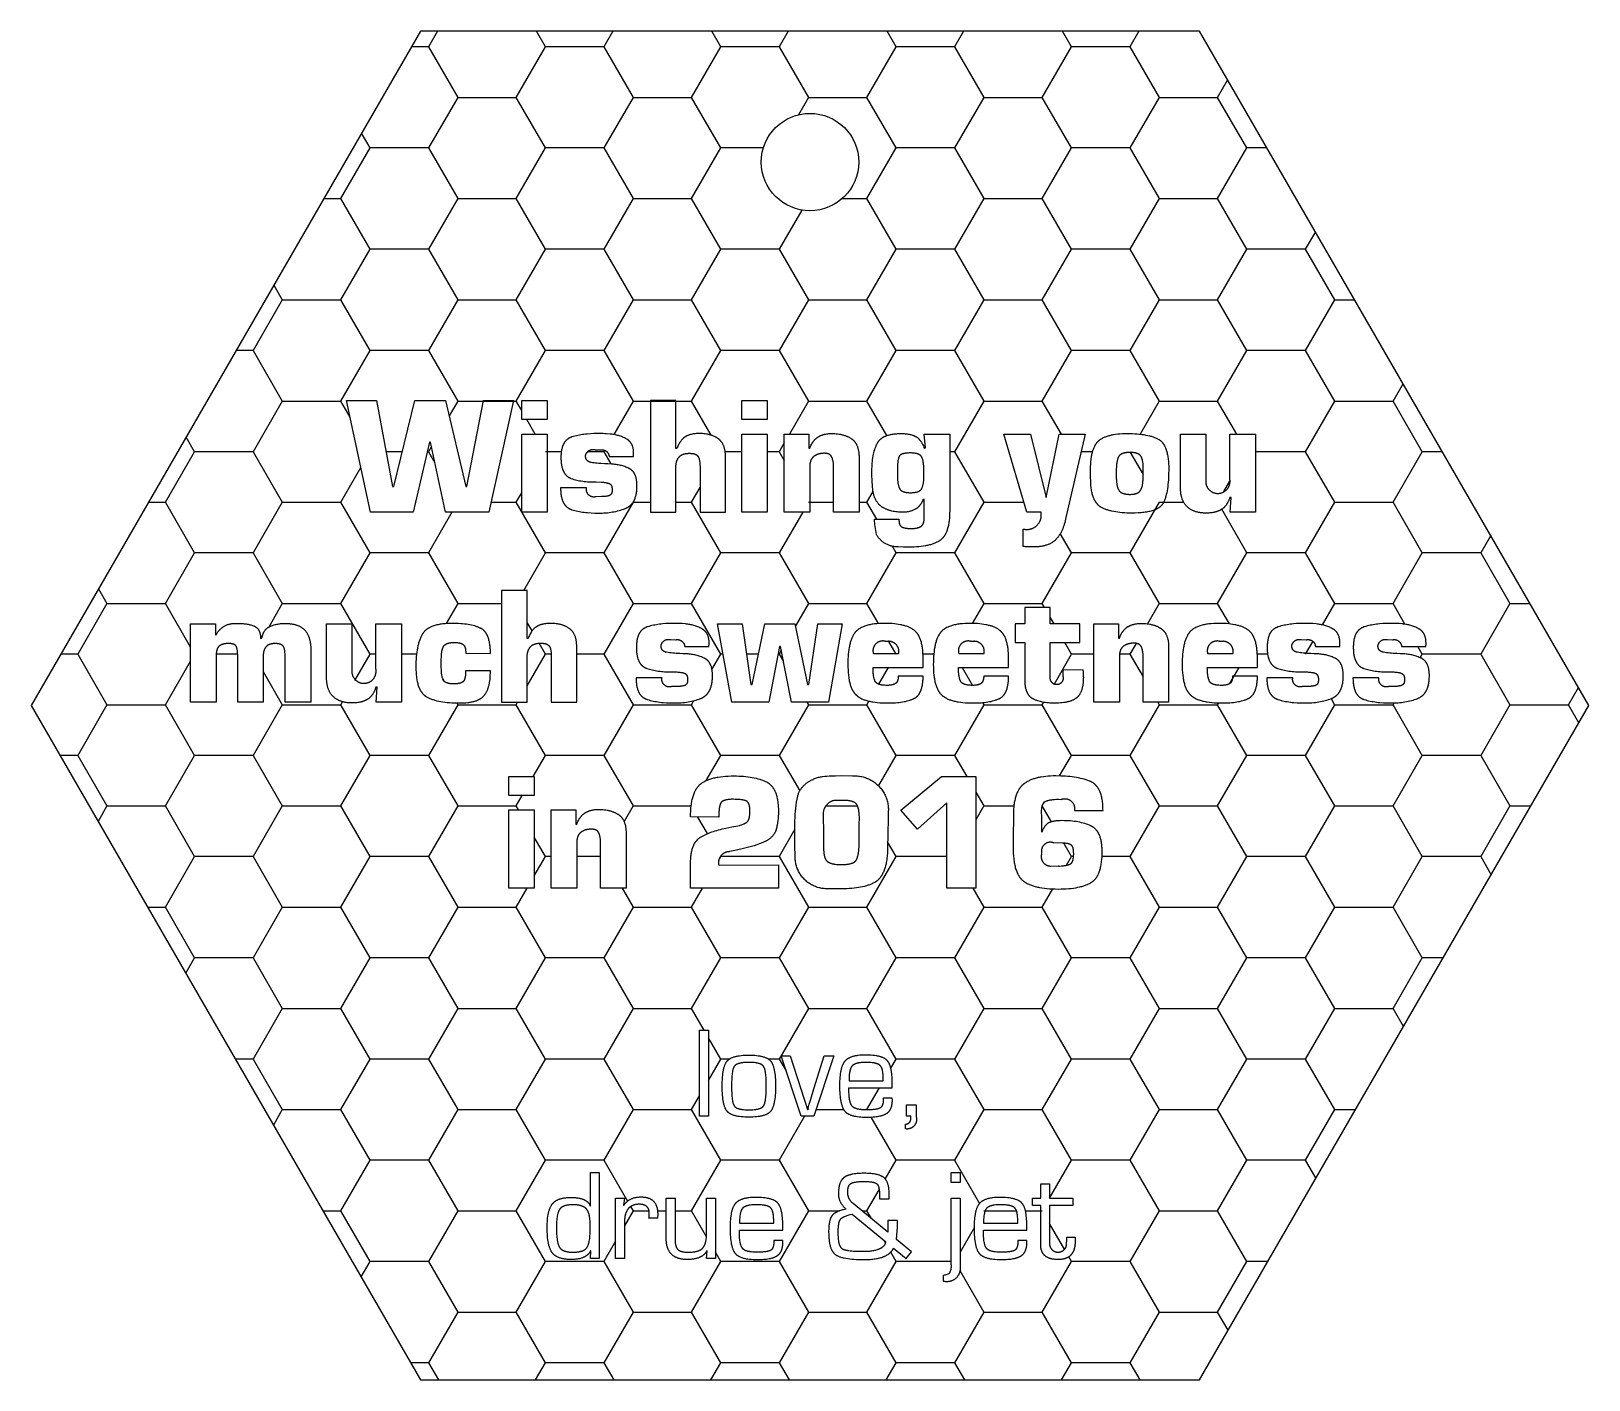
# Model space of a CAD drawing. Header units: millimetres. Extents: x 0 to 80, y 0 to 69.3.
import ezdxf

# ---------------------------------------------------------------- set-up
doc = ezdxf.new("R2010")
doc.units = ezdxf.units.MM
doc.header["$MEASUREMENT"] = 0
for name, color, linetype in [('CUT_PERIMETER', 1, 'CONTINUOUS'), ('HEX_BACKGROUND', 3, 'CONTINUOUS'), ('TEXT', 5, 'CONTINUOUS')]:
    doc.layers.add(name, color=color, linetype=linetype)

msp = doc.modelspace()

# ---------------------------------------------------------------- linework, layer by layer
at = {"layer": 'CUT_PERIMETER', "color": 1}
for p, q in [((20, 69.282), (0, 34.641)), ((60, 69.282), (20, 69.282)), ((80, 34.641), (60, 69.282)), ((0, 34.641), (20, 0)), ((60, 0), (80, 34.641)), ((20, 0), (60, 0))]:
    msp.add_line(p, q, dxfattribs=at)
at = {"layer": 'CUT_PERIMETER'}
msp.add_circle((40, 62.557), 2.5, dxfattribs=at)
at = {"layer": 'HEX_BACKGROUND'}
for p, q in [((20.869, 69.282), (20.406, 68.48)), ((26.411, 68.48), (25.948, 69.282)), ((29.876, 69.282), (29.413, 68.48)), ((35.417, 68.48), (34.954, 69.282)), ((38.882, 69.282), (38.419, 68.48)), ((44.424, 68.48), (43.961, 69.282)), ((47.889, 69.282), (47.426, 68.48)), ((53.431, 68.48), (52.968, 69.282)), ((56.896, 69.282), (56.433, 68.48)), ((20.406, 68.48), (19.537, 68.48)), ((20.406, 68.48), (21.907, 65.88)), ((24.909, 65.88), (26.41, 68.48)), ((29.413, 68.48), (26.411, 68.48)), ((29.413, 68.48), (30.914, 65.88)), ((33.916, 65.88), (35.417, 68.48)), ((38.419, 68.48), (35.417, 68.48)), ((38.419, 68.48), (39.92, 65.88)), ((42.923, 65.88), (44.424, 68.48)), ((47.426, 68.48), (44.424, 68.48)), ((47.426, 68.48), (48.927, 65.88)), ((51.929, 65.88), (53.43, 68.48)), ((56.433, 68.48), (53.431, 68.48)), ((56.433, 68.48), (57.934, 65.88)), ((60.936, 65.88), (61.45, 66.77)), ((21.907, 65.88), (20.406, 63.28)), ((21.907, 65.88), (24.909, 65.88)), ((26.411, 63.28), (24.91, 65.88)), ((30.914, 65.88), (29.413, 63.28)), ((30.914, 65.88), (33.916, 65.88)), ((35.417, 63.28), (33.916, 65.88)), ((39.92, 65.88), (39.404, 64.985)), ((39.92, 65.88), (42.923, 65.88)), ((44.424, 63.28), (42.923, 65.88)), ((48.927, 65.88), (47.426, 63.28)), ((48.927, 65.88), (51.929, 65.88)), ((53.431, 63.28), (51.93, 65.88)), ((57.934, 65.88), (56.433, 63.28)), ((57.934, 65.88), (60.936, 65.88)), ((62.437, 63.28), (60.936, 65.88)), ((17.404, 63.28), (16.969, 64.033)), ((15.903, 60.68), (17.404, 63.28)), ((20.406, 63.28), (17.404, 63.28)), ((20.406, 63.28), (21.907, 60.68)), ((24.909, 60.68), (26.41, 63.28)), ((29.413, 63.28), (26.411, 63.28)), ((29.413, 63.28), (30.914, 60.68)), ((33.916, 60.68), (35.417, 63.28)), ((37.607, 63.28), (35.417, 63.28)), ((42.923, 60.68), (44.424, 63.28)), ((47.426, 63.28), (44.424, 63.28)), ((47.426, 63.28), (48.927, 60.68)), ((51.929, 60.68), (53.43, 63.28)), ((56.433, 63.28), (53.431, 63.28)), ((56.433, 63.28), (57.934, 60.68)), ((60.936, 60.68), (62.437, 63.28)), ((63.465, 63.28), (62.437, 63.28)), ((15.033, 60.68), (15.903, 60.68)), ((17.404, 58.08), (15.903, 60.68)), ((21.907, 60.68), (20.406, 58.08)), ((21.907, 60.68), (24.909, 60.68)), ((26.411, 58.08), (24.91, 60.68)), ((30.914, 60.68), (29.413, 58.08)), ((30.914, 60.68), (33.916, 60.68)), ((35.417, 58.08), (33.916, 60.68)), ((39.581, 60.092), (38.419, 58.08)), ((41.651, 60.68), (42.923, 60.68)), ((44.424, 58.08), (42.923, 60.68)), ((48.927, 60.68), (47.426, 58.08)), ((48.927, 60.68), (51.929, 60.68)), ((53.431, 58.08), (51.93, 60.68)), ((57.934, 60.68), (56.433, 58.08)), ((57.934, 60.68), (60.936, 60.68)), ((62.437, 58.08), (60.936, 60.68)), ((65.953, 58.97), (65.439, 58.08)), ((15.903, 55.48), (17.404, 58.08)), ((20.406, 58.08), (17.404, 58.08)), ((20.406, 58.08), (21.907, 55.48)), ((24.909, 55.48), (26.41, 58.08)), ((29.413, 58.08), (26.411, 58.08)), ((29.413, 58.08), (30.914, 55.48)), ((33.916, 55.48), (35.417, 58.08)), ((38.419, 58.08), (35.417, 58.08)), ((38.419, 58.08), (39.92, 55.48)), ((42.923, 55.48), (44.424, 58.08)), ((47.426, 58.08), (44.424, 58.08)), ((47.426, 58.08), (48.927, 55.48)), ((51.929, 55.48), (53.43, 58.08)), ((56.433, 58.08), (53.431, 58.08)), ((56.433, 58.08), (57.934, 55.48)), ((60.936, 55.48), (62.437, 58.08)), ((65.439, 58.08), (62.437, 58.08)), ((65.439, 58.08), (66.94, 55.48)), ((12.466, 56.232), (12.9, 55.48)), ((12.9, 55.48), (11.399, 52.88)), ((12.9, 55.48), (15.903, 55.48)), ((17.404, 52.88), (15.903, 55.48)), ((21.907, 55.48), (20.406, 52.88)), ((21.907, 55.48), (24.909, 55.48)), ((26.411, 52.88), (24.91, 55.48)), ((30.914, 55.48), (29.413, 52.88)), ((30.914, 55.48), (33.916, 55.48)), ((35.417, 52.88), (33.916, 55.48)), ((39.92, 55.48), (38.419, 52.88)), ((39.92, 55.48), (42.923, 55.48)), ((44.424, 52.88), (42.923, 55.48)), ((48.927, 55.48), (47.426, 52.88)), ((48.927, 55.48), (51.929, 55.48)), ((53.431, 52.88), (51.93, 55.48)), ((57.934, 55.48), (56.433, 52.88)), ((57.934, 55.48), (60.936, 55.48)), ((62.437, 52.88), (60.936, 55.48)), ((66.94, 55.48), (65.439, 52.88)), ((66.94, 55.48), (67.969, 55.48)), ((11.399, 52.88), (10.53, 52.88)), ((11.399, 52.88), (12.9, 50.28)), ((15.903, 50.28), (17.404, 52.88)), ((20.406, 52.88), (17.404, 52.88)), ((20.406, 52.88), (21.907, 50.28)), ((24.909, 50.28), (26.41, 52.88)), ((29.413, 52.88), (26.411, 52.88)), ((29.413, 52.88), (30.914, 50.28)), ((33.916, 50.28), (35.417, 52.88)), ((38.419, 52.88), (35.417, 52.88)), ((38.419, 52.88), (39.92, 50.28)), ((42.923, 50.28), (44.424, 52.88)), ((47.426, 52.88), (44.424, 52.88)), ((47.426, 52.88), (48.927, 50.28)), ((51.929, 50.28), (53.43, 52.88)), ((56.433, 52.88), (53.431, 52.88)), ((56.433, 52.88), (57.934, 50.28)), ((60.936, 50.28), (62.437, 52.88)), ((65.439, 52.88), (62.437, 52.88)), ((65.439, 52.88), (66.94, 50.28)), ((69.943, 50.28), (70.457, 51.17)), ((12.9, 50.28), (11.399, 47.68)), ((12.9, 50.28), (15.903, 50.28)), ((16.384, 49.446), (15.903, 50.28)), ((21.907, 50.28), (21.469, 49.521)), ((21.907, 50.28), (24.909, 50.28)), ((25.193, 49.789), (24.91, 50.28)), ((30.914, 50.28), (29.921, 48.56)), ((30.914, 50.28), (33.916, 50.28)), ((34.929, 48.526), (33.916, 50.28)), ((39.92, 50.28), (38.942, 48.586)), ((39.92, 50.28), (42.923, 50.28)), ((43.946, 48.507), (42.923, 50.28)), ((48.927, 50.28), (47.426, 47.68)), ((48.927, 50.28), (51.929, 50.28)), ((52.908, 48.586), (51.93, 50.28)), ((57.934, 50.28), (56.953, 48.58)), ((57.934, 50.28), (60.936, 50.28)), ((61.914, 48.586), (60.936, 50.28)), ((66.94, 50.28), (65.439, 47.68)), ((66.94, 50.28), (69.943, 50.28)), ((71.444, 47.68), (69.943, 50.28)), ((25.888, 48.586), (25.461, 49.326)), ((8.397, 47.68), (7.962, 48.432)), ((38.68, 48.131), (38.419, 47.68)), ((6.896, 45.08), (8.397, 47.68)), ((11.399, 47.68), (8.397, 47.68)), ((11.399, 47.68), (12.9, 45.08)), ((19.063, 47.68), (18.231, 47.68)), ((20.406, 47.68), (20.339, 47.68)), ((20.559, 47.944), (20.406, 47.68)), ((20.406, 47.68), (20.74, 47.1)), ((27.226, 47.68), (26.411, 47.68)), ((29.413, 47.68), (28.557, 47.68)), ((29.449, 47.741), (29.413, 47.68)), ((29.413, 47.68), (29.778, 47.047)), ((36.494, 47.68), (35.643, 47.68)), ((38.419, 47.68), (37.802, 47.68)), ((38.419, 47.68), (38.68, 47.228)), ((47.426, 47.68), (47.175, 47.68)), ((47.426, 47.68), (48.927, 45.08)), ((54.513, 47.68), (53.928, 47.68)), ((56.433, 47.68), (57.111, 46.505)), ((65.439, 47.68), (62.873, 47.68)), ((65.439, 47.68), (66.94, 45.08)), ((69.943, 45.08), (71.444, 47.68)), ((72.472, 47.68), (71.444, 47.68)), ((15.903, 45.08), (16.936, 46.87)), ((33.916, 45.08), (34.351, 45.833)), ((42.923, 45.08), (43.241, 45.63)), ((61.252, 45.627), (61.56, 46.161)), ((6.027, 45.08), (6.896, 45.08)), ((8.397, 42.48), (6.896, 45.08)), ((12.9, 45.08), (11.399, 42.48)), ((12.9, 45.08), (15.903, 45.08)), ((17.404, 42.48), (15.903, 45.08)), ((23.613, 45.08), (24.909, 45.08)), ((24.909, 45.08), (25.193, 45.572)), ((26.411, 42.48), (24.91, 45.08)), ((30.914, 45.08), (29.413, 42.48)), ((30.914, 45.08), (31.803, 45.08)), ((33.111, 45.08), (33.916, 45.08)), ((35.417, 42.48), (33.916, 45.08)), ((39.92, 45.08), (41.21, 45.08)), ((42.518, 45.08), (42.923, 45.08)), ((43.428, 44.205), (42.923, 45.08)), ((48.927, 45.08), (47.426, 42.48)), ((48.927, 45.08), (50.991, 45.08)), ((52.114, 45.399), (52.165, 45.489)), ((57.934, 45.08), (56.433, 42.48)), ((57.934, 45.08), (59.195, 45.08)), ((66.94, 45.08), (65.439, 42.48)), ((66.94, 45.08), (69.943, 45.08)), ((71.444, 42.48), (69.943, 45.08)), ((21.611, 44.567), (20.406, 42.48)), ((39.624, 44.567), (38.419, 42.48)), ((62.437, 42.48), (61.143, 44.722)), ((53.431, 42.48), (52.856, 43.475)), ((74.96, 43.37), (74.446, 42.48)), ((6.896, 39.88), (8.397, 42.48)), ((11.399, 42.48), (8.397, 42.48)), ((11.399, 42.48), (12.9, 39.88)), ((15.903, 39.88), (17.404, 42.48)), ((20.406, 42.48), (17.404, 42.48)), ((20.406, 42.48), (21.907, 39.88)), ((25.298, 40.553), (26.41, 42.48)), ((29.413, 42.48), (26.411, 42.48)), ((29.413, 42.48), (30.914, 39.88)), ((33.916, 39.88), (35.417, 42.48)), ((38.419, 42.48), (35.417, 42.48)), ((38.419, 42.48), (39.92, 39.88)), ((42.923, 39.88), (44.424, 42.48)), ((44.424, 42.48), (44.212, 42.847)), ((47.426, 42.48), (44.424, 42.48)), ((47.426, 42.48), (48.927, 39.88)), ((51.929, 39.88), (53.43, 42.48)), ((56.433, 42.48), (53.431, 42.48)), ((56.433, 42.48), (57.934, 39.88)), ((60.936, 39.88), (62.437, 42.48)), ((65.439, 42.48), (62.437, 42.48)), ((65.439, 42.48), (66.94, 39.88)), ((69.943, 39.88), (71.444, 42.48)), ((74.446, 42.48), (71.444, 42.48)), ((74.446, 42.48), (75.947, 39.88)), ((3.459, 40.632), (3.894, 39.88)), ((3.894, 39.88), (2.393, 37.28)), ((3.894, 39.88), (6.896, 39.88)), ((8.19, 37.638), (6.896, 39.88)), ((12.9, 39.88), (12.2, 38.667)), ((12.9, 39.88), (15.903, 39.88)), ((17.404, 37.28), (15.903, 39.88)), ((21.907, 39.88), (21.311, 38.847)), ((21.907, 39.88), (24.164, 39.88)), ((30.914, 39.88), (29.413, 37.28)), ((30.914, 39.88), (33.916, 39.88)), ((35.417, 37.28), (33.916, 39.88)), ((39.92, 39.88), (39.243, 38.707)), ((39.92, 39.88), (42.923, 39.88)), ((43.519, 38.847), (42.923, 39.88)), ((48.927, 39.88), (48.337, 38.857)), ((48.927, 39.88), (51.929, 39.88)), ((52.048, 39.675), (51.93, 39.88)), ((57.934, 39.88), (57.333, 38.839)), ((57.934, 39.88), (60.936, 39.88)), ((61.541, 38.832), (60.936, 39.88)), ((66.94, 39.88), (66.307, 38.783)), ((66.94, 39.88), (69.943, 39.88)), ((70.557, 38.816), (69.943, 39.88)), ((75.947, 39.88), (74.446, 37.28)), ((75.947, 39.88), (76.975, 39.88)), ((25.724, 38.47), (25.472, 38.906)), ((52.535, 38.832), (52.333, 39.181)), ((26.411, 37.28), (26.087, 37.84)), ((44.424, 37.28), (44.052, 37.924)), ((53.431, 37.28), (53.081, 37.885)), ((56.753, 37.834), (56.433, 37.28)), ((65.825, 37.948), (65.439, 37.28)), ((71.444, 37.28), (71.214, 37.679)), ((2.393, 37.28), (1.523, 37.28)), ((2.393, 37.28), (3.894, 34.68)), ((6.896, 34.68), (8.19, 36.921)), ((10.607, 37.28), (9.502, 37.28)), ((16.622, 35.926), (17.404, 37.28)), ((17.709, 37.28), (17.404, 37.28)), ((19.791, 37.28), (19.017, 37.28)), ((25.472, 35.655), (26.41, 37.28)), ((26.71, 37.28), (26.411, 37.28)), ((29.413, 37.28), (28.02, 37.28)), ((29.413, 37.28), (30.914, 34.68)), ((34.963, 36.494), (35.417, 37.28)), ((35.532, 37.28), (35.417, 37.28)), ((37.354, 37.28), (36.738, 37.28)), ((38.419, 37.28), (38.366, 37.28)), ((38.527, 37.467), (38.419, 37.28)), ((38.419, 37.28), (38.64, 36.897)), ((46.357, 37.28), (45.804, 37.28)), ((52.533, 35.725), (53.43, 37.28)), ((54.58, 37.28), (53.431, 37.28)), ((56.433, 37.28), (55.894, 37.28)), ((56.433, 37.28), (57.11, 36.107)), ((63.503, 37.28), (62.974, 37.28)), ((71.337, 37.095), (71.444, 37.28)), ((74.446, 37.28), (71.444, 37.28)), ((74.446, 37.28), (75.947, 34.68)), ((11.917, 36.383), (12.9, 34.68)), ((21.139, 36.01), (21.212, 35.883)), ((43.532, 35.735), (44.028, 36.594)), ((47.822, 36.594), (48.353, 35.673)), ((61.569, 35.776), (62.041, 36.594)), ((66.057, 36.21), (66.07, 36.188)), ((78.949, 34.68), (79.463, 35.57)), ((3.894, 34.68), (2.393, 32.08)), ((3.894, 34.68), (6.896, 34.68)), ((8.397, 32.08), (6.896, 34.68)), ((12.9, 34.68), (11.399, 32.08)), ((12.9, 34.68), (15.903, 34.68)), ((15.903, 34.68), (15.992, 34.834)), ((17.404, 32.08), (15.903, 34.68)), ((21.907, 34.68), (20.406, 32.08)), ((21.854, 34.771), (21.907, 34.68)), ((21.907, 34.68), (24.909, 34.68)), ((24.909, 34.68), (24.986, 34.813)), ((26.411, 32.08), (24.91, 34.68)), ((30.914, 34.68), (29.413, 32.08)), ((30.914, 34.68), (33.916, 34.68)), ((33.916, 34.68), (34.038, 34.892)), ((35.417, 32.08), (33.916, 34.68)), ((39.92, 34.68), (38.419, 32.08)), ((39.844, 34.813), (39.92, 34.68)), ((39.92, 34.68), (42.923, 34.68)), ((42.923, 34.68), (43.029, 34.865)), ((44.424, 32.08), (42.923, 34.68)), ((48.927, 34.68), (47.426, 32.08)), ((48.864, 34.79), (48.927, 34.68)), ((48.927, 34.68), (51.929, 34.68)), ((51.929, 34.68), (52.01, 34.82)), ((53.431, 32.08), (51.93, 34.68)), ((57.934, 34.68), (56.433, 32.08)), ((57.857, 34.813), (57.934, 34.68)), ((57.934, 34.68), (60.936, 34.68)), ((60.936, 34.68), (60.989, 34.772)), ((62.437, 32.08), (60.936, 34.68)), ((66.94, 34.68), (65.439, 32.08)), ((66.759, 34.994), (66.94, 34.68)), ((66.94, 34.68), (69.943, 34.68)), ((69.943, 34.68), (69.996, 34.772)), ((71.444, 32.08), (69.943, 34.68)), ((75.947, 34.68), (74.446, 32.08)), ((75.947, 34.68), (78.949, 34.68)), ((79.486, 33.751), (78.95, 34.68)), ((2.393, 32.08), (1.479, 32.08)), ((2.393, 32.08), (3.894, 29.48)), ((6.896, 29.48), (8.397, 32.08)), ((11.399, 32.08), (8.397, 32.08)), ((11.399, 32.08), (12.9, 29.48)), ((15.903, 29.48), (17.404, 32.08)), ((20.406, 32.08), (17.404, 32.08)), ((20.406, 32.08), (21.907, 29.48)), ((25.785, 30.997), (26.41, 32.08)), ((29.413, 32.08), (26.411, 32.08)), ((29.413, 32.08), (30.914, 29.48)), ((34.671, 30.787), (35.417, 32.08)), ((38.419, 32.08), (35.417, 32.08)), ((38.419, 32.08), (39.473, 30.255)), ((43.53, 30.531), (44.424, 32.08)), ((47.426, 32.08), (44.424, 32.08)), ((47.426, 32.08), (48.051, 30.997)), ((52.819, 31.02), (53.43, 32.08)), ((56.433, 32.08), (53.431, 32.08)), ((56.433, 32.08), (57.934, 29.48)), ((60.936, 29.48), (62.437, 32.08)), ((65.439, 32.08), (62.437, 32.08)), ((65.439, 32.08), (66.94, 29.48)), ((69.943, 29.48), (71.444, 32.08)), ((74.446, 32.08), (71.444, 32.08)), ((74.446, 32.08), (75.947, 29.48)), ((24.909, 29.48), (25.219, 30.016)), ((48.516, 30.192), (48.927, 29.48)), ((51.929, 29.48), (52.051, 29.69)), ((3.894, 29.48), (3.437, 28.688)), ((3.894, 29.48), (6.896, 29.48)), ((8.397, 26.88), (6.896, 29.48)), ((12.9, 29.48), (11.399, 26.88)), ((12.9, 29.48), (15.903, 29.48)), ((17.404, 26.88), (15.903, 29.48)), ((21.907, 29.48), (20.406, 26.88)), ((21.907, 29.48), (24.909, 29.48)), ((25.028, 29.276), (24.91, 29.48)), ((30.914, 29.48), (30.451, 28.677)), ((30.914, 29.48), (33.916, 29.48)), ((34.737, 28.058), (34.244, 28.912)), ((40.804, 29.48), (42.44, 29.48)), ((48.927, 29.48), (48.516, 28.767)), ((48.927, 29.48), (50.469, 29.48)), ((52.4, 28.665), (51.93, 29.48)), ((57.934, 29.48), (56.433, 26.88)), ((57.934, 29.48), (60.936, 29.48)), ((62.437, 26.88), (60.936, 29.48)), ((66.94, 29.48), (65.439, 26.88)), ((66.94, 29.48), (69.943, 29.48)), ((71.444, 26.88), (69.943, 29.48)), ((75.947, 29.48), (74.446, 26.88)), ((75.947, 29.48), (77.02, 29.48)), ((39.229, 28.283), (38.419, 26.88)), ((26.411, 26.88), (25.838, 27.873)), ((44.424, 26.88), (43.988, 27.635)), ((53.431, 26.88), (53.032, 27.571)), ((6.896, 24.28), (8.397, 26.88)), ((11.399, 26.88), (8.397, 26.88)), ((11.399, 26.88), (12.9, 24.28)), ((15.903, 24.28), (17.404, 26.88)), ((20.406, 26.88), (17.404, 26.88)), ((20.406, 26.88), (21.907, 24.28)), ((25.838, 25.888), (26.41, 26.88)), ((26.715, 26.88), (26.411, 26.88)), ((29.246, 26.88), (28.024, 26.88)), ((35.347, 26.759), (35.417, 26.88)), ((35.417, 26.88), (35.407, 26.897)), ((38.419, 26.88), (35.417, 26.88)), ((38.419, 26.88), (39.92, 24.28)), ((42.923, 24.28), (44.424, 26.88)), ((47.036, 26.88), (44.424, 26.88)), ((53.174, 26.436), (53.43, 26.88)), ((53.535, 26.88), (53.431, 26.88)), ((56.433, 26.88), (54.999, 26.88)), ((56.433, 26.88), (57.934, 24.28)), ((60.936, 24.28), (62.437, 26.88)), ((65.439, 26.88), (62.437, 26.88)), ((65.439, 26.88), (66.94, 24.28)), ((69.943, 24.28), (71.444, 26.88)), ((74.446, 26.88), (71.444, 26.88)), ((74.446, 26.88), (74.982, 25.95)), ((24.909, 24.28), (25.473, 25.257)), ((30.35, 25.257), (30.914, 24.28)), ((33.916, 24.28), (34.48, 25.257)), ((48.363, 25.257), (48.927, 24.28)), ((51.929, 24.28), (52.472, 25.219)), ((5.982, 24.28), (6.896, 24.28)), ((8.397, 21.68), (6.896, 24.28)), ((12.9, 24.28), (11.399, 21.68)), ((12.9, 24.28), (15.903, 24.28)), ((17.404, 21.68), (15.903, 24.28)), ((21.907, 24.28), (20.406, 21.68)), ((21.907, 24.28), (24.909, 24.28)), ((26.411, 21.68), (24.91, 24.28)), ((30.914, 24.28), (29.413, 21.68)), ((30.914, 24.28), (33.916, 24.28)), ((35.417, 21.68), (33.916, 24.28)), ((39.92, 24.28), (38.419, 21.68)), ((39.92, 24.28), (42.923, 24.28)), ((44.424, 21.68), (42.923, 24.28)), ((48.927, 24.28), (47.426, 21.68)), ((48.927, 24.28), (51.929, 24.28)), ((53.431, 21.68), (51.93, 24.28)), ((57.934, 24.28), (56.433, 21.68)), ((57.934, 24.28), (60.936, 24.28)), ((62.437, 21.68), (60.936, 24.28)), ((66.94, 24.28), (65.439, 21.68)), ((66.94, 24.28), (69.943, 24.28)), ((71.444, 21.68), (69.943, 24.28)), ((7.94, 20.888), (8.397, 21.68)), ((11.399, 21.68), (8.397, 21.68)), ((11.399, 21.68), (12.9, 19.08)), ((15.903, 19.08), (17.404, 21.68)), ((20.406, 21.68), (17.404, 21.68)), ((20.406, 21.68), (21.907, 19.08)), ((24.909, 19.08), (26.41, 21.68)), ((29.413, 21.68), (26.411, 21.68)), ((29.413, 21.68), (30.914, 19.08)), ((33.916, 19.08), (35.417, 21.68)), ((38.419, 21.68), (35.417, 21.68)), ((38.419, 21.68), (39.92, 19.08)), ((42.923, 19.08), (44.424, 21.68)), ((47.426, 21.68), (44.424, 21.68)), ((47.426, 21.68), (48.927, 19.08)), ((51.929, 19.08), (53.43, 21.68)), ((56.433, 21.68), (53.431, 21.68)), ((56.433, 21.68), (57.934, 19.08)), ((60.936, 19.08), (62.437, 21.68)), ((65.439, 21.68), (62.437, 21.68)), ((65.439, 21.68), (66.94, 19.08)), ((69.943, 19.08), (71.444, 21.68)), ((72.517, 21.68), (71.444, 21.68)), ((12.9, 19.08), (11.399, 16.48)), ((12.9, 19.08), (15.903, 19.08)), ((17.404, 16.48), (15.903, 19.08)), ((21.907, 19.08), (20.406, 16.48)), ((21.907, 19.08), (24.909, 19.08)), ((26.411, 16.48), (24.91, 19.08)), ((30.914, 19.08), (29.413, 16.48)), ((30.914, 19.08), (33.916, 19.08)), ((34.561, 17.962), (33.916, 19.08)), ((39.92, 19.08), (38.419, 16.48)), ((39.92, 19.08), (42.923, 19.08)), ((44.424, 16.48), (42.923, 19.08)), ((48.927, 19.08), (47.426, 16.48)), ((48.927, 19.08), (51.929, 19.08)), ((53.431, 16.48), (51.93, 19.08)), ((57.934, 19.08), (56.433, 16.48)), ((57.934, 19.08), (60.936, 19.08)), ((62.437, 16.48), (60.936, 19.08)), ((66.94, 19.08), (65.439, 16.48)), ((66.94, 19.08), (69.943, 19.08)), ((70.479, 18.151), (69.943, 19.08)), ((35.417, 16.48), (34.783, 17.577)), ((11.399, 16.48), (10.485, 16.48)), ((11.399, 16.48), (12.9, 13.88)), ((15.903, 13.88), (17.404, 16.48)), ((20.406, 16.48), (17.404, 16.48)), ((20.406, 16.48), (21.907, 13.88)), ((24.909, 13.88), (26.41, 16.48)), ((29.413, 16.48), (26.411, 16.48)), ((29.413, 16.48), (30.914, 13.88)), ((34.783, 15.382), (35.417, 16.48)), ((35.858, 16.48), (35.417, 16.48)), ((38.419, 16.48), (37.866, 16.48)), ((38.419, 16.48), (38.77, 15.872)), ((44.153, 16.01), (44.424, 16.48)), ((47.426, 16.48), (44.424, 16.48)), ((47.426, 16.48), (48.927, 13.88)), ((51.929, 13.88), (53.43, 16.48)), ((56.433, 16.48), (53.431, 16.48)), ((56.433, 16.48), (57.934, 13.88)), ((60.936, 13.88), (62.437, 16.48)), ((65.439, 16.48), (62.437, 16.48)), ((65.439, 16.48), (66.94, 13.88)), ((33.916, 13.88), (34.33, 14.596)), ((42.923, 13.88), (43.571, 15.003)), ((12.9, 13.88), (12.443, 13.088)), ((12.9, 13.88), (15.903, 13.88)), ((17.404, 11.28), (15.903, 13.88)), ((21.907, 13.88), (20.406, 11.28)), ((21.907, 13.88), (24.909, 13.88)), ((26.411, 11.28), (24.91, 13.88)), ((30.914, 13.88), (29.413, 11.28)), ((30.914, 13.88), (33.916, 13.88)), ((35.417, 11.28), (33.916, 13.88)), ((39.812, 14.067), (39.92, 13.88)), ((40.309, 13.88), (41.731, 13.88)), ((42.646, 13.88), (42.923, 13.88)), ((42.929, 13.869), (42.923, 13.88)), ((48.927, 13.88), (47.426, 11.28)), ((48.927, 13.88), (51.929, 13.88)), ((53.431, 11.28), (51.93, 13.88)), ((57.934, 13.88), (56.433, 11.28)), ((57.934, 13.88), (60.936, 13.88)), ((62.437, 11.28), (60.936, 13.88)), ((66.94, 13.88), (65.439, 11.28)), ((66.94, 13.88), (68.013, 13.88)), ((39.723, 13.539), (38.419, 11.28)), ((44.424, 11.28), (43.143, 13.499)), ((15.903, 8.68), (17.404, 11.28)), ((20.406, 11.28), (17.404, 11.28)), ((20.406, 11.28), (21.907, 8.68)), ((24.909, 8.68), (26.41, 11.28)), ((29.413, 11.28), (26.411, 11.28)), ((29.413, 11.28), (30.625, 9.179)), ((33.916, 8.68), (35.417, 11.28)), ((38.419, 11.28), (35.417, 11.28)), ((38.419, 11.28), (39.92, 8.68)), ((43.868, 10.317), (44.424, 11.28)), ((47.426, 11.28), (44.424, 11.28)), ((47.426, 11.28), (48.705, 9.064)), ((52.302, 9.326), (53.43, 11.28)), ((56.433, 11.28), (53.431, 11.28)), ((56.433, 11.28), (57.934, 8.68)), ((60.936, 8.68), (62.437, 11.28)), ((65.439, 11.28), (62.437, 11.28)), ((65.439, 11.28), (65.976, 10.35)), ((42.923, 8.68), (43.551, 9.769)), ((30.786, 8.902), (30.914, 8.68)), ((14.989, 8.68), (15.903, 8.68)), ((17.404, 6.08), (15.903, 8.68)), ((21.907, 8.68), (20.406, 6.08)), ((21.907, 8.68), (24.909, 8.68)), ((26.411, 6.08), (24.91, 8.68)), ((30.914, 8.68), (30.471, 7.911)), ((30.914, 8.68), (31.735, 8.68)), ((32.17, 8.68), (32.616, 8.68)), ((33.07, 8.68), (33.916, 8.68)), ((34.683, 7.351), (33.916, 8.68)), ((39.92, 8.68), (38.419, 6.08)), ((39.92, 8.68), (41.511, 8.68)), ((42.674, 8.68), (42.923, 8.68)), ((43.153, 8.281), (42.923, 8.68)), ((48.927, 8.68), (50.605, 8.68)), ((51.066, 8.68), (51.929, 8.68)), ((53.084, 6.681), (52.302, 8.034)), ((57.934, 8.68), (56.433, 6.08)), ((57.934, 8.68), (60.936, 8.68)), ((62.437, 6.08), (60.936, 8.68)), ((48.427, 7.813), (47.707, 6.567)), ((30.017, 7.126), (29.413, 6.08)), ((35.417, 6.08), (35.144, 6.553)), ((43.881, 7.021), (43.803, 7.155)), ((44.424, 6.08), (44.146, 6.562)), ((16.947, 5.288), (17.404, 6.08)), ((20.406, 6.08), (17.404, 6.08)), ((20.406, 6.08), (21.907, 3.48)), ((24.909, 3.48), (26.41, 6.08)), ((29.413, 6.08), (26.411, 6.08)), ((29.413, 6.08), (30.914, 3.48)), ((33.916, 3.48), (35.417, 6.08)), ((38.419, 6.08), (35.417, 6.08)), ((38.419, 6.08), (39.92, 3.48)), ((42.923, 3.48), (44.424, 6.08)), ((47.254, 6.08), (44.424, 6.08)), ((47.695, 5.613), (48.927, 3.48)), ((51.929, 3.48), (53.43, 6.08)), ((53.431, 6.08), (53.292, 6.32)), ((56.433, 6.08), (53.431, 6.08)), ((56.433, 6.08), (57.934, 3.48)), ((60.936, 3.48), (62.437, 6.08)), ((63.51, 6.08), (62.437, 6.08)), ((21.907, 3.48), (20.406, 0.88)), ((21.907, 3.48), (24.909, 3.48)), ((26.411, 0.88), (24.91, 3.48)), ((30.914, 3.48), (29.413, 0.88)), ((30.914, 3.48), (33.916, 3.48)), ((35.417, 0.88), (33.916, 3.48)), ((39.92, 3.48), (38.419, 0.88)), ((39.92, 3.48), (42.923, 3.48)), ((44.424, 0.88), (42.923, 3.48)), ((48.927, 3.48), (47.426, 0.88)), ((48.927, 3.48), (51.929, 3.48)), ((53.431, 0.88), (51.93, 3.48)), ((57.934, 3.48), (56.433, 0.88)), ((57.934, 3.48), (60.936, 3.48)), ((61.472, 2.55), (60.936, 3.48)), ((20.406, 0.88), (19.492, 0.88)), ((20.406, 0.88), (20.914, 0)), ((25.902, 0), (26.41, 0.88)), ((29.413, 0.88), (26.411, 0.88)), ((29.413, 0.88), (29.92, 0)), ((34.909, 0), (35.417, 0.88)), ((38.419, 0.88), (35.417, 0.88)), ((38.419, 0.88), (38.927, 0)), ((43.916, 0), (44.424, 0.88)), ((47.426, 0.88), (44.424, 0.88)), ((47.426, 0.88), (47.934, 0)), ((52.922, 0), (53.43, 0.88)), ((56.433, 0.88), (53.431, 0.88)), ((56.433, 0.88), (56.94, 0))]:
    msp.add_line(p, q, dxfattribs=at)
at = {"layer": 'TEXT'}
for p, q in [((17.43, 44.567), (16.2, 50.307)), ((16.2, 50.307), (17.74, 50.307)), ((17.74, 50.307), (18.566, 45.883)), ((18.627, 45.883), (19.702, 50.307)), ((19.702, 50.307), (21.286, 50.307)), ((21.286, 50.307), (22.319, 45.883)), ((22.37, 45.883), (23.24, 50.307)), ((23.24, 50.307), (24.78, 50.307)), ((24.78, 50.307), (23.498, 44.567)), ((25.193, 49.326), (25.193, 50.307)), ((25.193, 50.307), (26.502, 50.307)), ((26.502, 50.307), (26.502, 49.326)), ((33.111, 50.307), (31.803, 50.307)), ((31.803, 50.307), (31.803, 44.567)), ((33.111, 47.837), (33.111, 50.307)), ((36.494, 49.326), (36.494, 50.307)), ((36.494, 50.307), (37.802, 50.307)), ((37.802, 50.307), (37.802, 49.326)), ((26.502, 49.326), (25.193, 49.326)), ((37.802, 49.326), (36.494, 49.326)), ((20.451, 48.164), (19.616, 44.567)), ((20.511, 48.164), (20.451, 48.164)), ((21.286, 44.567), (20.511, 48.164)), ((25.193, 44.567), (25.193, 48.586)), ((25.193, 48.586), (26.502, 48.586)), ((26.502, 48.586), (26.502, 44.567)), ((27.31, 48.002), (27.302, 47.983)), ((27.318, 48.02), (27.31, 48.002)), ((27.326, 48.038), (27.318, 48.02)), ((27.334, 48.055), (27.326, 48.038)), ((27.343, 48.072), (27.334, 48.055)), ((27.351, 48.089), (27.343, 48.072)), ((27.361, 48.105), (27.351, 48.089)), ((27.37, 48.121), (27.361, 48.105)), ((27.38, 48.137), (27.37, 48.121)), ((27.39, 48.152), (27.38, 48.137)), ((27.4, 48.167), (27.39, 48.152)), ((27.411, 48.182), (27.4, 48.167)), ((27.421, 48.196), (27.411, 48.182)), ((27.433, 48.21), (27.421, 48.196)), ((27.444, 48.223), (27.433, 48.21)), ((27.456, 48.237), (27.444, 48.223)), ((27.468, 48.25), (27.456, 48.237)), ((27.48, 48.262), (27.468, 48.25)), ((27.492, 48.274), (27.48, 48.262)), ((27.505, 48.286), (27.492, 48.274)), ((27.518, 48.298), (27.505, 48.286)), ((27.532, 48.309), (27.518, 48.298)), ((27.545, 48.32), (27.532, 48.309)), ((27.559, 48.33), (27.545, 48.32)), ((27.573, 48.34), (27.559, 48.33)), ((27.588, 48.35), (27.573, 48.34)), ((27.603, 48.359), (27.588, 48.35)), ((27.618, 48.368), (27.603, 48.359)), ((27.633, 48.377), (27.618, 48.368)), ((27.649, 48.385), (27.633, 48.377)), ((27.665, 48.393), (27.649, 48.385)), ((27.681, 48.401), (27.665, 48.393)), ((27.697, 48.408), (27.681, 48.401)), ((27.714, 48.415), (27.697, 48.408)), ((27.731, 48.422), (27.714, 48.415)), ((27.748, 48.428), (27.731, 48.422)), ((27.766, 48.434), (27.748, 48.428)), ((27.784, 48.439), (27.766, 48.434)), ((27.857, 48.46), (27.784, 48.439)), ((27.93, 48.48), (27.857, 48.46)), ((28.005, 48.498), (27.93, 48.48)), ((28.08, 48.515), (28.005, 48.498)), ((28.157, 48.53), (28.08, 48.515)), ((28.235, 48.544), (28.157, 48.53)), ((28.313, 48.557), (28.235, 48.544)), ((28.393, 48.569), (28.313, 48.557)), ((28.474, 48.579), (28.393, 48.569)), ((28.555, 48.587), (28.474, 48.579)), ((28.722, 48.601), (28.555, 48.587)), ((28.892, 48.609), (28.722, 48.601)), ((29.066, 48.612), (28.892, 48.609)), ((29.385, 48.607), (29.066, 48.612)), ((29.471, 48.604), (29.385, 48.607)), ((29.557, 48.6), (29.471, 48.604)), ((29.729, 48.586), (29.557, 48.6)), ((29.786, 48.58), (29.729, 48.586)), ((29.842, 48.573), (29.786, 48.58)), ((29.897, 48.564), (29.842, 48.573)), ((29.952, 48.554), (29.897, 48.564)), ((30.007, 48.543), (29.952, 48.554)), ((30.06, 48.531), (30.007, 48.543)), ((30.113, 48.518), (30.06, 48.531)), ((30.166, 48.503), (30.113, 48.518)), ((30.218, 48.487), (30.166, 48.503)), ((30.269, 48.47), (30.218, 48.487)), ((30.32, 48.451), (30.269, 48.47)), ((30.37, 48.432), (30.32, 48.451)), ((30.419, 48.411), (30.37, 48.432)), ((30.468, 48.389), (30.419, 48.411)), ((30.516, 48.365), (30.468, 48.389)), ((30.564, 48.34), (30.516, 48.365)), ((30.587, 48.328), (30.564, 48.34)), ((30.599, 48.321), (30.587, 48.328)), ((30.61, 48.314), (30.599, 48.321)), ((30.621, 48.307), (30.61, 48.314)), ((30.632, 48.3), (30.621, 48.307)), ((30.642, 48.292), (30.632, 48.3)), ((30.653, 48.285), (30.642, 48.292)), ((30.663, 48.277), (30.653, 48.285)), ((30.673, 48.269), (30.663, 48.277)), ((30.683, 48.261), (30.673, 48.269)), ((30.693, 48.253), (30.683, 48.261)), ((30.702, 48.245), (30.693, 48.253)), ((30.711, 48.236), (30.702, 48.245)), ((30.721, 48.227), (30.711, 48.236)), ((30.73, 48.219), (30.721, 48.227)), ((30.738, 48.21), (30.73, 48.219)), ((30.747, 48.201), (30.738, 48.21)), ((30.755, 48.191), (30.747, 48.201)), ((30.764, 48.182), (30.755, 48.191)), ((30.772, 48.172), (30.764, 48.182)), ((30.779, 48.162), (30.772, 48.172)), ((30.787, 48.152), (30.779, 48.162)), ((30.795, 48.142), (30.787, 48.152)), ((30.802, 48.132), (30.795, 48.142)), ((30.809, 48.121), (30.802, 48.132)), ((30.816, 48.111), (30.809, 48.121)), ((30.823, 48.1), (30.816, 48.111)), ((30.829, 48.089), (30.823, 48.1)), ((30.836, 48.078), (30.829, 48.089)), ((30.842, 48.067), (30.836, 48.078)), ((30.848, 48.055), (30.842, 48.067)), ((30.854, 48.044), (30.848, 48.055)), ((30.859, 48.032), (30.854, 48.044)), ((30.865, 48.02), (30.859, 48.032)), ((30.87, 48.008), (30.865, 48.02)), ((30.875, 47.996), (30.87, 48.008)), ((33.251, 48.04), (33.228, 47.992)), ((33.275, 48.085), (33.251, 48.04)), ((33.3, 48.128), (33.275, 48.085)), ((33.312, 48.149), (33.3, 48.128)), ((33.325, 48.169), (33.312, 48.149)), ((33.338, 48.189), (33.325, 48.169)), ((33.351, 48.208), (33.338, 48.189)), ((33.365, 48.227), (33.351, 48.208)), ((33.378, 48.245), (33.365, 48.227)), ((33.392, 48.263), (33.378, 48.245)), ((33.406, 48.28), (33.392, 48.263)), ((33.42, 48.296), (33.406, 48.28)), ((33.435, 48.312), (33.42, 48.296)), ((33.449, 48.328), (33.435, 48.312)), ((33.464, 48.343), (33.449, 48.328)), ((33.479, 48.357), (33.464, 48.343)), ((33.494, 48.371), (33.479, 48.357)), ((33.509, 48.385), (33.494, 48.371)), ((33.525, 48.398), (33.509, 48.385)), ((33.541, 48.41), (33.525, 48.398)), ((33.557, 48.422), (33.541, 48.41)), ((33.573, 48.433), (33.557, 48.422)), ((33.589, 48.444), (33.573, 48.433)), ((33.606, 48.454), (33.589, 48.444)), ((33.623, 48.464), (33.606, 48.454)), ((33.64, 48.474), (33.623, 48.464)), ((33.658, 48.483), (33.64, 48.474)), ((33.676, 48.492), (33.658, 48.483)), ((33.695, 48.501), (33.676, 48.492)), ((33.714, 48.509), (33.695, 48.501)), ((33.734, 48.517), (33.714, 48.509)), ((33.753, 48.525), (33.734, 48.517)), ((33.774, 48.532), (33.753, 48.525)), ((33.794, 48.539), (33.774, 48.532)), ((33.816, 48.546), (33.794, 48.539)), ((33.837, 48.552), (33.816, 48.546)), ((33.859, 48.558), (33.837, 48.552)), ((33.882, 48.564), (33.859, 48.558)), ((33.904, 48.57), (33.882, 48.564)), ((33.951, 48.579), (33.904, 48.57)), ((34, 48.588), (33.951, 48.579)), ((34.05, 48.595), (34, 48.588)), ((34.101, 48.601), (34.05, 48.595)), ((34.155, 48.606), (34.101, 48.601)), ((34.21, 48.609), (34.155, 48.606)), ((34.267, 48.611), (34.21, 48.609)), ((34.325, 48.612), (34.267, 48.611)), ((34.399, 48.611), (34.325, 48.612)), ((34.472, 48.607), (34.399, 48.611)), ((34.543, 48.602), (34.472, 48.607)), ((34.611, 48.595), (34.543, 48.602)), ((34.678, 48.585), (34.611, 48.595)), ((34.711, 48.58), (34.678, 48.585)), ((34.744, 48.573), (34.711, 48.58)), ((34.775, 48.567), (34.744, 48.573)), ((34.807, 48.56), (34.775, 48.567)), ((34.838, 48.552), (34.807, 48.56)), ((34.868, 48.544), (34.838, 48.552)), ((34.898, 48.535), (34.868, 48.544)), ((34.928, 48.526), (34.898, 48.535)), ((34.957, 48.516), (34.928, 48.526)), ((34.986, 48.506), (34.957, 48.516)), ((35.014, 48.495), (34.986, 48.506)), ((35.041, 48.483), (35.014, 48.495)), ((35.069, 48.472), (35.041, 48.483)), ((35.096, 48.459), (35.069, 48.472)), ((35.122, 48.446), (35.096, 48.459)), ((35.148, 48.433), (35.122, 48.446)), ((35.173, 48.419), (35.148, 48.433)), ((35.198, 48.404), (35.173, 48.419)), ((35.223, 48.389), (35.198, 48.404)), ((35.247, 48.373), (35.223, 48.389)), ((35.27, 48.357), (35.247, 48.373)), ((35.293, 48.34), (35.27, 48.357)), ((35.305, 48.332), (35.293, 48.34)), ((35.316, 48.323), (35.305, 48.332)), ((35.327, 48.314), (35.316, 48.323)), ((35.337, 48.305), (35.327, 48.314)), ((35.348, 48.296), (35.337, 48.305)), ((35.359, 48.286), (35.348, 48.296)), ((35.369, 48.277), (35.359, 48.286)), ((35.379, 48.267), (35.369, 48.277)), ((35.389, 48.257), (35.379, 48.267)), ((35.399, 48.247), (35.389, 48.257)), ((35.408, 48.236), (35.399, 48.247)), ((35.417, 48.226), (35.408, 48.236)), ((35.427, 48.215), (35.417, 48.226)), ((35.436, 48.204), (35.427, 48.215)), ((35.445, 48.193), (35.436, 48.204)), ((35.453, 48.182), (35.445, 48.193)), ((35.462, 48.17), (35.453, 48.182)), ((35.47, 48.158), (35.462, 48.17)), ((35.486, 48.134), (35.47, 48.158)), ((35.501, 48.11), (35.486, 48.134)), ((35.516, 48.085), (35.501, 48.11)), ((35.53, 48.058), (35.516, 48.085)), ((35.543, 48.032), (35.53, 48.058)), ((35.556, 48.004), (35.543, 48.032)), ((35.568, 47.976), (35.556, 48.004)), ((36.494, 44.567), (36.494, 48.586)), ((36.494, 48.586), (37.802, 48.586)), ((37.802, 48.586), (37.802, 44.567)), ((38.68, 48.586), (39.936, 48.586)), ((38.68, 44.567), (38.68, 48.586)), ((39.936, 48.586), (39.936, 47.854)), ((40.048, 47.998), (40.07, 48.042)), ((40.07, 48.042), (40.081, 48.064)), ((40.081, 48.064), (40.093, 48.085)), ((40.093, 48.085), (40.104, 48.105)), ((40.104, 48.105), (40.117, 48.126)), ((40.117, 48.126), (40.129, 48.145)), ((40.129, 48.145), (40.142, 48.165)), ((40.142, 48.165), (40.155, 48.183)), ((40.155, 48.183), (40.168, 48.202)), ((40.168, 48.202), (40.181, 48.22)), ((40.181, 48.22), (40.195, 48.237)), ((40.195, 48.237), (40.209, 48.254)), ((40.209, 48.254), (40.223, 48.271)), ((40.223, 48.271), (40.238, 48.287)), ((40.238, 48.287), (40.252, 48.303)), ((40.252, 48.303), (40.267, 48.318)), ((40.267, 48.318), (40.283, 48.333)), ((40.283, 48.333), (40.298, 48.347)), ((40.298, 48.347), (40.314, 48.361)), ((40.314, 48.361), (40.33, 48.374)), ((40.33, 48.374), (40.346, 48.387)), ((40.346, 48.387), (40.363, 48.4)), ((40.363, 48.4), (40.38, 48.412)), ((40.38, 48.412), (40.397, 48.424)), ((40.397, 48.424), (40.414, 48.435)), ((40.414, 48.435), (40.432, 48.446)), ((40.432, 48.446), (40.45, 48.457)), ((40.45, 48.457), (40.468, 48.467)), ((40.468, 48.467), (40.486, 48.477)), ((40.486, 48.477), (40.505, 48.486)), ((40.505, 48.486), (40.524, 48.495)), ((40.524, 48.495), (40.543, 48.504)), ((40.543, 48.504), (40.563, 48.512)), ((40.563, 48.512), (40.583, 48.52)), ((40.583, 48.52), (40.603, 48.528)), ((40.603, 48.528), (40.623, 48.536)), ((40.623, 48.536), (40.644, 48.543)), ((40.644, 48.543), (40.665, 48.549)), ((40.665, 48.549), (40.686, 48.556)), ((40.686, 48.556), (40.708, 48.562)), ((40.708, 48.562), (40.729, 48.567)), ((40.729, 48.567), (40.751, 48.573)), ((40.751, 48.573), (40.774, 48.578)), ((40.774, 48.578), (40.819, 48.587)), ((40.819, 48.587), (40.866, 48.594)), ((40.866, 48.594), (40.914, 48.601)), ((40.914, 48.601), (40.962, 48.605)), ((40.962, 48.605), (41.012, 48.609)), ((41.012, 48.609), (41.063, 48.611)), ((41.063, 48.611), (41.116, 48.612)), ((41.116, 48.612), (41.193, 48.611)), ((41.193, 48.611), (41.269, 48.607)), ((41.269, 48.607), (41.343, 48.602)), ((41.343, 48.602), (41.415, 48.595)), ((41.415, 48.595), (41.485, 48.586)), ((41.485, 48.586), (41.553, 48.574)), ((41.553, 48.574), (41.586, 48.568)), ((41.586, 48.568), (41.619, 48.561)), ((41.619, 48.561), (41.652, 48.553)), ((41.652, 48.553), (41.684, 48.545)), ((41.684, 48.545), (41.715, 48.536)), ((41.715, 48.536), (41.746, 48.527)), ((41.746, 48.527), (41.777, 48.518)), ((41.777, 48.518), (41.807, 48.507)), ((41.807, 48.507), (41.836, 48.497)), ((41.836, 48.497), (41.866, 48.485)), ((41.866, 48.485), (41.894, 48.474)), ((41.894, 48.474), (41.922, 48.462)), ((41.922, 48.462), (41.95, 48.449)), ((41.95, 48.449), (41.977, 48.435)), ((41.977, 48.435), (42.004, 48.422)), ((42.004, 48.422), (42.031, 48.407)), ((42.031, 48.407), (42.056, 48.392)), ((42.056, 48.392), (42.082, 48.377)), ((42.082, 48.377), (42.107, 48.361)), ((42.107, 48.361), (42.131, 48.345)), ((42.131, 48.345), (42.143, 48.336)), ((42.143, 48.336), (42.155, 48.328)), ((42.155, 48.328), (42.167, 48.319)), ((42.167, 48.319), (42.178, 48.31)), ((42.178, 48.31), (42.189, 48.301)), ((42.189, 48.301), (42.2, 48.291)), ((42.2, 48.291), (42.211, 48.281)), ((42.211, 48.281), (42.222, 48.272)), ((42.222, 48.272), (42.232, 48.261)), ((42.232, 48.261), (42.243, 48.251)), ((42.243, 48.251), (42.253, 48.241)), ((42.253, 48.241), (42.263, 48.23)), ((42.263, 48.23), (42.272, 48.219)), ((42.272, 48.219), (42.282, 48.208)), ((42.282, 48.208), (42.291, 48.197)), ((42.291, 48.197), (42.301, 48.185)), ((42.301, 48.185), (42.31, 48.173)), ((42.31, 48.173), (42.318, 48.161)), ((42.318, 48.161), (42.327, 48.149)), ((42.327, 48.149), (42.335, 48.137)), ((42.335, 48.137), (42.344, 48.124)), ((42.344, 48.124), (42.352, 48.112)), ((42.352, 48.112), (42.359, 48.099)), ((42.359, 48.099), (42.367, 48.085)), ((42.367, 48.085), (42.382, 48.058)), ((42.382, 48.058), (42.396, 48.031)), ((42.396, 48.031), (42.409, 48.002)), ((42.409, 48.002), (42.422, 47.973)), ((43.39, 47.97), (43.404, 48.005)), ((43.404, 48.005), (43.419, 48.04)), ((43.419, 48.04), (43.435, 48.074)), ((43.435, 48.074), (43.443, 48.09)), ((43.443, 48.09), (43.452, 48.107)), ((43.452, 48.107), (43.46, 48.123)), ((43.46, 48.123), (43.47, 48.139)), ((43.47, 48.139), (43.479, 48.154)), ((43.479, 48.154), (43.489, 48.17)), ((43.489, 48.17), (43.499, 48.185)), ((43.499, 48.185), (43.51, 48.2)), ((43.51, 48.2), (43.521, 48.214)), ((43.521, 48.214), (43.532, 48.229)), ((43.532, 48.229), (43.544, 48.243)), ((43.544, 48.243), (43.556, 48.256)), ((43.556, 48.256), (43.568, 48.27)), ((43.568, 48.27), (43.581, 48.283)), ((43.581, 48.283), (43.594, 48.296)), ((43.594, 48.296), (43.607, 48.309)), ((43.607, 48.309), (43.621, 48.322)), ((43.621, 48.322), (43.635, 48.334)), ((43.635, 48.334), (43.65, 48.346)), ((43.65, 48.346), (43.665, 48.357)), ((43.665, 48.357), (43.68, 48.369)), ((43.68, 48.369), (43.695, 48.38)), ((43.695, 48.38), (43.711, 48.391)), ((43.711, 48.391), (43.728, 48.401)), ((43.728, 48.401), (43.744, 48.412)), ((43.744, 48.412), (43.761, 48.422)), ((43.761, 48.422), (43.779, 48.432)), ((43.779, 48.432), (43.796, 48.441)), ((43.796, 48.441), (43.814, 48.451)), ((43.814, 48.451), (43.833, 48.46)), ((43.833, 48.46), (43.852, 48.469)), ((43.852, 48.469), (43.871, 48.477)), ((43.871, 48.477), (43.89, 48.485)), ((43.89, 48.485), (43.91, 48.493)), ((43.91, 48.493), (43.951, 48.509)), ((43.951, 48.509), (43.993, 48.523)), ((43.993, 48.523), (44.036, 48.536)), ((44.036, 48.536), (44.081, 48.548)), ((44.081, 48.548), (44.128, 48.559)), ((44.128, 48.559), (44.176, 48.569)), ((44.176, 48.569), (44.225, 48.578)), ((44.225, 48.578), (44.276, 48.586)), ((44.276, 48.586), (44.328, 48.593)), ((44.328, 48.593), (44.381, 48.598)), ((44.381, 48.598), (44.436, 48.603)), ((44.436, 48.603), (44.492, 48.607)), ((44.492, 48.607), (44.55, 48.609)), ((44.55, 48.609), (44.609, 48.611)), ((44.609, 48.611), (44.67, 48.612)), ((44.67, 48.612), (44.727, 48.611)), ((44.727, 48.611), (44.783, 48.609)), ((44.783, 48.609), (44.838, 48.606)), ((44.838, 48.606), (44.891, 48.602)), ((44.891, 48.602), (44.943, 48.597)), ((44.943, 48.597), (44.993, 48.591)), ((44.993, 48.591), (45.042, 48.584)), ((45.042, 48.584), (45.09, 48.575)), ((45.09, 48.575), (45.136, 48.565)), ((45.136, 48.565), (45.18, 48.554)), ((45.18, 48.554), (45.224, 48.542)), ((45.224, 48.542), (45.265, 48.529)), ((45.265, 48.529), (45.286, 48.522)), ((45.286, 48.522), (45.306, 48.515)), ((45.306, 48.515), (45.326, 48.507)), ((45.326, 48.507), (45.345, 48.5)), ((45.345, 48.5), (45.364, 48.491)), ((45.364, 48.491), (45.383, 48.483)), ((45.383, 48.483), (45.401, 48.474)), ((45.401, 48.474), (45.419, 48.465)), ((45.419, 48.465), (45.436, 48.456)), ((45.436, 48.456), (45.454, 48.446)), ((45.454, 48.446), (45.471, 48.435)), ((45.471, 48.435), (45.488, 48.424)), ((45.488, 48.424), (45.505, 48.412)), ((45.505, 48.412), (45.521, 48.4)), ((45.521, 48.4), (45.537, 48.386)), ((45.537, 48.386), (45.553, 48.373)), ((45.553, 48.373), (45.569, 48.358)), ((45.569, 48.358), (45.585, 48.344)), ((45.585, 48.344), (45.6, 48.328)), ((45.6, 48.328), (45.615, 48.312)), ((45.615, 48.312), (45.63, 48.295)), ((45.63, 48.295), (45.644, 48.278)), ((45.644, 48.278), (45.659, 48.26)), ((45.659, 48.26), (45.673, 48.242)), ((45.673, 48.242), (45.687, 48.222)), ((45.687, 48.222), (45.7, 48.203)), ((45.7, 48.203), (45.714, 48.182)), ((45.714, 48.182), (45.727, 48.161)), ((45.727, 48.161), (45.74, 48.14)), ((45.74, 48.14), (45.752, 48.118)), ((45.752, 48.118), (45.765, 48.095)), ((45.765, 48.095), (45.777, 48.072)), ((45.777, 48.072), (45.789, 48.048)), ((45.789, 48.048), (45.801, 48.023)), ((45.801, 48.023), (45.824, 47.972)), ((45.927, 47.871), (45.866, 48.586)), ((45.866, 48.586), (47.175, 48.586)), ((47.175, 48.586), (47.175, 44.653)), ((51.142, 44.567), (49.954, 48.586)), ((49.954, 48.586), (51.332, 48.586)), ((51.332, 48.586), (52.132, 45.324)), ((52.132, 45.324), (52.795, 48.586)), ((52.795, 48.586), (54.137, 48.586)), ((54.137, 48.586), (53.147, 44.3)), ((54.624, 47.971), (54.643, 48.006)), ((54.643, 48.006), (54.652, 48.023)), ((54.652, 48.023), (54.662, 48.04)), ((54.662, 48.04), (54.672, 48.056)), ((54.672, 48.056), (54.683, 48.072)), ((54.683, 48.072), (54.693, 48.088)), ((54.693, 48.088), (54.704, 48.103)), ((54.704, 48.103), (54.715, 48.118)), ((54.715, 48.118), (54.726, 48.133)), ((54.726, 48.133), (54.737, 48.147)), ((54.737, 48.147), (54.748, 48.161)), ((54.748, 48.161), (54.76, 48.174)), ((54.76, 48.174), (54.772, 48.188)), ((54.772, 48.188), (54.784, 48.201)), ((54.784, 48.201), (54.796, 48.213)), ((54.796, 48.213), (54.809, 48.225)), ((54.809, 48.225), (54.821, 48.237)), ((54.821, 48.237), (54.834, 48.249)), ((54.834, 48.249), (54.848, 48.26)), ((54.848, 48.26), (54.861, 48.271)), ((54.861, 48.271), (54.875, 48.283)), ((54.875, 48.283), (54.889, 48.293)), ((54.889, 48.293), (54.904, 48.304)), ((54.904, 48.304), (54.919, 48.315)), ((54.919, 48.315), (54.934, 48.325)), ((54.934, 48.325), (54.949, 48.335)), ((54.949, 48.335), (54.965, 48.345)), ((54.965, 48.345), (54.998, 48.364)), ((54.998, 48.364), (55.032, 48.383)), ((55.032, 48.383), (55.067, 48.401)), ((55.067, 48.401), (55.104, 48.418)), ((55.104, 48.418), (55.141, 48.435)), ((55.141, 48.435), (55.18, 48.45)), ((55.18, 48.45), (55.221, 48.465)), ((55.221, 48.465), (55.262, 48.48)), ((55.262, 48.48), (55.305, 48.493)), ((55.305, 48.493), (55.349, 48.506)), ((55.349, 48.506), (55.395, 48.518)), ((55.395, 48.518), (55.442, 48.529)), ((55.442, 48.529), (55.49, 48.54)), ((55.49, 48.54), (55.539, 48.55)), ((55.539, 48.55), (55.59, 48.559)), ((55.59, 48.559), (55.695, 48.575)), ((55.695, 48.575), (55.805, 48.588)), ((55.805, 48.588), (55.92, 48.598)), ((55.92, 48.598), (56.041, 48.606)), ((56.041, 48.606), (56.167, 48.61)), ((56.167, 48.61), (56.297, 48.612)), ((56.297, 48.612), (56.433, 48.61)), ((56.433, 48.61), (56.564, 48.607)), ((56.564, 48.607), (56.69, 48.601)), ((56.69, 48.601), (56.811, 48.593)), ((56.811, 48.593), (56.928, 48.582)), ((56.928, 48.582), (57.041, 48.569)), ((57.041, 48.569), (57.149, 48.554)), ((57.149, 48.554), (57.252, 48.536)), ((57.252, 48.536), (57.35, 48.516)), ((57.35, 48.516), (57.444, 48.494)), ((57.444, 48.494), (57.489, 48.482)), ((57.489, 48.482), (57.534, 48.469)), ((57.534, 48.469), (57.577, 48.456)), ((57.577, 48.456), (57.618, 48.442)), ((57.618, 48.442), (57.659, 48.428)), ((57.659, 48.428), (57.698, 48.413)), ((57.698, 48.413), (57.737, 48.397)), ((57.737, 48.397), (57.774, 48.381)), ((57.774, 48.381), (57.81, 48.364)), ((57.81, 48.364), (57.845, 48.347)), ((57.845, 48.347), (57.879, 48.329)), ((57.879, 48.329), (57.911, 48.31)), ((57.911, 48.31), (57.927, 48.301)), ((57.927, 48.301), (57.943, 48.291)), ((57.943, 48.291), (57.958, 48.28)), ((57.958, 48.28), (57.973, 48.269)), ((57.973, 48.269), (57.988, 48.258)), ((57.988, 48.258), (58.003, 48.246)), ((58.003, 48.246), (58.017, 48.233)), ((58.017, 48.233), (58.031, 48.221)), ((58.031, 48.221), (58.045, 48.207)), ((58.045, 48.207), (58.059, 48.194)), ((58.059, 48.194), (58.072, 48.179)), ((58.072, 48.179), (58.085, 48.165)), ((58.085, 48.165), (58.098, 48.15)), ((58.098, 48.15), (58.111, 48.134)), ((58.111, 48.134), (58.123, 48.118)), ((58.123, 48.118), (58.135, 48.102)), ((58.135, 48.102), (58.147, 48.085)), ((58.147, 48.085), (58.159, 48.067)), ((58.159, 48.067), (58.17, 48.05)), ((58.17, 48.05), (58.181, 48.031)), ((58.181, 48.031), (58.192, 48.013)), ((58.192, 48.013), (58.203, 47.993)), ((59.026, 45.858), (59.026, 48.586)), ((59.026, 48.586), (60.334, 48.586)), ((60.334, 48.586), (60.334, 46.288)), ((61.565, 46.477), (61.565, 48.586)), ((61.565, 48.586), (62.873, 48.586)), ((62.873, 48.586), (62.873, 44.567)), ((27.208, 47.436), (27.207, 47.381)), ((27.207, 47.381), (27.208, 47.326)), ((27.21, 47.489), (27.208, 47.436)), ((27.208, 47.326), (27.209, 47.272)), ((27.209, 47.272), (27.212, 47.219)), ((27.212, 47.541), (27.21, 47.489)), ((27.216, 47.591), (27.212, 47.541)), ((27.212, 47.219), (27.216, 47.168)), ((27.221, 47.64), (27.216, 47.591)), ((27.228, 47.688), (27.221, 47.64)), ((27.235, 47.735), (27.228, 47.688)), ((27.243, 47.779), (27.235, 47.735)), ((27.253, 47.823), (27.243, 47.779)), ((27.264, 47.865), (27.253, 47.823)), ((27.275, 47.906), (27.264, 47.865)), ((27.282, 47.926), (27.275, 47.906)), ((27.288, 47.945), (27.282, 47.926)), ((27.295, 47.964), (27.288, 47.945)), ((27.302, 47.983), (27.295, 47.964)), ((28.472, 47.467), (28.475, 47.48)), ((28.473, 47.449), (28.472, 47.467)), ((28.474, 47.432), (28.473, 47.449)), ((28.474, 47.424), (28.474, 47.432)), ((28.475, 47.416), (28.474, 47.424)), ((28.475, 47.48), (28.478, 47.493)), ((28.476, 47.408), (28.475, 47.416)), ((28.477, 47.399), (28.476, 47.408)), ((28.478, 47.392), (28.477, 47.399)), ((28.478, 47.493), (28.481, 47.507)), ((28.48, 47.384), (28.478, 47.392)), ((28.481, 47.376), (28.48, 47.384)), ((28.481, 47.507), (28.485, 47.52)), ((28.483, 47.368), (28.481, 47.376)), ((28.484, 47.361), (28.483, 47.368)), ((28.486, 47.354), (28.484, 47.361)), ((28.485, 47.52), (28.49, 47.532)), ((28.488, 47.346), (28.486, 47.354)), ((28.491, 47.339), (28.488, 47.346)), ((28.49, 47.532), (28.494, 47.545)), ((28.493, 47.332), (28.491, 47.339)), ((28.495, 47.325), (28.493, 47.332)), ((28.494, 47.545), (28.5, 47.558)), ((28.498, 47.318), (28.495, 47.325)), ((28.501, 47.312), (28.498, 47.318)), ((28.5, 47.558), (28.505, 47.57)), ((28.504, 47.305), (28.501, 47.312)), ((28.507, 47.299), (28.504, 47.305)), ((28.505, 47.57), (28.511, 47.582)), ((28.51, 47.292), (28.507, 47.299)), ((28.513, 47.286), (28.51, 47.292)), ((28.511, 47.582), (28.518, 47.594)), ((28.516, 47.28), (28.513, 47.286)), ((28.52, 47.274), (28.516, 47.28)), ((28.518, 47.594), (28.525, 47.606)), ((28.524, 47.268), (28.52, 47.274)), ((28.528, 47.262), (28.524, 47.268)), ((28.525, 47.606), (28.532, 47.617)), ((28.532, 47.256), (28.528, 47.262)), ((28.532, 47.617), (28.539, 47.628)), ((28.536, 47.251), (28.532, 47.256)), ((28.54, 47.245), (28.536, 47.251)), ((28.539, 47.628), (28.547, 47.639)), ((28.545, 47.24), (28.54, 47.245)), ((28.549, 47.235), (28.545, 47.24)), ((28.547, 47.639), (28.556, 47.65)), ((28.554, 47.23), (28.549, 47.235)), ((28.559, 47.224), (28.554, 47.23)), ((28.556, 47.65), (28.565, 47.66)), ((28.564, 47.22), (28.559, 47.224)), ((28.569, 47.215), (28.564, 47.22)), ((28.565, 47.66), (28.574, 47.67)), ((28.574, 47.21), (28.569, 47.215)), ((28.574, 47.67), (28.583, 47.68)), ((28.58, 47.205), (28.574, 47.21)), ((28.585, 47.201), (28.58, 47.205)), ((28.583, 47.68), (28.593, 47.689)), ((28.591, 47.197), (28.585, 47.201)), ((28.593, 47.689), (28.603, 47.698)), ((28.603, 47.698), (28.614, 47.707)), ((28.614, 47.707), (28.624, 47.715)), ((28.624, 47.715), (28.635, 47.723)), ((28.635, 47.723), (28.647, 47.731)), ((28.647, 47.731), (28.658, 47.738)), ((28.658, 47.738), (28.67, 47.745)), ((28.67, 47.745), (28.682, 47.751)), ((28.682, 47.751), (28.694, 47.757)), ((28.694, 47.757), (28.706, 47.762)), ((28.706, 47.762), (28.719, 47.767)), ((28.719, 47.767), (28.732, 47.772)), ((28.732, 47.772), (28.745, 47.776)), ((28.745, 47.776), (28.758, 47.78)), ((28.758, 47.78), (28.771, 47.783)), ((28.771, 47.783), (28.784, 47.786)), ((28.784, 47.786), (28.797, 47.788)), ((28.797, 47.788), (28.811, 47.79)), ((28.811, 47.79), (28.824, 47.792)), ((28.824, 47.792), (28.838, 47.793)), ((28.838, 47.793), (28.851, 47.793)), ((28.851, 47.793), (28.865, 47.793)), ((28.865, 47.793), (28.878, 47.793)), ((28.878, 47.793), (28.892, 47.792)), ((28.892, 47.792), (28.905, 47.791)), ((28.905, 47.791), (28.919, 47.789)), ((28.919, 47.789), (28.932, 47.786)), ((28.932, 47.786), (28.945, 47.784)), ((28.945, 47.784), (28.959, 47.78)), ((28.959, 47.78), (28.972, 47.777)), ((28.972, 47.777), (29.213, 47.768)), ((29.213, 47.768), (29.225, 47.771)), ((29.225, 47.771), (29.238, 47.774)), ((29.238, 47.774), (29.251, 47.776)), ((29.251, 47.776), (29.263, 47.778)), ((29.263, 47.778), (29.276, 47.779)), ((29.276, 47.779), (29.289, 47.78)), ((29.289, 47.78), (29.302, 47.78)), ((29.302, 47.78), (29.315, 47.78)), ((29.315, 47.78), (29.328, 47.78)), ((29.328, 47.78), (29.341, 47.779)), ((29.341, 47.779), (29.354, 47.778)), ((29.354, 47.778), (29.367, 47.776)), ((29.367, 47.776), (29.379, 47.774)), ((29.379, 47.774), (29.392, 47.771)), ((29.392, 47.771), (29.405, 47.768)), ((29.405, 47.768), (29.417, 47.764)), ((29.417, 47.764), (29.429, 47.761)), ((29.429, 47.761), (29.442, 47.756)), ((29.442, 47.756), (29.454, 47.751)), ((29.454, 47.751), (29.465, 47.746)), ((29.465, 47.746), (29.477, 47.741)), ((29.477, 47.741), (29.489, 47.735)), ((29.489, 47.735), (29.5, 47.728)), ((29.5, 47.728), (29.511, 47.722)), ((29.511, 47.722), (29.522, 47.714)), ((29.522, 47.714), (29.532, 47.707)), ((29.532, 47.707), (29.543, 47.699)), ((29.543, 47.699), (29.553, 47.691)), ((29.553, 47.691), (29.562, 47.682)), ((29.562, 47.682), (29.572, 47.674)), ((29.572, 47.674), (29.581, 47.664)), ((29.581, 47.664), (29.59, 47.655)), ((29.59, 47.655), (29.598, 47.645)), ((29.598, 47.645), (29.606, 47.635)), ((29.606, 47.635), (29.614, 47.625)), ((29.614, 47.625), (29.622, 47.614)), ((29.622, 47.614), (29.629, 47.603)), ((29.629, 47.603), (29.635, 47.592)), ((29.635, 47.592), (29.642, 47.581)), ((29.642, 47.581), (29.647, 47.569)), ((29.647, 47.569), (29.653, 47.558)), ((29.653, 47.558), (29.658, 47.546)), ((29.658, 47.546), (29.663, 47.534)), ((29.663, 47.534), (29.667, 47.522)), ((29.667, 47.522), (29.671, 47.509)), ((29.671, 47.509), (29.674, 47.497)), ((29.674, 47.497), (29.677, 47.484)), ((29.677, 47.484), (29.682, 47.467)), ((29.682, 47.467), (29.686, 47.45)), ((29.686, 47.45), (29.69, 47.437)), ((29.69, 47.437), (29.695, 47.433)), ((29.695, 47.433), (30.934, 47.433)), ((30.88, 47.984), (30.875, 47.996)), ((30.889, 47.958), (30.88, 47.984)), ((30.898, 47.932), (30.889, 47.958)), ((30.906, 47.906), (30.898, 47.932)), ((30.913, 47.879), (30.906, 47.906)), ((30.919, 47.851), (30.913, 47.879)), ((30.924, 47.822), (30.919, 47.851)), ((30.929, 47.793), (30.924, 47.822)), ((30.933, 47.763), (30.929, 47.793)), ((30.937, 47.733), (30.933, 47.763)), ((30.934, 47.471), (30.943, 47.519)), ((30.934, 47.433), (30.934, 47.471)), ((30.939, 47.702), (30.937, 47.733)), ((30.941, 47.67), (30.939, 47.702)), ((30.942, 47.638), (30.941, 47.67)), ((30.943, 47.605), (30.942, 47.638)), ((30.943, 47.519), (30.943, 47.605)), ((33.163, 47.837), (33.111, 47.837)), ((33.158, 47.186), (33.163, 47.202)), ((33.184, 47.891), (33.163, 47.837)), ((33.163, 47.202), (33.169, 47.219)), ((33.169, 47.219), (33.175, 47.235)), ((33.175, 47.235), (33.182, 47.25)), ((33.182, 47.25), (33.189, 47.266)), ((33.205, 47.943), (33.184, 47.891)), ((33.189, 47.266), (33.196, 47.281)), ((33.196, 47.281), (33.203, 47.296)), ((33.203, 47.296), (33.211, 47.31)), ((33.228, 47.992), (33.205, 47.943)), ((33.211, 47.31), (33.219, 47.324)), ((33.219, 47.324), (33.228, 47.338)), ((33.228, 47.338), (33.237, 47.351)), ((33.237, 47.351), (33.246, 47.365)), ((33.246, 47.365), (33.255, 47.378)), ((33.255, 47.378), (33.265, 47.39)), ((33.265, 47.39), (33.275, 47.402)), ((33.275, 47.402), (33.285, 47.414)), ((33.285, 47.414), (33.296, 47.426)), ((33.296, 47.426), (33.307, 47.437)), ((33.307, 47.437), (33.319, 47.448)), ((33.319, 47.448), (33.331, 47.458)), ((33.331, 47.458), (33.343, 47.468)), ((33.343, 47.468), (33.356, 47.478)), ((33.356, 47.478), (33.369, 47.487)), ((33.369, 47.487), (33.383, 47.496)), ((33.383, 47.496), (33.396, 47.504)), ((33.396, 47.504), (33.411, 47.513)), ((33.411, 47.513), (33.425, 47.52)), ((33.425, 47.52), (33.44, 47.528)), ((33.44, 47.528), (33.456, 47.535)), ((33.456, 47.535), (33.472, 47.541)), ((33.472, 47.541), (33.488, 47.548)), ((33.488, 47.548), (33.505, 47.553)), ((33.505, 47.553), (33.522, 47.559)), ((33.522, 47.559), (33.539, 47.564)), ((33.539, 47.564), (33.557, 47.569)), ((33.557, 47.569), (33.575, 47.573)), ((33.575, 47.573), (33.593, 47.577)), ((33.593, 47.577), (33.612, 47.581)), ((33.612, 47.581), (33.632, 47.584)), ((33.632, 47.584), (33.651, 47.587)), ((33.651, 47.587), (33.671, 47.589)), ((33.671, 47.589), (33.692, 47.591)), ((33.692, 47.591), (33.713, 47.593)), ((33.713, 47.593), (33.734, 47.594)), ((33.734, 47.594), (33.756, 47.595)), ((33.756, 47.595), (33.8, 47.596)), ((33.8, 47.596), (33.845, 47.595)), ((33.845, 47.595), (33.888, 47.593)), ((33.888, 47.593), (33.909, 47.592)), ((33.909, 47.592), (33.929, 47.59)), ((33.929, 47.59), (33.948, 47.588)), ((33.948, 47.588), (33.968, 47.585)), ((33.968, 47.585), (33.986, 47.582)), ((33.986, 47.582), (34.004, 47.579)), ((34.004, 47.579), (34.021, 47.576)), ((34.021, 47.576), (34.038, 47.572)), ((34.038, 47.572), (34.054, 47.568)), ((34.054, 47.568), (34.07, 47.563)), ((34.07, 47.563), (34.085, 47.558)), ((34.085, 47.558), (34.1, 47.553)), ((34.1, 47.553), (34.114, 47.547)), ((34.114, 47.547), (34.121, 47.545)), ((34.121, 47.545), (34.128, 47.542)), ((34.128, 47.542), (34.134, 47.538)), ((34.134, 47.538), (34.141, 47.535)), ((34.141, 47.535), (34.147, 47.532)), ((34.147, 47.532), (34.153, 47.529)), ((34.153, 47.529), (34.159, 47.525)), ((34.159, 47.525), (34.165, 47.522)), ((34.165, 47.522), (34.171, 47.518)), ((34.171, 47.518), (34.177, 47.515)), ((34.177, 47.515), (34.182, 47.511)), ((34.182, 47.511), (34.187, 47.507)), ((34.187, 47.507), (34.193, 47.503)), ((34.193, 47.503), (34.198, 47.499)), ((34.198, 47.499), (34.203, 47.495)), ((34.203, 47.495), (34.207, 47.491)), ((34.207, 47.491), (34.212, 47.487)), ((34.212, 47.487), (34.217, 47.482)), ((34.217, 47.482), (34.221, 47.478)), ((34.221, 47.478), (34.225, 47.473)), ((34.225, 47.473), (34.229, 47.469)), ((34.229, 47.469), (34.233, 47.464)), ((34.233, 47.464), (34.237, 47.459)), ((34.237, 47.459), (34.241, 47.455)), ((34.241, 47.455), (34.245, 47.45)), ((34.245, 47.45), (34.248, 47.445)), ((34.248, 47.445), (34.251, 47.44)), ((34.251, 47.44), (34.254, 47.434)), ((34.254, 47.434), (34.258, 47.429)), ((34.258, 47.429), (34.26, 47.424)), ((34.26, 47.424), (34.266, 47.413)), ((34.266, 47.413), (34.271, 47.402)), ((34.271, 47.402), (34.277, 47.39)), ((34.277, 47.39), (34.282, 47.379)), ((34.282, 47.379), (34.286, 47.367)), ((34.286, 47.367), (34.291, 47.355)), ((34.291, 47.355), (34.296, 47.342)), ((34.296, 47.342), (34.3, 47.33)), ((34.3, 47.33), (34.304, 47.317)), ((34.304, 47.317), (34.308, 47.304)), ((34.308, 47.304), (34.315, 47.277)), ((34.315, 47.277), (34.322, 47.249)), ((34.322, 47.249), (34.328, 47.219)), ((34.328, 47.219), (34.333, 47.189)), ((35.579, 47.947), (35.568, 47.976)), ((35.589, 47.917), (35.579, 47.947)), ((35.599, 47.887), (35.589, 47.917)), ((35.608, 47.855), (35.599, 47.887)), ((35.616, 47.823), (35.608, 47.855)), ((35.623, 47.791), (35.616, 47.823)), ((35.63, 47.757), (35.623, 47.791)), ((35.636, 47.723), (35.63, 47.757)), ((35.641, 47.688), (35.636, 47.723)), ((35.646, 47.653), (35.641, 47.688)), ((35.65, 47.616), (35.646, 47.653)), ((35.653, 47.579), (35.65, 47.616)), ((35.656, 47.542), (35.653, 47.579)), ((35.658, 47.503), (35.656, 47.542)), ((35.659, 47.464), (35.658, 47.503)), ((35.659, 47.424), (35.659, 47.464)), ((35.659, 44.567), (35.659, 47.424)), ((39.936, 47.854), (39.988, 47.854)), ((39.988, 47.854), (40.007, 47.904)), ((40.007, 47.904), (40.027, 47.952)), ((40.027, 47.952), (40.048, 47.998)), ((40.034, 47.211), (40.028, 47.194)), ((40.041, 47.227), (40.034, 47.211)), ((40.048, 47.243), (40.041, 47.227)), ((40.055, 47.259), (40.048, 47.243)), ((40.062, 47.274), (40.055, 47.259)), ((40.07, 47.289), (40.062, 47.274)), ((40.079, 47.303), (40.07, 47.289)), ((40.088, 47.318), (40.079, 47.303)), ((40.097, 47.331), (40.088, 47.318)), ((40.107, 47.345), (40.097, 47.331)), ((40.117, 47.357), (40.107, 47.345)), ((40.127, 47.37), (40.117, 47.357)), ((40.133, 47.376), (40.127, 47.37)), ((40.138, 47.382), (40.133, 47.376)), ((40.144, 47.388), (40.138, 47.382)), ((40.15, 47.394), (40.144, 47.388)), ((40.155, 47.4), (40.15, 47.394)), ((40.161, 47.405), (40.155, 47.4)), ((40.173, 47.416), (40.161, 47.405)), ((40.186, 47.427), (40.173, 47.416)), ((40.199, 47.437), (40.186, 47.427)), ((40.212, 47.447), (40.199, 47.437)), ((40.226, 47.456), (40.212, 47.447)), ((40.239, 47.465), (40.226, 47.456)), ((40.253, 47.474), (40.239, 47.465)), ((40.268, 47.483), (40.253, 47.474)), ((40.282, 47.491), (40.268, 47.483)), ((40.297, 47.499), (40.282, 47.491)), ((40.312, 47.506), (40.297, 47.499)), ((40.327, 47.514), (40.312, 47.506)), ((40.342, 47.521), (40.327, 47.514)), ((40.358, 47.527), (40.342, 47.521)), ((40.373, 47.534), (40.358, 47.527)), ((40.389, 47.54), (40.373, 47.534)), ((40.406, 47.546), (40.389, 47.54)), ((40.422, 47.551), (40.406, 47.546)), ((40.439, 47.556), (40.422, 47.551)), ((40.456, 47.561), (40.439, 47.556)), ((40.473, 47.566), (40.456, 47.561)), ((40.49, 47.57), (40.473, 47.566)), ((40.508, 47.574), (40.49, 47.57)), ((40.526, 47.577), (40.508, 47.574)), ((40.544, 47.58), (40.526, 47.577)), ((40.562, 47.583), (40.544, 47.58)), ((40.581, 47.586), (40.562, 47.583)), ((40.599, 47.588), (40.581, 47.586)), ((40.618, 47.59), (40.599, 47.588)), ((40.657, 47.594), (40.618, 47.59)), ((40.696, 47.595), (40.657, 47.594)), ((40.737, 47.596), (40.696, 47.595)), ((40.756, 47.596), (40.737, 47.596)), ((40.775, 47.595), (40.756, 47.596)), ((40.793, 47.594), (40.775, 47.595)), ((40.811, 47.593), (40.793, 47.594)), ((40.828, 47.591), (40.811, 47.593)), ((40.845, 47.589), (40.828, 47.591)), ((40.861, 47.586), (40.845, 47.589)), ((40.878, 47.583), (40.861, 47.586)), ((40.893, 47.579), (40.878, 47.583)), ((40.908, 47.575), (40.893, 47.579)), ((40.923, 47.571), (40.908, 47.575)), ((40.93, 47.569), (40.923, 47.571)), ((40.937, 47.566), (40.93, 47.569)), ((40.944, 47.564), (40.937, 47.566)), ((40.951, 47.561), (40.944, 47.564)), ((40.958, 47.558), (40.951, 47.561)), ((40.964, 47.556), (40.958, 47.558)), ((40.971, 47.553), (40.964, 47.556)), ((40.977, 47.55), (40.971, 47.553)), ((40.983, 47.547), (40.977, 47.55)), ((40.99, 47.543), (40.983, 47.547)), ((40.996, 47.54), (40.99, 47.543)), ((41.002, 47.537), (40.996, 47.54)), ((41.008, 47.533), (41.002, 47.537)), ((41.013, 47.529), (41.008, 47.533)), ((41.019, 47.526), (41.013, 47.529)), ((41.024, 47.522), (41.019, 47.526)), ((41.03, 47.518), (41.024, 47.522)), ((41.035, 47.514), (41.03, 47.518)), ((41.04, 47.509), (41.035, 47.514)), ((41.045, 47.505), (41.04, 47.509)), ((41.05, 47.501), (41.045, 47.505)), ((41.055, 47.496), (41.05, 47.501)), ((41.06, 47.492), (41.055, 47.496)), ((41.064, 47.487), (41.06, 47.492)), ((41.069, 47.482), (41.064, 47.487)), ((41.073, 47.477), (41.069, 47.482)), ((41.078, 47.472), (41.073, 47.477)), ((41.082, 47.467), (41.078, 47.472)), ((41.086, 47.462), (41.082, 47.467)), ((41.09, 47.457), (41.086, 47.462)), ((41.094, 47.451), (41.09, 47.457)), ((41.097, 47.446), (41.094, 47.451)), ((41.101, 47.44), (41.097, 47.446)), ((41.104, 47.435), (41.101, 47.44)), ((41.108, 47.429), (41.104, 47.435)), ((41.111, 47.423), (41.108, 47.429)), ((41.114, 47.417), (41.111, 47.423)), ((41.117, 47.411), (41.114, 47.417)), ((41.12, 47.404), (41.117, 47.411)), ((41.123, 47.398), (41.12, 47.404)), ((41.126, 47.392), (41.123, 47.398)), ((41.128, 47.385), (41.126, 47.392)), ((41.138, 47.359), (41.128, 47.385)), ((41.148, 47.332), (41.138, 47.359)), ((41.156, 47.305), (41.148, 47.332)), ((41.164, 47.277), (41.156, 47.305)), ((41.172, 47.25), (41.164, 47.277)), ((41.178, 47.222), (41.172, 47.25)), ((41.184, 47.193), (41.178, 47.222)), ((42.422, 47.973), (42.433, 47.942)), ((42.433, 47.942), (42.444, 47.911)), ((42.444, 47.911), (42.454, 47.879)), ((42.454, 47.879), (42.464, 47.847)), ((42.464, 47.847), (42.473, 47.813)), ((42.473, 47.813), (42.481, 47.779)), ((42.481, 47.779), (42.488, 47.743)), ((42.488, 47.743), (42.494, 47.707)), ((42.494, 47.707), (42.5, 47.671)), ((42.5, 47.671), (42.505, 47.633)), ((42.505, 47.633), (42.509, 47.594)), ((42.509, 47.594), (42.512, 47.555)), ((42.512, 47.555), (42.515, 47.515)), ((42.515, 47.515), (42.517, 47.474)), ((42.517, 47.474), (42.518, 47.432)), ((42.518, 47.432), (42.518, 47.389)), ((42.518, 47.389), (42.518, 44.567)), ((43.206, 47.19), (43.217, 47.282)), ((43.217, 47.282), (43.23, 47.372)), ((43.23, 47.372), (43.245, 47.459)), ((43.245, 47.459), (43.261, 47.545)), ((43.261, 47.545), (43.28, 47.627)), ((43.28, 47.627), (43.301, 47.708)), ((43.301, 47.708), (43.324, 47.786)), ((43.324, 47.786), (43.349, 47.861)), ((43.349, 47.861), (43.375, 47.934)), ((43.375, 47.934), (43.39, 47.97)), ((44.518, 47.218), (44.512, 47.18)), ((44.524, 47.254), (44.518, 47.218)), ((44.531, 47.288), (44.524, 47.254)), ((44.534, 47.304), (44.531, 47.288)), ((44.538, 47.32), (44.534, 47.304)), ((44.542, 47.335), (44.538, 47.32)), ((44.547, 47.349), (44.542, 47.335)), ((44.551, 47.364), (44.547, 47.349)), ((44.556, 47.377), (44.551, 47.364)), ((44.561, 47.39), (44.556, 47.377)), ((44.566, 47.403), (44.561, 47.39)), ((44.571, 47.415), (44.566, 47.403)), ((44.577, 47.426), (44.571, 47.415)), ((44.583, 47.437), (44.577, 47.426)), ((44.586, 47.442), (44.583, 47.437)), ((44.589, 47.448), (44.586, 47.442)), ((44.592, 47.453), (44.589, 47.448)), ((44.595, 47.458), (44.592, 47.453)), ((44.598, 47.462), (44.595, 47.458)), ((44.601, 47.467), (44.598, 47.462)), ((44.604, 47.471), (44.601, 47.467)), ((44.608, 47.476), (44.604, 47.471)), ((44.612, 47.48), (44.608, 47.476)), ((44.615, 47.485), (44.612, 47.48)), ((44.619, 47.489), (44.615, 47.485)), ((44.624, 47.493), (44.619, 47.489)), ((44.628, 47.497), (44.624, 47.493)), ((44.632, 47.501), (44.628, 47.497)), ((44.637, 47.505), (44.632, 47.501)), ((44.642, 47.509), (44.637, 47.505)), ((44.647, 47.513), (44.642, 47.509)), ((44.652, 47.517), (44.647, 47.513)), ((44.657, 47.52), (44.652, 47.517)), ((44.663, 47.524), (44.657, 47.52)), ((44.669, 47.527), (44.663, 47.524)), ((44.674, 47.531), (44.669, 47.527)), ((44.68, 47.534), (44.674, 47.531)), ((44.687, 47.538), (44.68, 47.534)), ((44.693, 47.541), (44.687, 47.538)), ((44.699, 47.544), (44.693, 47.541)), ((44.706, 47.547), (44.699, 47.544)), ((44.713, 47.55), (44.706, 47.547)), ((44.727, 47.556), (44.713, 47.55)), ((44.742, 47.562), (44.727, 47.556)), ((44.757, 47.567), (44.742, 47.562)), ((44.774, 47.572), (44.757, 47.567)), ((44.791, 47.577), (44.774, 47.572)), ((44.808, 47.581), (44.791, 47.577)), ((44.826, 47.585), (44.808, 47.581)), ((44.845, 47.589), (44.826, 47.585)), ((44.865, 47.593), (44.845, 47.589)), ((44.885, 47.596), (44.865, 47.593)), ((44.906, 47.599), (44.885, 47.596)), ((44.95, 47.604), (44.906, 47.599)), ((44.996, 47.608), (44.95, 47.604)), ((45.045, 47.611), (44.996, 47.608)), ((45.097, 47.613), (45.045, 47.611)), ((45.152, 47.613), (45.097, 47.613)), ((45.214, 47.612), (45.152, 47.613)), ((45.272, 47.61), (45.214, 47.612)), ((45.301, 47.607), (45.272, 47.61)), ((45.328, 47.605), (45.301, 47.607)), ((45.354, 47.602), (45.328, 47.605)), ((45.38, 47.598), (45.354, 47.602)), ((45.405, 47.595), (45.38, 47.598)), ((45.429, 47.59), (45.405, 47.595)), ((45.452, 47.585), (45.429, 47.59)), ((45.475, 47.58), (45.452, 47.585)), ((45.496, 47.574), (45.475, 47.58)), ((45.517, 47.568), (45.496, 47.574)), ((45.537, 47.561), (45.517, 47.568)), ((45.557, 47.554), (45.537, 47.561)), ((45.566, 47.55), (45.557, 47.554)), ((45.575, 47.546), (45.566, 47.55)), ((45.584, 47.542), (45.575, 47.546)), ((45.593, 47.538), (45.584, 47.542)), ((45.601, 47.534), (45.593, 47.538)), ((45.609, 47.53), (45.601, 47.534)), ((45.617, 47.525), (45.609, 47.53)), ((45.625, 47.521), (45.617, 47.525)), ((45.633, 47.516), (45.625, 47.521)), ((45.641, 47.511), (45.633, 47.516)), ((45.648, 47.506), (45.641, 47.511)), ((45.655, 47.501), (45.648, 47.506)), ((45.662, 47.496), (45.655, 47.501)), ((45.669, 47.491), (45.662, 47.496)), ((45.675, 47.486), (45.669, 47.491)), ((45.681, 47.48), (45.675, 47.486)), ((45.687, 47.475), (45.681, 47.48)), ((45.693, 47.469), (45.687, 47.475)), ((45.699, 47.463), (45.693, 47.469)), ((45.704, 47.457), (45.699, 47.463)), ((45.71, 47.451), (45.704, 47.457)), ((45.715, 47.445), (45.71, 47.451)), ((45.72, 47.438), (45.715, 47.445)), ((45.724, 47.432), (45.72, 47.438)), ((45.729, 47.426), (45.724, 47.432)), ((45.733, 47.419), (45.729, 47.426)), ((45.737, 47.412), (45.733, 47.419)), ((45.741, 47.405), (45.737, 47.412)), ((45.745, 47.398), (45.741, 47.405)), ((45.748, 47.391), (45.745, 47.398)), ((45.751, 47.384), (45.748, 47.391)), ((45.754, 47.377), (45.751, 47.384)), ((45.76, 47.362), (45.754, 47.377)), ((45.766, 47.346), (45.76, 47.362)), ((45.777, 47.315), (45.766, 47.346)), ((45.787, 47.282), (45.777, 47.315)), ((45.796, 47.247), (45.787, 47.282)), ((45.804, 47.211), (45.796, 47.247)), ((45.812, 47.174), (45.804, 47.211)), ((45.824, 47.972), (45.845, 47.919)), ((45.845, 47.919), (45.866, 47.863)), ((45.866, 47.863), (45.927, 47.871)), ((54.427, 47.166), (54.438, 47.281)), ((54.438, 47.281), (54.445, 47.337)), ((54.445, 47.337), (54.453, 47.391)), ((54.453, 47.391), (54.461, 47.444)), ((54.461, 47.444), (54.47, 47.495)), ((54.47, 47.495), (54.48, 47.545)), ((54.48, 47.545), (54.491, 47.594)), ((54.491, 47.594), (54.502, 47.641)), ((54.502, 47.641), (54.515, 47.687)), ((54.515, 47.687), (54.528, 47.732)), ((54.528, 47.732), (54.542, 47.775)), ((54.542, 47.775), (54.557, 47.817)), ((54.557, 47.817), (54.572, 47.858)), ((54.572, 47.858), (54.589, 47.897)), ((54.589, 47.897), (54.606, 47.935)), ((54.606, 47.935), (54.624, 47.971)), ((55.778, 47.214), (55.77, 47.174)), ((55.788, 47.252), (55.778, 47.214)), ((55.798, 47.289), (55.788, 47.252)), ((55.809, 47.324), (55.798, 47.289)), ((55.814, 47.341), (55.809, 47.324)), ((55.82, 47.357), (55.814, 47.341)), ((55.826, 47.374), (55.82, 47.357)), ((55.833, 47.389), (55.826, 47.374)), ((55.836, 47.397), (55.833, 47.389)), ((55.84, 47.405), (55.836, 47.397)), ((55.843, 47.412), (55.84, 47.405)), ((55.847, 47.42), (55.843, 47.412)), ((55.851, 47.427), (55.847, 47.42)), ((55.856, 47.434), (55.851, 47.427)), ((55.86, 47.441), (55.856, 47.434)), ((55.865, 47.448), (55.86, 47.441)), ((55.869, 47.455), (55.865, 47.448)), ((55.874, 47.461), (55.869, 47.455)), ((55.88, 47.468), (55.874, 47.461)), ((55.885, 47.474), (55.88, 47.468)), ((55.891, 47.481), (55.885, 47.474)), ((55.896, 47.487), (55.891, 47.481)), ((55.902, 47.493), (55.896, 47.487)), ((55.909, 47.499), (55.902, 47.493)), ((55.915, 47.504), (55.909, 47.499)), ((55.921, 47.51), (55.915, 47.504)), ((55.928, 47.516), (55.921, 47.51)), ((55.935, 47.521), (55.928, 47.516)), ((55.942, 47.526), (55.935, 47.521)), ((55.95, 47.532), (55.942, 47.526)), ((55.957, 47.537), (55.95, 47.532)), ((55.965, 47.542), (55.957, 47.537)), ((55.973, 47.546), (55.965, 47.542)), ((55.981, 47.551), (55.973, 47.546)), ((55.989, 47.556), (55.981, 47.551)), ((55.997, 47.56), (55.989, 47.556)), ((56.006, 47.564), (55.997, 47.56)), ((56.015, 47.569), (56.006, 47.564)), ((56.024, 47.573), (56.015, 47.569)), ((56.033, 47.577), (56.024, 47.573)), ((56.042, 47.581), (56.033, 47.577)), ((56.052, 47.584), (56.042, 47.581)), ((56.071, 47.591), (56.052, 47.584)), ((56.092, 47.598), (56.071, 47.591)), ((56.113, 47.604), (56.092, 47.598)), ((56.135, 47.61), (56.113, 47.604)), ((56.158, 47.615), (56.135, 47.61)), ((56.181, 47.619), (56.158, 47.615)), ((56.206, 47.623), (56.181, 47.619)), ((56.23, 47.627), (56.206, 47.623)), ((56.256, 47.63), (56.23, 47.627)), ((56.283, 47.633), (56.256, 47.63)), ((56.31, 47.635), (56.283, 47.633)), ((56.338, 47.637), (56.31, 47.635)), ((56.367, 47.638), (56.338, 47.637)), ((56.427, 47.639), (56.367, 47.638)), ((56.481, 47.638), (56.427, 47.639)), ((56.533, 47.636), (56.481, 47.638)), ((56.583, 47.632), (56.533, 47.636)), ((56.607, 47.63), (56.583, 47.632)), ((56.63, 47.627), (56.607, 47.63)), ((56.652, 47.624), (56.63, 47.627)), ((56.674, 47.62), (56.652, 47.624)), ((56.696, 47.616), (56.674, 47.62)), ((56.716, 47.612), (56.696, 47.616)), ((56.736, 47.607), (56.716, 47.612)), ((56.756, 47.602), (56.736, 47.607)), ((56.774, 47.597), (56.756, 47.602)), ((56.792, 47.591), (56.774, 47.597)), ((56.81, 47.584), (56.792, 47.591)), ((56.827, 47.578), (56.81, 47.584)), ((56.843, 47.571), (56.827, 47.578)), ((56.851, 47.567), (56.843, 47.571)), ((56.858, 47.563), (56.851, 47.567)), ((56.866, 47.56), (56.858, 47.563)), ((56.873, 47.556), (56.866, 47.56)), ((56.88, 47.552), (56.873, 47.556)), ((56.887, 47.548), (56.88, 47.552)), ((56.894, 47.543), (56.887, 47.548)), ((56.901, 47.539), (56.894, 47.543)), ((56.908, 47.535), (56.901, 47.539)), ((56.914, 47.53), (56.908, 47.535)), ((56.92, 47.526), (56.914, 47.53)), ((56.926, 47.521), (56.92, 47.526)), ((56.932, 47.516), (56.926, 47.521)), ((56.938, 47.511), (56.932, 47.516)), ((56.944, 47.506), (56.938, 47.511)), ((56.949, 47.501), (56.944, 47.506)), ((56.954, 47.496), (56.949, 47.501)), ((56.959, 47.491), (56.954, 47.496)), ((56.964, 47.485), (56.959, 47.491)), ((56.969, 47.48), (56.964, 47.485)), ((56.974, 47.474), (56.969, 47.48)), ((56.978, 47.469), (56.974, 47.474)), ((56.983, 47.463), (56.978, 47.469)), ((56.987, 47.457), (56.983, 47.463)), ((56.991, 47.451), (56.987, 47.457)), ((56.995, 47.445), (56.991, 47.451)), ((57.002, 47.433), (56.995, 47.445)), ((57.009, 47.42), (57.002, 47.433)), ((57.016, 47.407), (57.009, 47.42)), ((57.023, 47.393), (57.016, 47.407)), ((57.029, 47.379), (57.023, 47.393)), ((57.036, 47.365), (57.029, 47.379)), ((57.042, 47.35), (57.036, 47.365)), ((57.047, 47.334), (57.042, 47.35)), ((57.053, 47.318), (57.047, 47.334)), ((57.058, 47.302), (57.053, 47.318)), ((57.063, 47.285), (57.058, 47.302)), ((57.068, 47.268), (57.063, 47.285)), ((57.073, 47.25), (57.068, 47.268)), ((57.077, 47.232), (57.073, 47.25)), ((57.085, 47.195), (57.077, 47.232)), ((58.203, 47.993), (58.213, 47.974)), ((58.213, 47.974), (58.223, 47.954)), ((58.223, 47.954), (58.233, 47.933)), ((58.233, 47.933), (58.243, 47.912)), ((58.243, 47.912), (58.261, 47.869)), ((58.261, 47.869), (58.279, 47.824)), ((58.279, 47.824), (58.295, 47.777)), ((58.295, 47.777), (58.311, 47.728)), ((58.311, 47.728), (58.325, 47.677)), ((58.325, 47.677), (58.339, 47.625)), ((58.339, 47.625), (58.351, 47.571)), ((58.351, 47.571), (58.363, 47.515)), ((58.363, 47.515), (58.373, 47.457)), ((58.373, 47.457), (58.383, 47.397)), ((58.383, 47.397), (58.391, 47.336)), ((58.391, 47.336), (58.399, 47.272)), ((58.399, 47.272), (58.405, 47.207)), ((58.405, 47.207), (58.415, 47.072)), ((27.216, 47.168), (27.22, 47.118)), ((27.22, 47.118), (27.226, 47.07)), ((27.226, 47.07), (27.233, 47.023)), ((27.233, 47.023), (27.241, 46.978)), ((27.241, 46.978), (27.25, 46.934)), ((27.25, 46.934), (27.259, 46.891)), ((27.259, 46.891), (27.27, 46.849)), ((27.27, 46.849), (27.282, 46.809)), ((27.282, 46.809), (27.289, 46.79)), ((27.289, 46.79), (27.295, 46.771)), ((27.295, 46.771), (27.302, 46.752)), ((27.302, 46.752), (27.309, 46.734)), ((27.309, 46.734), (27.317, 46.715)), ((27.317, 46.715), (27.325, 46.698)), ((27.325, 46.698), (27.333, 46.68)), ((27.333, 46.68), (27.341, 46.663)), ((27.341, 46.663), (27.349, 46.647)), ((27.349, 46.647), (27.358, 46.63)), ((27.358, 46.63), (27.367, 46.614)), ((27.367, 46.614), (27.376, 46.599)), ((27.376, 46.599), (27.386, 46.583)), ((27.386, 46.583), (27.395, 46.568)), ((27.395, 46.568), (27.405, 46.554)), ((27.405, 46.554), (27.416, 46.539)), ((27.416, 46.539), (27.426, 46.525)), ((27.426, 46.525), (27.437, 46.512)), ((27.437, 46.512), (27.448, 46.499)), ((27.448, 46.499), (27.46, 46.486)), ((27.46, 46.486), (27.471, 46.473)), ((27.471, 46.473), (27.483, 46.461)), ((27.483, 46.461), (27.495, 46.449)), ((27.495, 46.449), (27.507, 46.438)), ((27.507, 46.438), (27.52, 46.426)), ((27.52, 46.426), (27.533, 46.416)), ((27.533, 46.416), (27.546, 46.405)), ((27.546, 46.405), (27.56, 46.395)), ((28.597, 47.192), (28.591, 47.197)), ((28.603, 47.188), (28.597, 47.192)), ((28.609, 47.184), (28.603, 47.188)), ((28.615, 47.18), (28.609, 47.184)), ((28.621, 47.176), (28.615, 47.18)), ((28.628, 47.173), (28.621, 47.176)), ((28.635, 47.169), (28.628, 47.173)), ((28.641, 47.166), (28.635, 47.169)), ((28.648, 47.162), (28.641, 47.166)), ((28.656, 47.159), (28.648, 47.162)), ((28.663, 47.156), (28.656, 47.159)), ((28.67, 47.153), (28.663, 47.156)), ((28.678, 47.15), (28.67, 47.153)), ((28.685, 47.147), (28.678, 47.15)), ((28.693, 47.145), (28.685, 47.147)), ((28.701, 47.142), (28.693, 47.145)), ((28.709, 47.139), (28.701, 47.142)), ((28.726, 47.135), (28.709, 47.139)), ((28.743, 47.131), (28.726, 47.135)), ((28.761, 47.127), (28.743, 47.131)), ((28.835, 47.114), (28.761, 47.127)), ((28.912, 47.102), (28.835, 47.114)), ((28.992, 47.092), (28.912, 47.102)), ((29.076, 47.083), (28.992, 47.092)), ((29.163, 47.076), (29.076, 47.083)), ((29.254, 47.07), (29.163, 47.076)), ((29.445, 47.062), (29.254, 47.07)), ((29.617, 47.054), (29.445, 47.062)), ((29.798, 47.045), (29.617, 47.054)), ((29.859, 47.041), (29.798, 47.045)), ((29.919, 47.036), (29.859, 47.041)), ((29.979, 47.029), (29.919, 47.036)), ((30.038, 47.022), (29.979, 47.029)), ((30.097, 47.012), (30.038, 47.022)), ((30.155, 47.002), (30.097, 47.012)), ((30.212, 46.99), (30.155, 47.002)), ((30.269, 46.976), (30.212, 46.99)), ((30.325, 46.962), (30.269, 46.976)), ((30.381, 46.946), (30.325, 46.962)), ((30.436, 46.928), (30.381, 46.946)), ((30.49, 46.91), (30.436, 46.928)), ((30.544, 46.89), (30.49, 46.91)), ((30.597, 46.868), (30.544, 46.89)), ((30.65, 46.846), (30.597, 46.868)), ((30.702, 46.821), (30.65, 46.846)), ((30.714, 46.815), (30.702, 46.821)), ((30.727, 46.809), (30.714, 46.815)), ((30.739, 46.802), (30.727, 46.809)), ((30.752, 46.795), (30.739, 46.802)), ((30.764, 46.787), (30.752, 46.795)), ((30.775, 46.78), (30.764, 46.787)), ((30.787, 46.772), (30.775, 46.78)), ((30.798, 46.764), (30.787, 46.772)), ((30.81, 46.756), (30.798, 46.764)), ((30.821, 46.747), (30.81, 46.756)), ((30.831, 46.738), (30.821, 46.747)), ((30.842, 46.729), (30.831, 46.738)), ((30.852, 46.72), (30.842, 46.729)), ((30.863, 46.711), (30.852, 46.72)), ((30.873, 46.701), (30.863, 46.711)), ((30.882, 46.691), (30.873, 46.701)), ((30.892, 46.68), (30.882, 46.691)), ((30.901, 46.67), (30.892, 46.68)), ((30.91, 46.659), (30.901, 46.67)), ((30.919, 46.648), (30.91, 46.659)), ((30.928, 46.637), (30.919, 46.648)), ((30.937, 46.625), (30.928, 46.637)), ((30.945, 46.614), (30.937, 46.625)), ((30.953, 46.602), (30.945, 46.614)), ((30.961, 46.589), (30.953, 46.602)), ((30.969, 46.577), (30.961, 46.589)), ((30.977, 46.564), (30.969, 46.577)), ((30.984, 46.551), (30.977, 46.564)), ((30.991, 46.538), (30.984, 46.551)), ((30.998, 46.524), (30.991, 46.538)), ((31.005, 46.511), (30.998, 46.524)), ((31.011, 46.497), (31.005, 46.511)), ((31.018, 46.482), (31.011, 46.497)), ((31.024, 46.468), (31.018, 46.482)), ((31.036, 46.438), (31.024, 46.468)), ((31.047, 46.407), (31.036, 46.438)), ((31.057, 46.376), (31.047, 46.407)), ((33.111, 46.856), (33.112, 46.899)), ((33.111, 44.567), (33.111, 46.856)), ((33.112, 46.899), (33.114, 46.942)), ((33.114, 46.942), (33.117, 46.983)), ((33.117, 46.983), (33.119, 47.003)), ((33.119, 47.003), (33.122, 47.022)), ((33.122, 47.022), (33.124, 47.042)), ((33.124, 47.042), (33.127, 47.061)), ((33.127, 47.061), (33.131, 47.08)), ((33.131, 47.08), (33.134, 47.098)), ((33.134, 47.098), (33.138, 47.116)), ((33.138, 47.116), (33.143, 47.134)), ((33.143, 47.134), (33.147, 47.152)), ((33.147, 47.152), (33.152, 47.169)), ((33.152, 47.169), (33.158, 47.186)), ((34.333, 47.189), (34.338, 47.158)), ((34.338, 47.158), (34.342, 47.126)), ((34.342, 47.126), (34.345, 47.093)), ((34.345, 47.093), (34.348, 47.059)), ((34.348, 47.059), (34.349, 47.024)), ((34.349, 47.024), (34.35, 46.988)), ((34.35, 46.988), (34.351, 46.951)), ((34.351, 46.951), (34.351, 44.567)), ((39.989, 46.961), (39.988, 46.939)), ((39.988, 46.939), (39.988, 46.916)), ((39.988, 46.916), (39.988, 44.567)), ((39.99, 46.982), (39.989, 46.961)), ((39.991, 47.003), (39.99, 46.982)), ((39.993, 47.024), (39.991, 47.003)), ((39.995, 47.045), (39.993, 47.024)), ((39.998, 47.065), (39.995, 47.045)), ((40.001, 47.084), (39.998, 47.065)), ((40.005, 47.103), (40.001, 47.084)), ((40.009, 47.122), (40.005, 47.103)), ((40.013, 47.141), (40.009, 47.122)), ((40.018, 47.159), (40.013, 47.141)), ((40.023, 47.176), (40.018, 47.159)), ((40.028, 47.194), (40.023, 47.176)), ((41.19, 47.165), (41.184, 47.193)), ((41.195, 47.136), (41.19, 47.165)), ((41.199, 47.106), (41.195, 47.136)), ((41.202, 47.077), (41.199, 47.106)), ((41.205, 47.047), (41.202, 47.077)), ((41.207, 47.017), (41.205, 47.047)), ((41.209, 46.987), (41.207, 47.017)), ((41.21, 46.956), (41.209, 46.987)), ((41.21, 46.925), (41.21, 46.956)), ((41.21, 44.567), (41.21, 46.925)), ((43.181, 46.692), (43.182, 46.797)), ((43.183, 46.452), (43.181, 46.692)), ((43.182, 46.797), (43.185, 46.898)), ((43.19, 46.215), (43.183, 46.452)), ((43.185, 46.898), (43.19, 46.998)), ((43.19, 46.998), (43.197, 47.095)), ((43.197, 47.095), (43.206, 47.19)), ((44.5, 47.007), (44.498, 46.908)), ((44.498, 46.908), (44.498, 46.658)), ((44.498, 46.658), (44.498, 46.331)), ((44.502, 47.053), (44.5, 47.007)), ((44.504, 47.097), (44.502, 47.053)), ((44.508, 47.14), (44.504, 47.097)), ((44.512, 47.18), (44.508, 47.14)), ((45.819, 47.136), (45.812, 47.174)), ((45.825, 47.096), (45.819, 47.136)), ((45.831, 47.054), (45.825, 47.096)), ((45.836, 47.012), (45.831, 47.054)), ((45.84, 46.968), (45.836, 47.012)), ((45.843, 46.922), (45.84, 46.968)), ((45.848, 46.827), (45.843, 46.922)), ((45.849, 46.727), (45.848, 46.827)), ((45.849, 46.391), (45.849, 46.727)), ((54.413, 46.787), (54.414, 46.919)), ((54.413, 46.339), (54.413, 46.787)), ((54.414, 46.919), (54.419, 47.045)), ((54.419, 47.045), (54.427, 47.166)), ((55.731, 46.801), (55.729, 46.692)), ((55.729, 46.692), (55.729, 46.58)), ((55.729, 46.58), (55.729, 46.383)), ((55.736, 46.904), (55.731, 46.801)), ((55.74, 46.953), (55.736, 46.904)), ((55.744, 47), (55.74, 46.953)), ((55.749, 47.046), (55.744, 47)), ((55.755, 47.09), (55.749, 47.046)), ((55.762, 47.133), (55.755, 47.09)), ((55.77, 47.174), (55.762, 47.133)), ((57.092, 47.155), (57.085, 47.195)), ((57.098, 47.114), (57.092, 47.155)), ((57.103, 47.071), (57.098, 47.114)), ((57.108, 47.027), (57.103, 47.071)), ((57.107, 46.404), (57.115, 46.546)), ((57.107, 46.262), (57.107, 46.404)), ((57.111, 46.98), (57.108, 47.027)), ((57.113, 46.932), (57.111, 46.98)), ((57.115, 46.882), (57.113, 46.932)), ((57.115, 46.83), (57.115, 46.882)), ((57.115, 46.546), (57.115, 46.83)), ((58.419, 46.499), (58.414, 46.367)), ((58.415, 47.072), (58.421, 46.929)), ((58.423, 46.778), (58.419, 46.499)), ((58.421, 46.929), (58.423, 46.778)), ((61.565, 46.262), (61.565, 46.477)), ((18.566, 45.883), (18.627, 45.883)), ((22.319, 45.883), (22.37, 45.883)), ((28.524, 45.823), (27.19, 45.814)), ((27.19, 45.814), (27.191, 45.757)), ((27.191, 45.757), (27.192, 45.7)), ((27.192, 45.7), (27.195, 45.645)), ((27.195, 45.645), (27.199, 45.592)), ((27.56, 46.395), (27.573, 46.385)), ((27.573, 46.385), (27.587, 46.376)), ((27.587, 46.376), (27.601, 46.367)), ((27.601, 46.367), (27.616, 46.358)), ((27.616, 46.358), (27.631, 46.35)), ((27.631, 46.35), (27.646, 46.342)), ((27.646, 46.342), (27.661, 46.334)), ((27.661, 46.334), (27.676, 46.327)), ((27.676, 46.327), (27.692, 46.32)), ((27.692, 46.32), (27.708, 46.313)), ((27.708, 46.313), (27.724, 46.307)), ((27.724, 46.307), (27.741, 46.301)), ((27.741, 46.301), (27.808, 46.278)), ((27.808, 46.278), (27.878, 46.258)), ((27.878, 46.258), (27.948, 46.238)), ((27.948, 46.238), (28.021, 46.22)), ((28.021, 46.22), (28.095, 46.204)), ((28.095, 46.204), (28.17, 46.189)), ((28.17, 46.189), (28.247, 46.176)), ((28.247, 46.176), (28.326, 46.164)), ((28.326, 46.164), (28.407, 46.154)), ((28.407, 46.154), (28.489, 46.145)), ((28.489, 46.145), (28.572, 46.138)), ((28.515, 45.756), (28.516, 45.769)), ((28.515, 45.742), (28.515, 45.756)), ((28.515, 45.728), (28.515, 45.742)), ((28.516, 45.715), (28.515, 45.728)), ((28.516, 45.769), (28.517, 45.783)), ((28.517, 45.701), (28.516, 45.715)), ((28.517, 45.783), (28.519, 45.796)), ((28.518, 45.688), (28.517, 45.701)), ((28.52, 45.674), (28.518, 45.688)), ((28.519, 45.796), (28.521, 45.81)), ((28.523, 45.661), (28.52, 45.674)), ((28.521, 45.81), (28.524, 45.823)), ((28.526, 45.647), (28.523, 45.661)), ((28.529, 45.634), (28.526, 45.647)), ((28.533, 45.621), (28.529, 45.634)), ((28.538, 45.608), (28.533, 45.621)), ((28.542, 45.596), (28.538, 45.608)), ((28.572, 46.138), (28.658, 46.132)), ((28.658, 46.132), (28.744, 46.128)), ((28.744, 46.128), (28.833, 46.125)), ((28.833, 46.125), (29.015, 46.124)), ((29.015, 46.124), (29.282, 46.116)), ((29.282, 46.116), (29.337, 46.113)), ((29.337, 46.113), (29.39, 46.108)), ((29.39, 46.108), (29.441, 46.103)), ((29.441, 46.103), (29.491, 46.095)), ((29.491, 46.095), (29.516, 46.091)), ((29.516, 46.091), (29.539, 46.086)), ((29.539, 46.086), (29.563, 46.081)), ((29.563, 46.081), (29.586, 46.076)), ((29.586, 46.076), (29.608, 46.07)), ((29.608, 46.07), (29.63, 46.064)), ((29.63, 46.064), (29.652, 46.058)), ((29.652, 46.058), (29.673, 46.051)), ((29.673, 46.051), (29.678, 46.049)), ((29.678, 46.049), (29.683, 46.047)), ((29.683, 46.047), (29.688, 46.045)), ((29.688, 46.045), (29.693, 46.043)), ((29.693, 46.043), (29.698, 46.041)), ((29.698, 46.041), (29.703, 46.039)), ((29.703, 46.039), (29.708, 46.036)), ((29.708, 46.036), (29.712, 46.034)), ((29.712, 46.034), (29.717, 46.031)), ((29.717, 46.031), (29.721, 46.028)), ((29.721, 46.028), (29.726, 46.025)), ((29.726, 46.025), (29.73, 46.022)), ((29.73, 46.022), (29.734, 46.019)), ((29.734, 46.019), (29.739, 46.016)), ((29.739, 46.016), (29.743, 46.013)), ((29.743, 46.013), (29.747, 46.009)), ((29.747, 46.009), (29.75, 46.006)), ((29.75, 46.006), (29.754, 46.002)), ((29.754, 46.002), (29.758, 45.999)), ((29.758, 45.999), (29.762, 45.995)), ((29.762, 45.995), (29.765, 45.991)), ((29.765, 45.991), (29.769, 45.987)), ((29.769, 45.987), (29.772, 45.983)), ((29.772, 45.983), (29.775, 45.978)), ((29.775, 45.978), (29.779, 45.974)), ((29.779, 45.974), (29.782, 45.969)), ((29.782, 45.969), (29.785, 45.965)), ((29.785, 45.965), (29.788, 45.96)), ((29.788, 45.96), (29.791, 45.955)), ((29.791, 45.955), (29.794, 45.95)), ((29.794, 45.95), (29.796, 45.945)), ((29.796, 45.945), (29.799, 45.94)), ((29.799, 45.94), (29.802, 45.935)), ((29.802, 45.935), (29.804, 45.93)), ((29.804, 45.93), (29.806, 45.924)), ((29.806, 45.924), (29.809, 45.919)), ((29.809, 45.919), (29.811, 45.913)), ((29.811, 45.913), (29.813, 45.907)), ((29.813, 45.907), (29.815, 45.901)), ((29.815, 45.901), (29.817, 45.895)), ((29.817, 45.895), (29.821, 45.883)), ((29.821, 45.883), (29.825, 45.87)), ((29.825, 45.87), (29.828, 45.857)), ((29.828, 45.857), (29.83, 45.844)), ((29.83, 45.607), (29.828, 45.595)), ((29.83, 45.844), (29.833, 45.83)), ((29.833, 45.62), (29.83, 45.607)), ((29.833, 45.83), (29.835, 45.815)), ((29.835, 45.633), (29.833, 45.62)), ((29.835, 45.815), (29.837, 45.801)), ((29.837, 45.647), (29.835, 45.633)), ((29.837, 45.801), (29.838, 45.785)), ((29.838, 45.66), (29.837, 45.647)), ((29.838, 45.785), (29.839, 45.77)), ((29.839, 45.675), (29.838, 45.66)), ((29.839, 45.77), (29.84, 45.753)), ((29.84, 45.689), (29.839, 45.675)), ((29.84, 45.753), (29.841, 45.737)), ((29.841, 45.704), (29.84, 45.689)), ((29.841, 45.737), (29.841, 45.72)), ((29.841, 45.72), (29.841, 45.704)), ((31.066, 46.343), (31.057, 46.376)), ((31.074, 46.309), (31.066, 46.343)), ((31.082, 46.275), (31.074, 46.309)), ((31.089, 46.239), (31.082, 46.275)), ((31.095, 46.202), (31.089, 46.239)), ((31.093, 45.594), (31.1, 45.644)), ((31.1, 46.165), (31.095, 46.202)), ((31.105, 46.126), (31.1, 46.165)), ((31.1, 45.644), (31.105, 45.696)), ((31.108, 46.086), (31.105, 46.126)), ((31.105, 45.696), (31.109, 45.75)), ((31.111, 46.046), (31.108, 46.086)), ((31.109, 45.75), (31.112, 45.804)), ((31.113, 46.004), (31.111, 46.046)), ((31.112, 45.804), (31.114, 45.86)), ((31.114, 45.961), (31.113, 46.004)), ((31.115, 45.918), (31.114, 45.961)), ((31.114, 45.86), (31.115, 45.918)), ((43.195, 46.097), (43.19, 46.215)), ((43.203, 45.979), (43.195, 46.097)), ((43.212, 45.862), (43.203, 45.979)), ((43.224, 45.746), (43.212, 45.862)), ((43.229, 45.704), (43.224, 45.746)), ((43.235, 45.663), (43.229, 45.704)), ((43.242, 45.623), (43.235, 45.663)), ((43.249, 45.584), (43.242, 45.623)), ((44.498, 46.331), (44.498, 46.288)), ((44.498, 46.288), (44.5, 46.247)), ((44.5, 46.247), (44.502, 46.207)), ((44.502, 46.207), (44.504, 46.167)), ((44.504, 46.167), (44.508, 46.129)), ((44.508, 46.129), (44.512, 46.092)), ((44.512, 46.092), (44.518, 46.056)), ((44.518, 46.056), (44.524, 46.021)), ((44.524, 46.021), (44.531, 45.987)), ((44.531, 45.987), (44.538, 45.954)), ((44.538, 45.954), (44.547, 45.923)), ((44.547, 45.923), (44.556, 45.892)), ((44.556, 45.892), (44.561, 45.877)), ((44.561, 45.877), (44.566, 45.862)), ((44.566, 45.862), (44.571, 45.848)), ((44.571, 45.848), (44.577, 45.834)), ((44.577, 45.834), (44.583, 45.82)), ((44.583, 45.82), (44.589, 45.806)), ((44.589, 45.806), (44.595, 45.793)), ((44.595, 45.793), (44.601, 45.78)), ((44.601, 45.78), (44.604, 45.774)), ((44.604, 45.774), (44.608, 45.767)), ((44.608, 45.767), (44.612, 45.761)), ((44.612, 45.761), (44.616, 45.755)), ((44.616, 45.755), (44.62, 45.749)), ((44.62, 45.749), (44.624, 45.743)), ((44.624, 45.743), (44.628, 45.737)), ((44.628, 45.737), (44.633, 45.732)), ((44.633, 45.732), (44.637, 45.726)), ((44.637, 45.726), (44.642, 45.721)), ((44.642, 45.721), (44.647, 45.715)), ((44.647, 45.715), (44.653, 45.71)), ((44.653, 45.71), (44.658, 45.705)), ((44.658, 45.705), (44.664, 45.7)), ((44.664, 45.7), (44.669, 45.695)), ((44.669, 45.695), (44.675, 45.69)), ((44.675, 45.69), (44.682, 45.685)), ((44.682, 45.685), (44.688, 45.68)), ((44.688, 45.68), (44.694, 45.676)), ((44.694, 45.676), (44.701, 45.671)), ((44.701, 45.671), (44.708, 45.667)), ((44.708, 45.667), (44.715, 45.662)), ((44.715, 45.662), (44.722, 45.658)), ((44.722, 45.658), (44.729, 45.654)), ((44.729, 45.654), (44.737, 45.65)), ((44.737, 45.65), (44.745, 45.646)), ((44.745, 45.646), (44.753, 45.643)), ((44.753, 45.643), (44.761, 45.639)), ((44.761, 45.639), (44.769, 45.635)), ((44.769, 45.635), (44.777, 45.632)), ((44.777, 45.632), (44.795, 45.625)), ((44.795, 45.625), (44.813, 45.619)), ((44.813, 45.619), (44.832, 45.613)), ((44.832, 45.613), (44.851, 45.608)), ((44.851, 45.608), (44.871, 45.603)), ((44.871, 45.603), (44.892, 45.598)), ((45.433, 45.596), (45.455, 45.601)), ((45.455, 45.601), (45.477, 45.606)), ((45.477, 45.606), (45.498, 45.612)), ((45.498, 45.612), (45.518, 45.618)), ((45.518, 45.618), (45.537, 45.625)), ((45.537, 45.625), (45.555, 45.632)), ((45.555, 45.632), (45.564, 45.635)), ((45.564, 45.635), (45.573, 45.639)), ((45.573, 45.639), (45.582, 45.643)), ((45.582, 45.643), (45.59, 45.647)), ((45.59, 45.647), (45.598, 45.651)), ((45.598, 45.651), (45.607, 45.655)), ((45.607, 45.655), (45.614, 45.66)), ((45.614, 45.66), (45.622, 45.664)), ((45.622, 45.664), (45.63, 45.669)), ((45.63, 45.669), (45.637, 45.674)), ((45.637, 45.674), (45.644, 45.678)), ((45.644, 45.678), (45.651, 45.683)), ((45.651, 45.683), (45.658, 45.688)), ((45.658, 45.688), (45.664, 45.694)), ((45.664, 45.694), (45.671, 45.699)), ((45.671, 45.699), (45.677, 45.704)), ((45.677, 45.704), (45.683, 45.71)), ((45.683, 45.71), (45.689, 45.715)), ((45.689, 45.715), (45.694, 45.721)), ((45.694, 45.721), (45.7, 45.727)), ((45.7, 45.727), (45.705, 45.733)), ((45.705, 45.733), (45.71, 45.739)), ((45.71, 45.739), (45.715, 45.745)), ((45.715, 45.745), (45.719, 45.751)), ((45.719, 45.751), (45.724, 45.758)), ((45.724, 45.758), (45.728, 45.764)), ((45.728, 45.764), (45.732, 45.771)), ((45.732, 45.771), (45.736, 45.778)), ((45.736, 45.778), (45.74, 45.785)), ((45.74, 45.785), (45.744, 45.792)), ((45.744, 45.792), (45.747, 45.799)), ((45.747, 45.799), (45.75, 45.806)), ((45.75, 45.806), (45.762, 45.835)), ((45.762, 45.835), (45.773, 45.866)), ((45.773, 45.866), (45.784, 45.897)), ((45.784, 45.897), (45.793, 45.93)), ((45.793, 45.93), (45.802, 45.963)), ((45.802, 45.963), (45.81, 45.997)), ((45.81, 45.997), (45.818, 46.032)), ((45.818, 46.032), (45.824, 46.068)), ((45.824, 46.068), (45.83, 46.105)), ((45.83, 46.105), (45.835, 46.143)), ((45.835, 46.143), (45.839, 46.182)), ((45.839, 46.182), (45.843, 46.222)), ((45.843, 46.222), (45.846, 46.263)), ((45.846, 46.263), (45.848, 46.305)), ((45.848, 46.305), (45.849, 46.347)), ((45.849, 46.347), (45.849, 46.391)), ((54.415, 46.193), (54.413, 46.339)), ((54.421, 46.054), (54.415, 46.193)), ((54.431, 45.922), (54.421, 46.054)), ((54.438, 45.859), (54.431, 45.922)), ((54.445, 45.797), (54.438, 45.859)), ((54.454, 45.737), (54.445, 45.797)), ((54.464, 45.678), (54.454, 45.737)), ((54.475, 45.622), (54.464, 45.678)), ((54.486, 45.567), (54.475, 45.622)), ((55.729, 46.383), (55.73, 46.332)), ((55.73, 46.332), (55.731, 46.282)), ((55.731, 46.282), (55.734, 46.234)), ((55.734, 46.234), (55.737, 46.187)), ((55.737, 46.187), (55.741, 46.141)), ((55.741, 46.141), (55.746, 46.097)), ((55.746, 46.097), (55.752, 46.054)), ((55.752, 46.054), (55.759, 46.012)), ((55.759, 46.012), (55.766, 45.972)), ((55.766, 45.972), (55.775, 45.933)), ((55.775, 45.933), (55.784, 45.896)), ((55.784, 45.896), (55.795, 45.86)), ((55.795, 45.86), (55.8, 45.842)), ((55.8, 45.842), (55.806, 45.825)), ((55.806, 45.825), (55.812, 45.808)), ((55.812, 45.808), (55.818, 45.791)), ((55.818, 45.791), (55.825, 45.775)), ((55.825, 45.775), (55.832, 45.759)), ((55.832, 45.759), (55.838, 45.744)), ((55.838, 45.744), (55.846, 45.728)), ((55.846, 45.728), (55.849, 45.721)), ((55.849, 45.721), (55.853, 45.714)), ((55.853, 45.714), (55.857, 45.706)), ((55.857, 45.706), (55.862, 45.699)), ((55.862, 45.699), (55.866, 45.692)), ((55.866, 45.692), (55.871, 45.685)), ((55.871, 45.685), (55.875, 45.679)), ((55.875, 45.679), (55.88, 45.672)), ((55.88, 45.672), (55.885, 45.665)), ((55.885, 45.665), (55.891, 45.659)), ((55.891, 45.659), (55.896, 45.653)), ((55.896, 45.653), (55.902, 45.647)), ((55.902, 45.647), (55.908, 45.64)), ((55.908, 45.64), (55.914, 45.635)), ((55.914, 45.635), (55.92, 45.629)), ((55.92, 45.629), (55.926, 45.623)), ((55.926, 45.623), (55.933, 45.617)), ((55.933, 45.617), (55.939, 45.612)), ((55.939, 45.612), (55.946, 45.607)), ((55.946, 45.607), (55.953, 45.601)), ((55.953, 45.601), (55.96, 45.596)), ((56.887, 45.599), (56.893, 45.603)), ((56.893, 45.603), (56.899, 45.608)), ((56.899, 45.608), (56.905, 45.613)), ((56.905, 45.613), (56.911, 45.618)), ((56.911, 45.618), (56.916, 45.623)), ((56.916, 45.623), (56.922, 45.628)), ((56.922, 45.628), (56.927, 45.634)), ((56.927, 45.634), (56.932, 45.639)), ((56.932, 45.639), (56.937, 45.644)), ((56.937, 45.644), (56.942, 45.65)), ((56.942, 45.65), (56.947, 45.656)), ((56.947, 45.656), (56.952, 45.661)), ((56.952, 45.661), (56.956, 45.667)), ((56.956, 45.667), (56.96, 45.673)), ((56.96, 45.673), (56.965, 45.679)), ((56.965, 45.679), (56.969, 45.685)), ((56.969, 45.685), (56.977, 45.698)), ((56.977, 45.698), (56.984, 45.711)), ((56.984, 45.711), (56.992, 45.724)), ((56.992, 45.724), (56.999, 45.738)), ((56.999, 45.738), (57.006, 45.752)), ((57.006, 45.752), (57.013, 45.766)), ((57.013, 45.766), (57.02, 45.781)), ((57.02, 45.781), (57.026, 45.796)), ((57.026, 45.796), (57.032, 45.811)), ((57.032, 45.811), (57.038, 45.827)), ((57.038, 45.827), (57.043, 45.843)), ((57.043, 45.843), (57.049, 45.859)), ((57.049, 45.859), (57.054, 45.876)), ((57.054, 45.876), (57.059, 45.893)), ((57.059, 45.893), (57.068, 45.929)), ((57.068, 45.929), (57.076, 45.965)), ((57.076, 45.965), (57.083, 46.003)), ((57.083, 46.003), (57.089, 46.043)), ((57.089, 46.043), (57.095, 46.084)), ((57.095, 46.084), (57.099, 46.126)), ((57.099, 46.126), (57.102, 46.17)), ((57.102, 46.17), (57.105, 46.215)), ((57.105, 46.215), (57.107, 46.262)), ((58.34, 45.672), (58.321, 45.572)), ((58.358, 45.776), (58.34, 45.672)), ((58.373, 45.885), (58.358, 45.776)), ((58.386, 45.998), (58.373, 45.885)), ((58.398, 46.116), (58.386, 45.998)), ((58.407, 46.239), (58.398, 46.116)), ((58.414, 46.367), (58.407, 46.239)), ((59.027, 45.775), (59.026, 45.858)), ((59.031, 45.695), (59.027, 45.775)), ((59.034, 45.656), (59.031, 45.695)), ((59.038, 45.618), (59.034, 45.656)), ((59.042, 45.58), (59.038, 45.618)), ((60.322, 46.202), (60.321, 46.18)), ((60.321, 46.18), (60.321, 46.158)), ((60.321, 46.158), (60.321, 46.136)), ((60.321, 46.136), (60.322, 46.115)), ((60.324, 46.223), (60.322, 46.202)), ((60.322, 46.115), (60.324, 46.093)), ((60.327, 46.245), (60.324, 46.223)), ((60.324, 46.093), (60.327, 46.071)), ((60.33, 46.266), (60.327, 46.245)), ((60.327, 46.071), (60.331, 46.05)), ((60.334, 46.288), (60.33, 46.266)), ((60.331, 46.05), (60.335, 46.029)), ((60.335, 46.029), (60.34, 46.007)), ((60.34, 46.007), (60.345, 45.986)), ((60.345, 45.986), (60.352, 45.966)), ((60.352, 45.966), (60.359, 45.945)), ((60.359, 45.945), (60.367, 45.925)), ((60.367, 45.925), (60.375, 45.905)), ((60.375, 45.905), (60.385, 45.885)), ((60.385, 45.885), (60.394, 45.866)), ((60.394, 45.866), (60.405, 45.847)), ((60.405, 45.847), (60.416, 45.828)), ((60.416, 45.828), (60.428, 45.81)), ((60.428, 45.81), (60.441, 45.792)), ((60.441, 45.792), (60.454, 45.775)), ((60.454, 45.775), (60.467, 45.758)), ((60.467, 45.758), (60.482, 45.741)), ((60.482, 45.741), (60.496, 45.725)), ((60.496, 45.725), (60.512, 45.71)), ((60.512, 45.71), (60.528, 45.695)), ((60.528, 45.695), (60.544, 45.681)), ((60.544, 45.681), (60.561, 45.667)), ((60.561, 45.667), (60.578, 45.654)), ((60.578, 45.654), (60.596, 45.641)), ((60.596, 45.641), (60.614, 45.63)), ((60.614, 45.63), (60.633, 45.618)), ((60.633, 45.618), (60.652, 45.608)), ((60.652, 45.608), (60.672, 45.598)), ((61.218, 45.596), (61.238, 45.606)), ((61.238, 45.606), (61.257, 45.616)), ((61.257, 45.616), (61.276, 45.627)), ((61.276, 45.627), (61.294, 45.639)), ((61.294, 45.639), (61.312, 45.651)), ((61.312, 45.651), (61.329, 45.664)), ((61.329, 45.664), (61.346, 45.678)), ((61.346, 45.678), (61.363, 45.692)), ((61.363, 45.692), (61.379, 45.707)), ((61.379, 45.707), (61.394, 45.722)), ((61.394, 45.722), (61.409, 45.738)), ((61.409, 45.738), (61.424, 45.754)), ((61.424, 45.754), (61.437, 45.771)), ((61.437, 45.771), (61.451, 45.788)), ((61.451, 45.788), (61.463, 45.806)), ((61.463, 45.806), (61.475, 45.824)), ((61.475, 45.824), (61.487, 45.843)), ((61.487, 45.843), (61.497, 45.862)), ((61.497, 45.862), (61.507, 45.881)), ((61.507, 45.881), (61.517, 45.901)), ((61.517, 45.901), (61.525, 45.921)), ((61.525, 45.921), (61.533, 45.941)), ((61.533, 45.941), (61.541, 45.961)), ((61.541, 45.961), (61.547, 45.982)), ((61.547, 45.982), (61.553, 46.003)), ((61.553, 46.003), (61.558, 46.024)), ((61.558, 46.024), (61.562, 46.045)), ((61.562, 46.045), (61.566, 46.067)), ((61.568, 46.24), (61.565, 46.262)), ((61.566, 46.067), (61.569, 46.089)), ((61.57, 46.219), (61.568, 46.24)), ((61.569, 46.089), (61.571, 46.11)), ((61.572, 46.197), (61.57, 46.219)), ((61.571, 46.11), (61.572, 46.132)), ((61.573, 46.175), (61.572, 46.197)), ((61.572, 46.132), (61.573, 46.154)), ((61.573, 46.154), (61.573, 46.175)), ((27.199, 45.592), (27.204, 45.54)), ((27.204, 45.54), (27.211, 45.489)), ((27.211, 45.489), (27.218, 45.44)), ((27.218, 45.44), (27.226, 45.393)), ((27.226, 45.393), (27.236, 45.347)), ((27.236, 45.347), (27.247, 45.303)), ((27.247, 45.303), (27.259, 45.26)), ((27.259, 45.26), (27.265, 45.239)), ((27.265, 45.239), (27.272, 45.218)), ((27.272, 45.218), (27.279, 45.198)), ((27.279, 45.198), (27.286, 45.178)), ((27.286, 45.178), (27.294, 45.158)), ((27.294, 45.158), (27.301, 45.139)), ((27.301, 45.139), (27.309, 45.121)), ((27.309, 45.121), (27.318, 45.102)), ((27.318, 45.102), (27.326, 45.084)), ((27.326, 45.084), (27.335, 45.067)), ((27.335, 45.067), (27.345, 45.05)), ((27.345, 45.05), (27.354, 45.033)), ((27.354, 45.033), (27.364, 45.016)), ((27.364, 45.016), (27.374, 45)), ((27.374, 45), (27.384, 44.984)), ((27.384, 44.984), (27.395, 44.969)), ((27.395, 44.969), (27.406, 44.954)), ((27.406, 44.954), (27.417, 44.939)), ((27.417, 44.939), (27.429, 44.925)), ((27.429, 44.925), (27.44, 44.911)), ((27.44, 44.911), (27.452, 44.898)), ((27.452, 44.898), (27.465, 44.885)), ((27.465, 44.885), (27.477, 44.872)), ((27.477, 44.872), (27.49, 44.859)), ((27.49, 44.859), (27.503, 44.847)), ((27.503, 44.847), (27.517, 44.836)), ((27.517, 44.836), (27.531, 44.824)), ((27.531, 44.824), (27.545, 44.814)), ((27.545, 44.814), (27.559, 44.803)), ((27.559, 44.803), (27.574, 44.793)), ((28.548, 45.583), (28.542, 45.596)), ((28.553, 45.571), (28.548, 45.583)), ((28.559, 45.558), (28.553, 45.571)), ((28.566, 45.546), (28.559, 45.558)), ((28.573, 45.535), (28.566, 45.546)), ((28.58, 45.523), (28.573, 45.535)), ((28.588, 45.512), (28.58, 45.523)), ((28.596, 45.501), (28.588, 45.512)), ((28.605, 45.49), (28.596, 45.501)), ((28.613, 45.48), (28.605, 45.49)), ((28.623, 45.47), (28.613, 45.48)), ((28.632, 45.46), (28.623, 45.47)), ((28.642, 45.451), (28.632, 45.46)), ((28.652, 45.442), (28.642, 45.451)), ((28.663, 45.433), (28.652, 45.442)), ((28.674, 45.425), (28.663, 45.433)), ((28.685, 45.417), (28.674, 45.425)), ((28.696, 45.41), (28.685, 45.417)), ((28.708, 45.403), (28.696, 45.41)), ((28.72, 45.396), (28.708, 45.403)), ((28.732, 45.39), (28.72, 45.396)), ((28.744, 45.384), (28.732, 45.39)), ((28.757, 45.378), (28.744, 45.384)), ((28.769, 45.373), (28.757, 45.378)), ((28.782, 45.369), (28.769, 45.373)), ((28.795, 45.365), (28.782, 45.369)), ((28.808, 45.361), (28.795, 45.365)), ((28.821, 45.358), (28.808, 45.361)), ((28.835, 45.355), (28.821, 45.358)), ((28.848, 45.353), (28.835, 45.355)), ((28.862, 45.351), (28.848, 45.353)), ((28.875, 45.35), (28.862, 45.351)), ((28.889, 45.349), (28.875, 45.35)), ((28.903, 45.349), (28.889, 45.349)), ((28.916, 45.349), (28.903, 45.349)), ((28.93, 45.349), (28.916, 45.349)), ((28.943, 45.351), (28.93, 45.349)), ((28.957, 45.352), (28.943, 45.351)), ((28.97, 45.354), (28.957, 45.352)), ((28.984, 45.357), (28.97, 45.354)), ((28.997, 45.36), (28.984, 45.357)), ((29.01, 45.363), (28.997, 45.36)), ((29.023, 45.367), (29.01, 45.363)), ((29.299, 45.376), (29.023, 45.367)), ((29.324, 45.375), (29.299, 45.376)), ((29.35, 45.374), (29.324, 45.375)), ((29.375, 45.374), (29.35, 45.374)), ((29.4, 45.375), (29.375, 45.374)), ((29.424, 45.376), (29.4, 45.375)), ((29.448, 45.378), (29.424, 45.376)), ((29.472, 45.38), (29.448, 45.378)), ((29.496, 45.382), (29.472, 45.38)), ((29.519, 45.385), (29.496, 45.382)), ((29.542, 45.388), (29.519, 45.385)), ((29.564, 45.392), (29.542, 45.388)), ((29.587, 45.397), (29.564, 45.392)), ((29.609, 45.401), (29.587, 45.397)), ((29.631, 45.407), (29.609, 45.401)), ((29.652, 45.412), (29.631, 45.407)), ((29.673, 45.419), (29.652, 45.412)), ((29.678, 45.42), (29.673, 45.419)), ((29.683, 45.422), (29.678, 45.42)), ((29.688, 45.424), (29.683, 45.422)), ((29.693, 45.426), (29.688, 45.424)), ((29.698, 45.428), (29.693, 45.426)), ((29.703, 45.43), (29.698, 45.428)), ((29.708, 45.432), (29.703, 45.43)), ((29.712, 45.435), (29.708, 45.432)), ((29.717, 45.437), (29.712, 45.435)), ((29.721, 45.44), (29.717, 45.437)), ((29.726, 45.442), (29.721, 45.44)), ((29.73, 45.445), (29.726, 45.442)), ((29.734, 45.448), (29.73, 45.445)), ((29.739, 45.451), (29.734, 45.448)), ((29.743, 45.454), (29.739, 45.451)), ((29.747, 45.457), (29.743, 45.454)), ((29.75, 45.46), (29.747, 45.457)), ((29.754, 45.463), (29.75, 45.46)), ((29.758, 45.467), (29.754, 45.463)), ((29.762, 45.47), (29.758, 45.467)), ((29.765, 45.474), (29.762, 45.47)), ((29.769, 45.477), (29.765, 45.474)), ((29.772, 45.481), (29.769, 45.477)), ((29.775, 45.485), (29.772, 45.481)), ((29.779, 45.489), (29.775, 45.485)), ((29.782, 45.493), (29.779, 45.489)), ((29.785, 45.497), (29.782, 45.493)), ((29.788, 45.502), (29.785, 45.497)), ((29.791, 45.506), (29.788, 45.502)), ((29.794, 45.51), (29.791, 45.506)), ((29.796, 45.515), (29.794, 45.51)), ((29.799, 45.52), (29.796, 45.515)), ((29.802, 45.524), (29.799, 45.52)), ((29.804, 45.529), (29.802, 45.524)), ((29.806, 45.534), (29.804, 45.529)), ((29.809, 45.539), (29.806, 45.534)), ((29.811, 45.544), (29.809, 45.539)), ((29.813, 45.55), (29.811, 45.544)), ((29.815, 45.555), (29.813, 45.55)), ((29.817, 45.56), (29.815, 45.555)), ((29.819, 45.566), (29.817, 45.56)), ((29.821, 45.572), (29.819, 45.566)), ((29.823, 45.577), (29.821, 45.572)), ((29.825, 45.583), (29.823, 45.577)), ((29.828, 45.595), (29.825, 45.583)), ((30.599, 44.796), (30.616, 44.806)), ((30.616, 44.806), (30.633, 44.815)), ((30.633, 44.815), (30.65, 44.825)), ((30.65, 44.825), (30.667, 44.835)), ((30.667, 44.835), (30.683, 44.846)), ((30.683, 44.846), (30.699, 44.856)), ((30.699, 44.856), (30.714, 44.868)), ((30.714, 44.868), (30.729, 44.879)), ((30.729, 44.879), (30.744, 44.891)), ((30.744, 44.891), (30.759, 44.903)), ((30.759, 44.903), (30.773, 44.916)), ((30.773, 44.916), (30.787, 44.929)), ((30.787, 44.929), (30.801, 44.942)), ((30.801, 44.942), (30.815, 44.955)), ((30.815, 44.955), (30.828, 44.969)), ((30.828, 44.969), (30.841, 44.983)), ((30.841, 44.983), (30.853, 44.998)), ((30.853, 44.998), (30.866, 45.013)), ((30.866, 45.013), (30.878, 45.028)), ((30.878, 45.028), (30.889, 45.044)), ((30.889, 45.044), (30.901, 45.06)), ((30.901, 45.06), (30.912, 45.076)), ((30.912, 45.076), (30.923, 45.093)), ((30.923, 45.093), (30.933, 45.11)), ((30.933, 45.11), (30.943, 45.127)), ((30.943, 45.127), (30.953, 45.145)), ((30.953, 45.145), (30.963, 45.163)), ((30.963, 45.163), (30.972, 45.181)), ((30.972, 45.181), (30.981, 45.2)), ((30.981, 45.2), (30.99, 45.219)), ((30.99, 45.219), (30.999, 45.238)), ((30.999, 45.238), (31.007, 45.258)), ((31.007, 45.258), (31.015, 45.278)), ((31.015, 45.278), (31.022, 45.298)), ((31.022, 45.298), (31.029, 45.319)), ((31.029, 45.319), (31.043, 45.361)), ((31.043, 45.361), (31.055, 45.405)), ((31.055, 45.405), (31.067, 45.45)), ((31.067, 45.45), (31.077, 45.497)), ((31.077, 45.497), (31.086, 45.544)), ((31.086, 45.544), (31.093, 45.594)), ((43.257, 45.546), (43.249, 45.584)), ((43.266, 45.509), (43.257, 45.546)), ((43.275, 45.472), (43.266, 45.509)), ((43.285, 45.436), (43.275, 45.472)), ((43.296, 45.401), (43.285, 45.436)), ((43.307, 45.367), (43.296, 45.401)), ((43.319, 45.333), (43.307, 45.367)), ((43.332, 45.301), (43.319, 45.333)), ((43.345, 45.269), (43.332, 45.301)), ((43.359, 45.238), (43.345, 45.269)), ((43.374, 45.208), (43.359, 45.238)), ((43.39, 45.179), (43.374, 45.208)), ((43.406, 45.15), (43.39, 45.179)), ((43.423, 45.122), (43.406, 45.15)), ((43.441, 45.096), (43.423, 45.122)), ((43.459, 45.07), (43.441, 45.096)), ((43.478, 45.044), (43.459, 45.07)), ((43.497, 45.02), (43.478, 45.044)), ((43.518, 44.996), (43.497, 45.02)), ((43.539, 44.973), (43.518, 44.996)), ((43.561, 44.951), (43.539, 44.973)), ((43.583, 44.93), (43.561, 44.951)), ((43.606, 44.91), (43.583, 44.93)), ((43.63, 44.89), (43.606, 44.91)), ((43.654, 44.872), (43.63, 44.89)), ((43.68, 44.854), (43.654, 44.872)), ((43.705, 44.837), (43.68, 44.854)), ((43.732, 44.82), (43.705, 44.837)), ((43.759, 44.805), (43.732, 44.82)), ((43.786, 44.79), (43.759, 44.805)), ((44.892, 45.598), (44.914, 45.594)), ((44.914, 45.594), (44.936, 45.59)), ((44.936, 45.59), (44.959, 45.586)), ((44.959, 45.586), (44.983, 45.583)), ((44.983, 45.583), (45.008, 45.581)), ((45.008, 45.581), (45.033, 45.579)), ((45.033, 45.579), (45.059, 45.577)), ((45.059, 45.577), (45.113, 45.574)), ((45.113, 45.574), (45.169, 45.573)), ((45.169, 45.573), (45.228, 45.574)), ((45.228, 45.574), (45.256, 45.576)), ((45.256, 45.576), (45.284, 45.577)), ((45.284, 45.577), (45.31, 45.579)), ((45.31, 45.579), (45.336, 45.582)), ((45.336, 45.582), (45.362, 45.585)), ((45.362, 45.585), (45.386, 45.588)), ((45.386, 45.588), (45.41, 45.592)), ((45.41, 45.592), (45.433, 45.596)), ((45.53, 44.811), (45.515, 44.798)), ((45.545, 44.824), (45.53, 44.811)), ((45.559, 44.837), (45.545, 44.824)), ((45.574, 44.85), (45.559, 44.837)), ((45.588, 44.864), (45.574, 44.85)), ((45.601, 44.879), (45.588, 44.864)), ((45.615, 44.893), (45.601, 44.879)), ((45.628, 44.908), (45.615, 44.893)), ((45.64, 44.924), (45.628, 44.908)), ((45.653, 44.939), (45.64, 44.924)), ((45.665, 44.956), (45.653, 44.939)), ((45.677, 44.972), (45.665, 44.956)), ((45.689, 44.989), (45.677, 44.972)), ((45.7, 45.006), (45.689, 44.989)), ((45.711, 45.024), (45.7, 45.006)), ((45.722, 45.042), (45.711, 45.024)), ((45.732, 45.06), (45.722, 45.042)), ((45.743, 45.079), (45.732, 45.06)), ((45.753, 45.098), (45.743, 45.079)), ((45.762, 45.118), (45.753, 45.098)), ((45.772, 45.138), (45.762, 45.118)), ((45.781, 45.158), (45.772, 45.138)), ((45.789, 45.178), (45.781, 45.158)), ((45.798, 45.199), (45.789, 45.178)), ((45.806, 45.221), (45.798, 45.199)), ((45.866, 45.221), (45.806, 45.221)), ((45.866, 44.3), (45.866, 45.221)), ((54.499, 45.514), (54.486, 45.567)), ((54.513, 45.462), (54.499, 45.514)), ((54.528, 45.413), (54.513, 45.462)), ((54.544, 45.365), (54.528, 45.413)), ((54.561, 45.319), (54.544, 45.365)), ((54.579, 45.274), (54.561, 45.319)), ((54.588, 45.253), (54.579, 45.274)), ((54.598, 45.231), (54.588, 45.253)), ((54.608, 45.211), (54.598, 45.231)), ((54.618, 45.19), (54.608, 45.211)), ((54.628, 45.171), (54.618, 45.19)), ((54.639, 45.151), (54.628, 45.171)), ((54.65, 45.132), (54.639, 45.151)), ((54.661, 45.114), (54.65, 45.132)), ((54.672, 45.095), (54.661, 45.114)), ((54.684, 45.078), (54.672, 45.095)), ((54.696, 45.06), (54.684, 45.078)), ((54.708, 45.044), (54.696, 45.06)), ((54.72, 45.027), (54.708, 45.044)), ((54.733, 45.011), (54.72, 45.027)), ((54.746, 44.996), (54.733, 45.011)), ((54.759, 44.981), (54.746, 44.996)), ((54.773, 44.966), (54.759, 44.981)), ((54.786, 44.952), (54.773, 44.966)), ((54.8, 44.938), (54.786, 44.952)), ((54.815, 44.925), (54.8, 44.938)), ((54.829, 44.912), (54.815, 44.925)), ((54.844, 44.899), (54.829, 44.912)), ((54.859, 44.887), (54.844, 44.899)), ((54.874, 44.876), (54.859, 44.887)), ((54.89, 44.864), (54.874, 44.876)), ((54.905, 44.854), (54.89, 44.864)), ((54.921, 44.843), (54.905, 44.854)), ((54.938, 44.833), (54.921, 44.843)), ((54.971, 44.814), (54.938, 44.833)), ((55.005, 44.796), (54.971, 44.814)), ((55.96, 45.596), (55.968, 45.591)), ((55.968, 45.591), (55.975, 45.586)), ((55.975, 45.586), (55.983, 45.582)), ((55.983, 45.582), (55.991, 45.577)), ((55.991, 45.577), (55.999, 45.572)), ((55.999, 45.572), (56.007, 45.568)), ((56.007, 45.568), (56.016, 45.564)), ((56.016, 45.564), (56.024, 45.559)), ((56.024, 45.559), (56.033, 45.555)), ((56.033, 45.555), (56.042, 45.551)), ((56.042, 45.551), (56.051, 45.548)), ((56.051, 45.548), (56.07, 45.54)), ((56.07, 45.54), (56.089, 45.534)), ((56.089, 45.534), (56.11, 45.527)), ((56.11, 45.527), (56.13, 45.521)), ((56.13, 45.521), (56.152, 45.516)), ((56.152, 45.516), (56.174, 45.511)), ((56.174, 45.511), (56.197, 45.506)), ((56.197, 45.506), (56.221, 45.502)), ((56.221, 45.502), (56.245, 45.499)), ((56.245, 45.499), (56.27, 45.496)), ((56.27, 45.496), (56.296, 45.493)), ((56.296, 45.493), (56.322, 45.491)), ((56.322, 45.491), (56.35, 45.49)), ((56.35, 45.49), (56.377, 45.488)), ((56.377, 45.488), (56.435, 45.487)), ((56.435, 45.487), (56.485, 45.488)), ((56.485, 45.488), (56.532, 45.491)), ((56.532, 45.491), (56.555, 45.492)), ((56.555, 45.492), (56.577, 45.494)), ((56.577, 45.494), (56.599, 45.497)), ((56.599, 45.497), (56.62, 45.5)), ((56.62, 45.5), (56.641, 45.503)), ((56.641, 45.503), (56.661, 45.507)), ((56.661, 45.507), (56.681, 45.511)), ((56.681, 45.511), (56.7, 45.515)), ((56.7, 45.515), (56.718, 45.52)), ((56.718, 45.52), (56.736, 45.525)), ((56.736, 45.525), (56.754, 45.531)), ((56.754, 45.531), (56.771, 45.537)), ((56.771, 45.537), (56.787, 45.543)), ((56.787, 45.543), (56.803, 45.55)), ((56.803, 45.55), (56.818, 45.557)), ((56.818, 45.557), (56.826, 45.561)), ((56.826, 45.561), (56.833, 45.565)), ((56.833, 45.565), (56.84, 45.569)), ((56.84, 45.569), (56.848, 45.573)), ((56.848, 45.573), (56.854, 45.577)), ((56.854, 45.577), (56.861, 45.581)), ((56.861, 45.581), (56.868, 45.585)), ((56.868, 45.585), (56.874, 45.59)), ((56.874, 45.59), (56.881, 45.594)), ((56.881, 45.594), (56.887, 45.599)), ((57.926, 44.808), (57.907, 44.796)), ((57.943, 44.821), (57.926, 44.808)), ((57.96, 44.833), (57.943, 44.821)), ((57.977, 44.846), (57.96, 44.833)), ((57.993, 44.86), (57.977, 44.846)), ((58.009, 44.873), (57.993, 44.86)), ((58.023, 44.887), (58.009, 44.873)), ((58.038, 44.901), (58.023, 44.887)), ((58.052, 44.916), (58.038, 44.901)), ((58.065, 44.93), (58.052, 44.916)), ((58.078, 44.945), (58.065, 44.93)), ((58.09, 44.96), (58.078, 44.945)), ((58.102, 44.976), (58.09, 44.96)), ((58.113, 44.992), (58.102, 44.976)), ((58.124, 45.008), (58.113, 44.992)), ((58.134, 45.024), (58.124, 45.008)), ((58.143, 45.04), (58.134, 45.024)), ((58.152, 45.057), (58.143, 45.04)), ((58.161, 45.074), (58.152, 45.057)), ((58.177, 45.109), (58.161, 45.074)), ((58.193, 45.146), (58.177, 45.109)), ((58.208, 45.183), (58.193, 45.146)), ((58.222, 45.221), (58.208, 45.183)), ((58.236, 45.261), (58.222, 45.221)), ((58.25, 45.302), (58.236, 45.261)), ((58.263, 45.344), (58.25, 45.302)), ((58.276, 45.387), (58.263, 45.344)), ((58.299, 45.477), (58.276, 45.387)), ((58.321, 45.572), (58.299, 45.477)), ((59.047, 45.543), (59.042, 45.58)), ((59.053, 45.507), (59.047, 45.543)), ((59.059, 45.471), (59.053, 45.507)), ((59.066, 45.436), (59.059, 45.471)), ((59.074, 45.402), (59.066, 45.436)), ((59.082, 45.368), (59.074, 45.402)), ((59.091, 45.335), (59.082, 45.368)), ((59.1, 45.303), (59.091, 45.335)), ((59.111, 45.271), (59.1, 45.303)), ((59.122, 45.24), (59.111, 45.271)), ((59.133, 45.21), (59.122, 45.24)), ((59.146, 45.18), (59.133, 45.21)), ((59.159, 45.151), (59.146, 45.18)), ((59.172, 45.123), (59.159, 45.151)), ((59.186, 45.095), (59.172, 45.123)), ((59.201, 45.068), (59.186, 45.095)), ((59.217, 45.042), (59.201, 45.068)), ((59.233, 45.016), (59.217, 45.042)), ((59.25, 44.991), (59.233, 45.016)), ((59.268, 44.967), (59.25, 44.991)), ((59.286, 44.943), (59.268, 44.967)), ((59.305, 44.92), (59.286, 44.943)), ((59.325, 44.898), (59.305, 44.92)), ((59.345, 44.876), (59.325, 44.898)), ((59.366, 44.855), (59.345, 44.876)), ((59.387, 44.834), (59.366, 44.855)), ((59.409, 44.815), (59.387, 44.834)), ((59.432, 44.796), (59.409, 44.815)), ((60.672, 45.598), (60.691, 45.589)), ((60.691, 45.589), (60.711, 45.58)), ((60.711, 45.58), (60.732, 45.572)), ((60.732, 45.572), (60.752, 45.565)), ((60.752, 45.565), (60.773, 45.559)), ((60.773, 45.559), (60.794, 45.553)), ((60.794, 45.553), (60.815, 45.548)), ((60.815, 45.548), (60.836, 45.544)), ((60.836, 45.544), (60.858, 45.54)), ((60.858, 45.54), (60.88, 45.538)), ((60.88, 45.538), (60.901, 45.536)), ((60.901, 45.536), (60.923, 45.534)), ((60.923, 45.534), (60.945, 45.534)), ((60.945, 45.534), (60.966, 45.534)), ((60.966, 45.534), (60.988, 45.535)), ((60.988, 45.535), (61.01, 45.537)), ((61.01, 45.537), (61.031, 45.54)), ((61.031, 45.54), (61.053, 45.543)), ((61.053, 45.543), (61.074, 45.547)), ((61.074, 45.547), (61.096, 45.552)), ((61.096, 45.552), (61.117, 45.557)), ((61.117, 45.557), (61.137, 45.564)), ((61.137, 45.564), (61.158, 45.571)), ((61.158, 45.571), (61.178, 45.578)), ((61.178, 45.578), (61.199, 45.587)), ((61.199, 45.587), (61.218, 45.596)), ((61.247, 44.802), (61.23, 44.787)), ((61.264, 44.817), (61.247, 44.802)), ((61.28, 44.833), (61.264, 44.817)), ((61.296, 44.849), (61.28, 44.833)), ((61.312, 44.866), (61.296, 44.849)), ((61.327, 44.883), (61.312, 44.866)), ((61.342, 44.901), (61.327, 44.883)), ((61.357, 44.919), (61.342, 44.901)), ((61.371, 44.938), (61.357, 44.919)), ((61.385, 44.957), (61.371, 44.938)), ((61.399, 44.977), (61.385, 44.957)), ((61.412, 44.997), (61.399, 44.977)), ((61.425, 45.018), (61.412, 44.997)), ((61.438, 45.039), (61.425, 45.018)), ((61.45, 45.061), (61.438, 45.039)), ((61.462, 45.083), (61.45, 45.061)), ((61.474, 45.106), (61.462, 45.083)), ((61.485, 45.129), (61.474, 45.106)), ((61.496, 45.153), (61.485, 45.129)), ((61.507, 45.177), (61.496, 45.153)), ((61.518, 45.202), (61.507, 45.177)), ((61.528, 45.227), (61.518, 45.202)), ((61.547, 45.279), (61.528, 45.227)), ((61.565, 45.333), (61.547, 45.279)), ((61.625, 45.333), (61.565, 45.333)), ((61.582, 44.567), (61.625, 45.333)), ((19.616, 44.567), (17.43, 44.567)), ((23.498, 44.567), (21.286, 44.567)), ((26.502, 44.567), (25.193, 44.567)), ((27.574, 44.793), (27.589, 44.783)), ((27.589, 44.783), (27.604, 44.774)), ((27.604, 44.774), (27.619, 44.765)), ((27.619, 44.765), (27.635, 44.756)), ((27.635, 44.756), (27.651, 44.748)), ((27.651, 44.748), (27.667, 44.74)), ((27.667, 44.74), (27.684, 44.732)), ((27.684, 44.732), (27.701, 44.725)), ((27.701, 44.725), (27.718, 44.718)), ((27.718, 44.718), (27.735, 44.712)), ((27.735, 44.712), (27.753, 44.706)), ((27.753, 44.706), (27.771, 44.7)), ((27.771, 44.7), (27.844, 44.679)), ((27.844, 44.679), (27.919, 44.659)), ((27.919, 44.659), (27.996, 44.64)), ((27.996, 44.64), (28.074, 44.623)), ((28.074, 44.623), (28.154, 44.607)), ((28.154, 44.607), (28.235, 44.592)), ((28.235, 44.592), (28.318, 44.579)), ((28.318, 44.579), (28.403, 44.568)), ((28.403, 44.568), (28.489, 44.557)), ((28.489, 44.557), (28.576, 44.548)), ((28.576, 44.548), (28.756, 44.535)), ((28.756, 44.535), (28.943, 44.526)), ((28.943, 44.526), (29.135, 44.523)), ((29.135, 44.523), (29.23, 44.524)), ((29.23, 44.524), (29.324, 44.527)), ((29.324, 44.527), (29.417, 44.532)), ((29.417, 44.532), (29.508, 44.538)), ((29.508, 44.538), (29.598, 44.546)), ((29.598, 44.546), (29.687, 44.556)), ((29.687, 44.556), (29.775, 44.568)), ((29.775, 44.568), (29.861, 44.582)), ((29.861, 44.582), (29.947, 44.597)), ((29.947, 44.597), (30.03, 44.614)), ((30.03, 44.614), (30.113, 44.633)), ((30.113, 44.633), (30.195, 44.654)), ((30.195, 44.654), (30.275, 44.677)), ((30.275, 44.677), (30.354, 44.701)), ((30.354, 44.701), (30.431, 44.728)), ((30.431, 44.728), (30.508, 44.756)), ((30.508, 44.756), (30.527, 44.763)), ((30.527, 44.763), (30.545, 44.771)), ((30.545, 44.771), (30.563, 44.779)), ((30.563, 44.779), (30.581, 44.788)), ((30.581, 44.788), (30.599, 44.796)), ((31.803, 44.567), (33.111, 44.567)), ((34.351, 44.567), (35.659, 44.567)), ((37.802, 44.567), (36.494, 44.567)), ((39.988, 44.567), (38.68, 44.567)), ((42.518, 44.567), (41.21, 44.567)), ((43.319, 44.093), (43.319, 44.205)), ((43.319, 44.205), (44.567, 44.205)), ((43.323, 44.02), (43.319, 44.093)), ((43.327, 43.947), (43.323, 44.02)), ((43.814, 44.775), (43.786, 44.79)), ((43.842, 44.761), (43.814, 44.775)), ((43.871, 44.747), (43.842, 44.761)), ((43.9, 44.734), (43.871, 44.747)), ((43.929, 44.721), (43.9, 44.734)), ((43.958, 44.709), (43.929, 44.721)), ((43.988, 44.698), (43.958, 44.709)), ((44.019, 44.687), (43.988, 44.698)), ((44.049, 44.676), (44.019, 44.687)), ((44.08, 44.666), (44.049, 44.676)), ((44.111, 44.656), (44.08, 44.666)), ((44.143, 44.647), (44.111, 44.656)), ((44.207, 44.63), (44.143, 44.647)), ((44.273, 44.615), (44.207, 44.63)), ((44.34, 44.602), (44.273, 44.615)), ((44.409, 44.591), (44.34, 44.602)), ((44.479, 44.582), (44.409, 44.591)), ((44.551, 44.575), (44.479, 44.582)), ((44.623, 44.57), (44.551, 44.575)), ((44.567, 44.205), (44.567, 44.165)), ((44.567, 44.165), (44.568, 44.146)), ((44.568, 44.146), (44.569, 44.127)), ((44.569, 44.127), (44.571, 44.109)), ((44.571, 44.109), (44.573, 44.091)), ((44.573, 44.091), (44.575, 44.074)), ((44.575, 44.074), (44.577, 44.057)), ((44.577, 44.057), (44.58, 44.041)), ((44.58, 44.041), (44.583, 44.025)), ((44.583, 44.025), (44.586, 44.01)), ((44.586, 44.01), (44.59, 43.995)), ((44.698, 44.568), (44.623, 44.57)), ((44.773, 44.567), (44.698, 44.568)), ((44.817, 44.567), (44.773, 44.567)), ((44.86, 44.569), (44.817, 44.567)), ((44.903, 44.572), (44.86, 44.569)), ((44.945, 44.576), (44.903, 44.572)), ((44.986, 44.582), (44.945, 44.576)), ((45.027, 44.588), (44.986, 44.582)), ((45.067, 44.596), (45.027, 44.588)), ((45.107, 44.605), (45.067, 44.596)), ((45.146, 44.616), (45.107, 44.605)), ((45.184, 44.627), (45.146, 44.616)), ((45.222, 44.64), (45.184, 44.627)), ((45.259, 44.654), (45.222, 44.64)), ((45.296, 44.669), (45.259, 44.654)), ((45.332, 44.685), (45.296, 44.669)), ((45.367, 44.703), (45.332, 44.685)), ((45.402, 44.721), (45.367, 44.703)), ((45.419, 44.731), (45.402, 44.721)), ((45.435, 44.742), (45.419, 44.731)), ((45.452, 44.752), (45.435, 44.742)), ((45.468, 44.763), (45.452, 44.752)), ((45.484, 44.774), (45.468, 44.763)), ((45.5, 44.786), (45.484, 44.774)), ((45.515, 44.798), (45.5, 44.786)), ((45.821, 43.997), (45.827, 44.012)), ((45.827, 44.012), (45.832, 44.028)), ((45.832, 44.028), (45.837, 44.044)), ((45.837, 44.044), (45.841, 44.06)), ((45.841, 44.06), (45.845, 44.077)), ((45.845, 44.077), (45.849, 44.095)), ((45.849, 44.095), (45.852, 44.113)), ((45.852, 44.113), (45.855, 44.132)), ((45.855, 44.132), (45.858, 44.151)), ((45.858, 44.151), (45.86, 44.17)), ((45.86, 44.17), (45.862, 44.191)), ((45.862, 44.191), (45.864, 44.211)), ((45.864, 44.211), (45.865, 44.233)), ((45.865, 44.233), (45.866, 44.255)), ((45.866, 44.255), (45.866, 44.3)), ((47.127, 44.001), (47.117, 43.944)), ((47.136, 44.059), (47.127, 44.001)), ((47.144, 44.118), (47.136, 44.059)), ((47.151, 44.18), (47.144, 44.118)), ((47.157, 44.242), (47.151, 44.18)), ((47.167, 44.373), (47.157, 44.242)), ((47.173, 44.509), (47.167, 44.373)), ((47.175, 44.653), (47.173, 44.509)), ((51.865, 44.567), (51.142, 44.567)), ((51.739, 43.988), (51.753, 44.009)), ((51.753, 44.009), (51.767, 44.03)), ((51.767, 44.03), (51.78, 44.052)), ((51.78, 44.052), (51.793, 44.074)), ((51.793, 44.074), (51.804, 44.097)), ((51.804, 44.097), (51.815, 44.12)), ((51.815, 44.12), (51.825, 44.143)), ((51.825, 44.143), (51.834, 44.167)), ((51.834, 44.167), (51.842, 44.191)), ((51.842, 44.191), (51.85, 44.215)), ((51.85, 44.215), (51.857, 44.24)), ((51.857, 44.24), (51.862, 44.264)), ((51.862, 44.264), (51.867, 44.289)), ((51.87, 44.542), (51.865, 44.567)), ((51.867, 44.289), (51.872, 44.314)), ((51.873, 44.516), (51.87, 44.542)), ((51.872, 44.314), (51.875, 44.339)), ((51.876, 44.491), (51.873, 44.516)), ((51.875, 44.339), (51.877, 44.365)), ((51.878, 44.466), (51.876, 44.491)), ((51.877, 44.365), (51.879, 44.39)), ((51.879, 44.441), (51.878, 44.466)), ((51.879, 44.415), (51.879, 44.441)), ((51.879, 44.39), (51.879, 44.415)), ((53.085, 44.035), (53.06, 43.952)), ((53.107, 44.12), (53.085, 44.035)), ((53.128, 44.209), (53.107, 44.12)), ((53.147, 44.3), (53.128, 44.209)), ((55.041, 44.778), (55.005, 44.796)), ((55.077, 44.761), (55.041, 44.778)), ((55.115, 44.744), (55.077, 44.761)), ((55.154, 44.728), (55.115, 44.744)), ((55.193, 44.713), (55.154, 44.728)), ((55.234, 44.698), (55.193, 44.713)), ((55.276, 44.684), (55.234, 44.698)), ((55.319, 44.67), (55.276, 44.684)), ((55.363, 44.657), (55.319, 44.67)), ((55.408, 44.645), (55.363, 44.657)), ((55.454, 44.633), (55.408, 44.645)), ((55.501, 44.622), (55.454, 44.633)), ((55.598, 44.601), (55.501, 44.622)), ((55.7, 44.583), (55.598, 44.601)), ((55.806, 44.567), (55.7, 44.583)), ((55.916, 44.554), (55.806, 44.567)), ((56.03, 44.543), (55.916, 44.554)), ((56.149, 44.534), (56.03, 44.543)), ((56.272, 44.528), (56.149, 44.534)), ((56.399, 44.525), (56.272, 44.528)), ((56.53, 44.523), (56.399, 44.525)), ((56.697, 44.526), (56.53, 44.523)), ((56.855, 44.532), (56.697, 44.526)), ((57.004, 44.543), (56.855, 44.532)), ((57.076, 44.55), (57.004, 44.543)), ((57.145, 44.558), (57.076, 44.55)), ((57.212, 44.567), (57.145, 44.558)), ((57.277, 44.577), (57.212, 44.567)), ((57.34, 44.589), (57.277, 44.577)), ((57.401, 44.601), (57.34, 44.589)), ((57.459, 44.614), (57.401, 44.601)), ((57.516, 44.629), (57.459, 44.614)), ((57.57, 44.645), (57.516, 44.629)), ((57.622, 44.661), (57.57, 44.645)), ((57.672, 44.679), (57.622, 44.661)), ((57.696, 44.688), (57.672, 44.679)), ((57.719, 44.698), (57.696, 44.688)), ((57.742, 44.708), (57.719, 44.698)), ((57.765, 44.718), (57.742, 44.708)), ((57.787, 44.728), (57.765, 44.718)), ((57.808, 44.739), (57.787, 44.728)), ((57.829, 44.75), (57.808, 44.739)), ((57.85, 44.761), (57.829, 44.75)), ((57.869, 44.772), (57.85, 44.761)), ((57.889, 44.784), (57.869, 44.772)), ((57.907, 44.796), (57.889, 44.784)), ((59.456, 44.777), (59.432, 44.796)), ((59.48, 44.759), (59.456, 44.777)), ((59.505, 44.742), (59.48, 44.759)), ((59.53, 44.726), (59.505, 44.742)), ((59.556, 44.71), (59.53, 44.726)), ((59.582, 44.695), (59.556, 44.71)), ((59.61, 44.68), (59.582, 44.695)), ((59.638, 44.666), (59.61, 44.68)), ((59.666, 44.653), (59.638, 44.666)), ((59.695, 44.64), (59.666, 44.653)), ((59.725, 44.628), (59.695, 44.64)), ((59.755, 44.617), (59.725, 44.628)), ((59.786, 44.606), (59.755, 44.617)), ((59.818, 44.596), (59.786, 44.606)), ((59.85, 44.587), (59.818, 44.596)), ((59.883, 44.578), (59.85, 44.587)), ((59.917, 44.57), (59.883, 44.578)), ((59.951, 44.563), (59.917, 44.57)), ((59.986, 44.556), (59.951, 44.563)), ((60.021, 44.55), (59.986, 44.556)), ((60.057, 44.544), (60.021, 44.55)), ((60.094, 44.539), (60.057, 44.544)), ((60.131, 44.535), (60.094, 44.539)), ((60.169, 44.532), (60.131, 44.535)), ((60.208, 44.529), (60.169, 44.532)), ((60.287, 44.525), (60.208, 44.529)), ((60.368, 44.523), (60.287, 44.525)), ((60.424, 44.524), (60.368, 44.523)), ((60.478, 44.526), (60.424, 44.524)), ((60.531, 44.53), (60.478, 44.526)), ((60.583, 44.535), (60.531, 44.53)), ((60.634, 44.542), (60.583, 44.535)), ((60.684, 44.55), (60.634, 44.542)), ((60.733, 44.559), (60.684, 44.55)), ((60.78, 44.57), (60.733, 44.559)), ((60.804, 44.576), (60.78, 44.57)), ((60.827, 44.582), (60.804, 44.576)), ((60.85, 44.589), (60.827, 44.582)), ((60.872, 44.596), (60.85, 44.589)), ((60.895, 44.603), (60.872, 44.596)), ((60.917, 44.611), (60.895, 44.603)), ((60.938, 44.619), (60.917, 44.611)), ((60.96, 44.628), (60.938, 44.619)), ((60.981, 44.636), (60.96, 44.628)), ((61.002, 44.646), (60.981, 44.636)), ((61.023, 44.655), (61.002, 44.646)), ((61.043, 44.665), (61.023, 44.655)), ((61.063, 44.675), (61.043, 44.665)), ((61.083, 44.686), (61.063, 44.675)), ((61.102, 44.697), (61.083, 44.686)), ((61.121, 44.709), (61.102, 44.697)), ((61.14, 44.72), (61.121, 44.709)), ((61.159, 44.733), (61.14, 44.72)), ((61.177, 44.745), (61.159, 44.733)), ((61.195, 44.759), (61.177, 44.745)), ((61.213, 44.773), (61.195, 44.759)), ((61.23, 44.787), (61.213, 44.773)), ((62.873, 44.567), (61.582, 44.567)), ((43.413, 43.43), (43.327, 43.947)), ((43.433, 43.394), (43.413, 43.43)), ((43.455, 43.359), (43.433, 43.394)), ((43.477, 43.325), (43.455, 43.359)), ((43.501, 43.291), (43.477, 43.325)), ((43.525, 43.258), (43.501, 43.291)), ((43.551, 43.226), (43.525, 43.258)), ((43.578, 43.195), (43.551, 43.226)), ((44.59, 43.995), (44.594, 43.981)), ((44.594, 43.981), (44.598, 43.967)), ((44.598, 43.967), (44.603, 43.954)), ((44.603, 43.954), (44.608, 43.941)), ((44.608, 43.941), (44.61, 43.935)), ((44.61, 43.935), (44.613, 43.929)), ((44.613, 43.929), (44.616, 43.923)), ((44.616, 43.923), (44.618, 43.917)), ((44.618, 43.917), (44.621, 43.912)), ((44.621, 43.912), (44.624, 43.906)), ((44.624, 43.906), (44.627, 43.901)), ((44.627, 43.901), (44.631, 43.895)), ((44.631, 43.895), (44.634, 43.89)), ((44.634, 43.89), (44.637, 43.885)), ((44.637, 43.885), (44.641, 43.88)), ((44.641, 43.88), (44.644, 43.875)), ((44.644, 43.875), (44.648, 43.871)), ((44.648, 43.871), (44.651, 43.866)), ((44.651, 43.866), (44.655, 43.862)), ((44.655, 43.862), (44.659, 43.857)), ((44.659, 43.857), (44.663, 43.853)), ((44.663, 43.853), (44.667, 43.849)), ((44.667, 43.849), (44.671, 43.845)), ((44.671, 43.845), (44.675, 43.841)), ((44.675, 43.841), (44.679, 43.837)), ((44.679, 43.837), (44.683, 43.834)), ((44.683, 43.834), (44.688, 43.83)), ((44.688, 43.83), (44.692, 43.827)), ((44.692, 43.827), (44.696, 43.824)), ((44.696, 43.824), (44.701, 43.821)), ((44.701, 43.821), (44.706, 43.818)), ((44.706, 43.818), (44.71, 43.815)), ((44.71, 43.815), (44.715, 43.812)), ((44.715, 43.812), (44.72, 43.81)), ((44.72, 43.81), (44.725, 43.807)), ((44.725, 43.807), (44.73, 43.805)), ((44.73, 43.805), (44.741, 43.8)), ((44.741, 43.8), (44.751, 43.796)), ((44.751, 43.796), (44.762, 43.792)), ((44.762, 43.792), (44.773, 43.788)), ((44.773, 43.788), (44.784, 43.784)), ((44.784, 43.784), (44.796, 43.78)), ((44.796, 43.78), (44.82, 43.773)), ((44.82, 43.773), (44.844, 43.766)), ((44.844, 43.766), (44.87, 43.76)), ((44.87, 43.76), (44.896, 43.755)), ((44.896, 43.755), (44.924, 43.75)), ((44.924, 43.75), (44.952, 43.746)), ((44.952, 43.746), (44.982, 43.742)), ((44.982, 43.742), (45.012, 43.739)), ((45.012, 43.739), (45.043, 43.736)), ((45.043, 43.736), (45.076, 43.734)), ((45.076, 43.734), (45.109, 43.733)), ((45.109, 43.733), (45.178, 43.732)), ((45.178, 43.732), (45.218, 43.732)), ((45.218, 43.732), (45.257, 43.733)), ((45.257, 43.733), (45.295, 43.735)), ((45.295, 43.735), (45.332, 43.738)), ((45.332, 43.738), (45.368, 43.741)), ((45.368, 43.741), (45.403, 43.746)), ((45.403, 43.746), (45.436, 43.751)), ((45.436, 43.751), (45.468, 43.756)), ((45.468, 43.756), (45.499, 43.763)), ((45.499, 43.763), (45.529, 43.77)), ((45.529, 43.77), (45.544, 43.774)), ((45.544, 43.774), (45.558, 43.778)), ((45.558, 43.778), (45.572, 43.783)), ((45.572, 43.783), (45.586, 43.787)), ((45.586, 43.787), (45.6, 43.792)), ((45.6, 43.792), (45.613, 43.797)), ((45.613, 43.797), (45.626, 43.802)), ((45.626, 43.802), (45.638, 43.807)), ((45.638, 43.807), (45.65, 43.813)), ((45.65, 43.813), (45.662, 43.819)), ((45.662, 43.819), (45.674, 43.825)), ((45.674, 43.825), (45.686, 43.831)), ((45.686, 43.831), (45.691, 43.834)), ((45.691, 43.834), (45.697, 43.837)), ((45.697, 43.837), (45.702, 43.841)), ((45.702, 43.841), (45.707, 43.844)), ((45.707, 43.844), (45.713, 43.848)), ((45.713, 43.848), (45.718, 43.852)), ((45.718, 43.852), (45.723, 43.856)), ((45.723, 43.856), (45.728, 43.86)), ((45.728, 43.86), (45.733, 43.864)), ((45.733, 43.864), (45.738, 43.868)), ((45.738, 43.868), (45.742, 43.873)), ((45.742, 43.873), (45.747, 43.877)), ((45.747, 43.877), (45.752, 43.882)), ((45.752, 43.882), (45.756, 43.887)), ((45.756, 43.887), (45.76, 43.892)), ((45.76, 43.892), (45.765, 43.897)), ((45.765, 43.897), (45.769, 43.902)), ((45.769, 43.902), (45.773, 43.908)), ((45.773, 43.908), (45.777, 43.913)), ((45.777, 43.913), (45.781, 43.919)), ((45.781, 43.919), (45.785, 43.925)), ((45.785, 43.925), (45.789, 43.931)), ((45.789, 43.931), (45.792, 43.937)), ((45.792, 43.937), (45.796, 43.943)), ((45.796, 43.943), (45.799, 43.949)), ((45.799, 43.949), (45.803, 43.956)), ((45.803, 43.956), (45.806, 43.962)), ((45.806, 43.962), (45.809, 43.969)), ((45.809, 43.969), (45.812, 43.976)), ((45.812, 43.976), (45.815, 43.983)), ((45.815, 43.983), (45.821, 43.997)), ((46.775, 43.203), (46.761, 43.189)), ((46.789, 43.216), (46.775, 43.203)), ((46.802, 43.23), (46.789, 43.216)), ((46.815, 43.245), (46.802, 43.23)), ((46.828, 43.259), (46.815, 43.245)), ((46.841, 43.275), (46.828, 43.259)), ((46.854, 43.29), (46.841, 43.275)), ((46.866, 43.306), (46.854, 43.29)), ((46.878, 43.323), (46.866, 43.306)), ((46.889, 43.34), (46.878, 43.323)), ((46.901, 43.357), (46.889, 43.34)), ((46.912, 43.374), (46.901, 43.357)), ((46.923, 43.392), (46.912, 43.374)), ((46.934, 43.411), (46.923, 43.392)), ((46.945, 43.43), (46.934, 43.411)), ((46.955, 43.449), (46.945, 43.43)), ((46.965, 43.468), (46.955, 43.449)), ((46.985, 43.509), (46.965, 43.468)), ((47.003, 43.551), (46.985, 43.509)), ((47.021, 43.594), (47.003, 43.551)), ((47.037, 43.64), (47.021, 43.594)), ((47.053, 43.686), (47.037, 43.64)), ((47.068, 43.735), (47.053, 43.686)), ((47.081, 43.785), (47.068, 43.735)), ((47.094, 43.836), (47.081, 43.785)), ((47.106, 43.89), (47.094, 43.836)), ((47.117, 43.944), (47.106, 43.89)), ((50.944, 42.811), (50.944, 43.706)), ((50.944, 43.706), (50.974, 43.702)), ((50.974, 43.702), (50.996, 43.697)), ((50.996, 43.697), (51.026, 43.693)), ((51.026, 43.693), (51.051, 43.689)), ((51.051, 43.689), (51.076, 43.687)), ((51.076, 43.687), (51.102, 43.685)), ((51.102, 43.685), (51.127, 43.684)), ((51.127, 43.684), (51.152, 43.684)), ((51.152, 43.684), (51.178, 43.685)), ((51.178, 43.685), (51.203, 43.686)), ((51.203, 43.686), (51.228, 43.689)), ((51.228, 43.689), (51.253, 43.692)), ((51.253, 43.692), (51.278, 43.697)), ((51.278, 43.697), (51.303, 43.702)), ((51.303, 43.702), (51.328, 43.708)), ((51.328, 43.708), (51.352, 43.715)), ((51.352, 43.715), (51.377, 43.722)), ((51.377, 43.722), (51.4, 43.731)), ((51.4, 43.731), (51.424, 43.74)), ((51.424, 43.74), (51.447, 43.75)), ((51.447, 43.75), (51.47, 43.761)), ((51.47, 43.761), (51.493, 43.773)), ((51.493, 43.773), (51.515, 43.785)), ((51.515, 43.785), (51.537, 43.798)), ((51.537, 43.798), (51.558, 43.812)), ((51.558, 43.812), (51.578, 43.827)), ((51.578, 43.827), (51.599, 43.842)), ((51.599, 43.842), (51.618, 43.858)), ((51.618, 43.858), (51.637, 43.875)), ((51.637, 43.875), (51.656, 43.893)), ((51.656, 43.893), (51.674, 43.911)), ((51.674, 43.911), (51.691, 43.929)), ((51.691, 43.929), (51.708, 43.948)), ((51.708, 43.948), (51.724, 43.968)), ((51.724, 43.968), (51.739, 43.988)), ((52.676, 43.222), (52.654, 43.197)), ((52.699, 43.248), (52.676, 43.222)), ((52.72, 43.275), (52.699, 43.248)), ((52.741, 43.302), (52.72, 43.275)), ((52.762, 43.33), (52.741, 43.302)), ((52.782, 43.359), (52.762, 43.33)), ((52.802, 43.388), (52.782, 43.359)), ((52.822, 43.418), (52.802, 43.388)), ((52.841, 43.449), (52.822, 43.418)), ((52.859, 43.48), (52.841, 43.449)), ((52.877, 43.512), (52.859, 43.48)), ((52.895, 43.545), (52.877, 43.512)), ((52.912, 43.579), (52.895, 43.545)), ((52.929, 43.613), (52.912, 43.579)), ((52.945, 43.648), (52.929, 43.613)), ((52.977, 43.72), (52.945, 43.648)), ((53.006, 43.794), (52.977, 43.72)), ((53.034, 43.872), (53.006, 43.794)), ((53.06, 43.952), (53.034, 43.872)), ((43.606, 43.164), (43.578, 43.195)), ((43.635, 43.135), (43.606, 43.164)), ((43.665, 43.107), (43.635, 43.135)), ((43.696, 43.08), (43.665, 43.107)), ((43.727, 43.054), (43.696, 43.08)), ((43.76, 43.029), (43.727, 43.054)), ((43.794, 43.005), (43.76, 43.029)), ((43.828, 42.982), (43.794, 43.005)), ((43.863, 42.96), (43.828, 42.982)), ((43.899, 42.94), (43.863, 42.96)), ((43.935, 42.921), (43.899, 42.94)), ((43.972, 42.903), (43.935, 42.921)), ((44.01, 42.886), (43.972, 42.903)), ((44.048, 42.871), (44.01, 42.886)), ((44.087, 42.857), (44.048, 42.871)), ((44.126, 42.844), (44.087, 42.857)), ((44.165, 42.833), (44.126, 42.844)), ((44.205, 42.823), (44.165, 42.833)), ((44.246, 42.815), (44.205, 42.823)), ((44.286, 42.807), (44.246, 42.815)), ((44.327, 42.802), (44.286, 42.807)), ((44.368, 42.797), (44.327, 42.802)), ((44.409, 42.794), (44.368, 42.797)), ((44.45, 42.793), (44.409, 42.794)), ((44.491, 42.792), (44.45, 42.793)), ((44.532, 42.794), (44.491, 42.792)), ((44.808, 42.781), (44.532, 42.794)), ((45.075, 42.776), (44.808, 42.781)), ((45.213, 42.778), (45.075, 42.776)), ((45.346, 42.782), (45.213, 42.778)), ((45.475, 42.789), (45.346, 42.782)), ((45.598, 42.798), (45.475, 42.789)), ((45.717, 42.811), (45.598, 42.798)), ((45.83, 42.826), (45.717, 42.811)), ((45.938, 42.844), (45.83, 42.826)), ((45.991, 42.854), (45.938, 42.844)), ((46.042, 42.865), (45.991, 42.854)), ((46.092, 42.876), (46.042, 42.865)), ((46.14, 42.888), (46.092, 42.876)), ((46.187, 42.901), (46.14, 42.888)), ((46.233, 42.914), (46.187, 42.901)), ((46.278, 42.928), (46.233, 42.914)), ((46.322, 42.943), (46.278, 42.928)), ((46.364, 42.959), (46.322, 42.943)), ((46.405, 42.975), (46.364, 42.959)), ((46.445, 42.992), (46.405, 42.975)), ((46.483, 43.009), (46.445, 42.992)), ((46.521, 43.028), (46.483, 43.009)), ((46.557, 43.047), (46.521, 43.028)), ((46.591, 43.066), (46.557, 43.047)), ((46.625, 43.086), (46.591, 43.066)), ((46.657, 43.108), (46.625, 43.086)), ((46.688, 43.129), (46.657, 43.108)), ((46.703, 43.14), (46.688, 43.129)), ((46.718, 43.152), (46.703, 43.14)), ((46.733, 43.164), (46.718, 43.152)), ((46.747, 43.177), (46.733, 43.164)), ((46.761, 43.189), (46.747, 43.177)), ((51.009, 42.803), (50.944, 42.811)), ((51.073, 42.797), (51.009, 42.803)), ((51.138, 42.792), (51.073, 42.797)), ((51.202, 42.789), (51.138, 42.792)), ((51.461, 42.785), (51.202, 42.789)), ((51.559, 42.786), (51.461, 42.785)), ((51.654, 42.791), (51.559, 42.786)), ((51.7, 42.794), (51.654, 42.791)), ((51.746, 42.799), (51.7, 42.794)), ((51.79, 42.803), (51.746, 42.799)), ((51.834, 42.809), (51.79, 42.803)), ((51.877, 42.816), (51.834, 42.809)), ((51.919, 42.823), (51.877, 42.816)), ((51.96, 42.831), (51.919, 42.823)), ((52, 42.839), (51.96, 42.831)), ((52.04, 42.849), (52, 42.839)), ((52.079, 42.859), (52.04, 42.849)), ((52.116, 42.87), (52.079, 42.859)), ((52.153, 42.882), (52.116, 42.87)), ((52.19, 42.894), (52.153, 42.882)), ((52.225, 42.907), (52.19, 42.894)), ((52.259, 42.921), (52.225, 42.907)), ((52.293, 42.936), (52.259, 42.921)), ((52.326, 42.952), (52.293, 42.936)), ((52.358, 42.968), (52.326, 42.952)), ((52.389, 42.985), (52.358, 42.968)), ((52.419, 43.003), (52.389, 42.985)), ((52.449, 43.021), (52.419, 43.003)), ((52.477, 43.041), (52.449, 43.021)), ((52.505, 43.061), (52.477, 43.041)), ((52.532, 43.081), (52.505, 43.061)), ((52.558, 43.103), (52.532, 43.081)), ((52.583, 43.125), (52.558, 43.103)), ((52.608, 43.148), (52.583, 43.125)), ((52.631, 43.172), (52.608, 43.148)), ((52.654, 43.197), (52.631, 43.172)), ((25.472, 40.553), (24.164, 40.553)), ((24.164, 40.553), (24.164, 34.813)), ((25.472, 38.083), (25.472, 40.553)), ((52.333, 39.675), (51.025, 39.675)), ((51.025, 39.675), (51.025, 38.832)), ((52.333, 38.832), (52.333, 39.675)), ((8.19, 38.832), (9.464, 38.832)), ((8.19, 34.813), (8.19, 38.832)), ((9.464, 38.832), (9.464, 38.264)), ((9.573, 38.391), (9.594, 38.421)), ((9.594, 38.421), (9.616, 38.451)), ((9.616, 38.451), (9.64, 38.479)), ((9.64, 38.479), (9.664, 38.507)), ((9.664, 38.507), (9.689, 38.534)), ((9.689, 38.534), (9.715, 38.56)), ((9.715, 38.56), (9.742, 38.585)), ((9.742, 38.585), (9.77, 38.609)), ((9.77, 38.609), (9.799, 38.633)), ((9.799, 38.633), (9.828, 38.655)), ((9.828, 38.655), (9.858, 38.676)), ((9.858, 38.676), (9.889, 38.696)), ((9.889, 38.696), (9.921, 38.715)), ((9.921, 38.715), (9.953, 38.733)), ((9.953, 38.733), (9.986, 38.75)), ((9.986, 38.75), (10.019, 38.766)), ((10.019, 38.766), (10.053, 38.78)), ((10.053, 38.78), (10.088, 38.794)), ((10.088, 38.794), (10.122, 38.806)), ((10.122, 38.806), (10.158, 38.817)), ((10.158, 38.817), (10.193, 38.826)), ((10.193, 38.826), (10.229, 38.835)), ((10.229, 38.835), (10.265, 38.842)), ((10.265, 38.842), (10.302, 38.848)), ((10.302, 38.848), (10.338, 38.853)), ((10.338, 38.853), (10.375, 38.857)), ((10.375, 38.857), (10.412, 38.859)), ((10.412, 38.859), (10.449, 38.86)), ((10.449, 38.86), (10.486, 38.859)), ((10.486, 38.859), (10.523, 38.858)), ((10.523, 38.858), (10.574, 38.858)), ((10.574, 38.858), (10.626, 38.858)), ((10.626, 38.858), (10.68, 38.857)), ((10.68, 38.857), (10.734, 38.856)), ((10.734, 38.856), (10.787, 38.854)), ((10.787, 38.854), (10.84, 38.85)), ((10.84, 38.85), (10.892, 38.846)), ((10.892, 38.846), (10.943, 38.841)), ((10.943, 38.841), (10.993, 38.835)), ((10.993, 38.835), (11.043, 38.828)), ((11.043, 38.828), (11.092, 38.82)), ((11.092, 38.82), (11.141, 38.811)), ((11.141, 38.811), (11.189, 38.801)), ((11.189, 38.801), (11.236, 38.79)), ((11.236, 38.79), (11.282, 38.778)), ((11.282, 38.778), (11.328, 38.766)), ((11.328, 38.766), (11.373, 38.752)), ((11.373, 38.752), (11.418, 38.737)), ((11.418, 38.737), (11.429, 38.733)), ((11.429, 38.733), (11.439, 38.729)), ((11.439, 38.729), (11.45, 38.725)), ((11.45, 38.725), (11.46, 38.721)), ((11.46, 38.721), (11.471, 38.716)), ((11.471, 38.716), (11.481, 38.711)), ((11.481, 38.711), (11.491, 38.706)), ((11.491, 38.706), (11.501, 38.701)), ((11.501, 38.701), (11.51, 38.695)), ((11.51, 38.695), (11.52, 38.69)), ((11.52, 38.69), (11.529, 38.684)), ((11.529, 38.684), (11.538, 38.678)), ((11.538, 38.678), (11.547, 38.671)), ((11.547, 38.671), (11.556, 38.665)), ((11.556, 38.665), (11.565, 38.658)), ((11.565, 38.658), (11.573, 38.651)), ((11.573, 38.651), (11.581, 38.644)), ((11.581, 38.644), (11.59, 38.637)), ((11.59, 38.637), (11.598, 38.629)), ((11.598, 38.629), (11.605, 38.622)), ((11.605, 38.622), (11.613, 38.614)), ((11.613, 38.614), (11.621, 38.606)), ((11.621, 38.606), (11.628, 38.597)), ((11.628, 38.597), (11.635, 38.589)), ((11.635, 38.589), (11.642, 38.58)), ((11.642, 38.58), (11.649, 38.571)), ((11.649, 38.571), (11.656, 38.562)), ((11.656, 38.562), (11.662, 38.553)), ((11.662, 38.553), (11.668, 38.543)), ((11.668, 38.543), (11.675, 38.534)), ((11.675, 38.534), (11.681, 38.524)), ((11.681, 38.524), (11.687, 38.514)), ((11.687, 38.514), (11.692, 38.503)), ((11.692, 38.503), (11.698, 38.493)), ((11.698, 38.493), (11.703, 38.482)), ((11.703, 38.482), (11.708, 38.471)), ((11.708, 38.471), (11.713, 38.46)), ((11.713, 38.46), (11.718, 38.449)), ((11.718, 38.449), (11.723, 38.437)), ((11.723, 38.437), (11.728, 38.425)), ((11.728, 38.425), (11.736, 38.401)), ((11.736, 38.401), (11.744, 38.376)), ((11.938, 38.387), (11.949, 38.408)), ((11.949, 38.408), (11.961, 38.428)), ((11.961, 38.428), (11.973, 38.448)), ((11.973, 38.448), (11.986, 38.467)), ((11.986, 38.467), (11.999, 38.486)), ((11.999, 38.486), (12.013, 38.504)), ((12.013, 38.504), (12.027, 38.522)), ((12.027, 38.522), (12.042, 38.539)), ((12.042, 38.539), (12.057, 38.555)), ((12.057, 38.555), (12.073, 38.571)), ((12.073, 38.571), (12.089, 38.586)), ((12.089, 38.586), (12.106, 38.601)), ((12.106, 38.601), (12.124, 38.615)), ((12.124, 38.615), (12.142, 38.629)), ((12.142, 38.629), (12.16, 38.642)), ((12.16, 38.642), (12.179, 38.654)), ((12.179, 38.654), (12.199, 38.666)), ((12.199, 38.666), (12.219, 38.678)), ((12.219, 38.678), (12.24, 38.688)), ((12.24, 38.688), (12.261, 38.699)), ((12.261, 38.699), (12.304, 38.718)), ((12.304, 38.718), (12.348, 38.736)), ((12.348, 38.736), (12.392, 38.753)), ((12.392, 38.753), (12.437, 38.768)), ((12.437, 38.768), (12.482, 38.783)), ((12.482, 38.783), (12.528, 38.796)), ((12.528, 38.796), (12.574, 38.807)), ((12.574, 38.807), (12.62, 38.818)), ((12.62, 38.818), (12.667, 38.827)), ((12.667, 38.827), (12.715, 38.835)), ((12.715, 38.835), (12.763, 38.842)), ((12.763, 38.842), (12.811, 38.848)), ((12.811, 38.848), (12.86, 38.852)), ((12.86, 38.852), (12.91, 38.855)), ((12.91, 38.855), (12.96, 38.857)), ((12.96, 38.857), (13.01, 38.858)), ((13.01, 38.858), (13.099, 38.856)), ((13.099, 38.856), (13.184, 38.853)), ((13.184, 38.853), (13.267, 38.846)), ((13.267, 38.846), (13.307, 38.842)), ((13.307, 38.842), (13.346, 38.837)), ((13.346, 38.837), (13.384, 38.831)), ((13.384, 38.831), (13.422, 38.825)), ((13.422, 38.825), (13.459, 38.818)), ((13.459, 38.818), (13.495, 38.811)), ((13.495, 38.811), (13.53, 38.802)), ((13.53, 38.802), (13.564, 38.794)), ((13.564, 38.794), (13.598, 38.784)), ((13.598, 38.784), (13.631, 38.774)), ((13.631, 38.774), (13.663, 38.763)), ((13.663, 38.763), (13.694, 38.752)), ((13.694, 38.752), (13.724, 38.739)), ((13.724, 38.739), (13.754, 38.727)), ((13.754, 38.727), (13.783, 38.713)), ((13.783, 38.713), (13.811, 38.699)), ((13.811, 38.699), (13.838, 38.684)), ((13.838, 38.684), (13.864, 38.669)), ((13.864, 38.669), (13.89, 38.653)), ((13.89, 38.653), (13.915, 38.636)), ((13.915, 38.636), (13.939, 38.619)), ((13.939, 38.619), (13.962, 38.601)), ((13.962, 38.601), (13.984, 38.582)), ((13.984, 38.582), (13.995, 38.573)), ((13.995, 38.573), (14.006, 38.563)), ((14.006, 38.563), (14.017, 38.553)), ((14.017, 38.553), (14.027, 38.543)), ((14.027, 38.543), (14.037, 38.533)), ((14.037, 38.533), (14.047, 38.522)), ((14.047, 38.522), (14.066, 38.501)), ((14.066, 38.501), (14.085, 38.479)), ((14.085, 38.479), (14.103, 38.456)), ((14.103, 38.456), (14.121, 38.433)), ((14.121, 38.433), (14.137, 38.408)), ((14.137, 38.408), (14.154, 38.384)), ((15.17, 36.104), (15.17, 38.832)), ((15.17, 38.832), (16.478, 38.832)), ((16.478, 38.832), (16.478, 36.534)), ((17.709, 36.723), (17.709, 38.832)), ((17.709, 38.832), (19.017, 38.832)), ((19.017, 38.832), (19.017, 34.813)), ((20.167, 38.411), (20.154, 38.395)), ((20.18, 38.426), (20.167, 38.411)), ((20.194, 38.441), (20.18, 38.426)), ((20.208, 38.456), (20.194, 38.441)), ((20.223, 38.471), (20.208, 38.456)), ((20.238, 38.486), (20.223, 38.471)), ((20.254, 38.5), (20.238, 38.486)), ((20.27, 38.514), (20.254, 38.5)), ((20.286, 38.527), (20.27, 38.514)), ((20.303, 38.541), (20.286, 38.527)), ((20.321, 38.554), (20.303, 38.541)), ((20.339, 38.567), (20.321, 38.554)), ((20.357, 38.579), (20.339, 38.567)), ((20.375, 38.591), (20.357, 38.579)), ((20.394, 38.603), (20.375, 38.591)), ((20.414, 38.615), (20.394, 38.603)), ((20.434, 38.626), (20.414, 38.615)), ((20.454, 38.638), (20.434, 38.626)), ((20.475, 38.648), (20.454, 38.638)), ((20.496, 38.659), (20.475, 38.648)), ((20.518, 38.669), (20.496, 38.659)), ((20.54, 38.679), (20.518, 38.669)), ((20.586, 38.699), (20.54, 38.679)), ((20.633, 38.717), (20.586, 38.699)), ((20.682, 38.734), (20.633, 38.717)), ((20.733, 38.75), (20.682, 38.734)), ((20.785, 38.765), (20.733, 38.75)), ((20.84, 38.779), (20.785, 38.765)), ((20.895, 38.791), (20.84, 38.779)), ((20.953, 38.803), (20.895, 38.791)), ((21.013, 38.813), (20.953, 38.803)), ((21.074, 38.823), (21.013, 38.813)), ((21.137, 38.831), (21.074, 38.823)), ((21.201, 38.838), (21.137, 38.831)), ((21.267, 38.844), (21.201, 38.838)), ((21.335, 38.849), (21.267, 38.844)), ((21.477, 38.856), (21.335, 38.849)), ((21.625, 38.858), (21.477, 38.856)), ((21.849, 38.854), (21.625, 38.858)), ((21.956, 38.849), (21.849, 38.854)), ((22.06, 38.843), (21.956, 38.849)), ((22.161, 38.835), (22.06, 38.843)), ((22.259, 38.824), (22.161, 38.835)), ((22.354, 38.812), (22.259, 38.824)), ((22.446, 38.799), (22.354, 38.812)), ((22.534, 38.783), (22.446, 38.799)), ((22.62, 38.765), (22.534, 38.783)), ((22.702, 38.746), (22.62, 38.765)), ((22.781, 38.725), (22.702, 38.746)), ((22.857, 38.702), (22.781, 38.725)), ((22.894, 38.689), (22.857, 38.702)), ((22.93, 38.677), (22.894, 38.689)), ((22.965, 38.663), (22.93, 38.677)), ((23, 38.65), (22.965, 38.663)), ((23.034, 38.636), (23, 38.65)), ((23.067, 38.621), (23.034, 38.636)), ((23.083, 38.613), (23.067, 38.621)), ((23.099, 38.605), (23.083, 38.613)), ((23.114, 38.597), (23.099, 38.605)), ((23.13, 38.588), (23.114, 38.597)), ((23.145, 38.579), (23.13, 38.588)), ((23.16, 38.569), (23.145, 38.579)), ((23.174, 38.559), (23.16, 38.569)), ((23.189, 38.549), (23.174, 38.559)), ((23.203, 38.538), (23.189, 38.549)), ((23.217, 38.527), (23.203, 38.538)), ((23.23, 38.515), (23.217, 38.527)), ((23.244, 38.503), (23.23, 38.515)), ((23.257, 38.491), (23.244, 38.503)), ((23.269, 38.478), (23.257, 38.491)), ((23.282, 38.465), (23.269, 38.478)), ((23.294, 38.451), (23.282, 38.465)), ((23.306, 38.437), (23.294, 38.451)), ((23.318, 38.422), (23.306, 38.437)), ((23.33, 38.407), (23.318, 38.422)), ((23.341, 38.392), (23.33, 38.407)), ((25.686, 38.415), (25.673, 38.395)), ((25.699, 38.435), (25.686, 38.415)), ((25.712, 38.454), (25.699, 38.435)), ((25.725, 38.473), (25.712, 38.454)), ((25.739, 38.491), (25.725, 38.473)), ((25.753, 38.509), (25.739, 38.491)), ((25.767, 38.526), (25.753, 38.509)), ((25.781, 38.543), (25.767, 38.526)), ((25.795, 38.559), (25.781, 38.543)), ((25.81, 38.574), (25.795, 38.559)), ((25.825, 38.589), (25.81, 38.574)), ((25.84, 38.604), (25.825, 38.589)), ((25.855, 38.617), (25.84, 38.604)), ((25.87, 38.631), (25.855, 38.617)), ((25.886, 38.644), (25.87, 38.631)), ((25.901, 38.656), (25.886, 38.644)), ((25.917, 38.668), (25.901, 38.656)), ((25.933, 38.679), (25.917, 38.668)), ((25.95, 38.69), (25.933, 38.679)), ((25.966, 38.7), (25.95, 38.69)), ((25.983, 38.71), (25.966, 38.7)), ((26.001, 38.72), (25.983, 38.71)), ((26.019, 38.729), (26.001, 38.72)), ((26.037, 38.738), (26.019, 38.729)), ((26.056, 38.747), (26.037, 38.738)), ((26.075, 38.755), (26.056, 38.747)), ((26.094, 38.763), (26.075, 38.755)), ((26.114, 38.771), (26.094, 38.763)), ((26.134, 38.778), (26.114, 38.771)), ((26.155, 38.786), (26.134, 38.778)), ((26.176, 38.792), (26.155, 38.786)), ((26.198, 38.799), (26.176, 38.792)), ((26.22, 38.805), (26.198, 38.799)), ((26.242, 38.81), (26.22, 38.805)), ((26.265, 38.816), (26.242, 38.81)), ((26.312, 38.826), (26.265, 38.816)), ((26.36, 38.834), (26.312, 38.826)), ((26.41, 38.841), (26.36, 38.834)), ((26.462, 38.847), (26.41, 38.841)), ((26.516, 38.852), (26.462, 38.847)), ((26.571, 38.855), (26.516, 38.852)), ((26.627, 38.857), (26.571, 38.855)), ((26.686, 38.858), (26.627, 38.857)), ((26.76, 38.857), (26.686, 38.858)), ((26.833, 38.854), (26.76, 38.857)), ((26.903, 38.848), (26.833, 38.854)), ((26.972, 38.841), (26.903, 38.848)), ((27.039, 38.831), (26.972, 38.841)), ((27.072, 38.826), (27.039, 38.831)), ((27.104, 38.82), (27.072, 38.826)), ((27.136, 38.813), (27.104, 38.82)), ((27.168, 38.806), (27.136, 38.813)), ((27.198, 38.798), (27.168, 38.806)), ((27.229, 38.79), (27.198, 38.798)), ((27.259, 38.781), (27.229, 38.79)), ((27.289, 38.772), (27.259, 38.781)), ((27.318, 38.762), (27.289, 38.772)), ((27.346, 38.752), (27.318, 38.762)), ((27.374, 38.741), (27.346, 38.752)), ((27.402, 38.73), (27.374, 38.741)), ((27.429, 38.718), (27.402, 38.73)), ((27.456, 38.705), (27.429, 38.718)), ((27.483, 38.692), (27.456, 38.705)), ((27.508, 38.679), (27.483, 38.692)), ((27.534, 38.665), (27.508, 38.679)), ((27.559, 38.65), (27.534, 38.665)), ((27.583, 38.635), (27.559, 38.65)), ((27.607, 38.62), (27.583, 38.635)), ((27.631, 38.603), (27.607, 38.62)), ((27.654, 38.587), (27.631, 38.603)), ((27.665, 38.578), (27.654, 38.587)), ((27.676, 38.569), (27.665, 38.578)), ((27.687, 38.56), (27.676, 38.569)), ((27.698, 38.551), (27.687, 38.56)), ((27.709, 38.542), (27.698, 38.551)), ((27.719, 38.533), (27.709, 38.542)), ((27.73, 38.523), (27.719, 38.533)), ((27.74, 38.513), (27.73, 38.523)), ((27.75, 38.503), (27.74, 38.513)), ((27.759, 38.493), (27.75, 38.503)), ((27.769, 38.482), (27.759, 38.493)), ((27.778, 38.472), (27.769, 38.482)), ((27.787, 38.461), (27.778, 38.472)), ((27.796, 38.45), (27.787, 38.461)), ((27.805, 38.439), (27.796, 38.45)), ((27.814, 38.428), (27.805, 38.439)), ((27.822, 38.416), (27.814, 38.428)), ((27.831, 38.405), (27.822, 38.416)), ((27.847, 38.381), (27.831, 38.405)), ((31.276, 38.413), (31.266, 38.398)), ((31.287, 38.428), (31.276, 38.413)), ((31.298, 38.442), (31.287, 38.428)), ((31.309, 38.456), (31.298, 38.442)), ((31.32, 38.47), (31.309, 38.456)), ((31.332, 38.483), (31.32, 38.47)), ((31.344, 38.496), (31.332, 38.483)), ((31.356, 38.508), (31.344, 38.496)), ((31.369, 38.52), (31.356, 38.508)), ((31.381, 38.532), (31.369, 38.52)), ((31.395, 38.544), (31.381, 38.532)), ((31.408, 38.555), (31.395, 38.544)), ((31.422, 38.566), (31.408, 38.555)), ((31.436, 38.576), (31.422, 38.566)), ((31.45, 38.586), (31.436, 38.576)), ((31.464, 38.596), (31.45, 38.586)), ((31.479, 38.605), (31.464, 38.596)), ((31.494, 38.614), (31.479, 38.605)), ((31.509, 38.623), (31.494, 38.614)), ((31.525, 38.631), (31.509, 38.623)), ((31.541, 38.639), (31.525, 38.631)), ((31.557, 38.647), (31.541, 38.639)), ((31.574, 38.654), (31.557, 38.647)), ((31.59, 38.661), (31.574, 38.654)), ((31.607, 38.668), (31.59, 38.661)), ((31.625, 38.674), (31.607, 38.668)), ((31.642, 38.68), (31.625, 38.674)), ((31.66, 38.686), (31.642, 38.68)), ((31.733, 38.706), (31.66, 38.686)), ((31.806, 38.726), (31.733, 38.706)), ((31.881, 38.744), (31.806, 38.726)), ((31.957, 38.761), (31.881, 38.744)), ((32.033, 38.776), (31.957, 38.761)), ((32.111, 38.791), (32.033, 38.776)), ((32.19, 38.803), (32.111, 38.791)), ((32.269, 38.815), (32.19, 38.803)), ((32.35, 38.825), (32.269, 38.815)), ((32.431, 38.834), (32.35, 38.825)), ((32.598, 38.847), (32.431, 38.834)), ((32.768, 38.855), (32.598, 38.847)), ((32.943, 38.858), (32.768, 38.855)), ((33.261, 38.853), (32.943, 38.858)), ((33.347, 38.851), (33.261, 38.853)), ((33.433, 38.846), (33.347, 38.851)), ((33.605, 38.832), (33.433, 38.846)), ((33.662, 38.826), (33.605, 38.832)), ((33.718, 38.819), (33.662, 38.826)), ((33.774, 38.81), (33.718, 38.819)), ((33.829, 38.8), (33.774, 38.81)), ((33.883, 38.79), (33.829, 38.8)), ((33.937, 38.777), (33.883, 38.79)), ((33.99, 38.764), (33.937, 38.777)), ((34.042, 38.749), (33.99, 38.764)), ((34.094, 38.733), (34.042, 38.749)), ((34.145, 38.716), (34.094, 38.733)), ((34.196, 38.698), (34.145, 38.716)), ((34.246, 38.678), (34.196, 38.698)), ((34.295, 38.657), (34.246, 38.678)), ((34.344, 38.635), (34.295, 38.657)), ((34.393, 38.611), (34.344, 38.635)), ((34.44, 38.587), (34.393, 38.611)), ((34.463, 38.574), (34.44, 38.587)), ((34.475, 38.567), (34.463, 38.574)), ((34.486, 38.56), (34.475, 38.567)), ((34.497, 38.553), (34.486, 38.56)), ((34.508, 38.546), (34.497, 38.553)), ((34.518, 38.538), (34.508, 38.546)), ((34.529, 38.531), (34.518, 38.538)), ((34.539, 38.523), (34.529, 38.531)), ((34.549, 38.515), (34.539, 38.523)), ((34.559, 38.507), (34.549, 38.515)), ((34.569, 38.499), (34.559, 38.507)), ((34.578, 38.491), (34.569, 38.499)), ((34.588, 38.482), (34.578, 38.491)), ((34.597, 38.474), (34.588, 38.482)), ((34.606, 38.465), (34.597, 38.474)), ((34.615, 38.456), (34.606, 38.465)), ((34.623, 38.447), (34.615, 38.456)), ((34.632, 38.437), (34.623, 38.447)), ((34.64, 38.428), (34.632, 38.437)), ((34.648, 38.418), (34.64, 38.428)), ((34.656, 38.408), (34.648, 38.418)), ((34.663, 38.399), (34.656, 38.408)), ((35.981, 34.813), (35.249, 38.832)), ((35.249, 38.832), (36.514, 38.832)), ((36.514, 38.832), (36.962, 35.725)), ((37.022, 35.725), (37.685, 38.832)), ((37.685, 38.832), (39.217, 38.832)), ((39.217, 38.832), (39.88, 35.725)), ((39.948, 35.725), (40.405, 38.832)), ((40.405, 38.832), (41.644, 38.832)), ((41.644, 38.832), (40.947, 34.813)), ((42.325, 38.405), (42.314, 38.391)), ((42.338, 38.42), (42.325, 38.405)), ((42.35, 38.434), (42.338, 38.42)), ((42.363, 38.448), (42.35, 38.434)), ((42.377, 38.462), (42.363, 38.448)), ((42.39, 38.475), (42.377, 38.462)), ((42.405, 38.489), (42.39, 38.475)), ((42.419, 38.502), (42.405, 38.489)), ((42.434, 38.515), (42.419, 38.502)), ((42.45, 38.527), (42.434, 38.515)), ((42.466, 38.54), (42.45, 38.527)), ((42.482, 38.552), (42.466, 38.54)), ((42.499, 38.564), (42.482, 38.552)), ((42.516, 38.575), (42.499, 38.564)), ((42.533, 38.587), (42.516, 38.575)), ((42.551, 38.598), (42.533, 38.587)), ((42.57, 38.609), (42.551, 38.598)), ((42.588, 38.62), (42.57, 38.609)), ((42.607, 38.63), (42.588, 38.62)), ((42.627, 38.64), (42.607, 38.63)), ((42.647, 38.65), (42.627, 38.64)), ((42.688, 38.67), (42.647, 38.65)), ((42.731, 38.688), (42.688, 38.67)), ((42.775, 38.705), (42.731, 38.688)), ((42.821, 38.722), (42.775, 38.705)), ((42.869, 38.737), (42.821, 38.722)), ((42.919, 38.752), (42.869, 38.737)), ((42.97, 38.766), (42.919, 38.752)), ((43.022, 38.778), (42.97, 38.766)), ((43.077, 38.79), (43.022, 38.778)), ((43.132, 38.801), (43.077, 38.79)), ((43.19, 38.811), (43.132, 38.801)), ((43.249, 38.82), (43.19, 38.811)), ((43.31, 38.828), (43.249, 38.82)), ((43.437, 38.841), (43.31, 38.828)), ((43.57, 38.85), (43.437, 38.841)), ((43.709, 38.856), (43.57, 38.85)), ((43.856, 38.858), (43.709, 38.856)), ((43.982, 38.856), (43.856, 38.858)), ((44.103, 38.852), (43.982, 38.856)), ((44.22, 38.846), (44.103, 38.852)), ((44.333, 38.836), (44.22, 38.846)), ((44.441, 38.824), (44.333, 38.836)), ((44.545, 38.809), (44.441, 38.824)), ((44.645, 38.791), (44.545, 38.809)), ((44.693, 38.781), (44.645, 38.791)), ((44.74, 38.771), (44.693, 38.781)), ((44.786, 38.759), (44.74, 38.771)), ((44.831, 38.747), (44.786, 38.759)), ((44.875, 38.735), (44.831, 38.747)), ((44.917, 38.722), (44.875, 38.735)), ((44.959, 38.708), (44.917, 38.722)), ((45, 38.693), (44.959, 38.708)), ((45.039, 38.678), (45, 38.693)), ((45.077, 38.662), (45.039, 38.678)), ((45.115, 38.645), (45.077, 38.662)), ((45.151, 38.628), (45.115, 38.645)), ((45.186, 38.61), (45.151, 38.628)), ((45.22, 38.591), (45.186, 38.61)), ((45.253, 38.572), (45.22, 38.591)), ((45.284, 38.551), (45.253, 38.572)), ((45.315, 38.531), (45.284, 38.551)), ((45.345, 38.509), (45.315, 38.531)), ((45.359, 38.498), (45.345, 38.509)), ((45.373, 38.487), (45.359, 38.498)), ((45.387, 38.475), (45.373, 38.487)), ((45.401, 38.463), (45.387, 38.475)), ((45.414, 38.45), (45.401, 38.463)), ((45.428, 38.437), (45.414, 38.45)), ((45.441, 38.424), (45.428, 38.437)), ((45.454, 38.41), (45.441, 38.424)), ((45.466, 38.396), (45.454, 38.41)), ((46.715, 38.405), (46.703, 38.391)), ((46.727, 38.42), (46.715, 38.405)), ((46.74, 38.434), (46.727, 38.42)), ((46.753, 38.448), (46.74, 38.434)), ((46.766, 38.462), (46.753, 38.448)), ((46.78, 38.475), (46.766, 38.462)), ((46.794, 38.489), (46.78, 38.475)), ((46.809, 38.502), (46.794, 38.489)), ((46.824, 38.515), (46.809, 38.502)), ((46.839, 38.527), (46.824, 38.515)), ((46.855, 38.54), (46.839, 38.527)), ((46.871, 38.552), (46.855, 38.54)), ((46.888, 38.564), (46.871, 38.552)), ((46.905, 38.575), (46.888, 38.564)), ((46.923, 38.587), (46.905, 38.575)), ((46.941, 38.598), (46.923, 38.587)), ((46.959, 38.609), (46.941, 38.598)), ((46.978, 38.62), (46.959, 38.609)), ((46.997, 38.63), (46.978, 38.62)), ((47.016, 38.64), (46.997, 38.63)), ((47.036, 38.65), (47.016, 38.64)), ((47.077, 38.67), (47.036, 38.65)), ((47.12, 38.688), (47.077, 38.67)), ((47.165, 38.705), (47.12, 38.688)), ((47.211, 38.722), (47.165, 38.705)), ((47.259, 38.737), (47.211, 38.722)), ((47.308, 38.752), (47.259, 38.737)), ((47.359, 38.766), (47.308, 38.752)), ((47.412, 38.778), (47.359, 38.766)), ((47.466, 38.79), (47.412, 38.778)), ((47.522, 38.801), (47.466, 38.79)), ((47.579, 38.811), (47.522, 38.801)), ((47.639, 38.82), (47.579, 38.811)), ((47.699, 38.828), (47.639, 38.82)), ((47.826, 38.841), (47.699, 38.828)), ((47.959, 38.85), (47.826, 38.841)), ((48.099, 38.856), (47.959, 38.85)), ((48.245, 38.858), (48.099, 38.856)), ((48.371, 38.856), (48.245, 38.858)), ((48.492, 38.852), (48.371, 38.856)), ((48.609, 38.846), (48.492, 38.852)), ((48.722, 38.836), (48.609, 38.846)), ((48.831, 38.824), (48.722, 38.836)), ((48.935, 38.809), (48.831, 38.824)), ((49.034, 38.791), (48.935, 38.809)), ((49.082, 38.781), (49.034, 38.791)), ((49.129, 38.771), (49.082, 38.781)), ((49.175, 38.759), (49.129, 38.771)), ((49.22, 38.747), (49.175, 38.759)), ((49.264, 38.735), (49.22, 38.747)), ((49.307, 38.722), (49.264, 38.735)), ((49.348, 38.708), (49.307, 38.722)), ((49.389, 38.693), (49.348, 38.708)), ((49.428, 38.678), (49.389, 38.693)), ((49.467, 38.662), (49.428, 38.678)), ((49.504, 38.645), (49.467, 38.662)), ((49.54, 38.628), (49.504, 38.645)), ((49.575, 38.61), (49.54, 38.628)), ((49.609, 38.591), (49.575, 38.61)), ((49.642, 38.572), (49.609, 38.591)), ((49.674, 38.551), (49.642, 38.572)), ((49.704, 38.531), (49.674, 38.551)), ((49.734, 38.509), (49.704, 38.531)), ((49.748, 38.498), (49.734, 38.509)), ((49.763, 38.487), (49.748, 38.498)), ((49.777, 38.475), (49.763, 38.487)), ((49.79, 38.463), (49.777, 38.475)), ((49.804, 38.45), (49.79, 38.463)), ((49.817, 38.437), (49.804, 38.45)), ((49.83, 38.424), (49.817, 38.437)), ((49.843, 38.41), (49.83, 38.424)), ((49.856, 38.396), (49.843, 38.41)), ((51.025, 38.832), (50.534, 38.832)), ((50.534, 38.832), (50.534, 37.885)), ((53.857, 38.832), (52.333, 38.832)), ((53.857, 37.885), (53.857, 38.832)), ((54.58, 38.832), (55.836, 38.832)), ((54.58, 34.813), (54.58, 38.832)), ((55.836, 38.832), (55.836, 38.1)), ((56.029, 38.391), (56.041, 38.411)), ((56.041, 38.411), (56.054, 38.43)), ((56.054, 38.43), (56.067, 38.448)), ((56.067, 38.448), (56.081, 38.466)), ((56.081, 38.466), (56.095, 38.483)), ((56.095, 38.483), (56.108, 38.5)), ((56.108, 38.5), (56.123, 38.517)), ((56.123, 38.517), (56.137, 38.533)), ((56.137, 38.533), (56.152, 38.549)), ((56.152, 38.549), (56.167, 38.564)), ((56.167, 38.564), (56.182, 38.579)), ((56.182, 38.579), (56.198, 38.593)), ((56.198, 38.593), (56.214, 38.607)), ((56.214, 38.607), (56.23, 38.621)), ((56.23, 38.621), (56.246, 38.634)), ((56.246, 38.634), (56.262, 38.646)), ((56.262, 38.646), (56.279, 38.658)), ((56.279, 38.658), (56.296, 38.67)), ((56.296, 38.67), (56.314, 38.681)), ((56.314, 38.681), (56.331, 38.692)), ((56.331, 38.692), (56.349, 38.703)), ((56.349, 38.703), (56.367, 38.713)), ((56.367, 38.713), (56.386, 38.723)), ((56.386, 38.723), (56.405, 38.732)), ((56.405, 38.732), (56.424, 38.741)), ((56.424, 38.741), (56.443, 38.75)), ((56.443, 38.75), (56.462, 38.759)), ((56.462, 38.759), (56.482, 38.767)), ((56.482, 38.767), (56.502, 38.774)), ((56.502, 38.774), (56.523, 38.782)), ((56.523, 38.782), (56.543, 38.789)), ((56.543, 38.789), (56.564, 38.796)), ((56.564, 38.796), (56.586, 38.802)), ((56.586, 38.802), (56.607, 38.808)), ((56.607, 38.808), (56.629, 38.814)), ((56.629, 38.814), (56.651, 38.819)), ((56.651, 38.819), (56.673, 38.824)), ((56.673, 38.824), (56.719, 38.833)), ((56.719, 38.833), (56.765, 38.841)), ((56.765, 38.841), (56.813, 38.847)), ((56.813, 38.847), (56.862, 38.852)), ((56.862, 38.852), (56.912, 38.855)), ((56.912, 38.855), (56.963, 38.857)), ((56.963, 38.857), (57.015, 38.858)), ((57.015, 38.858), (57.093, 38.857)), ((57.093, 38.857), (57.168, 38.854)), ((57.168, 38.854), (57.242, 38.848)), ((57.242, 38.848), (57.314, 38.841)), ((57.314, 38.841), (57.384, 38.832)), ((57.384, 38.832), (57.452, 38.82)), ((57.452, 38.82), (57.486, 38.814)), ((57.486, 38.814), (57.519, 38.807)), ((57.519, 38.807), (57.551, 38.799)), ((57.551, 38.799), (57.583, 38.791)), ((57.583, 38.791), (57.615, 38.782)), ((57.615, 38.782), (57.646, 38.773)), ((57.646, 38.773), (57.676, 38.764)), ((57.676, 38.764), (57.706, 38.754)), ((57.706, 38.754), (57.736, 38.743)), ((57.736, 38.743), (57.765, 38.732)), ((57.765, 38.732), (57.794, 38.72)), ((57.794, 38.72), (57.822, 38.708)), ((57.822, 38.708), (57.85, 38.695)), ((57.85, 38.695), (57.877, 38.682)), ((57.877, 38.682), (57.904, 38.668)), ((57.904, 38.668), (57.93, 38.654)), ((57.93, 38.654), (57.956, 38.639)), ((57.956, 38.639), (57.981, 38.623)), ((57.981, 38.623), (58.006, 38.607)), ((58.006, 38.607), (58.031, 38.591)), ((58.031, 38.591), (58.043, 38.583)), ((58.043, 38.583), (58.055, 38.574)), ((58.055, 38.574), (58.066, 38.565)), ((58.066, 38.565), (58.078, 38.556)), ((58.078, 38.556), (58.089, 38.547)), ((58.089, 38.547), (58.1, 38.537)), ((58.1, 38.537), (58.111, 38.528)), ((58.111, 38.528), (58.122, 38.518)), ((58.122, 38.518), (58.132, 38.508)), ((58.132, 38.508), (58.142, 38.497)), ((58.142, 38.497), (58.152, 38.487)), ((58.152, 38.487), (58.162, 38.476)), ((58.162, 38.476), (58.172, 38.465)), ((58.172, 38.465), (58.182, 38.454)), ((58.182, 38.454), (58.191, 38.443)), ((58.191, 38.443), (58.2, 38.431)), ((58.2, 38.431), (58.209, 38.419)), ((58.209, 38.419), (58.218, 38.408)), ((58.218, 38.408), (58.227, 38.395)), ((59.495, 38.405), (59.484, 38.391)), ((59.508, 38.42), (59.495, 38.405)), ((59.52, 38.434), (59.508, 38.42)), ((59.533, 38.448), (59.52, 38.434)), ((59.547, 38.462), (59.533, 38.448)), ((59.561, 38.475), (59.547, 38.462)), ((59.575, 38.489), (59.561, 38.475)), ((59.589, 38.502), (59.575, 38.489)), ((59.604, 38.515), (59.589, 38.502)), ((59.62, 38.527), (59.604, 38.515)), ((59.636, 38.54), (59.62, 38.527)), ((59.652, 38.552), (59.636, 38.54)), ((59.669, 38.564), (59.652, 38.552)), ((59.686, 38.575), (59.669, 38.564)), ((59.703, 38.587), (59.686, 38.575)), ((59.721, 38.598), (59.703, 38.587)), ((59.74, 38.609), (59.721, 38.598)), ((59.758, 38.62), (59.74, 38.609)), ((59.778, 38.63), (59.758, 38.62)), ((59.797, 38.64), (59.778, 38.63)), ((59.817, 38.65), (59.797, 38.64)), ((59.858, 38.67), (59.817, 38.65)), ((59.901, 38.688), (59.858, 38.67)), ((59.945, 38.705), (59.901, 38.688)), ((59.992, 38.722), (59.945, 38.705)), ((60.039, 38.737), (59.992, 38.722)), ((60.089, 38.752), (60.039, 38.737)), ((60.14, 38.766), (60.089, 38.752)), ((60.192, 38.778), (60.14, 38.766)), ((60.247, 38.79), (60.192, 38.778)), ((60.303, 38.801), (60.247, 38.79)), ((60.36, 38.811), (60.303, 38.801)), ((60.419, 38.82), (60.36, 38.811)), ((60.48, 38.828), (60.419, 38.82)), ((60.607, 38.841), (60.48, 38.828)), ((60.74, 38.85), (60.607, 38.841)), ((60.88, 38.856), (60.74, 38.85)), ((61.026, 38.858), (60.88, 38.856)), ((61.152, 38.856), (61.026, 38.858)), ((61.273, 38.852), (61.152, 38.856)), ((61.39, 38.846), (61.273, 38.852)), ((61.503, 38.836), (61.39, 38.846)), ((61.611, 38.824), (61.503, 38.836)), ((61.715, 38.809), (61.611, 38.824)), ((61.815, 38.791), (61.715, 38.809)), ((61.863, 38.781), (61.815, 38.791)), ((61.91, 38.771), (61.863, 38.781)), ((61.956, 38.759), (61.91, 38.771)), ((62.001, 38.747), (61.956, 38.759)), ((62.045, 38.735), (62.001, 38.747)), ((62.088, 38.722), (62.045, 38.735)), ((62.129, 38.708), (62.088, 38.722)), ((62.17, 38.693), (62.129, 38.708)), ((62.209, 38.678), (62.17, 38.693)), ((62.247, 38.662), (62.209, 38.678)), ((62.285, 38.645), (62.247, 38.662)), ((62.321, 38.628), (62.285, 38.645)), ((62.356, 38.61), (62.321, 38.628)), ((62.39, 38.591), (62.356, 38.61)), ((62.423, 38.572), (62.39, 38.591)), ((62.454, 38.551), (62.423, 38.572)), ((62.485, 38.531), (62.454, 38.551)), ((62.515, 38.509), (62.485, 38.531)), ((62.529, 38.498), (62.515, 38.509)), ((62.543, 38.487), (62.529, 38.498)), ((62.557, 38.475), (62.543, 38.487)), ((62.571, 38.463), (62.557, 38.475)), ((62.585, 38.45), (62.571, 38.463)), ((62.598, 38.437), (62.585, 38.45)), ((62.611, 38.424), (62.598, 38.437)), ((62.624, 38.41), (62.611, 38.424)), ((62.636, 38.396), (62.624, 38.41)), ((63.671, 38.413), (63.661, 38.398)), ((63.682, 38.428), (63.671, 38.413)), ((63.693, 38.442), (63.682, 38.428)), ((63.704, 38.456), (63.693, 38.442)), ((63.715, 38.47), (63.704, 38.456)), ((63.727, 38.483), (63.715, 38.47)), ((63.739, 38.496), (63.727, 38.483)), ((63.751, 38.508), (63.739, 38.496)), ((63.764, 38.52), (63.751, 38.508)), ((63.777, 38.532), (63.764, 38.52)), ((63.79, 38.544), (63.777, 38.532)), ((63.803, 38.555), (63.79, 38.544)), ((63.817, 38.566), (63.803, 38.555)), ((63.831, 38.576), (63.817, 38.566)), ((63.845, 38.586), (63.831, 38.576)), ((63.859, 38.596), (63.845, 38.586)), ((63.874, 38.605), (63.859, 38.596)), ((63.889, 38.614), (63.874, 38.605)), ((63.905, 38.623), (63.889, 38.614)), ((63.92, 38.631), (63.905, 38.623)), ((63.936, 38.639), (63.92, 38.631)), ((63.952, 38.647), (63.936, 38.639)), ((63.969, 38.654), (63.952, 38.647)), ((63.986, 38.661), (63.969, 38.654)), ((64.003, 38.668), (63.986, 38.661)), ((64.02, 38.674), (64.003, 38.668)), ((64.037, 38.68), (64.02, 38.674)), ((64.055, 38.686), (64.037, 38.68)), ((64.128, 38.706), (64.055, 38.686)), ((64.202, 38.726), (64.128, 38.706)), ((64.276, 38.744), (64.202, 38.726)), ((64.352, 38.761), (64.276, 38.744)), ((64.428, 38.776), (64.352, 38.761)), ((64.506, 38.791), (64.428, 38.776)), ((64.585, 38.803), (64.506, 38.791)), ((64.664, 38.815), (64.585, 38.803)), ((64.745, 38.825), (64.664, 38.815)), ((64.827, 38.834), (64.745, 38.825)), ((64.993, 38.847), (64.827, 38.834)), ((65.163, 38.855), (64.993, 38.847)), ((65.338, 38.858), (65.163, 38.855)), ((65.656, 38.853), (65.338, 38.858)), ((65.742, 38.851), (65.656, 38.853)), ((65.828, 38.846), (65.742, 38.851)), ((66, 38.832), (65.828, 38.846)), ((66.057, 38.826), (66, 38.832)), ((66.113, 38.819), (66.057, 38.826)), ((66.169, 38.81), (66.113, 38.819)), ((66.224, 38.8), (66.169, 38.81)), ((66.278, 38.79), (66.224, 38.8)), ((66.332, 38.777), (66.278, 38.79)), ((66.385, 38.764), (66.332, 38.777)), ((66.437, 38.749), (66.385, 38.764)), ((66.489, 38.733), (66.437, 38.749)), ((66.54, 38.716), (66.489, 38.733)), ((66.591, 38.698), (66.54, 38.716)), ((66.641, 38.678), (66.591, 38.698)), ((66.691, 38.657), (66.641, 38.678)), ((66.739, 38.635), (66.691, 38.657)), ((66.788, 38.611), (66.739, 38.635)), ((66.835, 38.587), (66.788, 38.611)), ((66.859, 38.574), (66.835, 38.587)), ((66.87, 38.567), (66.859, 38.574)), ((66.881, 38.56), (66.87, 38.567)), ((66.892, 38.553), (66.881, 38.56)), ((66.903, 38.546), (66.892, 38.553)), ((66.914, 38.538), (66.903, 38.546)), ((66.924, 38.531), (66.914, 38.538)), ((66.934, 38.523), (66.924, 38.531)), ((66.944, 38.515), (66.934, 38.523)), ((66.954, 38.507), (66.944, 38.515)), ((66.964, 38.499), (66.954, 38.507)), ((66.973, 38.491), (66.964, 38.499)), ((66.983, 38.482), (66.973, 38.491)), ((66.992, 38.474), (66.983, 38.482)), ((67.001, 38.465), (66.992, 38.474)), ((67.01, 38.456), (67.001, 38.465)), ((67.018, 38.447), (67.01, 38.456)), ((67.027, 38.437), (67.018, 38.447)), ((67.035, 38.428), (67.027, 38.437)), ((67.043, 38.418), (67.035, 38.428)), ((67.051, 38.408), (67.043, 38.418)), ((67.059, 38.399), (67.051, 38.408)), ((68.095, 38.413), (68.085, 38.398)), ((68.106, 38.428), (68.095, 38.413)), ((68.117, 38.442), (68.106, 38.428)), ((68.128, 38.456), (68.117, 38.442)), ((68.139, 38.47), (68.128, 38.456)), ((68.151, 38.483), (68.139, 38.47)), ((68.163, 38.496), (68.151, 38.483)), ((68.175, 38.508), (68.163, 38.496)), ((68.188, 38.52), (68.175, 38.508)), ((68.2, 38.532), (68.188, 38.52)), ((68.213, 38.544), (68.2, 38.532)), ((68.227, 38.555), (68.213, 38.544)), ((68.24, 38.566), (68.227, 38.555)), ((68.254, 38.576), (68.24, 38.566)), ((68.269, 38.586), (68.254, 38.576)), ((68.283, 38.596), (68.269, 38.586)), ((68.298, 38.605), (68.283, 38.596)), ((68.313, 38.614), (68.298, 38.605)), ((68.328, 38.623), (68.313, 38.614)), ((68.344, 38.631), (68.328, 38.623)), ((68.36, 38.639), (68.344, 38.631)), ((68.376, 38.647), (68.36, 38.639)), ((68.393, 38.654), (68.376, 38.647)), ((68.409, 38.661), (68.393, 38.654)), ((68.426, 38.668), (68.409, 38.661)), ((68.444, 38.674), (68.426, 38.668)), ((68.461, 38.68), (68.444, 38.674)), ((68.479, 38.686), (68.461, 38.68)), ((68.552, 38.706), (68.479, 38.686)), ((68.625, 38.726), (68.552, 38.706)), ((68.7, 38.744), (68.625, 38.726)), ((68.775, 38.761), (68.7, 38.744)), ((68.852, 38.776), (68.775, 38.761)), ((68.93, 38.791), (68.852, 38.776)), ((69.008, 38.803), (68.93, 38.791)), ((69.088, 38.815), (69.008, 38.803)), ((69.169, 38.825), (69.088, 38.815)), ((69.25, 38.834), (69.169, 38.825)), ((69.417, 38.847), (69.25, 38.834)), ((69.587, 38.855), (69.417, 38.847)), ((69.761, 38.858), (69.587, 38.855)), ((70.08, 38.853), (69.761, 38.858)), ((70.166, 38.851), (70.08, 38.853)), ((70.252, 38.846), (70.166, 38.851)), ((70.424, 38.832), (70.252, 38.846)), ((70.481, 38.826), (70.424, 38.832)), ((70.537, 38.819), (70.481, 38.826)), ((70.593, 38.81), (70.537, 38.819)), ((70.647, 38.8), (70.593, 38.81)), ((70.702, 38.79), (70.647, 38.8)), ((70.755, 38.777), (70.702, 38.79)), ((70.808, 38.764), (70.755, 38.777)), ((70.861, 38.749), (70.808, 38.764)), ((70.913, 38.733), (70.861, 38.749)), ((70.964, 38.716), (70.913, 38.733)), ((71.015, 38.698), (70.964, 38.716)), ((71.065, 38.678), (71.015, 38.698)), ((71.114, 38.657), (71.065, 38.678)), ((71.163, 38.635), (71.114, 38.657)), ((71.211, 38.611), (71.163, 38.635)), ((71.259, 38.587), (71.211, 38.611)), ((71.282, 38.574), (71.259, 38.587)), ((71.294, 38.567), (71.282, 38.574)), ((71.305, 38.56), (71.294, 38.567)), ((71.316, 38.553), (71.305, 38.56)), ((71.327, 38.546), (71.316, 38.553)), ((71.337, 38.538), (71.327, 38.546)), ((71.348, 38.531), (71.337, 38.538)), ((71.358, 38.523), (71.348, 38.531)), ((71.368, 38.515), (71.358, 38.523)), ((71.378, 38.507), (71.368, 38.515)), ((71.388, 38.499), (71.378, 38.507)), ((71.397, 38.491), (71.388, 38.499)), ((71.407, 38.482), (71.397, 38.491)), ((71.416, 38.474), (71.407, 38.482)), ((71.425, 38.465), (71.416, 38.474)), ((71.433, 38.456), (71.425, 38.465)), ((71.442, 38.447), (71.433, 38.456)), ((71.45, 38.437), (71.442, 38.447)), ((71.459, 38.428), (71.45, 38.437)), ((71.467, 38.418), (71.459, 38.428)), ((71.475, 38.408), (71.467, 38.418)), ((71.482, 38.399), (71.475, 38.408)), ((9.464, 38.264), (9.498, 38.264)), ((9.498, 38.264), (9.515, 38.297)), ((9.515, 38.297), (9.533, 38.329)), ((9.533, 38.329), (9.552, 38.36)), ((9.552, 38.36), (9.573, 38.391)), ((9.586, 37.603), (9.578, 37.591)), ((9.589, 37.609), (9.586, 37.603)), ((9.593, 37.616), (9.589, 37.609)), ((9.597, 37.621), (9.593, 37.616)), ((9.601, 37.627), (9.597, 37.621)), ((9.605, 37.633), (9.601, 37.627)), ((9.609, 37.638), (9.605, 37.633)), ((9.613, 37.644), (9.609, 37.638)), ((9.617, 37.649), (9.613, 37.644)), ((9.621, 37.654), (9.617, 37.649)), ((9.626, 37.659), (9.621, 37.654)), ((9.63, 37.664), (9.626, 37.659)), ((9.635, 37.669), (9.63, 37.664)), ((9.639, 37.674), (9.635, 37.669)), ((9.644, 37.678), (9.639, 37.674)), ((9.648, 37.683), (9.644, 37.678)), ((9.653, 37.687), (9.648, 37.683)), ((9.663, 37.696), (9.653, 37.687)), ((9.673, 37.704), (9.663, 37.696)), ((9.684, 37.712), (9.673, 37.704)), ((9.695, 37.72), (9.684, 37.712)), ((9.706, 37.727), (9.695, 37.72)), ((9.717, 37.734), (9.706, 37.727)), ((9.729, 37.741), (9.717, 37.734)), ((9.741, 37.748), (9.729, 37.741)), ((9.754, 37.754), (9.741, 37.748)), ((9.767, 37.76), (9.754, 37.754)), ((9.78, 37.766), (9.767, 37.76)), ((9.794, 37.771), (9.78, 37.766)), ((9.808, 37.776), (9.794, 37.771)), ((9.822, 37.781), (9.808, 37.776)), ((9.836, 37.786), (9.822, 37.781)), ((9.851, 37.791), (9.836, 37.786)), ((9.866, 37.795), (9.851, 37.791)), ((9.882, 37.799), (9.866, 37.795)), ((9.898, 37.802), (9.882, 37.799)), ((9.914, 37.806), (9.898, 37.802)), ((9.931, 37.809), (9.914, 37.806)), ((9.948, 37.812), (9.931, 37.809)), ((9.965, 37.814), (9.948, 37.812)), ((9.982, 37.816), (9.965, 37.814)), ((10.019, 37.82), (9.982, 37.816)), ((10.056, 37.823), (10.019, 37.82)), ((10.095, 37.824), (10.056, 37.823)), ((10.135, 37.825), (10.095, 37.824)), ((10.178, 37.824), (10.135, 37.825)), ((10.199, 37.823), (10.178, 37.824)), ((10.219, 37.822), (10.199, 37.823)), ((10.238, 37.821), (10.219, 37.822)), ((10.257, 37.819), (10.238, 37.821)), ((10.276, 37.816), (10.257, 37.819)), ((10.293, 37.814), (10.276, 37.816)), ((10.311, 37.811), (10.293, 37.814)), ((10.327, 37.807), (10.311, 37.811)), ((10.343, 37.804), (10.327, 37.807)), ((10.359, 37.8), (10.343, 37.804)), ((10.374, 37.795), (10.359, 37.8)), ((10.388, 37.79), (10.374, 37.795)), ((10.395, 37.788), (10.388, 37.79)), ((10.402, 37.785), (10.395, 37.788)), ((10.408, 37.783), (10.402, 37.785)), ((10.415, 37.78), (10.408, 37.783)), ((10.421, 37.777), (10.415, 37.78)), ((10.428, 37.774), (10.421, 37.777)), ((10.434, 37.771), (10.428, 37.774)), ((10.44, 37.768), (10.434, 37.771)), ((10.445, 37.765), (10.44, 37.768)), ((10.451, 37.761), (10.445, 37.765)), ((10.457, 37.758), (10.451, 37.761)), ((10.462, 37.754), (10.457, 37.758)), ((10.467, 37.751), (10.462, 37.754)), ((10.472, 37.747), (10.467, 37.751)), ((10.477, 37.743), (10.472, 37.747)), ((10.482, 37.74), (10.477, 37.743)), ((10.487, 37.736), (10.482, 37.74)), ((10.491, 37.732), (10.487, 37.736)), ((10.496, 37.728), (10.491, 37.732)), ((10.5, 37.723), (10.496, 37.728)), ((10.504, 37.719), (10.5, 37.723)), ((10.508, 37.715), (10.504, 37.719)), ((10.512, 37.71), (10.508, 37.715)), ((10.515, 37.706), (10.512, 37.71)), ((10.519, 37.701), (10.515, 37.706)), ((10.522, 37.696), (10.519, 37.701)), ((10.526, 37.692), (10.522, 37.696)), ((10.529, 37.687), (10.526, 37.692)), ((10.532, 37.682), (10.529, 37.687)), ((10.534, 37.677), (10.532, 37.682)), ((10.537, 37.671), (10.534, 37.677)), ((10.54, 37.666), (10.537, 37.671)), ((10.542, 37.661), (10.54, 37.666)), ((10.544, 37.655), (10.542, 37.661)), ((10.546, 37.65), (10.544, 37.655)), ((10.548, 37.644), (10.546, 37.65)), ((10.556, 37.621), (10.548, 37.644)), ((10.562, 37.597), (10.556, 37.621)), ((11.744, 38.376), (11.751, 38.351)), ((11.751, 38.351), (11.758, 38.324)), ((11.758, 38.324), (11.764, 38.297)), ((11.764, 38.297), (11.769, 38.269)), ((11.769, 38.269), (11.774, 38.24)), ((11.774, 38.24), (11.778, 38.21)), ((11.778, 38.21), (11.782, 38.18)), ((11.782, 38.18), (11.784, 38.148)), ((11.784, 38.148), (11.786, 38.116)), ((11.786, 38.116), (11.788, 38.083)), ((11.788, 38.083), (11.848, 38.092)), ((11.848, 38.092), (11.853, 38.119)), ((11.853, 38.119), (11.858, 38.147)), ((11.858, 38.147), (11.863, 38.173)), ((11.863, 38.173), (11.869, 38.199)), ((11.869, 38.199), (11.876, 38.225)), ((11.876, 38.225), (11.883, 38.249)), ((11.883, 38.249), (11.891, 38.274)), ((11.891, 38.274), (11.9, 38.298)), ((11.9, 38.298), (11.908, 38.321)), ((11.908, 38.321), (11.918, 38.343)), ((11.918, 38.343), (11.928, 38.365)), ((11.928, 38.365), (11.938, 38.387)), ((12.026, 37.602), (12.018, 37.59)), ((12.033, 37.614), (12.026, 37.602)), ((12.042, 37.626), (12.033, 37.614)), ((12.05, 37.637), (12.042, 37.626)), ((12.059, 37.649), (12.05, 37.637)), ((12.068, 37.659), (12.059, 37.649)), ((12.077, 37.67), (12.068, 37.659)), ((12.087, 37.68), (12.077, 37.67)), ((12.097, 37.69), (12.087, 37.68)), ((12.107, 37.699), (12.097, 37.69)), ((12.118, 37.709), (12.107, 37.699)), ((12.129, 37.717), (12.118, 37.709)), ((12.141, 37.726), (12.129, 37.717)), ((12.153, 37.734), (12.141, 37.726)), ((12.165, 37.742), (12.153, 37.734)), ((12.177, 37.749), (12.165, 37.742)), ((12.19, 37.756), (12.177, 37.749)), ((12.203, 37.763), (12.19, 37.756)), ((12.217, 37.769), (12.203, 37.763)), ((12.231, 37.775), (12.217, 37.769)), ((12.245, 37.781), (12.231, 37.775)), ((12.259, 37.786), (12.245, 37.781)), ((12.274, 37.791), (12.259, 37.786)), ((12.29, 37.796), (12.274, 37.791)), ((12.305, 37.8), (12.29, 37.796)), ((12.321, 37.804), (12.305, 37.8)), ((12.337, 37.808), (12.321, 37.804)), ((12.354, 37.811), (12.337, 37.808)), ((12.371, 37.814), (12.354, 37.811)), ((12.388, 37.817), (12.371, 37.814)), ((12.406, 37.819), (12.388, 37.817)), ((12.424, 37.821), (12.406, 37.819)), ((12.442, 37.822), (12.424, 37.821)), ((12.461, 37.823), (12.442, 37.822)), ((12.48, 37.824), (12.461, 37.823)), ((12.5, 37.825), (12.48, 37.824)), ((12.519, 37.825), (12.5, 37.825)), ((12.544, 37.825), (12.519, 37.825)), ((12.568, 37.824), (12.544, 37.825)), ((12.592, 37.823), (12.568, 37.824)), ((12.615, 37.822), (12.592, 37.823)), ((12.637, 37.82), (12.615, 37.822)), ((12.659, 37.817), (12.637, 37.82)), ((12.68, 37.814), (12.659, 37.817)), ((12.7, 37.811), (12.68, 37.814)), ((12.72, 37.808), (12.7, 37.811)), ((12.739, 37.804), (12.72, 37.808)), ((12.757, 37.799), (12.739, 37.804)), ((12.775, 37.794), (12.757, 37.799)), ((12.792, 37.789), (12.775, 37.794)), ((12.8, 37.786), (12.792, 37.789)), ((12.808, 37.783), (12.8, 37.786)), ((12.816, 37.78), (12.808, 37.783)), ((12.824, 37.777), (12.816, 37.78)), ((12.831, 37.773), (12.824, 37.777)), ((12.839, 37.77), (12.831, 37.773)), ((12.846, 37.767), (12.839, 37.77)), ((12.853, 37.763), (12.846, 37.767)), ((12.86, 37.759), (12.853, 37.763)), ((12.867, 37.756), (12.86, 37.759)), ((12.873, 37.752), (12.867, 37.756)), ((12.88, 37.748), (12.873, 37.752)), ((12.886, 37.743), (12.88, 37.748)), ((12.892, 37.739), (12.886, 37.743)), ((12.898, 37.735), (12.892, 37.739)), ((12.904, 37.73), (12.898, 37.735)), ((12.909, 37.726), (12.904, 37.73)), ((12.915, 37.721), (12.909, 37.726)), ((12.92, 37.716), (12.915, 37.721)), ((12.925, 37.712), (12.92, 37.716)), ((12.93, 37.707), (12.925, 37.712)), ((12.935, 37.702), (12.93, 37.707)), ((12.939, 37.696), (12.935, 37.702)), ((12.944, 37.691), (12.939, 37.696)), ((12.948, 37.686), (12.944, 37.691)), ((12.952, 37.68), (12.948, 37.686)), ((12.956, 37.674), (12.952, 37.68)), ((12.96, 37.669), (12.956, 37.674)), ((12.963, 37.663), (12.96, 37.669)), ((12.967, 37.657), (12.963, 37.663)), ((12.97, 37.651), (12.967, 37.657)), ((12.973, 37.645), (12.97, 37.651)), ((12.976, 37.638), (12.973, 37.645)), ((12.979, 37.632), (12.976, 37.638)), ((12.982, 37.626), (12.979, 37.632)), ((12.984, 37.619), (12.982, 37.626)), ((12.986, 37.612), (12.984, 37.619)), ((12.988, 37.606), (12.986, 37.612)), ((12.996, 37.578), (12.988, 37.606)), ((14.154, 38.384), (14.169, 38.358)), ((14.169, 38.358), (14.184, 38.332)), ((14.184, 38.332), (14.199, 38.305)), ((14.199, 38.305), (14.213, 38.277)), ((14.213, 38.277), (14.226, 38.249)), ((14.226, 38.249), (14.238, 38.22)), ((14.238, 38.22), (14.25, 38.19)), ((14.25, 38.19), (14.262, 38.159)), ((14.262, 38.159), (14.272, 38.128)), ((14.272, 38.128), (14.283, 38.096)), ((14.283, 38.096), (14.292, 38.063)), ((14.292, 38.063), (14.301, 38.03)), ((14.301, 38.03), (14.309, 37.996)), ((14.309, 37.996), (14.317, 37.961)), ((14.317, 37.961), (14.324, 37.926)), ((14.324, 37.926), (14.33, 37.89)), ((14.33, 37.89), (14.336, 37.853)), ((14.336, 37.853), (14.341, 37.815)), ((14.341, 37.815), (14.346, 37.777)), ((14.346, 37.777), (14.35, 37.738)), ((14.35, 37.738), (14.356, 37.658)), ((14.356, 37.658), (14.36, 37.575)), ((19.861, 37.698), (19.839, 37.596)), ((19.885, 37.796), (19.861, 37.698)), ((19.898, 37.843), (19.885, 37.796)), ((19.912, 37.889), (19.898, 37.843)), ((19.926, 37.934), (19.912, 37.889)), ((19.941, 37.979), (19.926, 37.934)), ((19.957, 38.022), (19.941, 37.979)), ((19.973, 38.064), (19.957, 38.022)), ((19.99, 38.105), (19.973, 38.064)), ((20.008, 38.145), (19.99, 38.105)), ((20.026, 38.184), (20.008, 38.145)), ((20.045, 38.221), (20.026, 38.184)), ((20.064, 38.258), (20.045, 38.221)), ((20.084, 38.294), (20.064, 38.258)), ((20.095, 38.312), (20.084, 38.294)), ((20.106, 38.329), (20.095, 38.312)), ((20.117, 38.346), (20.106, 38.329)), ((20.129, 38.362), (20.117, 38.346)), ((20.141, 38.379), (20.129, 38.362)), ((20.154, 38.395), (20.141, 38.379)), ((21.142, 37.594), (21.148, 37.609)), ((21.148, 37.609), (21.154, 37.624)), ((21.154, 37.624), (21.16, 37.639)), ((21.16, 37.639), (21.167, 37.652)), ((21.167, 37.652), (21.173, 37.666)), ((21.173, 37.666), (21.177, 37.672)), ((21.177, 37.672), (21.18, 37.679)), ((21.18, 37.679), (21.184, 37.685)), ((21.184, 37.685), (21.188, 37.691)), ((21.188, 37.691), (21.192, 37.697)), ((21.192, 37.697), (21.196, 37.703)), ((21.196, 37.703), (21.201, 37.709)), ((21.201, 37.709), (21.205, 37.715)), ((21.205, 37.715), (21.21, 37.721)), ((21.21, 37.721), (21.215, 37.727)), ((21.215, 37.727), (21.22, 37.732)), ((21.22, 37.732), (21.226, 37.737)), ((21.226, 37.737), (21.231, 37.743)), ((21.231, 37.743), (21.237, 37.748)), ((21.237, 37.748), (21.243, 37.753)), ((21.243, 37.753), (21.249, 37.758)), ((21.249, 37.758), (21.255, 37.763)), ((21.255, 37.763), (21.261, 37.768)), ((21.261, 37.768), (21.268, 37.772)), ((21.268, 37.772), (21.274, 37.777)), ((21.274, 37.777), (21.281, 37.781)), ((21.281, 37.781), (21.288, 37.786)), ((21.288, 37.786), (21.295, 37.79)), ((21.295, 37.79), (21.303, 37.794)), ((21.303, 37.794), (21.31, 37.798)), ((21.31, 37.798), (21.318, 37.802)), ((21.318, 37.802), (21.326, 37.806)), ((21.326, 37.806), (21.334, 37.81)), ((21.334, 37.81), (21.342, 37.814)), ((21.342, 37.814), (21.351, 37.817)), ((21.351, 37.817), (21.368, 37.824)), ((21.368, 37.824), (21.386, 37.83)), ((21.386, 37.83), (21.404, 37.836)), ((21.404, 37.836), (21.424, 37.842)), ((21.424, 37.842), (21.444, 37.847)), ((21.444, 37.847), (21.464, 37.852)), ((21.464, 37.852), (21.486, 37.856)), ((21.486, 37.856), (21.508, 37.86)), ((21.508, 37.86), (21.531, 37.863)), ((21.531, 37.863), (21.554, 37.867)), ((21.554, 37.867), (21.578, 37.869)), ((21.578, 37.869), (21.603, 37.871)), ((21.603, 37.871), (21.628, 37.873)), ((21.628, 37.873), (21.681, 37.876)), ((21.681, 37.876), (21.737, 37.877)), ((21.737, 37.877), (21.779, 37.876)), ((21.779, 37.876), (21.819, 37.875)), ((21.819, 37.875), (21.858, 37.873)), ((21.858, 37.873), (21.895, 37.869)), ((21.895, 37.869), (21.93, 37.865)), ((21.93, 37.865), (21.964, 37.86)), ((21.964, 37.86), (21.98, 37.857)), ((21.98, 37.857), (21.995, 37.854)), ((21.995, 37.854), (22.01, 37.851)), ((22.01, 37.851), (22.025, 37.848)), ((22.025, 37.848), (22.04, 37.844)), ((22.04, 37.844), (22.053, 37.84)), ((22.053, 37.84), (22.067, 37.836)), ((22.067, 37.836), (22.08, 37.831)), ((22.08, 37.831), (22.092, 37.827)), ((22.092, 37.827), (22.104, 37.822)), ((22.104, 37.822), (22.116, 37.817)), ((22.116, 37.817), (22.127, 37.811)), ((22.127, 37.811), (22.138, 37.806)), ((22.138, 37.806), (22.149, 37.8)), ((22.149, 37.8), (22.154, 37.797)), ((22.154, 37.797), (22.159, 37.794)), ((22.159, 37.794), (22.163, 37.791)), ((22.163, 37.791), (22.168, 37.788)), ((22.168, 37.788), (22.173, 37.784)), ((22.173, 37.784), (22.177, 37.781)), ((22.177, 37.781), (22.181, 37.778)), ((22.181, 37.778), (22.186, 37.775)), ((22.186, 37.775), (22.19, 37.771)), ((22.19, 37.771), (22.194, 37.768)), ((22.194, 37.768), (22.198, 37.764)), ((22.198, 37.764), (22.202, 37.76)), ((22.202, 37.76), (22.205, 37.757)), ((22.205, 37.757), (22.209, 37.753)), ((22.209, 37.753), (22.213, 37.749)), ((22.213, 37.749), (22.216, 37.745)), ((22.216, 37.745), (22.22, 37.741)), ((22.22, 37.741), (22.223, 37.737)), ((22.223, 37.737), (22.227, 37.733)), ((22.227, 37.733), (22.23, 37.728)), ((22.23, 37.728), (22.233, 37.724)), ((22.233, 37.724), (22.236, 37.719)), ((22.236, 37.719), (22.239, 37.715)), ((22.239, 37.715), (22.243, 37.71)), ((22.243, 37.71), (22.246, 37.705)), ((22.246, 37.705), (22.249, 37.7)), ((22.249, 37.7), (22.254, 37.69)), ((22.254, 37.69), (22.26, 37.679)), ((22.26, 37.679), (22.265, 37.668)), ((22.265, 37.668), (22.27, 37.657)), ((22.27, 37.657), (22.275, 37.645)), ((22.275, 37.645), (22.28, 37.633)), ((22.28, 37.633), (22.284, 37.62)), ((22.284, 37.62), (22.288, 37.607)), ((22.288, 37.607), (22.292, 37.594)), ((23.352, 38.376), (23.341, 38.392)), ((23.363, 38.36), (23.352, 38.376)), ((23.374, 38.344), (23.363, 38.36)), ((23.384, 38.327), (23.374, 38.344)), ((23.394, 38.309), (23.384, 38.327)), ((23.404, 38.292), (23.394, 38.309)), ((23.413, 38.274), (23.404, 38.292)), ((23.423, 38.255), (23.413, 38.274)), ((23.432, 38.236), (23.423, 38.255)), ((23.44, 38.217), (23.432, 38.236)), ((23.449, 38.197), (23.44, 38.217)), ((23.457, 38.177), (23.449, 38.197)), ((23.473, 38.135), (23.457, 38.177)), ((23.488, 38.092), (23.473, 38.135)), ((23.501, 38.047), (23.488, 38.092)), ((23.514, 38.001), (23.501, 38.047)), ((23.526, 37.953), (23.514, 38.001)), ((23.536, 37.903), (23.526, 37.953)), ((23.546, 37.852), (23.536, 37.903)), ((23.555, 37.799), (23.546, 37.852)), ((23.562, 37.744), (23.555, 37.799)), ((23.569, 37.688), (23.562, 37.744)), ((23.575, 37.63), (23.569, 37.688)), ((23.579, 37.571), (23.575, 37.63)), ((25.524, 38.083), (25.472, 38.083)), ((25.545, 38.137), (25.524, 38.083)), ((25.566, 38.189), (25.545, 38.137)), ((25.589, 38.238), (25.566, 38.189)), ((25.612, 38.286), (25.589, 38.238)), ((25.597, 37.598), (25.606, 37.611)), ((25.606, 37.611), (25.616, 37.624)), ((25.636, 38.331), (25.612, 38.286)), ((25.616, 37.624), (25.626, 37.636)), ((25.626, 37.636), (25.636, 37.649)), ((25.66, 38.374), (25.636, 38.331)), ((25.636, 37.649), (25.646, 37.66)), ((25.646, 37.66), (25.657, 37.672)), ((25.657, 37.672), (25.668, 37.683)), ((25.673, 38.395), (25.66, 38.374)), ((25.668, 37.683), (25.68, 37.694)), ((25.68, 37.694), (25.692, 37.704)), ((25.692, 37.704), (25.704, 37.714)), ((25.704, 37.714), (25.717, 37.724)), ((25.717, 37.724), (25.73, 37.733)), ((25.73, 37.733), (25.743, 37.742)), ((25.743, 37.742), (25.757, 37.751)), ((25.757, 37.751), (25.771, 37.759)), ((25.771, 37.759), (25.786, 37.767)), ((25.786, 37.767), (25.801, 37.774)), ((25.801, 37.774), (25.817, 37.781)), ((25.817, 37.781), (25.832, 37.788)), ((25.832, 37.788), (25.849, 37.794)), ((25.849, 37.794), (25.865, 37.8)), ((25.865, 37.8), (25.882, 37.805)), ((25.882, 37.805), (25.9, 37.81)), ((25.9, 37.81), (25.917, 37.815)), ((25.917, 37.815), (25.936, 37.819)), ((25.936, 37.819), (25.954, 37.823)), ((25.954, 37.823), (25.973, 37.827)), ((25.973, 37.827), (25.992, 37.83)), ((25.992, 37.83), (26.012, 37.833)), ((26.012, 37.833), (26.032, 37.835)), ((26.032, 37.835), (26.053, 37.837)), ((26.053, 37.837), (26.073, 37.839)), ((26.073, 37.839), (26.095, 37.841)), ((26.095, 37.841), (26.116, 37.841)), ((26.116, 37.841), (26.161, 37.842)), ((26.161, 37.842), (26.206, 37.842)), ((26.206, 37.842), (26.249, 37.84)), ((26.249, 37.84), (26.269, 37.838)), ((26.269, 37.838), (26.29, 37.836)), ((26.29, 37.836), (26.309, 37.834)), ((26.309, 37.834), (26.328, 37.831)), ((26.328, 37.831), (26.347, 37.829)), ((26.347, 37.829), (26.365, 37.825)), ((26.365, 37.825), (26.382, 37.822)), ((26.382, 37.822), (26.399, 37.818)), ((26.399, 37.818), (26.415, 37.814)), ((26.415, 37.814), (26.431, 37.809)), ((26.431, 37.809), (26.446, 37.804)), ((26.446, 37.804), (26.461, 37.799)), ((26.461, 37.799), (26.475, 37.794)), ((26.475, 37.794), (26.482, 37.791)), ((26.482, 37.791), (26.488, 37.788)), ((26.488, 37.788), (26.495, 37.785)), ((26.495, 37.785), (26.502, 37.782)), ((26.502, 37.782), (26.508, 37.778)), ((26.508, 37.778), (26.514, 37.775)), ((26.514, 37.775), (26.52, 37.772)), ((26.52, 37.772), (26.526, 37.768)), ((26.526, 37.768), (26.532, 37.765)), ((26.532, 37.765), (26.537, 37.761)), ((26.537, 37.761), (26.543, 37.757)), ((26.543, 37.757), (26.548, 37.753)), ((26.548, 37.753), (26.553, 37.749)), ((26.553, 37.749), (26.558, 37.745)), ((26.558, 37.745), (26.563, 37.741)), ((26.563, 37.741), (26.568, 37.737)), ((26.568, 37.737), (26.573, 37.733)), ((26.573, 37.733), (26.577, 37.729)), ((26.577, 37.729), (26.582, 37.724)), ((26.582, 37.724), (26.586, 37.72)), ((26.586, 37.72), (26.59, 37.715)), ((26.59, 37.715), (26.594, 37.71)), ((26.594, 37.71), (26.598, 37.706)), ((26.598, 37.706), (26.602, 37.701)), ((26.602, 37.701), (26.605, 37.696)), ((26.605, 37.696), (26.609, 37.691)), ((26.609, 37.691), (26.612, 37.686)), ((26.612, 37.686), (26.615, 37.681)), ((26.615, 37.681), (26.618, 37.675)), ((26.618, 37.675), (26.621, 37.67)), ((26.621, 37.67), (26.627, 37.659)), ((26.627, 37.659), (26.632, 37.648)), ((26.632, 37.648), (26.637, 37.637)), ((26.637, 37.637), (26.642, 37.625)), ((26.642, 37.625), (26.647, 37.613)), ((26.647, 37.613), (26.652, 37.601)), ((26.652, 37.601), (26.656, 37.589)), ((27.862, 38.356), (27.847, 38.381)), ((27.877, 38.331), (27.862, 38.356)), ((27.891, 38.305), (27.877, 38.331)), ((27.904, 38.278), (27.891, 38.305)), ((27.916, 38.25), (27.904, 38.278)), ((27.928, 38.222), (27.916, 38.25)), ((27.939, 38.193), (27.928, 38.222)), ((27.95, 38.163), (27.939, 38.193)), ((27.959, 38.133), (27.95, 38.163)), ((27.968, 38.102), (27.959, 38.133)), ((27.976, 38.07), (27.968, 38.102)), ((27.984, 38.037), (27.976, 38.07)), ((27.991, 38.004), (27.984, 38.037)), ((27.997, 37.969), (27.991, 38.004)), ((28.002, 37.935), (27.997, 37.969)), ((28.007, 37.899), (28.002, 37.935)), ((28.011, 37.863), (28.007, 37.899)), ((28.014, 37.826), (28.011, 37.863)), ((28.016, 37.788), (28.014, 37.826)), ((28.018, 37.749), (28.016, 37.788)), ((28.019, 37.71), (28.018, 37.749)), ((28.02, 37.67), (28.019, 37.71)), ((28.02, 34.813), (28.02, 37.67)), ((31.086, 37.735), (31.084, 37.682)), ((31.084, 37.682), (31.084, 37.627)), ((31.084, 37.627), (31.084, 37.572)), ((31.089, 37.787), (31.086, 37.735)), ((31.093, 37.837), (31.089, 37.787)), ((31.098, 37.887), (31.093, 37.837)), ((31.104, 37.934), (31.098, 37.887)), ((31.111, 37.981), (31.104, 37.934)), ((31.12, 38.026), (31.111, 37.981)), ((31.129, 38.069), (31.12, 38.026)), ((31.14, 38.111), (31.129, 38.069)), ((31.152, 38.152), (31.14, 38.111)), ((31.158, 38.172), (31.152, 38.152)), ((31.165, 38.191), (31.158, 38.172)), ((31.172, 38.211), (31.165, 38.191)), ((31.179, 38.229), (31.172, 38.211)), ((31.186, 38.248), (31.179, 38.229)), ((31.194, 38.266), (31.186, 38.248)), ((31.202, 38.284), (31.194, 38.266)), ((31.21, 38.301), (31.202, 38.284)), ((31.219, 38.318), (31.21, 38.301)), ((31.228, 38.335), (31.219, 38.318)), ((31.237, 38.351), (31.228, 38.335)), ((31.246, 38.367), (31.237, 38.351)), ((31.256, 38.383), (31.246, 38.367)), ((31.266, 38.398), (31.256, 38.383)), ((32.349, 37.713), (32.351, 37.726)), ((32.349, 37.696), (32.349, 37.713)), ((32.35, 37.678), (32.349, 37.696)), ((32.351, 37.67), (32.35, 37.678)), ((32.351, 37.726), (32.354, 37.74)), ((32.351, 37.662), (32.351, 37.67)), ((32.352, 37.654), (32.351, 37.662)), ((32.353, 37.646), (32.352, 37.654)), ((32.354, 37.638), (32.353, 37.646)), ((32.354, 37.74), (32.358, 37.753)), ((32.356, 37.63), (32.354, 37.638)), ((32.357, 37.622), (32.356, 37.63)), ((32.359, 37.615), (32.357, 37.622)), ((32.358, 37.753), (32.362, 37.766)), ((32.361, 37.607), (32.359, 37.615)), ((32.363, 37.6), (32.361, 37.607)), ((32.362, 37.766), (32.366, 37.779)), ((32.366, 37.779), (32.371, 37.791)), ((32.371, 37.791), (32.376, 37.804)), ((32.376, 37.804), (32.381, 37.816)), ((32.381, 37.816), (32.387, 37.828)), ((32.387, 37.828), (32.394, 37.84)), ((32.394, 37.84), (32.401, 37.852)), ((32.401, 37.852), (32.408, 37.863)), ((32.408, 37.863), (32.416, 37.874)), ((32.416, 37.874), (32.424, 37.885)), ((32.424, 37.885), (32.432, 37.896)), ((32.432, 37.896), (32.441, 37.906)), ((32.441, 37.906), (32.45, 37.916)), ((32.45, 37.916), (32.46, 37.926)), ((32.46, 37.926), (32.469, 37.935)), ((32.469, 37.935), (32.479, 37.944)), ((32.479, 37.944), (32.49, 37.953)), ((32.49, 37.953), (32.501, 37.961)), ((32.501, 37.961), (32.512, 37.969)), ((32.512, 37.969), (32.523, 37.977)), ((32.523, 37.977), (32.534, 37.984)), ((32.534, 37.984), (32.546, 37.991)), ((32.546, 37.991), (32.558, 37.997)), ((32.558, 37.997), (32.57, 38.003)), ((32.57, 38.003), (32.583, 38.008)), ((32.583, 38.008), (32.595, 38.014)), ((32.595, 38.014), (32.608, 38.018)), ((32.608, 38.018), (32.621, 38.022)), ((32.621, 38.022), (32.634, 38.026)), ((32.634, 38.026), (32.647, 38.029)), ((32.647, 38.029), (32.66, 38.032)), ((32.66, 38.032), (32.674, 38.035)), ((32.674, 38.035), (32.687, 38.036)), ((32.687, 38.036), (32.701, 38.038)), ((32.701, 38.038), (32.714, 38.039)), ((32.714, 38.039), (32.728, 38.039)), ((32.728, 38.039), (32.741, 38.039)), ((32.741, 38.039), (32.755, 38.039)), ((32.755, 38.039), (32.768, 38.038)), ((32.768, 38.038), (32.782, 38.037)), ((32.782, 38.037), (32.795, 38.035)), ((32.795, 38.035), (32.808, 38.033)), ((32.808, 38.033), (32.822, 38.03)), ((32.822, 38.03), (32.835, 38.027)), ((32.835, 38.027), (32.848, 38.023)), ((32.848, 38.023), (33.089, 38.014)), ((33.089, 38.014), (33.102, 38.017)), ((33.102, 38.017), (33.114, 38.02)), ((33.114, 38.02), (33.127, 38.022)), ((33.127, 38.022), (33.14, 38.024)), ((33.14, 38.024), (33.153, 38.025)), ((33.153, 38.025), (33.166, 38.026)), ((33.166, 38.026), (33.178, 38.027)), ((33.178, 38.027), (33.191, 38.027)), ((33.191, 38.027), (33.204, 38.026)), ((33.204, 38.026), (33.217, 38.025)), ((33.217, 38.025), (33.23, 38.024)), ((33.23, 38.024), (33.243, 38.022)), ((33.243, 38.022), (33.256, 38.02)), ((33.256, 38.02), (33.268, 38.017)), ((33.268, 38.017), (33.281, 38.014)), ((33.281, 38.014), (33.293, 38.011)), ((33.293, 38.011), (33.306, 38.007)), ((33.306, 38.007), (33.318, 38.002)), ((33.318, 38.002), (33.33, 37.998)), ((33.33, 37.998), (33.342, 37.992)), ((33.342, 37.992), (33.353, 37.987)), ((33.353, 37.987), (33.365, 37.981)), ((33.365, 37.981), (33.376, 37.975)), ((33.376, 37.975), (33.387, 37.968)), ((33.387, 37.968), (33.398, 37.961)), ((33.398, 37.961), (33.409, 37.953)), ((33.409, 37.953), (33.419, 37.945)), ((33.419, 37.945), (33.429, 37.937)), ((33.429, 37.937), (33.439, 37.929)), ((33.439, 37.929), (33.448, 37.92)), ((33.448, 37.92), (33.457, 37.911)), ((33.457, 37.911), (33.466, 37.901)), ((33.466, 37.901), (33.474, 37.891)), ((33.474, 37.891), (33.483, 37.881)), ((33.483, 37.881), (33.49, 37.871)), ((33.49, 37.871), (33.498, 37.86)), ((33.498, 37.86), (33.505, 37.849)), ((33.505, 37.849), (33.512, 37.838)), ((33.512, 37.838), (33.518, 37.827)), ((33.518, 37.827), (33.524, 37.816)), ((33.524, 37.816), (33.529, 37.804)), ((33.529, 37.804), (33.534, 37.792)), ((33.534, 37.792), (33.539, 37.78)), ((33.539, 37.78), (33.543, 37.768)), ((33.543, 37.768), (33.547, 37.755)), ((33.547, 37.755), (33.551, 37.743)), ((33.551, 37.743), (33.554, 37.73)), ((33.554, 37.73), (33.558, 37.713)), ((33.558, 37.713), (33.562, 37.696)), ((33.562, 37.696), (33.567, 37.683)), ((33.567, 37.683), (33.571, 37.679)), ((33.571, 37.679), (34.81, 37.679)), ((34.671, 38.388), (34.663, 38.399)), ((34.678, 38.378), (34.671, 38.388)), ((34.685, 38.368), (34.678, 38.378)), ((34.692, 38.357), (34.685, 38.368)), ((34.699, 38.346), (34.692, 38.357)), ((34.706, 38.335), (34.699, 38.346)), ((34.712, 38.324), (34.706, 38.335)), ((34.718, 38.313), (34.712, 38.324)), ((34.724, 38.302), (34.718, 38.313)), ((34.73, 38.29), (34.724, 38.302)), ((34.736, 38.278), (34.73, 38.29)), ((34.741, 38.266), (34.736, 38.278)), ((34.746, 38.254), (34.741, 38.266)), ((34.751, 38.242), (34.746, 38.254)), ((34.756, 38.23), (34.751, 38.242)), ((34.766, 38.204), (34.756, 38.23)), ((34.774, 38.179), (34.766, 38.204)), ((34.782, 38.152), (34.774, 38.179)), ((34.789, 38.125), (34.782, 38.152)), ((34.795, 38.097), (34.789, 38.125)), ((34.801, 38.068), (34.795, 38.097)), ((34.806, 38.039), (34.801, 38.068)), ((34.81, 38.009), (34.806, 38.039)), ((34.813, 37.979), (34.81, 38.009)), ((34.81, 37.717), (34.819, 37.765)), ((34.81, 37.679), (34.81, 37.717)), ((34.816, 37.948), (34.813, 37.979)), ((34.817, 37.916), (34.816, 37.948)), ((34.818, 37.884), (34.817, 37.916)), ((34.819, 37.851), (34.818, 37.884)), ((34.819, 37.765), (34.819, 37.851)), ((38.442, 37.679), (37.891, 34.813)), ((38.485, 37.679), (38.442, 37.679)), ((39.053, 34.813), (38.485, 37.679)), ((42.013, 37.624), (41.995, 37.514)), ((42.024, 37.677), (42.013, 37.624)), ((42.034, 37.728), (42.024, 37.677)), ((42.046, 37.778), (42.034, 37.728)), ((42.058, 37.827), (42.046, 37.778)), ((42.071, 37.875), (42.058, 37.827)), ((42.085, 37.921), (42.071, 37.875)), ((42.099, 37.966), (42.085, 37.921)), ((42.114, 38.01), (42.099, 37.966)), ((42.13, 38.052), (42.114, 38.01)), ((42.146, 38.093), (42.13, 38.052)), ((42.163, 38.133), (42.146, 38.093)), ((42.181, 38.172), (42.163, 38.133)), ((42.199, 38.209), (42.181, 38.172)), ((42.219, 38.245), (42.199, 38.209)), ((42.238, 38.28), (42.219, 38.245)), ((42.259, 38.313), (42.238, 38.28)), ((42.28, 38.345), (42.259, 38.313)), ((42.291, 38.361), (42.28, 38.345)), ((42.302, 38.376), (42.291, 38.361)), ((42.314, 38.391), (42.302, 38.376)), ((43.26, 37.616), (43.255, 37.599)), ((43.266, 37.632), (43.26, 37.616)), ((43.272, 37.648), (43.266, 37.632)), ((43.279, 37.664), (43.272, 37.648)), ((43.287, 37.679), (43.279, 37.664)), ((43.295, 37.695), (43.287, 37.679)), ((43.304, 37.71), (43.295, 37.695)), ((43.313, 37.725), (43.304, 37.71)), ((43.322, 37.739), (43.313, 37.725)), ((43.333, 37.753), (43.322, 37.739)), ((43.343, 37.767), (43.333, 37.753)), ((43.354, 37.78), (43.343, 37.767)), ((43.366, 37.793), (43.354, 37.78)), ((43.378, 37.806), (43.366, 37.793)), ((43.39, 37.818), (43.378, 37.806)), ((43.403, 37.829), (43.39, 37.818)), ((43.416, 37.841), (43.403, 37.829)), ((43.43, 37.851), (43.416, 37.841)), ((43.444, 37.862), (43.43, 37.851)), ((43.458, 37.872), (43.444, 37.862)), ((43.473, 37.881), (43.458, 37.872)), ((43.487, 37.89), (43.473, 37.881)), ((43.503, 37.898), (43.487, 37.89)), ((43.518, 37.906), (43.503, 37.898)), ((43.534, 37.913), (43.518, 37.906)), ((43.55, 37.92), (43.534, 37.913)), ((43.566, 37.926), (43.55, 37.92)), ((43.582, 37.931), (43.566, 37.926)), ((43.599, 37.937), (43.582, 37.931)), ((43.616, 37.941), (43.599, 37.937)), ((43.633, 37.945), (43.616, 37.941)), ((43.65, 37.948), (43.633, 37.945)), ((43.667, 37.951), (43.65, 37.948)), ((43.684, 37.953), (43.667, 37.951)), ((43.701, 37.954), (43.684, 37.953)), ((43.719, 37.955), (43.701, 37.954)), ((43.736, 37.956), (43.719, 37.955)), ((43.753, 37.955), (43.736, 37.956)), ((43.771, 37.955), (43.753, 37.955)), ((43.788, 37.953), (43.771, 37.955)), ((43.805, 37.951), (43.788, 37.953)), ((43.822, 37.948), (43.805, 37.951)), ((43.839, 37.945), (43.822, 37.948)), ((43.856, 37.941), (43.839, 37.945)), ((43.873, 37.937), (43.856, 37.941)), ((43.942, 37.928), (43.873, 37.937)), ((43.959, 37.931), (43.942, 37.928)), ((43.977, 37.934), (43.959, 37.931)), ((43.995, 37.936), (43.977, 37.934)), ((44.013, 37.937), (43.995, 37.936)), ((44.031, 37.938), (44.013, 37.937)), ((44.049, 37.938), (44.031, 37.938)), ((44.066, 37.938), (44.049, 37.938)), ((44.084, 37.937), (44.066, 37.938)), ((44.102, 37.935), (44.084, 37.937)), ((44.12, 37.933), (44.102, 37.935)), ((44.138, 37.93), (44.12, 37.933)), ((44.155, 37.926), (44.138, 37.93)), ((44.173, 37.922), (44.155, 37.926)), ((44.19, 37.917), (44.173, 37.922)), ((44.207, 37.912), (44.19, 37.917)), ((44.224, 37.906), (44.207, 37.912)), ((44.241, 37.9), (44.224, 37.906)), ((44.257, 37.893), (44.241, 37.9)), ((44.273, 37.885), (44.257, 37.893)), ((44.289, 37.877), (44.273, 37.885)), ((44.305, 37.868), (44.289, 37.877)), ((44.32, 37.859), (44.305, 37.868)), ((44.335, 37.849), (44.32, 37.859)), ((44.35, 37.839), (44.335, 37.849)), ((44.364, 37.828), (44.35, 37.839)), ((44.378, 37.817), (44.364, 37.828)), ((44.391, 37.805), (44.378, 37.817)), ((44.404, 37.793), (44.391, 37.805)), ((44.417, 37.78), (44.404, 37.793)), ((44.429, 37.767), (44.417, 37.78)), ((44.441, 37.753), (44.429, 37.767)), ((44.452, 37.739), (44.441, 37.753)), ((44.463, 37.725), (44.452, 37.739)), ((44.474, 37.71), (44.463, 37.725)), ((44.483, 37.695), (44.474, 37.71)), ((44.493, 37.68), (44.483, 37.695)), ((44.501, 37.665), (44.493, 37.68)), ((44.51, 37.649), (44.501, 37.665)), ((44.517, 37.632), (44.51, 37.649)), ((44.524, 37.616), (44.517, 37.632)), ((44.531, 37.599), (44.524, 37.616)), ((45.479, 38.382), (45.466, 38.396)), ((45.491, 38.367), (45.479, 38.382)), ((45.503, 38.352), (45.491, 38.367)), ((45.514, 38.337), (45.503, 38.352)), ((45.526, 38.321), (45.514, 38.337)), ((45.537, 38.304), (45.526, 38.321)), ((45.548, 38.288), (45.537, 38.304)), ((45.559, 38.271), (45.548, 38.288)), ((45.569, 38.254), (45.559, 38.271)), ((45.58, 38.236), (45.569, 38.254)), ((45.59, 38.218), (45.58, 38.236)), ((45.6, 38.199), (45.59, 38.218)), ((45.609, 38.181), (45.6, 38.199)), ((45.628, 38.142), (45.609, 38.181)), ((45.646, 38.102), (45.628, 38.142)), ((45.662, 38.06), (45.646, 38.102)), ((45.678, 38.017), (45.662, 38.06)), ((45.693, 37.972), (45.678, 38.017)), ((45.707, 37.926), (45.693, 37.972)), ((45.72, 37.879), (45.707, 37.926)), ((45.733, 37.83), (45.72, 37.879)), ((45.744, 37.779), (45.733, 37.83)), ((45.755, 37.727), (45.744, 37.779)), ((45.764, 37.674), (45.755, 37.727)), ((45.773, 37.619), (45.764, 37.674)), ((45.78, 37.563), (45.773, 37.619)), ((46.403, 37.624), (46.385, 37.514)), ((46.413, 37.677), (46.403, 37.624)), ((46.424, 37.728), (46.413, 37.677)), ((46.435, 37.778), (46.424, 37.728)), ((46.447, 37.827), (46.435, 37.778)), ((46.46, 37.875), (46.447, 37.827)), ((46.474, 37.921), (46.46, 37.875)), ((46.488, 37.966), (46.474, 37.921)), ((46.503, 38.01), (46.488, 37.966)), ((46.519, 38.052), (46.503, 38.01)), ((46.535, 38.093), (46.519, 38.052)), ((46.552, 38.133), (46.535, 38.093)), ((46.57, 38.172), (46.552, 38.133)), ((46.589, 38.209), (46.57, 38.172)), ((46.608, 38.245), (46.589, 38.209)), ((46.628, 38.28), (46.608, 38.245)), ((46.648, 38.313), (46.628, 38.28)), ((46.67, 38.345), (46.648, 38.313)), ((46.681, 38.361), (46.67, 38.345)), ((46.692, 38.376), (46.681, 38.361)), ((46.703, 38.391), (46.692, 38.376)), ((47.649, 37.616), (47.644, 37.599)), ((47.655, 37.632), (47.649, 37.616)), ((47.662, 37.648), (47.655, 37.632)), ((47.669, 37.664), (47.662, 37.648)), ((47.676, 37.679), (47.669, 37.664)), ((47.684, 37.695), (47.676, 37.679)), ((47.693, 37.71), (47.684, 37.695)), ((47.702, 37.725), (47.693, 37.71)), ((47.712, 37.739), (47.702, 37.725)), ((47.722, 37.753), (47.712, 37.739)), ((47.733, 37.767), (47.722, 37.753)), ((47.744, 37.78), (47.733, 37.767)), ((47.755, 37.793), (47.744, 37.78)), ((47.767, 37.806), (47.755, 37.793)), ((47.779, 37.818), (47.767, 37.806)), ((47.792, 37.829), (47.779, 37.818)), ((47.805, 37.841), (47.792, 37.829)), ((47.819, 37.851), (47.805, 37.841)), ((47.833, 37.862), (47.819, 37.851)), ((47.847, 37.872), (47.833, 37.862)), ((47.862, 37.881), (47.847, 37.872)), ((47.877, 37.89), (47.862, 37.881)), ((47.892, 37.898), (47.877, 37.89)), ((47.907, 37.906), (47.892, 37.898)), ((47.923, 37.913), (47.907, 37.906)), ((47.939, 37.92), (47.923, 37.913)), ((47.955, 37.926), (47.939, 37.92)), ((47.972, 37.931), (47.955, 37.926)), ((47.988, 37.937), (47.972, 37.931)), ((48.005, 37.941), (47.988, 37.937)), ((48.022, 37.945), (48.005, 37.941)), ((48.039, 37.948), (48.022, 37.945)), ((48.056, 37.951), (48.039, 37.948)), ((48.073, 37.953), (48.056, 37.951)), ((48.091, 37.954), (48.073, 37.953)), ((48.108, 37.955), (48.091, 37.954)), ((48.125, 37.956), (48.108, 37.955)), ((48.143, 37.955), (48.125, 37.956)), ((48.16, 37.955), (48.143, 37.955)), ((48.177, 37.953), (48.16, 37.955)), ((48.194, 37.951), (48.177, 37.953)), ((48.212, 37.948), (48.194, 37.951)), ((48.229, 37.945), (48.212, 37.948)), ((48.246, 37.941), (48.229, 37.945)), ((48.262, 37.937), (48.246, 37.941)), ((48.331, 37.928), (48.262, 37.937)), ((48.349, 37.931), (48.331, 37.928)), ((48.366, 37.934), (48.349, 37.931)), ((48.384, 37.936), (48.366, 37.934)), ((48.402, 37.937), (48.384, 37.936)), ((48.42, 37.938), (48.402, 37.937)), ((48.438, 37.938), (48.42, 37.938)), ((48.456, 37.938), (48.438, 37.938)), ((48.474, 37.937), (48.456, 37.938)), ((48.492, 37.935), (48.474, 37.937)), ((48.509, 37.933), (48.492, 37.935)), ((48.527, 37.93), (48.509, 37.933)), ((48.545, 37.926), (48.527, 37.93)), ((48.562, 37.922), (48.545, 37.926)), ((48.579, 37.917), (48.562, 37.922)), ((48.596, 37.912), (48.579, 37.917)), ((48.613, 37.906), (48.596, 37.912)), ((48.63, 37.9), (48.613, 37.906)), ((48.646, 37.893), (48.63, 37.9)), ((48.663, 37.885), (48.646, 37.893)), ((48.678, 37.877), (48.663, 37.885)), ((48.694, 37.868), (48.678, 37.877)), ((48.709, 37.859), (48.694, 37.868)), ((48.724, 37.849), (48.709, 37.859)), ((48.739, 37.839), (48.724, 37.849)), ((48.753, 37.828), (48.739, 37.839)), ((48.767, 37.817), (48.753, 37.828)), ((48.781, 37.805), (48.767, 37.817)), ((48.794, 37.793), (48.781, 37.805)), ((48.807, 37.78), (48.794, 37.793)), ((48.819, 37.767), (48.807, 37.78)), ((48.83, 37.753), (48.819, 37.767)), ((48.842, 37.739), (48.83, 37.753)), ((48.853, 37.725), (48.842, 37.739)), ((48.863, 37.71), (48.853, 37.725)), ((48.873, 37.695), (48.863, 37.71)), ((48.882, 37.68), (48.873, 37.695)), ((48.891, 37.665), (48.882, 37.68)), ((48.899, 37.649), (48.891, 37.665)), ((48.906, 37.632), (48.899, 37.649)), ((48.914, 37.616), (48.906, 37.632)), ((48.92, 37.599), (48.914, 37.616)), ((49.868, 38.382), (49.856, 38.396)), ((49.88, 38.367), (49.868, 38.382)), ((49.892, 38.352), (49.88, 38.367)), ((49.904, 38.337), (49.892, 38.352)), ((49.915, 38.321), (49.904, 38.337)), ((49.926, 38.304), (49.915, 38.321)), ((49.937, 38.288), (49.926, 38.304)), ((49.948, 38.271), (49.937, 38.288)), ((49.959, 38.254), (49.948, 38.271)), ((49.969, 38.236), (49.959, 38.254)), ((49.979, 38.218), (49.969, 38.236)), ((49.989, 38.199), (49.979, 38.218)), ((49.999, 38.181), (49.989, 38.199)), ((50.017, 38.142), (49.999, 38.181)), ((50.035, 38.102), (50.017, 38.142)), ((50.052, 38.06), (50.035, 38.102)), ((50.068, 38.017), (50.052, 38.06)), ((50.083, 37.972), (50.068, 38.017)), ((50.097, 37.926), (50.083, 37.972)), ((50.11, 37.879), (50.097, 37.926)), ((50.122, 37.83), (50.11, 37.879)), ((50.133, 37.779), (50.122, 37.83)), ((50.144, 37.727), (50.133, 37.779)), ((50.153, 37.674), (50.144, 37.727)), ((50.162, 37.619), (50.153, 37.674)), ((50.17, 37.563), (50.162, 37.619)), ((50.534, 37.885), (51.025, 37.885)), ((51.025, 37.885), (51.025, 35.992)), ((52.333, 36.216), (52.333, 37.885)), ((52.333, 37.885), (53.857, 37.885)), ((55.836, 38.1), (55.888, 38.1)), ((55.888, 38.1), (55.907, 38.15)), ((55.907, 38.15), (55.926, 38.198)), ((55.926, 38.198), (55.947, 38.244)), ((55.947, 38.244), (55.969, 38.288)), ((55.969, 38.288), (55.981, 38.31)), ((55.981, 38.31), (55.992, 38.331)), ((55.992, 38.331), (56.004, 38.352)), ((56.004, 38.352), (56.016, 38.372)), ((56.016, 37.604), (56.006, 37.591)), ((56.016, 38.372), (56.029, 38.391)), ((56.027, 37.616), (56.016, 37.604)), ((56.032, 37.622), (56.027, 37.616)), ((56.038, 37.628), (56.032, 37.622)), ((56.043, 37.634), (56.038, 37.628)), ((56.049, 37.64), (56.043, 37.634)), ((56.055, 37.646), (56.049, 37.64)), ((56.061, 37.651), (56.055, 37.646)), ((56.073, 37.662), (56.061, 37.651)), ((56.086, 37.673), (56.073, 37.662)), ((56.099, 37.683), (56.086, 37.673)), ((56.112, 37.693), (56.099, 37.683)), ((56.125, 37.702), (56.112, 37.693)), ((56.139, 37.711), (56.125, 37.702)), ((56.153, 37.72), (56.139, 37.711)), ((56.167, 37.729), (56.153, 37.72)), ((56.182, 37.737), (56.167, 37.729)), ((56.196, 37.745), (56.182, 37.737)), ((56.211, 37.753), (56.196, 37.745)), ((56.226, 37.76), (56.211, 37.753)), ((56.242, 37.767), (56.226, 37.76)), ((56.257, 37.774), (56.242, 37.767)), ((56.273, 37.78), (56.257, 37.774)), ((56.289, 37.786), (56.273, 37.78)), ((56.305, 37.792), (56.289, 37.786)), ((56.322, 37.797), (56.305, 37.792)), ((56.338, 37.802), (56.322, 37.797)), ((56.355, 37.807), (56.338, 37.802)), ((56.373, 37.812), (56.355, 37.807)), ((56.39, 37.816), (56.373, 37.812)), ((56.408, 37.82), (56.39, 37.816)), ((56.425, 37.823), (56.408, 37.82)), ((56.443, 37.827), (56.425, 37.823)), ((56.462, 37.83), (56.443, 37.827)), ((56.48, 37.832), (56.462, 37.83)), ((56.499, 37.835), (56.48, 37.832)), ((56.518, 37.837), (56.499, 37.835)), ((56.557, 37.84), (56.518, 37.837)), ((56.596, 37.842), (56.557, 37.84)), ((56.636, 37.842), (56.596, 37.842)), ((56.656, 37.842), (56.636, 37.842)), ((56.674, 37.841), (56.656, 37.842)), ((56.693, 37.84), (56.674, 37.841)), ((56.71, 37.839), (56.693, 37.84)), ((56.728, 37.837), (56.71, 37.839)), ((56.745, 37.835), (56.728, 37.837)), ((56.761, 37.832), (56.745, 37.835)), ((56.777, 37.829), (56.761, 37.832)), ((56.793, 37.826), (56.777, 37.829)), ((56.808, 37.822), (56.793, 37.826)), ((56.823, 37.817), (56.808, 37.822)), ((56.83, 37.815), (56.823, 37.817)), ((56.837, 37.813), (56.83, 37.815)), ((56.844, 37.81), (56.837, 37.813)), ((56.851, 37.807), (56.844, 37.81)), ((56.857, 37.805), (56.851, 37.807)), ((56.864, 37.802), (56.857, 37.805)), ((56.87, 37.799), (56.864, 37.802)), ((56.877, 37.796), (56.87, 37.799)), ((56.883, 37.793), (56.877, 37.796)), ((56.889, 37.789), (56.883, 37.793)), ((56.895, 37.786), (56.889, 37.789)), ((56.901, 37.783), (56.895, 37.786)), ((56.907, 37.779), (56.901, 37.783)), ((56.913, 37.775), (56.907, 37.779)), ((56.918, 37.772), (56.913, 37.775)), ((56.924, 37.768), (56.918, 37.772)), ((56.929, 37.764), (56.924, 37.768)), ((56.935, 37.76), (56.929, 37.764)), ((56.94, 37.756), (56.935, 37.76)), ((56.945, 37.751), (56.94, 37.756)), ((56.95, 37.747), (56.945, 37.751)), ((56.955, 37.743), (56.95, 37.747)), ((56.959, 37.738), (56.955, 37.743)), ((56.964, 37.733), (56.959, 37.738)), ((56.969, 37.728), (56.964, 37.733)), ((56.973, 37.724), (56.969, 37.728)), ((56.977, 37.719), (56.973, 37.724)), ((56.981, 37.714), (56.977, 37.719)), ((56.985, 37.708), (56.981, 37.714)), ((56.989, 37.703), (56.985, 37.708)), ((56.993, 37.698), (56.989, 37.703)), ((56.997, 37.692), (56.993, 37.698)), ((57.001, 37.686), (56.997, 37.692)), ((57.004, 37.681), (57.001, 37.686)), ((57.007, 37.675), (57.004, 37.681)), ((57.011, 37.669), (57.007, 37.675)), ((57.014, 37.663), (57.011, 37.669)), ((57.017, 37.657), (57.014, 37.663)), ((57.02, 37.651), (57.017, 37.657)), ((57.023, 37.644), (57.02, 37.651)), ((57.025, 37.638), (57.023, 37.644)), ((57.028, 37.631), (57.025, 37.638)), ((57.038, 37.605), (57.028, 37.631)), ((57.047, 37.578), (57.038, 37.605)), ((58.227, 38.395), (58.235, 38.383)), ((58.235, 38.383), (58.243, 38.37)), ((58.243, 38.37), (58.251, 38.358)), ((58.251, 38.358), (58.259, 38.345)), ((58.259, 38.345), (58.267, 38.332)), ((58.267, 38.332), (58.281, 38.305)), ((58.281, 38.305), (58.295, 38.277)), ((58.295, 38.277), (58.309, 38.248)), ((58.309, 38.248), (58.321, 38.219)), ((58.321, 38.219), (58.333, 38.188)), ((58.333, 38.188), (58.344, 38.157)), ((58.344, 38.157), (58.354, 38.125)), ((58.354, 38.125), (58.364, 38.093)), ((58.364, 38.093), (58.372, 38.059)), ((58.372, 38.059), (58.38, 38.025)), ((58.38, 38.025), (58.387, 37.99)), ((58.387, 37.99), (58.394, 37.954)), ((58.394, 37.954), (58.4, 37.917)), ((58.4, 37.917), (58.404, 37.879)), ((58.404, 37.879), (58.409, 37.841)), ((58.409, 37.841), (58.412, 37.801)), ((58.412, 37.801), (58.415, 37.761)), ((58.415, 37.761), (58.417, 37.72)), ((58.417, 37.72), (58.418, 37.678)), ((58.418, 37.678), (58.418, 37.636)), ((58.418, 37.636), (58.418, 34.813)), ((59.184, 37.624), (59.165, 37.514)), ((59.194, 37.677), (59.184, 37.624)), ((59.204, 37.728), (59.194, 37.677)), ((59.216, 37.778), (59.204, 37.728)), ((59.228, 37.827), (59.216, 37.778)), ((59.241, 37.875), (59.228, 37.827)), ((59.255, 37.921), (59.241, 37.875)), ((59.269, 37.966), (59.255, 37.921)), ((59.284, 38.01), (59.269, 37.966)), ((59.3, 38.052), (59.284, 38.01)), ((59.316, 38.093), (59.3, 38.052)), ((59.333, 38.133), (59.316, 38.093)), ((59.351, 38.172), (59.333, 38.133)), ((59.369, 38.209), (59.351, 38.172)), ((59.389, 38.245), (59.369, 38.209)), ((59.409, 38.28), (59.389, 38.245)), ((59.429, 38.313), (59.409, 38.28)), ((59.45, 38.345), (59.429, 38.313)), ((59.461, 38.361), (59.45, 38.345)), ((59.472, 38.376), (59.461, 38.361)), ((59.484, 38.391), (59.472, 38.376)), ((60.43, 37.616), (60.425, 37.599)), ((60.436, 37.632), (60.43, 37.616)), ((60.442, 37.648), (60.436, 37.632)), ((60.45, 37.664), (60.442, 37.648)), ((60.457, 37.679), (60.45, 37.664)), ((60.465, 37.695), (60.457, 37.679)), ((60.474, 37.71), (60.465, 37.695)), ((60.483, 37.725), (60.474, 37.71)), ((60.493, 37.739), (60.483, 37.725)), ((60.503, 37.753), (60.493, 37.739)), ((60.513, 37.767), (60.503, 37.753)), ((60.524, 37.78), (60.513, 37.767)), ((60.536, 37.793), (60.524, 37.78)), ((60.548, 37.806), (60.536, 37.793)), ((60.56, 37.818), (60.548, 37.806)), ((60.573, 37.829), (60.56, 37.818)), ((60.586, 37.841), (60.573, 37.829)), ((60.6, 37.851), (60.586, 37.841)), ((60.614, 37.862), (60.6, 37.851)), ((60.628, 37.872), (60.614, 37.862)), ((60.643, 37.881), (60.628, 37.872)), ((60.658, 37.89), (60.643, 37.881)), ((60.673, 37.898), (60.658, 37.89)), ((60.688, 37.906), (60.673, 37.898)), ((60.704, 37.913), (60.688, 37.906)), ((60.72, 37.92), (60.704, 37.913)), ((60.736, 37.926), (60.72, 37.92)), ((60.753, 37.931), (60.736, 37.926)), ((60.769, 37.937), (60.753, 37.931)), ((60.786, 37.941), (60.769, 37.937)), ((60.803, 37.945), (60.786, 37.941)), ((60.82, 37.948), (60.803, 37.945)), ((60.837, 37.951), (60.82, 37.948)), ((60.854, 37.953), (60.837, 37.951)), ((60.871, 37.954), (60.854, 37.953)), ((60.889, 37.955), (60.871, 37.954)), ((60.906, 37.956), (60.889, 37.955)), ((60.923, 37.955), (60.906, 37.956)), ((60.941, 37.955), (60.923, 37.955)), ((60.958, 37.953), (60.941, 37.955)), ((60.975, 37.951), (60.958, 37.953)), ((60.992, 37.948), (60.975, 37.951)), ((61.009, 37.945), (60.992, 37.948)), ((61.026, 37.941), (61.009, 37.945)), ((61.043, 37.937), (61.026, 37.941)), ((61.112, 37.928), (61.043, 37.937)), ((61.13, 37.931), (61.112, 37.928)), ((61.147, 37.934), (61.13, 37.931)), ((61.165, 37.936), (61.147, 37.934)), ((61.183, 37.937), (61.165, 37.936)), ((61.201, 37.938), (61.183, 37.937)), ((61.219, 37.938), (61.201, 37.938)), ((61.237, 37.938), (61.219, 37.938)), ((61.254, 37.937), (61.237, 37.938)), ((61.272, 37.935), (61.254, 37.937)), ((61.29, 37.933), (61.272, 37.935)), ((61.308, 37.93), (61.29, 37.933)), ((61.325, 37.926), (61.308, 37.93)), ((61.343, 37.922), (61.325, 37.926)), ((61.36, 37.917), (61.343, 37.922)), ((61.377, 37.912), (61.36, 37.917)), ((61.394, 37.906), (61.377, 37.912)), ((61.411, 37.9), (61.394, 37.906)), ((61.427, 37.893), (61.411, 37.9)), ((61.443, 37.885), (61.427, 37.893)), ((61.459, 37.877), (61.443, 37.885)), ((61.475, 37.868), (61.459, 37.877)), ((61.49, 37.859), (61.475, 37.868)), ((61.505, 37.849), (61.49, 37.859)), ((61.52, 37.839), (61.505, 37.849)), ((61.534, 37.828), (61.52, 37.839)), ((61.548, 37.817), (61.534, 37.828)), ((61.561, 37.805), (61.548, 37.817)), ((61.575, 37.793), (61.561, 37.805)), ((61.587, 37.78), (61.575, 37.793)), ((61.599, 37.767), (61.587, 37.78)), ((61.611, 37.753), (61.599, 37.767)), ((61.623, 37.739), (61.611, 37.753)), ((61.633, 37.725), (61.623, 37.739)), ((61.644, 37.71), (61.633, 37.725)), ((61.653, 37.695), (61.644, 37.71)), ((61.663, 37.68), (61.653, 37.695)), ((61.671, 37.665), (61.663, 37.68)), ((61.68, 37.649), (61.671, 37.665)), ((61.687, 37.632), (61.68, 37.649)), ((61.694, 37.616), (61.687, 37.632)), ((61.701, 37.599), (61.694, 37.616)), ((62.649, 38.382), (62.636, 38.396)), ((62.661, 38.367), (62.649, 38.382)), ((62.673, 38.352), (62.661, 38.367)), ((62.684, 38.337), (62.673, 38.352)), ((62.696, 38.321), (62.684, 38.337)), ((62.707, 38.304), (62.696, 38.321)), ((62.718, 38.288), (62.707, 38.304)), ((62.729, 38.271), (62.718, 38.288)), ((62.739, 38.254), (62.729, 38.271)), ((62.75, 38.236), (62.739, 38.254)), ((62.76, 38.218), (62.75, 38.236)), ((62.77, 38.199), (62.76, 38.218)), ((62.779, 38.181), (62.77, 38.199)), ((62.798, 38.142), (62.779, 38.181)), ((62.816, 38.102), (62.798, 38.142)), ((62.832, 38.06), (62.816, 38.102)), ((62.848, 38.017), (62.832, 38.06)), ((62.863, 37.972), (62.848, 38.017)), ((62.877, 37.926), (62.863, 37.972)), ((62.891, 37.879), (62.877, 37.926)), ((62.903, 37.83), (62.891, 37.879)), ((62.914, 37.779), (62.903, 37.83)), ((62.925, 37.727), (62.914, 37.779)), ((62.934, 37.674), (62.925, 37.727)), ((62.943, 37.619), (62.934, 37.674)), ((62.95, 37.563), (62.943, 37.619)), ((63.481, 37.735), (63.479, 37.682)), ((63.479, 37.682), (63.479, 37.627)), ((63.479, 37.627), (63.479, 37.572)), ((63.484, 37.787), (63.481, 37.735)), ((63.488, 37.837), (63.484, 37.787)), ((63.493, 37.887), (63.488, 37.837)), ((63.499, 37.934), (63.493, 37.887)), ((63.506, 37.981), (63.499, 37.934)), ((63.515, 38.026), (63.506, 37.981)), ((63.524, 38.069), (63.515, 38.026)), ((63.535, 38.111), (63.524, 38.069)), ((63.547, 38.152), (63.535, 38.111)), ((63.553, 38.172), (63.547, 38.152)), ((63.56, 38.191), (63.553, 38.172)), ((63.567, 38.211), (63.56, 38.191)), ((63.574, 38.229), (63.567, 38.211)), ((63.581, 38.248), (63.574, 38.229)), ((63.589, 38.266), (63.581, 38.248)), ((63.597, 38.284), (63.589, 38.266)), ((63.605, 38.301), (63.597, 38.284)), ((63.614, 38.318), (63.605, 38.301)), ((63.623, 38.335), (63.614, 38.318)), ((63.632, 38.351), (63.623, 38.335)), ((63.641, 38.367), (63.632, 38.351)), ((63.651, 38.383), (63.641, 38.367)), ((63.661, 38.398), (63.651, 38.383)), ((64.744, 37.713), (64.746, 37.726)), ((64.744, 37.696), (64.744, 37.713)), ((64.745, 37.678), (64.744, 37.696)), ((64.746, 37.67), (64.745, 37.678)), ((64.746, 37.726), (64.749, 37.74)), ((64.746, 37.662), (64.746, 37.67)), ((64.747, 37.654), (64.746, 37.662)), ((64.748, 37.646), (64.747, 37.654)), ((64.75, 37.638), (64.748, 37.646)), ((64.749, 37.74), (64.753, 37.753)), ((64.751, 37.63), (64.75, 37.638)), ((64.752, 37.622), (64.751, 37.63)), ((64.754, 37.615), (64.752, 37.622)), ((64.753, 37.753), (64.757, 37.766)), ((64.756, 37.607), (64.754, 37.615)), ((64.758, 37.6), (64.756, 37.607)), ((64.757, 37.766), (64.761, 37.779)), ((64.761, 37.779), (64.766, 37.791)), ((64.766, 37.791), (64.771, 37.804)), ((64.771, 37.804), (64.776, 37.816)), ((64.776, 37.816), (64.783, 37.828)), ((64.783, 37.828), (64.789, 37.84)), ((64.789, 37.84), (64.796, 37.852)), ((64.796, 37.852), (64.803, 37.863)), ((64.803, 37.863), (64.811, 37.874)), ((64.811, 37.874), (64.819, 37.885)), ((64.819, 37.885), (64.827, 37.896)), ((64.827, 37.896), (64.836, 37.906)), ((64.836, 37.906), (64.845, 37.916)), ((64.845, 37.916), (64.855, 37.926)), ((64.855, 37.926), (64.864, 37.935)), ((64.864, 37.935), (64.875, 37.944)), ((64.875, 37.944), (64.885, 37.953)), ((64.885, 37.953), (64.896, 37.961)), ((64.896, 37.961), (64.907, 37.969)), ((64.907, 37.969), (64.918, 37.977)), ((64.918, 37.977), (64.929, 37.984)), ((64.929, 37.984), (64.941, 37.991)), ((64.941, 37.991), (64.953, 37.997)), ((64.953, 37.997), (64.965, 38.003)), ((64.965, 38.003), (64.978, 38.008)), ((64.978, 38.008), (64.99, 38.014)), ((64.99, 38.014), (65.003, 38.018)), ((65.003, 38.018), (65.016, 38.022)), ((65.016, 38.022), (65.029, 38.026)), ((65.029, 38.026), (65.042, 38.029)), ((65.042, 38.029), (65.055, 38.032)), ((65.055, 38.032), (65.069, 38.035)), ((65.069, 38.035), (65.082, 38.036)), ((65.082, 38.036), (65.096, 38.038)), ((65.096, 38.038), (65.109, 38.039)), ((65.109, 38.039), (65.123, 38.039)), ((65.123, 38.039), (65.136, 38.039)), ((65.136, 38.039), (65.15, 38.039)), ((65.15, 38.039), (65.163, 38.038)), ((65.163, 38.038), (65.177, 38.037)), ((65.177, 38.037), (65.19, 38.035)), ((65.19, 38.035), (65.204, 38.033)), ((65.204, 38.033), (65.217, 38.03)), ((65.217, 38.03), (65.23, 38.027)), ((65.23, 38.027), (65.243, 38.023)), ((65.243, 38.023), (65.484, 38.014)), ((65.484, 38.014), (65.497, 38.017)), ((65.497, 38.017), (65.509, 38.02)), ((65.509, 38.02), (65.522, 38.022)), ((65.522, 38.022), (65.535, 38.024)), ((65.535, 38.024), (65.548, 38.025)), ((65.548, 38.025), (65.561, 38.026)), ((65.561, 38.026), (65.574, 38.027)), ((65.574, 38.027), (65.586, 38.027)), ((65.586, 38.027), (65.599, 38.026)), ((65.599, 38.026), (65.612, 38.025)), ((65.612, 38.025), (65.625, 38.024)), ((65.625, 38.024), (65.638, 38.022)), ((65.638, 38.022), (65.651, 38.02)), ((65.651, 38.02), (65.663, 38.017)), ((65.663, 38.017), (65.676, 38.014)), ((65.676, 38.014), (65.688, 38.011)), ((65.688, 38.011), (65.701, 38.007)), ((65.701, 38.007), (65.713, 38.002)), ((65.713, 38.002), (65.725, 37.998)), ((65.725, 37.998), (65.737, 37.992)), ((65.737, 37.992), (65.749, 37.987)), ((65.749, 37.987), (65.76, 37.981)), ((65.76, 37.981), (65.771, 37.975)), ((65.771, 37.975), (65.782, 37.968)), ((65.782, 37.968), (65.793, 37.961)), ((65.793, 37.961), (65.804, 37.953)), ((65.804, 37.953), (65.814, 37.945)), ((65.814, 37.945), (65.824, 37.937)), ((65.824, 37.937), (65.834, 37.929)), ((65.834, 37.929), (65.843, 37.92)), ((65.843, 37.92), (65.852, 37.911)), ((65.852, 37.911), (65.861, 37.901)), ((65.861, 37.901), (65.87, 37.891)), ((65.87, 37.891), (65.878, 37.881)), ((65.878, 37.881), (65.885, 37.871)), ((65.885, 37.871), (65.893, 37.86)), ((65.893, 37.86), (65.9, 37.849)), ((65.9, 37.849), (65.907, 37.838)), ((65.907, 37.838), (65.913, 37.827)), ((65.913, 37.827), (65.919, 37.816)), ((65.919, 37.816), (65.924, 37.804)), ((65.924, 37.804), (65.929, 37.792)), ((65.929, 37.792), (65.934, 37.78)), ((65.934, 37.78), (65.938, 37.768)), ((65.938, 37.768), (65.942, 37.755)), ((65.942, 37.755), (65.946, 37.743)), ((65.946, 37.743), (65.949, 37.73)), ((65.949, 37.73), (65.953, 37.713)), ((65.953, 37.713), (65.957, 37.696)), ((65.957, 37.696), (65.962, 37.683)), ((65.962, 37.683), (65.966, 37.679)), ((65.966, 37.679), (67.205, 37.679)), ((67.066, 38.388), (67.059, 38.399)), ((67.073, 38.378), (67.066, 38.388)), ((67.08, 38.368), (67.073, 38.378)), ((67.087, 38.357), (67.08, 38.368)), ((67.094, 38.346), (67.087, 38.357)), ((67.101, 38.335), (67.094, 38.346)), ((67.107, 38.324), (67.101, 38.335)), ((67.113, 38.313), (67.107, 38.324)), ((67.119, 38.302), (67.113, 38.313)), ((67.125, 38.29), (67.119, 38.302)), ((67.131, 38.278), (67.125, 38.29)), ((67.136, 38.266), (67.131, 38.278)), ((67.141, 38.254), (67.136, 38.266)), ((67.147, 38.242), (67.141, 38.254)), ((67.151, 38.23), (67.147, 38.242)), ((67.161, 38.204), (67.151, 38.23)), ((67.169, 38.179), (67.161, 38.204)), ((67.177, 38.152), (67.169, 38.179)), ((67.184, 38.125), (67.177, 38.152)), ((67.19, 38.097), (67.184, 38.125)), ((67.196, 38.068), (67.19, 38.097)), ((67.201, 38.039), (67.196, 38.068)), ((67.205, 38.009), (67.201, 38.039)), ((67.208, 37.979), (67.205, 38.009)), ((67.205, 37.717), (67.214, 37.765)), ((67.205, 37.679), (67.205, 37.717)), ((67.211, 37.948), (67.208, 37.979)), ((67.212, 37.916), (67.211, 37.948)), ((67.214, 37.884), (67.212, 37.916)), ((67.214, 37.851), (67.214, 37.884)), ((67.214, 37.765), (67.214, 37.851)), ((67.903, 37.682), (67.902, 37.627)), ((67.902, 37.627), (67.903, 37.572)), ((67.905, 37.735), (67.903, 37.682)), ((67.908, 37.787), (67.905, 37.735)), ((67.911, 37.837), (67.908, 37.787)), ((67.917, 37.887), (67.911, 37.837)), ((67.923, 37.934), (67.917, 37.887)), ((67.93, 37.981), (67.923, 37.934)), ((67.938, 38.026), (67.93, 37.981)), ((67.948, 38.069), (67.938, 38.026)), ((67.959, 38.111), (67.948, 38.069)), ((67.971, 38.152), (67.959, 38.111)), ((67.977, 38.172), (67.971, 38.152)), ((67.984, 38.191), (67.977, 38.172)), ((67.99, 38.211), (67.984, 38.191)), ((67.998, 38.229), (67.99, 38.211)), ((68.005, 38.248), (67.998, 38.229)), ((68.013, 38.266), (68.005, 38.248)), ((68.021, 38.284), (68.013, 38.266)), ((68.029, 38.301), (68.021, 38.284)), ((68.038, 38.318), (68.029, 38.301)), ((68.047, 38.335), (68.038, 38.318)), ((68.056, 38.351), (68.047, 38.335)), ((68.065, 38.367), (68.056, 38.351)), ((68.075, 38.383), (68.065, 38.367)), ((68.085, 38.398), (68.075, 38.383)), ((69.168, 37.713), (69.17, 37.726)), ((69.168, 37.696), (69.168, 37.713)), ((69.169, 37.678), (69.168, 37.696)), ((69.169, 37.67), (69.169, 37.678)), ((69.17, 37.662), (69.169, 37.67)), ((69.17, 37.726), (69.173, 37.74)), ((69.171, 37.654), (69.17, 37.662)), ((69.172, 37.646), (69.171, 37.654)), ((69.173, 37.638), (69.172, 37.646)), ((69.173, 37.74), (69.177, 37.753)), ((69.175, 37.63), (69.173, 37.638)), ((69.176, 37.622), (69.175, 37.63)), ((69.178, 37.615), (69.176, 37.622)), ((69.177, 37.753), (69.18, 37.766)), ((69.18, 37.607), (69.178, 37.615)), ((69.18, 37.766), (69.185, 37.779)), ((69.181, 37.6), (69.18, 37.607)), ((69.185, 37.779), (69.189, 37.791)), ((69.189, 37.791), (69.195, 37.804)), ((69.195, 37.804), (69.2, 37.816)), ((69.2, 37.816), (69.206, 37.828)), ((69.206, 37.828), (69.213, 37.84)), ((69.213, 37.84), (69.22, 37.852)), ((69.22, 37.852), (69.227, 37.863)), ((69.227, 37.863), (69.235, 37.874)), ((69.235, 37.874), (69.243, 37.885)), ((69.243, 37.885), (69.251, 37.896)), ((69.251, 37.896), (69.26, 37.906)), ((69.26, 37.906), (69.269, 37.916)), ((69.269, 37.916), (69.278, 37.926)), ((69.278, 37.926), (69.288, 37.935)), ((69.288, 37.935), (69.298, 37.944)), ((69.298, 37.944), (69.309, 37.953)), ((69.309, 37.953), (69.319, 37.961)), ((69.319, 37.961), (69.33, 37.969)), ((69.33, 37.969), (69.342, 37.977)), ((69.342, 37.977), (69.353, 37.984)), ((69.353, 37.984), (69.365, 37.991)), ((69.365, 37.991), (69.377, 37.997)), ((69.377, 37.997), (69.389, 38.003)), ((69.389, 38.003), (69.402, 38.008)), ((69.402, 38.008), (69.414, 38.014)), ((69.414, 38.014), (69.427, 38.018)), ((69.427, 38.018), (69.44, 38.022)), ((69.44, 38.022), (69.453, 38.026)), ((69.453, 38.026), (69.466, 38.029)), ((69.466, 38.029), (69.479, 38.032)), ((69.479, 38.032), (69.492, 38.035)), ((69.492, 38.035), (69.506, 38.036)), ((69.506, 38.036), (69.519, 38.038)), ((69.519, 38.038), (69.533, 38.039)), ((69.533, 38.039), (69.546, 38.039)), ((69.546, 38.039), (69.56, 38.039)), ((69.56, 38.039), (69.574, 38.039)), ((69.574, 38.039), (69.587, 38.038)), ((69.587, 38.038), (69.601, 38.037)), ((69.601, 38.037), (69.614, 38.035)), ((69.614, 38.035), (69.627, 38.033)), ((69.627, 38.033), (69.641, 38.03)), ((69.641, 38.03), (69.654, 38.027)), ((69.654, 38.027), (69.667, 38.023)), ((69.667, 38.023), (69.908, 38.014)), ((69.908, 38.014), (69.92, 38.017)), ((69.92, 38.017), (69.933, 38.02)), ((69.933, 38.02), (69.946, 38.022)), ((69.946, 38.022), (69.959, 38.024)), ((69.959, 38.024), (69.971, 38.025)), ((69.971, 38.025), (69.984, 38.026)), ((69.984, 38.026), (69.997, 38.027)), ((69.997, 38.027), (70.01, 38.027)), ((70.01, 38.027), (70.023, 38.026)), ((70.023, 38.026), (70.036, 38.025)), ((70.036, 38.025), (70.049, 38.024)), ((70.049, 38.024), (70.062, 38.022)), ((70.062, 38.022), (70.075, 38.02)), ((70.075, 38.02), (70.087, 38.017)), ((70.087, 38.017), (70.1, 38.014)), ((70.1, 38.014), (70.112, 38.011)), ((70.112, 38.011), (70.125, 38.007)), ((70.125, 38.007), (70.137, 38.002)), ((70.137, 38.002), (70.149, 37.998)), ((70.149, 37.998), (70.161, 37.992)), ((70.161, 37.992), (70.172, 37.987)), ((70.172, 37.987), (70.184, 37.981)), ((70.184, 37.981), (70.195, 37.975)), ((70.195, 37.975), (70.206, 37.968)), ((70.206, 37.968), (70.217, 37.961)), ((70.217, 37.961), (70.227, 37.953)), ((70.227, 37.953), (70.238, 37.945)), ((70.238, 37.945), (70.248, 37.937)), ((70.248, 37.937), (70.257, 37.929)), ((70.257, 37.929), (70.267, 37.92)), ((70.267, 37.92), (70.276, 37.911)), ((70.276, 37.911), (70.285, 37.901)), ((70.285, 37.901), (70.293, 37.891)), ((70.293, 37.891), (70.301, 37.881)), ((70.301, 37.881), (70.309, 37.871)), ((70.309, 37.871), (70.317, 37.86)), ((70.317, 37.86), (70.324, 37.849)), ((70.324, 37.849), (70.33, 37.838)), ((70.33, 37.838), (70.337, 37.827)), ((70.337, 37.827), (70.343, 37.816)), ((70.343, 37.816), (70.348, 37.804)), ((70.348, 37.804), (70.353, 37.792)), ((70.353, 37.792), (70.358, 37.78)), ((70.358, 37.78), (70.362, 37.768)), ((70.362, 37.768), (70.366, 37.755)), ((70.366, 37.755), (70.37, 37.743)), ((70.37, 37.743), (70.373, 37.73)), ((70.373, 37.73), (70.377, 37.713)), ((70.377, 37.713), (70.381, 37.696)), ((70.381, 37.696), (70.385, 37.683)), ((70.385, 37.683), (70.39, 37.679)), ((70.39, 37.679), (71.629, 37.679)), ((71.49, 38.388), (71.482, 38.399)), ((71.497, 38.378), (71.49, 38.388)), ((71.504, 38.368), (71.497, 38.378)), ((71.511, 38.357), (71.504, 38.368)), ((71.518, 38.346), (71.511, 38.357)), ((71.524, 38.335), (71.518, 38.346)), ((71.531, 38.324), (71.524, 38.335)), ((71.537, 38.313), (71.531, 38.324)), ((71.543, 38.302), (71.537, 38.313)), ((71.549, 38.29), (71.543, 38.302)), ((71.554, 38.278), (71.549, 38.29)), ((71.56, 38.266), (71.554, 38.278)), ((71.565, 38.254), (71.56, 38.266)), ((71.57, 38.242), (71.565, 38.254)), ((71.575, 38.23), (71.57, 38.242)), ((71.584, 38.204), (71.575, 38.23)), ((71.593, 38.179), (71.584, 38.204)), ((71.601, 38.152), (71.593, 38.179)), ((71.608, 38.125), (71.601, 38.152)), ((71.614, 38.097), (71.608, 38.125)), ((71.62, 38.068), (71.614, 38.097)), ((71.624, 38.039), (71.62, 38.068)), ((71.628, 38.009), (71.624, 38.039)), ((71.632, 37.979), (71.628, 38.009)), ((71.629, 37.717), (71.638, 37.765)), ((71.629, 37.679), (71.629, 37.717)), ((71.634, 37.948), (71.632, 37.979)), ((71.636, 37.916), (71.634, 37.948)), ((71.637, 37.884), (71.636, 37.916)), ((71.638, 37.851), (71.637, 37.884)), ((71.638, 37.765), (71.638, 37.851)), ((9.499, 37.217), (9.498, 37.171)), ((9.498, 37.171), (9.498, 34.813)), ((9.501, 37.262), (9.499, 37.217)), ((9.504, 37.304), (9.501, 37.262)), ((9.508, 37.345), (9.504, 37.304)), ((9.511, 37.365), (9.508, 37.345)), ((9.513, 37.384), (9.511, 37.365)), ((9.517, 37.403), (9.513, 37.384)), ((9.52, 37.421), (9.517, 37.403)), ((9.524, 37.439), (9.52, 37.421)), ((9.528, 37.456), (9.524, 37.439)), ((9.532, 37.473), (9.528, 37.456)), ((9.537, 37.489), (9.532, 37.473)), ((9.542, 37.505), (9.537, 37.489)), ((9.547, 37.521), (9.542, 37.505)), ((9.553, 37.536), (9.547, 37.521)), ((9.559, 37.55), (9.553, 37.536)), ((9.565, 37.564), (9.559, 37.55)), ((9.572, 37.578), (9.565, 37.564)), ((9.578, 37.591), (9.572, 37.578)), ((10.569, 37.573), (10.562, 37.597)), ((10.575, 37.547), (10.569, 37.573)), ((10.58, 37.521), (10.575, 37.547)), ((10.585, 37.494), (10.58, 37.521)), ((10.59, 37.466), (10.585, 37.494)), ((10.594, 37.438), (10.59, 37.466)), ((10.597, 37.408), (10.594, 37.438)), ((10.6, 37.378), (10.597, 37.408)), ((10.605, 37.315), (10.6, 37.378)), ((10.608, 37.249), (10.605, 37.315)), ((10.609, 37.179), (10.608, 37.249)), ((10.609, 34.813), (10.609, 37.179)), ((11.919, 37.244), (11.917, 37.208)), ((11.917, 37.208), (11.917, 37.171)), ((11.917, 37.171), (11.917, 34.813)), ((11.922, 37.279), (11.919, 37.244)), ((11.924, 37.297), (11.922, 37.279)), ((11.926, 37.314), (11.924, 37.297)), ((11.928, 37.33), (11.926, 37.314)), ((11.931, 37.347), (11.928, 37.33)), ((11.934, 37.363), (11.931, 37.347)), ((11.937, 37.379), (11.934, 37.363)), ((11.94, 37.395), (11.937, 37.379)), ((11.944, 37.411), (11.94, 37.395)), ((11.948, 37.426), (11.944, 37.411)), ((11.952, 37.441), (11.948, 37.426)), ((11.957, 37.456), (11.952, 37.441)), ((11.962, 37.47), (11.957, 37.456)), ((11.967, 37.485), (11.962, 37.47)), ((11.972, 37.499), (11.967, 37.485)), ((11.978, 37.513), (11.972, 37.499)), ((11.984, 37.526), (11.978, 37.513)), ((11.99, 37.539), (11.984, 37.526)), ((11.997, 37.553), (11.99, 37.539)), ((12.003, 37.565), (11.997, 37.553)), ((12.011, 37.578), (12.003, 37.565)), ((12.018, 37.59), (12.011, 37.578)), ((13.003, 37.549), (12.996, 37.578)), ((13.01, 37.52), (13.003, 37.549)), ((13.017, 37.49), (13.01, 37.52)), ((13.022, 37.459), (13.017, 37.49)), ((13.028, 37.427), (13.022, 37.459)), ((13.032, 37.395), (13.028, 37.427)), ((13.037, 37.361), (13.032, 37.395)), ((13.044, 37.293), (13.037, 37.361)), ((13.049, 37.221), (13.044, 37.293)), ((13.052, 37.146), (13.049, 37.221)), ((13.053, 37.068), (13.052, 37.146)), ((13.053, 34.813), (13.053, 37.068)), ((14.36, 37.575), (14.361, 37.489)), ((14.361, 37.489), (14.361, 34.813)), ((19.762, 36.896), (19.759, 36.764)), ((19.769, 37.023), (19.762, 36.896)), ((19.778, 37.146), (19.769, 37.023)), ((19.789, 37.265), (19.778, 37.146)), ((19.803, 37.379), (19.789, 37.265)), ((19.82, 37.49), (19.803, 37.379)), ((19.839, 37.596), (19.82, 37.49)), ((21.066, 37.016), (21.067, 37.122)), ((21.066, 36.586), (21.066, 37.016)), ((21.067, 37.122), (21.069, 37.173)), ((21.069, 37.173), (21.072, 37.221)), ((21.072, 37.221), (21.076, 37.268)), ((21.076, 37.268), (21.081, 37.313)), ((21.081, 37.313), (21.086, 37.356)), ((21.086, 37.356), (21.092, 37.398)), ((21.092, 37.398), (21.1, 37.438)), ((21.1, 37.438), (21.108, 37.476)), ((21.108, 37.476), (21.116, 37.512)), ((21.116, 37.512), (21.121, 37.529)), ((21.121, 37.529), (21.126, 37.546)), ((21.126, 37.546), (21.131, 37.563)), ((21.131, 37.563), (21.137, 37.579)), ((21.137, 37.579), (21.142, 37.594)), ((22.292, 37.594), (22.296, 37.58)), ((22.296, 37.58), (22.299, 37.566)), ((22.299, 37.566), (22.302, 37.551)), ((22.302, 37.551), (22.305, 37.536)), ((22.305, 37.536), (22.308, 37.521)), ((22.308, 37.521), (22.31, 37.505)), ((22.31, 37.505), (22.315, 37.472)), ((22.315, 37.472), (22.318, 37.438)), ((22.318, 37.438), (22.32, 37.402)), ((22.32, 37.402), (22.322, 37.365)), ((22.322, 37.365), (22.322, 37.326)), ((22.322, 37.326), (23.587, 37.317)), ((23.583, 37.51), (23.579, 37.571)), ((23.585, 37.447), (23.583, 37.51)), ((23.587, 37.317), (23.585, 37.447)), ((25.472, 37.102), (25.473, 37.146)), ((25.472, 34.813), (25.472, 37.102)), ((25.473, 37.146), (25.475, 37.188)), ((25.475, 37.188), (25.478, 37.229)), ((25.478, 37.229), (25.48, 37.249)), ((25.48, 37.249), (25.482, 37.269)), ((25.482, 37.269), (25.485, 37.288)), ((25.485, 37.288), (25.488, 37.307)), ((25.488, 37.307), (25.491, 37.326)), ((25.491, 37.326), (25.495, 37.344)), ((25.495, 37.344), (25.499, 37.362)), ((25.499, 37.362), (25.503, 37.38)), ((25.503, 37.38), (25.508, 37.398)), ((25.508, 37.398), (25.513, 37.415)), ((25.513, 37.415), (25.518, 37.432)), ((25.518, 37.432), (25.524, 37.449)), ((25.524, 37.449), (25.53, 37.465)), ((25.53, 37.465), (25.536, 37.481)), ((25.536, 37.481), (25.543, 37.497)), ((25.543, 37.497), (25.549, 37.512)), ((25.549, 37.512), (25.557, 37.527)), ((25.557, 37.527), (25.564, 37.542)), ((25.564, 37.542), (25.572, 37.556)), ((25.572, 37.556), (25.58, 37.57)), ((25.58, 37.57), (25.589, 37.584)), ((25.589, 37.584), (25.597, 37.598)), ((26.656, 37.589), (26.661, 37.576)), ((26.661, 37.576), (26.665, 37.563)), ((26.665, 37.563), (26.669, 37.55)), ((26.669, 37.55), (26.676, 37.523)), ((26.676, 37.523), (26.683, 37.495)), ((26.683, 37.495), (26.689, 37.466)), ((26.689, 37.466), (26.694, 37.436)), ((26.694, 37.436), (26.699, 37.404)), ((26.699, 37.404), (26.703, 37.372)), ((26.703, 37.372), (26.706, 37.339)), ((26.706, 37.339), (26.708, 37.305)), ((26.708, 37.305), (26.71, 37.27)), ((26.71, 37.27), (26.711, 37.234)), ((26.711, 37.234), (26.711, 37.197)), ((26.711, 37.197), (26.711, 34.813)), ((31.084, 37.572), (31.086, 37.518)), ((31.086, 37.518), (31.088, 37.465)), ((31.088, 37.465), (31.092, 37.414)), ((31.092, 37.414), (31.097, 37.365)), ((31.097, 37.365), (31.102, 37.316)), ((31.102, 37.316), (31.109, 37.269)), ((31.109, 37.269), (31.117, 37.224)), ((31.117, 37.224), (31.126, 37.18)), ((31.126, 37.18), (31.136, 37.137)), ((31.136, 37.137), (31.147, 37.096)), ((31.147, 37.096), (31.159, 37.056)), ((31.159, 37.056), (31.165, 37.036)), ((31.165, 37.036), (31.172, 37.017)), ((31.172, 37.017), (31.179, 36.998)), ((31.179, 36.998), (31.186, 36.98)), ((31.186, 36.98), (31.193, 36.962)), ((31.193, 36.962), (31.201, 36.944)), ((31.201, 36.944), (31.209, 36.927)), ((31.209, 36.927), (31.217, 36.909)), ((31.217, 36.909), (31.225, 36.893)), ((31.225, 36.893), (31.234, 36.876)), ((31.234, 36.876), (31.243, 36.86)), ((31.243, 36.86), (31.252, 36.845)), ((31.252, 36.845), (31.262, 36.829)), ((31.262, 36.829), (31.272, 36.814)), ((31.272, 36.814), (31.282, 36.8)), ((32.365, 37.593), (32.363, 37.6)), ((32.367, 37.585), (32.365, 37.593)), ((32.369, 37.578), (32.367, 37.585)), ((32.372, 37.571), (32.369, 37.578)), ((32.374, 37.565), (32.372, 37.571)), ((32.377, 37.558), (32.374, 37.565)), ((32.38, 37.551), (32.377, 37.558)), ((32.383, 37.545), (32.38, 37.551)), ((32.386, 37.538), (32.383, 37.545)), ((32.389, 37.532), (32.386, 37.538)), ((32.393, 37.526), (32.389, 37.532)), ((32.396, 37.52), (32.393, 37.526)), ((32.4, 37.514), (32.396, 37.52)), ((32.404, 37.508), (32.4, 37.514)), ((32.408, 37.503), (32.404, 37.508)), ((32.412, 37.497), (32.408, 37.503)), ((32.416, 37.491), (32.412, 37.497)), ((32.421, 37.486), (32.416, 37.491)), ((32.425, 37.481), (32.421, 37.486)), ((32.43, 37.476), (32.425, 37.481)), ((32.435, 37.471), (32.43, 37.476)), ((32.44, 37.466), (32.435, 37.471)), ((32.445, 37.461), (32.44, 37.466)), ((32.45, 37.456), (32.445, 37.461)), ((32.456, 37.452), (32.45, 37.456)), ((32.461, 37.447), (32.456, 37.452)), ((32.467, 37.443), (32.461, 37.447)), ((32.473, 37.439), (32.467, 37.443)), ((32.479, 37.434), (32.473, 37.439)), ((32.485, 37.43), (32.479, 37.434)), ((32.491, 37.426), (32.485, 37.43)), ((32.498, 37.423), (32.491, 37.426)), ((32.504, 37.419), (32.498, 37.423)), ((32.511, 37.415), (32.504, 37.419)), ((32.518, 37.412), (32.511, 37.415)), ((32.525, 37.409), (32.518, 37.412)), ((32.532, 37.405), (32.525, 37.409)), ((32.539, 37.402), (32.532, 37.405)), ((32.546, 37.399), (32.539, 37.402)), ((32.554, 37.396), (32.546, 37.399)), ((32.562, 37.393), (32.554, 37.396)), ((32.57, 37.391), (32.562, 37.393)), ((32.577, 37.388), (32.57, 37.391)), ((32.586, 37.386), (32.577, 37.388)), ((32.602, 37.381), (32.586, 37.386)), ((32.619, 37.377), (32.602, 37.381)), ((32.637, 37.373), (32.619, 37.377)), ((32.711, 37.36), (32.637, 37.373)), ((32.788, 37.348), (32.711, 37.36)), ((32.868, 37.338), (32.788, 37.348)), ((32.952, 37.329), (32.868, 37.338)), ((33.04, 37.322), (32.952, 37.329)), ((33.13, 37.316), (33.04, 37.322)), ((33.321, 37.309), (33.13, 37.316)), ((33.493, 37.3), (33.321, 37.309)), ((33.674, 37.291), (33.493, 37.3)), ((33.735, 37.287), (33.674, 37.291)), ((33.796, 37.282), (33.735, 37.287)), ((33.855, 37.276), (33.796, 37.282)), ((33.915, 37.268), (33.855, 37.276)), ((33.973, 37.258), (33.915, 37.268)), ((34.031, 37.248), (33.973, 37.258)), ((34.089, 37.236), (34.031, 37.248)), ((34.145, 37.223), (34.089, 37.236)), ((34.202, 37.208), (34.145, 37.223)), ((34.257, 37.192), (34.202, 37.208)), ((34.312, 37.175), (34.257, 37.192)), ((34.366, 37.156), (34.312, 37.175)), ((34.42, 37.136), (34.366, 37.156)), ((34.473, 37.114), (34.42, 37.136)), ((34.526, 37.092), (34.473, 37.114)), ((34.578, 37.068), (34.526, 37.092)), ((34.591, 37.061), (34.578, 37.068)), ((34.603, 37.055), (34.591, 37.061)), ((34.616, 37.048), (34.603, 37.055)), ((34.628, 37.041), (34.616, 37.048)), ((34.64, 37.034), (34.628, 37.041)), ((34.652, 37.026), (34.64, 37.034)), ((34.663, 37.018), (34.652, 37.026)), ((34.675, 37.01), (34.663, 37.018)), ((34.686, 37.002), (34.675, 37.01)), ((34.697, 36.993), (34.686, 37.002)), ((34.708, 36.985), (34.697, 36.993)), ((34.718, 36.976), (34.708, 36.985)), ((34.729, 36.966), (34.718, 36.976)), ((34.739, 36.957), (34.729, 36.966)), ((34.749, 36.947), (34.739, 36.957)), ((34.759, 36.937), (34.749, 36.947)), ((34.768, 36.927), (34.759, 36.937)), ((34.778, 36.916), (34.768, 36.927)), ((34.787, 36.905), (34.778, 36.916)), ((34.796, 36.894), (34.787, 36.905)), ((34.804, 36.883), (34.796, 36.894)), ((34.813, 36.872), (34.804, 36.883)), ((34.821, 36.86), (34.813, 36.872)), ((34.83, 36.848), (34.821, 36.86)), ((34.838, 36.835), (34.83, 36.848)), ((34.845, 36.823), (34.838, 36.835)), ((34.853, 36.81), (34.845, 36.823)), ((34.86, 36.797), (34.853, 36.81)), ((41.946, 36.89), (41.945, 36.749)), ((41.951, 37.025), (41.946, 36.89)), ((41.958, 37.155), (41.951, 37.025)), ((41.967, 37.28), (41.958, 37.155)), ((41.98, 37.4), (41.967, 37.28)), ((41.995, 37.514), (41.98, 37.4)), ((43.235, 37.497), (43.233, 37.48)), ((43.233, 37.48), (43.233, 37.463)), ((43.233, 37.463), (43.233, 37.445)), ((43.233, 37.445), (43.233, 37.428)), ((43.233, 37.428), (43.234, 37.411)), ((43.234, 37.411), (43.236, 37.393)), ((43.237, 37.514), (43.235, 37.497)), ((43.236, 37.393), (43.238, 37.376)), ((43.239, 37.532), (43.237, 37.514)), ((43.238, 37.376), (43.241, 37.359)), ((43.242, 37.549), (43.239, 37.532)), ((43.241, 37.359), (43.245, 37.342)), ((43.246, 37.566), (43.242, 37.549)), ((43.245, 37.342), (43.249, 37.325)), ((43.25, 37.582), (43.246, 37.566)), ((43.249, 37.325), (43.253, 37.309)), ((43.255, 37.599), (43.25, 37.582)), ((43.253, 37.309), (44.553, 37.317)), ((44.537, 37.582), (44.531, 37.599)), ((44.542, 37.565), (44.537, 37.582)), ((44.547, 37.548), (44.542, 37.565)), ((44.551, 37.531), (44.547, 37.548)), ((44.554, 37.513), (44.551, 37.531)), ((44.553, 37.317), (44.556, 37.335)), ((44.557, 37.495), (44.554, 37.513)), ((44.556, 37.335), (44.559, 37.353)), ((44.56, 37.478), (44.557, 37.495)), ((44.559, 37.353), (44.561, 37.37)), ((44.561, 37.46), (44.56, 37.478)), ((44.562, 37.442), (44.561, 37.46)), ((44.561, 37.37), (44.562, 37.388)), ((44.563, 37.424), (44.562, 37.442)), ((44.562, 37.388), (44.563, 37.406)), ((44.563, 37.406), (44.563, 37.424)), ((45.787, 37.505), (45.78, 37.563)), ((45.793, 37.446), (45.787, 37.505)), ((45.802, 37.323), (45.793, 37.446)), ((45.808, 37.194), (45.802, 37.323)), ((45.809, 37.059), (45.808, 37.194)), ((45.809, 36.594), (45.809, 37.059)), ((46.336, 36.89), (46.334, 36.749)), ((46.34, 37.025), (46.336, 36.89)), ((46.347, 37.155), (46.34, 37.025)), ((46.357, 37.28), (46.347, 37.155)), ((46.369, 37.4), (46.357, 37.28)), ((46.385, 37.514), (46.369, 37.4)), ((47.623, 37.48), (47.622, 37.463)), ((47.622, 37.463), (47.622, 37.445)), ((47.622, 37.445), (47.622, 37.428)), ((47.622, 37.428), (47.624, 37.411)), ((47.624, 37.497), (47.623, 37.48)), ((47.626, 37.514), (47.624, 37.497)), ((47.624, 37.411), (47.625, 37.393)), ((47.625, 37.393), (47.628, 37.376)), ((47.628, 37.532), (47.626, 37.514)), ((47.631, 37.549), (47.628, 37.532)), ((47.628, 37.376), (47.63, 37.359)), ((47.63, 37.359), (47.634, 37.342)), ((47.635, 37.566), (47.631, 37.549)), ((47.634, 37.342), (47.638, 37.325)), ((47.639, 37.582), (47.635, 37.566)), ((47.638, 37.325), (47.643, 37.309)), ((47.644, 37.599), (47.639, 37.582)), ((47.643, 37.309), (48.942, 37.317)), ((48.926, 37.582), (48.92, 37.599)), ((48.931, 37.565), (48.926, 37.582)), ((48.936, 37.548), (48.931, 37.565)), ((48.94, 37.531), (48.936, 37.548)), ((48.944, 37.513), (48.94, 37.531)), ((48.942, 37.317), (48.945, 37.335)), ((48.947, 37.495), (48.944, 37.513)), ((48.945, 37.335), (48.948, 37.353)), ((48.949, 37.478), (48.947, 37.495)), ((48.948, 37.353), (48.95, 37.37)), ((48.951, 37.46), (48.949, 37.478)), ((48.95, 37.37), (48.951, 37.388)), ((48.952, 37.442), (48.951, 37.46)), ((48.951, 37.388), (48.952, 37.406)), ((48.952, 37.424), (48.952, 37.442)), ((48.952, 37.406), (48.952, 37.424)), ((50.177, 37.505), (50.17, 37.563)), ((50.182, 37.446), (50.177, 37.505)), ((50.192, 37.323), (50.182, 37.446)), ((50.197, 37.194), (50.192, 37.323)), ((50.199, 37.059), (50.197, 37.194)), ((50.199, 36.594), (50.199, 37.059)), ((55.889, 37.207), (55.888, 37.185)), ((55.888, 37.185), (55.888, 37.162)), ((55.888, 37.162), (55.888, 34.813)), ((55.89, 37.228), (55.889, 37.207)), ((55.891, 37.249), (55.89, 37.228)), ((55.893, 37.27), (55.891, 37.249)), ((55.895, 37.291), (55.893, 37.27)), ((55.898, 37.311), (55.895, 37.291)), ((55.901, 37.33), (55.898, 37.311)), ((55.904, 37.35), (55.901, 37.33)), ((55.908, 37.368), (55.904, 37.35)), ((55.913, 37.387), (55.908, 37.368)), ((55.917, 37.405), (55.913, 37.387)), ((55.923, 37.423), (55.917, 37.405)), ((55.928, 37.44), (55.923, 37.423)), ((55.934, 37.457), (55.928, 37.44)), ((55.94, 37.473), (55.934, 37.457)), ((55.947, 37.489), (55.94, 37.473)), ((55.954, 37.505), (55.947, 37.489)), ((55.962, 37.52), (55.954, 37.505)), ((55.97, 37.535), (55.962, 37.52)), ((55.979, 37.55), (55.97, 37.535)), ((55.987, 37.564), (55.979, 37.55)), ((55.997, 37.577), (55.987, 37.564)), ((56.006, 37.591), (55.997, 37.577)), ((57.056, 37.551), (57.047, 37.578)), ((57.064, 37.523), (57.056, 37.551)), ((57.071, 37.496), (57.064, 37.523)), ((57.078, 37.468), (57.071, 37.496)), ((57.084, 37.439), (57.078, 37.468)), ((57.089, 37.411), (57.084, 37.439)), ((57.094, 37.382), (57.089, 37.411)), ((57.098, 37.353), (57.094, 37.382)), ((57.102, 37.323), (57.098, 37.353)), ((57.105, 37.293), (57.102, 37.323)), ((57.107, 37.263), (57.105, 37.293)), ((57.109, 37.233), (57.107, 37.263)), ((57.11, 37.202), (57.109, 37.233)), ((57.11, 37.171), (57.11, 37.202)), ((57.11, 34.813), (57.11, 37.171)), ((59.117, 36.89), (59.115, 36.749)), ((59.121, 37.025), (59.117, 36.89)), ((59.128, 37.155), (59.121, 37.025)), ((59.137, 37.28), (59.128, 37.155)), ((59.15, 37.4), (59.137, 37.28)), ((59.165, 37.514), (59.15, 37.4)), ((60.405, 37.497), (60.403, 37.48)), ((60.403, 37.48), (60.403, 37.463)), ((60.403, 37.463), (60.403, 37.445)), ((60.403, 37.445), (60.403, 37.428)), ((60.403, 37.428), (60.404, 37.411)), ((60.404, 37.411), (60.406, 37.393)), ((60.407, 37.514), (60.405, 37.497)), ((60.406, 37.393), (60.408, 37.376)), ((60.409, 37.532), (60.407, 37.514)), ((60.408, 37.376), (60.411, 37.359)), ((60.412, 37.549), (60.409, 37.532)), ((60.411, 37.359), (60.415, 37.342)), ((60.416, 37.566), (60.412, 37.549)), ((60.415, 37.342), (60.419, 37.325)), ((60.42, 37.582), (60.416, 37.566)), ((60.419, 37.325), (60.423, 37.309)), ((60.425, 37.599), (60.42, 37.582)), ((60.423, 37.309), (61.723, 37.317)), ((61.707, 37.582), (61.701, 37.599)), ((61.712, 37.565), (61.707, 37.582)), ((61.717, 37.548), (61.712, 37.565)), ((61.721, 37.531), (61.717, 37.548)), ((61.724, 37.513), (61.721, 37.531)), ((61.723, 37.317), (61.726, 37.335)), ((61.727, 37.495), (61.724, 37.513)), ((61.726, 37.335), (61.729, 37.353)), ((61.73, 37.478), (61.727, 37.495)), ((61.729, 37.353), (61.731, 37.37)), ((61.731, 37.46), (61.73, 37.478)), ((61.733, 37.442), (61.731, 37.46)), ((61.731, 37.37), (61.732, 37.388)), ((61.732, 37.388), (61.733, 37.406)), ((61.733, 37.424), (61.733, 37.442)), ((61.733, 37.406), (61.733, 37.424)), ((62.957, 37.505), (62.95, 37.563)), ((62.963, 37.446), (62.957, 37.505)), ((62.972, 37.323), (62.963, 37.446)), ((62.978, 37.194), (62.972, 37.323)), ((62.98, 37.059), (62.978, 37.194)), ((62.98, 36.594), (62.98, 37.059)), ((63.479, 37.572), (63.481, 37.518)), ((63.481, 37.518), (63.483, 37.465)), ((63.483, 37.465), (63.487, 37.414)), ((63.487, 37.414), (63.492, 37.365)), ((63.492, 37.365), (63.497, 37.316)), ((63.497, 37.316), (63.504, 37.269)), ((63.504, 37.269), (63.512, 37.224)), ((63.512, 37.224), (63.521, 37.18)), ((63.521, 37.18), (63.531, 37.137)), ((63.531, 37.137), (63.542, 37.096)), ((63.542, 37.096), (63.554, 37.056)), ((63.554, 37.056), (63.56, 37.036)), ((63.56, 37.036), (63.567, 37.017)), ((63.567, 37.017), (63.574, 36.998)), ((63.574, 36.998), (63.581, 36.98)), ((63.581, 36.98), (63.588, 36.962)), ((63.588, 36.962), (63.596, 36.944)), ((63.596, 36.944), (63.604, 36.927)), ((63.604, 36.927), (63.612, 36.909)), ((63.612, 36.909), (63.621, 36.893)), ((63.621, 36.893), (63.629, 36.876)), ((63.629, 36.876), (63.638, 36.86)), ((63.638, 36.86), (63.648, 36.845)), ((63.648, 36.845), (63.657, 36.829)), ((63.657, 36.829), (63.667, 36.814)), ((63.667, 36.814), (63.677, 36.8)), ((64.76, 37.593), (64.758, 37.6)), ((64.762, 37.585), (64.76, 37.593)), ((64.764, 37.578), (64.762, 37.585)), ((64.767, 37.571), (64.764, 37.578)), ((64.769, 37.565), (64.767, 37.571)), ((64.772, 37.558), (64.769, 37.565)), ((64.775, 37.551), (64.772, 37.558)), ((64.778, 37.545), (64.775, 37.551)), ((64.781, 37.538), (64.778, 37.545)), ((64.784, 37.532), (64.781, 37.538)), ((64.788, 37.526), (64.784, 37.532)), ((64.791, 37.52), (64.788, 37.526)), ((64.795, 37.514), (64.791, 37.52)), ((64.799, 37.508), (64.795, 37.514)), ((64.803, 37.503), (64.799, 37.508)), ((64.807, 37.497), (64.803, 37.503)), ((64.811, 37.491), (64.807, 37.497)), ((64.816, 37.486), (64.811, 37.491)), ((64.821, 37.481), (64.816, 37.486)), ((64.825, 37.476), (64.821, 37.481)), ((64.83, 37.471), (64.825, 37.476)), ((64.835, 37.466), (64.83, 37.471)), ((64.84, 37.461), (64.835, 37.466)), ((64.845, 37.456), (64.84, 37.461)), ((64.851, 37.452), (64.845, 37.456)), ((64.856, 37.447), (64.851, 37.452)), ((64.862, 37.443), (64.856, 37.447)), ((64.868, 37.439), (64.862, 37.443)), ((64.874, 37.434), (64.868, 37.439)), ((64.88, 37.43), (64.874, 37.434)), ((64.886, 37.426), (64.88, 37.43)), ((64.893, 37.423), (64.886, 37.426)), ((64.899, 37.419), (64.893, 37.423)), ((64.906, 37.415), (64.899, 37.419)), ((64.913, 37.412), (64.906, 37.415)), ((64.92, 37.409), (64.913, 37.412)), ((64.927, 37.405), (64.92, 37.409)), ((64.934, 37.402), (64.927, 37.405)), ((64.942, 37.399), (64.934, 37.402)), ((64.949, 37.396), (64.942, 37.399)), ((64.957, 37.393), (64.949, 37.396)), ((64.965, 37.391), (64.957, 37.393)), ((64.973, 37.388), (64.965, 37.391)), ((64.981, 37.386), (64.973, 37.388)), ((64.997, 37.381), (64.981, 37.386)), ((65.014, 37.377), (64.997, 37.381)), ((65.032, 37.373), (65.014, 37.377)), ((65.106, 37.36), (65.032, 37.373)), ((65.183, 37.348), (65.106, 37.36)), ((65.264, 37.338), (65.183, 37.348)), ((65.347, 37.329), (65.264, 37.338)), ((65.435, 37.322), (65.347, 37.329)), ((65.525, 37.316), (65.435, 37.322)), ((65.716, 37.309), (65.525, 37.316)), ((65.889, 37.3), (65.716, 37.309)), ((66.069, 37.291), (65.889, 37.3)), ((66.13, 37.287), (66.069, 37.291)), ((66.191, 37.282), (66.13, 37.287)), ((66.251, 37.276), (66.191, 37.282)), ((66.31, 37.268), (66.251, 37.276)), ((66.368, 37.258), (66.31, 37.268)), ((66.426, 37.248), (66.368, 37.258)), ((66.484, 37.236), (66.426, 37.248)), ((66.54, 37.223), (66.484, 37.236)), ((66.597, 37.208), (66.54, 37.223)), ((66.652, 37.192), (66.597, 37.208)), ((66.707, 37.175), (66.652, 37.192)), ((66.762, 37.156), (66.707, 37.175)), ((66.815, 37.136), (66.762, 37.156)), ((66.868, 37.114), (66.815, 37.136)), ((66.921, 37.092), (66.868, 37.114)), ((66.973, 37.068), (66.921, 37.092)), ((66.986, 37.061), (66.973, 37.068)), ((66.998, 37.055), (66.986, 37.061)), ((67.011, 37.048), (66.998, 37.055)), ((67.023, 37.041), (67.011, 37.048)), ((67.035, 37.034), (67.023, 37.041)), ((67.047, 37.026), (67.035, 37.034)), ((67.058, 37.018), (67.047, 37.026)), ((67.07, 37.01), (67.058, 37.018)), ((67.081, 37.002), (67.07, 37.01)), ((67.092, 36.993), (67.081, 37.002)), ((67.103, 36.985), (67.092, 36.993)), ((67.113, 36.976), (67.103, 36.985)), ((67.124, 36.966), (67.113, 36.976)), ((67.134, 36.957), (67.124, 36.966)), ((67.144, 36.947), (67.134, 36.957)), ((67.154, 36.937), (67.144, 36.947)), ((67.163, 36.927), (67.154, 36.937)), ((67.173, 36.916), (67.163, 36.927)), ((67.182, 36.905), (67.173, 36.916)), ((67.191, 36.894), (67.182, 36.905)), ((67.2, 36.883), (67.191, 36.894)), ((67.208, 36.872), (67.2, 36.883)), ((67.217, 36.86), (67.208, 36.872)), ((67.225, 36.848), (67.217, 36.86)), ((67.233, 36.835), (67.225, 36.848)), ((67.24, 36.823), (67.233, 36.835)), ((67.248, 36.81), (67.24, 36.823)), ((67.255, 36.797), (67.248, 36.81)), ((67.903, 37.572), (67.905, 37.518)), ((67.905, 37.518), (67.907, 37.465)), ((67.907, 37.465), (67.911, 37.414)), ((67.911, 37.414), (67.915, 37.365)), ((67.915, 37.365), (67.921, 37.316)), ((67.921, 37.316), (67.928, 37.269)), ((67.928, 37.269), (67.936, 37.224)), ((67.936, 37.224), (67.945, 37.18)), ((67.945, 37.18), (67.955, 37.137)), ((67.955, 37.137), (67.966, 37.096)), ((67.966, 37.096), (67.977, 37.056)), ((67.977, 37.056), (67.984, 37.036)), ((67.984, 37.036), (67.991, 37.017)), ((67.991, 37.017), (67.997, 36.998)), ((67.997, 36.998), (68.005, 36.98)), ((68.005, 36.98), (68.012, 36.962)), ((68.012, 36.962), (68.02, 36.944)), ((68.02, 36.944), (68.028, 36.927)), ((68.028, 36.927), (68.036, 36.909)), ((68.036, 36.909), (68.044, 36.893)), ((68.044, 36.893), (68.053, 36.876)), ((68.053, 36.876), (68.062, 36.86)), ((68.062, 36.86), (68.071, 36.845)), ((68.071, 36.845), (68.081, 36.829)), ((68.081, 36.829), (68.091, 36.814)), ((68.091, 36.814), (68.101, 36.8)), ((69.183, 37.593), (69.181, 37.6)), ((69.186, 37.585), (69.183, 37.593)), ((69.188, 37.578), (69.186, 37.585)), ((69.19, 37.571), (69.188, 37.578)), ((69.193, 37.565), (69.19, 37.571)), ((69.196, 37.558), (69.193, 37.565)), ((69.199, 37.551), (69.196, 37.558)), ((69.202, 37.545), (69.199, 37.551)), ((69.205, 37.538), (69.202, 37.545)), ((69.208, 37.532), (69.205, 37.538)), ((69.212, 37.526), (69.208, 37.532)), ((69.215, 37.52), (69.212, 37.526)), ((69.219, 37.514), (69.215, 37.52)), ((69.223, 37.508), (69.219, 37.514)), ((69.227, 37.503), (69.223, 37.508)), ((69.231, 37.497), (69.227, 37.503)), ((69.235, 37.491), (69.231, 37.497)), ((69.24, 37.486), (69.235, 37.491)), ((69.244, 37.481), (69.24, 37.486)), ((69.249, 37.476), (69.244, 37.481)), ((69.254, 37.471), (69.249, 37.476)), ((69.259, 37.466), (69.254, 37.471)), ((69.264, 37.461), (69.259, 37.466)), ((69.269, 37.456), (69.264, 37.461)), ((69.275, 37.452), (69.269, 37.456)), ((69.28, 37.447), (69.275, 37.452)), ((69.286, 37.443), (69.28, 37.447)), ((69.292, 37.439), (69.286, 37.443)), ((69.298, 37.434), (69.292, 37.439)), ((69.304, 37.43), (69.298, 37.434)), ((69.31, 37.426), (69.304, 37.43)), ((69.317, 37.423), (69.31, 37.426)), ((69.323, 37.419), (69.317, 37.423)), ((69.33, 37.415), (69.323, 37.419)), ((69.337, 37.412), (69.33, 37.415)), ((69.344, 37.409), (69.337, 37.412)), ((69.351, 37.405), (69.344, 37.409)), ((69.358, 37.402), (69.351, 37.405)), ((69.365, 37.399), (69.358, 37.402)), ((69.373, 37.396), (69.365, 37.399)), ((69.381, 37.393), (69.373, 37.396)), ((69.388, 37.391), (69.381, 37.393)), ((69.396, 37.388), (69.388, 37.391)), ((69.404, 37.386), (69.396, 37.388)), ((69.421, 37.381), (69.404, 37.386)), ((69.438, 37.377), (69.421, 37.381)), ((69.456, 37.373), (69.438, 37.377)), ((69.53, 37.36), (69.456, 37.373)), ((69.607, 37.348), (69.53, 37.36)), ((69.687, 37.338), (69.607, 37.348)), ((69.771, 37.329), (69.687, 37.338)), ((69.858, 37.322), (69.771, 37.329)), ((69.949, 37.316), (69.858, 37.322)), ((70.14, 37.309), (69.949, 37.316)), ((70.312, 37.3), (70.14, 37.309)), ((70.493, 37.291), (70.312, 37.3)), ((70.554, 37.287), (70.493, 37.291)), ((70.614, 37.282), (70.554, 37.287)), ((70.674, 37.276), (70.614, 37.282)), ((70.733, 37.268), (70.674, 37.276)), ((70.792, 37.258), (70.733, 37.268)), ((70.85, 37.248), (70.792, 37.258)), ((70.907, 37.236), (70.85, 37.248)), ((70.964, 37.223), (70.907, 37.236)), ((71.02, 37.208), (70.964, 37.223)), ((71.076, 37.192), (71.02, 37.208)), ((71.131, 37.175), (71.076, 37.192)), ((71.185, 37.156), (71.131, 37.175)), ((71.239, 37.136), (71.185, 37.156)), ((71.292, 37.114), (71.239, 37.136)), ((71.345, 37.092), (71.292, 37.114)), ((71.397, 37.068), (71.345, 37.092)), ((71.41, 37.061), (71.397, 37.068)), ((71.422, 37.055), (71.41, 37.061)), ((71.435, 37.048), (71.422, 37.055)), ((71.447, 37.041), (71.435, 37.048)), ((71.459, 37.034), (71.447, 37.041)), ((71.471, 37.026), (71.459, 37.034)), ((71.482, 37.018), (71.471, 37.026)), ((71.494, 37.01), (71.482, 37.018)), ((71.505, 37.002), (71.494, 37.01)), ((71.516, 36.993), (71.505, 37.002)), ((71.527, 36.985), (71.516, 36.993)), ((71.537, 36.976), (71.527, 36.985)), ((71.548, 36.966), (71.537, 36.976)), ((71.558, 36.957), (71.548, 36.966)), ((71.568, 36.947), (71.558, 36.957)), ((71.577, 36.937), (71.568, 36.947)), ((71.587, 36.927), (71.577, 36.937)), ((71.596, 36.916), (71.587, 36.927)), ((71.606, 36.905), (71.596, 36.916)), ((71.615, 36.894), (71.606, 36.905)), ((71.623, 36.883), (71.615, 36.894)), ((71.632, 36.872), (71.623, 36.883)), ((71.64, 36.86), (71.632, 36.872)), ((71.648, 36.848), (71.64, 36.86)), ((71.656, 36.835), (71.648, 36.848)), ((71.664, 36.823), (71.656, 36.835)), ((71.672, 36.81), (71.664, 36.823)), ((71.679, 36.797), (71.672, 36.81)), ((15.171, 36.021), (15.17, 36.104)), ((15.175, 35.941), (15.171, 36.021)), ((16.466, 36.448), (16.465, 36.426)), ((16.465, 36.426), (16.465, 36.404)), ((16.465, 36.404), (16.466, 36.383)), ((16.468, 36.47), (16.466, 36.448)), ((16.466, 36.383), (16.467, 36.361)), ((16.467, 36.361), (16.469, 36.339)), ((16.471, 36.491), (16.468, 36.47)), ((16.469, 36.339), (16.471, 36.318)), ((16.474, 36.513), (16.471, 36.491)), ((16.471, 36.318), (16.475, 36.296)), ((16.478, 36.534), (16.474, 36.513)), ((16.475, 36.296), (16.479, 36.275)), ((16.479, 36.275), (16.484, 36.254)), ((16.484, 36.254), (16.49, 36.233)), ((16.49, 36.233), (16.496, 36.212)), ((16.496, 36.212), (16.503, 36.191)), ((16.503, 36.191), (16.511, 36.171)), ((16.511, 36.171), (16.52, 36.151)), ((16.52, 36.151), (16.529, 36.131)), ((16.529, 36.131), (16.539, 36.112)), ((16.539, 36.112), (16.549, 36.093)), ((16.549, 36.093), (16.561, 36.074)), ((16.561, 36.074), (16.572, 36.056)), ((16.572, 36.056), (16.585, 36.038)), ((16.585, 36.038), (16.598, 36.021)), ((16.598, 36.021), (16.612, 36.004)), ((16.612, 36.004), (16.626, 35.987)), ((17.554, 35.984), (17.568, 36)), ((17.568, 36), (17.582, 36.017)), ((17.582, 36.017), (17.595, 36.034)), ((17.595, 36.034), (17.608, 36.052)), ((17.608, 36.052), (17.62, 36.07)), ((17.62, 36.07), (17.631, 36.089)), ((17.631, 36.089), (17.642, 36.108)), ((17.642, 36.108), (17.652, 36.127)), ((17.652, 36.127), (17.661, 36.147)), ((17.661, 36.147), (17.67, 36.167)), ((17.67, 36.167), (17.678, 36.187)), ((17.678, 36.187), (17.685, 36.207)), ((17.685, 36.207), (17.692, 36.228)), ((17.692, 36.228), (17.697, 36.249)), ((17.697, 36.249), (17.702, 36.27)), ((17.702, 36.27), (17.707, 36.292)), ((17.707, 36.292), (17.71, 36.313)), ((17.709, 36.508), (17.709, 36.723)), ((17.712, 36.487), (17.709, 36.508)), ((17.71, 36.313), (17.713, 36.335)), ((17.715, 36.465), (17.712, 36.487)), ((17.713, 36.335), (17.715, 36.356)), ((17.716, 36.443), (17.715, 36.465)), ((17.715, 36.356), (17.717, 36.378)), ((17.717, 36.422), (17.716, 36.443)), ((17.717, 36.4), (17.717, 36.422)), ((17.717, 36.378), (17.717, 36.4)), ((19.759, 36.764), (19.757, 36.629)), ((19.757, 36.629), (19.76, 36.476)), ((19.76, 36.476), (19.766, 36.331)), ((19.766, 36.331), (19.771, 36.262)), ((19.771, 36.262), (19.777, 36.194)), ((19.777, 36.194), (19.785, 36.128)), ((19.785, 36.128), (19.793, 36.064)), ((19.793, 36.064), (19.803, 36.001)), ((19.803, 36.001), (19.813, 35.941)), ((21.067, 36.487), (21.066, 36.586)), ((21.071, 36.395), (21.067, 36.487)), ((21.074, 36.351), (21.071, 36.395)), ((21.078, 36.309), (21.074, 36.351)), ((21.083, 36.268), (21.078, 36.309)), ((21.088, 36.228), (21.083, 36.268)), ((21.094, 36.19), (21.088, 36.228)), ((21.101, 36.154), (21.094, 36.19)), ((21.108, 36.119), (21.101, 36.154)), ((21.116, 36.085), (21.108, 36.119)), ((21.125, 36.053), (21.116, 36.085)), ((21.135, 36.023), (21.125, 36.053)), ((21.14, 36.008), (21.135, 36.023)), ((21.145, 35.994), (21.14, 36.008)), ((22.262, 36.002), (22.258, 35.989)), ((22.267, 36.015), (22.262, 36.002)), ((22.271, 36.029), (22.267, 36.015)), ((22.275, 36.043), (22.271, 36.029)), ((22.279, 36.057), (22.275, 36.043)), ((22.282, 36.072), (22.279, 36.057)), ((22.289, 36.103), (22.282, 36.072)), ((22.295, 36.135), (22.289, 36.103)), ((22.3, 36.169), (22.295, 36.135)), ((22.304, 36.204), (22.3, 36.169)), ((22.307, 36.241), (22.304, 36.204)), ((22.31, 36.28), (22.307, 36.241)), ((22.312, 36.32), (22.31, 36.28)), ((22.313, 36.362), (22.312, 36.32)), ((22.314, 36.405), (22.313, 36.362)), ((22.314, 36.414), (22.314, 36.405)), ((23.587, 36.414), (22.314, 36.414)), ((23.555, 35.909), (23.567, 36.002)), ((23.567, 36.002), (23.576, 36.099)), ((23.576, 36.099), (23.582, 36.2)), ((23.582, 36.2), (23.586, 36.305)), ((23.586, 36.305), (23.587, 36.414)), ((32.4, 36.069), (31.066, 36.061)), ((31.066, 36.061), (31.067, 36.003)), ((31.067, 36.003), (31.069, 35.946)), ((31.282, 36.8), (31.292, 36.786)), ((31.292, 36.786), (31.303, 36.772)), ((31.303, 36.772), (31.313, 36.758)), ((31.313, 36.758), (31.324, 36.745)), ((31.324, 36.745), (31.336, 36.732)), ((31.336, 36.732), (31.347, 36.719)), ((31.347, 36.719), (31.359, 36.707)), ((31.359, 36.707), (31.371, 36.695)), ((31.371, 36.695), (31.384, 36.684)), ((31.384, 36.684), (31.396, 36.673)), ((31.396, 36.673), (31.409, 36.662)), ((31.409, 36.662), (31.422, 36.651)), ((31.422, 36.651), (31.436, 36.641)), ((31.436, 36.641), (31.45, 36.632)), ((31.45, 36.632), (31.463, 36.622)), ((31.463, 36.622), (31.478, 36.613)), ((31.478, 36.613), (31.492, 36.604)), ((31.492, 36.604), (31.507, 36.596)), ((31.507, 36.596), (31.522, 36.588)), ((31.522, 36.588), (31.537, 36.58)), ((31.537, 36.58), (31.553, 36.573)), ((31.553, 36.573), (31.568, 36.566)), ((31.568, 36.566), (31.584, 36.559)), ((31.584, 36.559), (31.601, 36.553)), ((31.601, 36.553), (31.617, 36.547)), ((31.617, 36.547), (31.685, 36.525)), ((31.685, 36.525), (31.754, 36.504)), ((31.754, 36.504), (31.825, 36.484)), ((31.825, 36.484), (31.897, 36.466)), ((31.897, 36.466), (31.971, 36.45)), ((31.971, 36.45), (32.046, 36.435)), ((32.046, 36.435), (32.124, 36.422)), ((32.124, 36.422), (32.202, 36.41)), ((32.202, 36.41), (32.283, 36.4)), ((32.283, 36.4), (32.365, 36.391)), ((32.365, 36.391), (32.449, 36.384)), ((32.391, 35.988), (32.392, 36.002)), ((32.392, 36.015), (32.394, 36.029)), ((32.392, 36.002), (32.392, 36.015)), ((32.394, 36.029), (32.395, 36.042)), ((32.395, 36.042), (32.398, 36.056)), ((32.398, 36.056), (32.4, 36.069)), ((32.449, 36.384), (32.534, 36.378)), ((32.534, 36.378), (32.621, 36.374)), ((32.621, 36.374), (32.709, 36.371)), ((32.709, 36.371), (32.891, 36.37)), ((32.891, 36.37), (33.158, 36.362)), ((33.158, 36.362), (33.213, 36.359)), ((33.213, 36.359), (33.266, 36.355)), ((33.266, 36.355), (33.318, 36.349)), ((33.318, 36.349), (33.368, 36.341)), ((33.368, 36.341), (33.392, 36.337)), ((33.392, 36.337), (33.416, 36.333)), ((33.416, 36.333), (33.439, 36.328)), ((33.439, 36.328), (33.462, 36.322)), ((33.462, 36.322), (33.484, 36.317)), ((33.484, 36.317), (33.507, 36.311)), ((33.507, 36.311), (33.528, 36.304)), ((33.528, 36.304), (33.549, 36.297)), ((33.549, 36.297), (33.555, 36.296)), ((33.555, 36.296), (33.56, 36.294)), ((33.56, 36.294), (33.565, 36.292)), ((33.565, 36.292), (33.57, 36.289)), ((33.57, 36.289), (33.575, 36.287)), ((33.575, 36.287), (33.579, 36.285)), ((33.579, 36.285), (33.584, 36.282)), ((33.584, 36.282), (33.589, 36.28)), ((33.589, 36.28), (33.593, 36.277)), ((33.593, 36.277), (33.598, 36.274)), ((33.598, 36.274), (33.602, 36.272)), ((33.602, 36.272), (33.606, 36.269)), ((33.606, 36.269), (33.611, 36.266)), ((33.611, 36.266), (33.615, 36.262)), ((33.615, 36.262), (33.619, 36.259)), ((33.619, 36.259), (33.623, 36.256)), ((33.623, 36.256), (33.627, 36.252)), ((33.627, 36.252), (33.631, 36.248)), ((33.631, 36.248), (33.634, 36.245)), ((33.634, 36.245), (33.638, 36.241)), ((33.638, 36.241), (33.641, 36.237)), ((33.641, 36.237), (33.645, 36.233)), ((33.645, 36.233), (33.648, 36.229)), ((33.648, 36.229), (33.652, 36.225)), ((33.652, 36.225), (33.655, 36.22)), ((33.655, 36.22), (33.658, 36.216)), ((33.658, 36.216), (33.661, 36.211)), ((33.661, 36.211), (33.664, 36.206)), ((33.664, 36.206), (33.667, 36.202)), ((33.667, 36.202), (33.67, 36.197)), ((33.67, 36.197), (33.673, 36.192)), ((33.673, 36.192), (33.675, 36.187)), ((33.675, 36.187), (33.678, 36.181)), ((33.678, 36.181), (33.68, 36.176)), ((33.68, 36.176), (33.683, 36.171)), ((33.683, 36.171), (33.685, 36.165)), ((33.685, 36.165), (33.687, 36.159)), ((33.687, 36.159), (33.69, 36.154)), ((33.69, 36.154), (33.692, 36.148)), ((33.692, 36.148), (33.694, 36.142)), ((33.694, 36.142), (33.697, 36.129)), ((33.697, 36.129), (33.701, 36.117)), ((33.701, 36.117), (33.704, 36.104)), ((33.704, 36.104), (33.707, 36.09)), ((33.707, 36.09), (33.709, 36.076)), ((33.709, 36.076), (33.711, 36.062)), ((33.711, 36.062), (33.713, 36.047)), ((33.713, 36.047), (33.715, 36.031)), ((33.715, 36.031), (33.716, 36.016)), ((33.716, 36.016), (33.717, 36)), ((34.867, 36.784), (34.86, 36.797)), ((34.874, 36.77), (34.867, 36.784)), ((34.881, 36.757), (34.874, 36.77)), ((34.888, 36.743), (34.881, 36.757)), ((34.894, 36.728), (34.888, 36.743)), ((34.9, 36.714), (34.894, 36.728)), ((34.912, 36.684), (34.9, 36.714)), ((34.923, 36.654), (34.912, 36.684)), ((34.933, 36.622), (34.923, 36.654)), ((34.942, 36.589), (34.933, 36.622)), ((34.951, 36.555), (34.942, 36.589)), ((34.958, 36.521), (34.951, 36.555)), ((34.965, 36.485), (34.958, 36.521)), ((34.971, 36.448), (34.965, 36.485)), ((34.976, 36.411), (34.971, 36.448)), ((34.981, 36.372), (34.976, 36.411)), ((34.985, 36.332), (34.981, 36.372)), ((34.987, 36.292), (34.985, 36.332)), ((34.986, 35.996), (34.989, 36.05)), ((34.989, 36.25), (34.987, 36.292)), ((34.991, 36.208), (34.989, 36.25)), ((34.989, 36.05), (34.99, 36.107)), ((34.99, 36.107), (34.991, 36.164)), ((34.991, 36.164), (34.991, 36.208)), ((41.945, 36.749), (41.947, 36.604)), ((41.947, 36.604), (41.952, 36.465)), ((41.952, 36.465), (41.961, 36.332)), ((41.961, 36.332), (41.973, 36.205)), ((41.973, 36.205), (41.988, 36.084)), ((41.988, 36.084), (41.997, 36.026)), ((41.997, 36.026), (42.007, 35.97)), ((43.238, 36.484), (43.236, 36.594)), ((43.236, 36.594), (45.809, 36.594)), ((43.242, 36.38), (43.238, 36.484)), ((43.246, 36.331), (43.242, 36.38)), ((43.25, 36.284), (43.246, 36.331)), ((43.255, 36.238), (43.25, 36.284)), ((43.261, 36.194), (43.255, 36.238)), ((43.267, 36.152), (43.261, 36.194)), ((43.275, 36.111), (43.267, 36.152)), ((43.283, 36.073), (43.275, 36.111)), ((43.292, 36.036), (43.283, 36.073)), ((43.301, 36.001), (43.292, 36.036)), ((43.307, 35.984), (43.301, 36.001)), ((44.523, 36.013), (44.52, 35.998)), ((44.525, 36.028), (44.523, 36.013)), ((44.528, 36.044), (44.525, 36.028)), ((44.53, 36.06), (44.528, 36.044)), ((44.531, 36.077), (44.53, 36.06)), ((44.534, 36.111), (44.531, 36.077)), ((44.536, 36.147), (44.534, 36.111)), ((44.536, 36.155), (44.536, 36.147)), ((45.809, 36.155), (44.536, 36.155)), ((45.805, 35.984), (45.808, 36.04)), ((45.808, 36.04), (45.809, 36.155)), ((46.334, 36.749), (46.336, 36.604)), ((46.336, 36.604), (46.341, 36.465)), ((46.341, 36.465), (46.35, 36.332)), ((46.35, 36.332), (46.362, 36.205)), ((46.362, 36.205), (46.378, 36.084)), ((46.378, 36.084), (46.387, 36.026)), ((46.387, 36.026), (46.397, 35.97)), ((47.627, 36.484), (47.625, 36.594)), ((47.625, 36.594), (50.199, 36.594)), ((47.632, 36.38), (47.627, 36.484)), ((47.635, 36.331), (47.632, 36.38)), ((47.639, 36.284), (47.635, 36.331)), ((47.644, 36.238), (47.639, 36.284)), ((47.65, 36.194), (47.644, 36.238)), ((47.657, 36.152), (47.65, 36.194)), ((47.664, 36.111), (47.657, 36.152)), ((47.672, 36.073), (47.664, 36.111)), ((47.681, 36.036), (47.672, 36.073)), ((47.691, 36.001), (47.681, 36.036)), ((47.696, 35.984), (47.691, 36.001)), ((48.912, 36.013), (48.909, 35.998)), ((48.915, 36.028), (48.912, 36.013)), ((48.917, 36.044), (48.915, 36.028)), ((48.919, 36.06), (48.917, 36.044)), ((48.921, 36.077), (48.919, 36.06)), ((48.923, 36.111), (48.921, 36.077)), ((48.925, 36.147), (48.923, 36.111)), ((48.925, 36.155), (48.925, 36.147)), ((50.199, 36.155), (48.925, 36.155)), ((50.194, 35.984), (50.197, 36.04)), ((50.197, 36.04), (50.199, 36.155)), ((52.342, 36.181), (52.333, 36.216)), ((52.34, 36.055), (52.341, 36.066)), ((52.34, 36.043), (52.34, 36.055)), ((52.34, 36.032), (52.34, 36.043)), ((52.341, 36.02), (52.34, 36.032)), ((52.341, 36.066), (52.342, 36.078)), ((52.342, 36.009), (52.341, 36.02)), ((52.342, 36.129), (52.342, 36.181)), ((52.342, 36.078), (52.342, 36.129)), ((52.343, 35.997), (52.342, 36.009)), ((52.987, 36.31), (52.979, 36.237)), ((52.979, 36.237), (52.979, 36.164)), ((52.979, 36.164), (52.983, 36.153)), ((52.983, 36.153), (52.986, 36.142)), ((52.986, 36.142), (52.99, 36.131)), ((54.037, 36.465), (52.987, 36.457)), ((52.987, 36.457), (52.987, 36.31)), ((52.99, 36.131), (52.993, 36.12)), ((52.993, 36.12), (52.995, 36.109)), ((52.995, 36.109), (52.997, 36.097)), ((52.997, 36.097), (52.999, 36.086)), ((53, 36.006), (52.998, 35.994)), ((52.999, 36.086), (53, 36.075)), ((53, 36.075), (53.001, 36.063)), ((53.001, 36.017), (53, 36.006)), ((53.001, 36.063), (53.002, 36.052)), ((53.002, 36.04), (53.001, 36.029)), ((53.001, 36.029), (53.001, 36.017)), ((53.002, 36.052), (53.002, 36.04)), ((54.042, 36.366), (54.037, 36.465)), ((54.046, 36.276), (54.042, 36.366)), ((54.05, 36.185), (54.046, 36.276)), ((54.049, 35.915), (54.053, 36.003)), ((54.052, 36.162), (54.05, 36.185)), ((54.053, 36.139), (54.052, 36.162)), ((54.054, 36.117), (54.053, 36.139)), ((54.053, 36.003), (54.055, 36.095)), ((54.055, 36.095), (54.054, 36.117)), ((59.115, 36.749), (59.117, 36.604)), ((59.117, 36.604), (59.122, 36.465)), ((59.122, 36.465), (59.131, 36.332)), ((59.131, 36.332), (59.143, 36.205)), ((59.143, 36.205), (59.158, 36.084)), ((59.158, 36.084), (59.168, 36.026)), ((59.168, 36.026), (59.177, 35.97)), ((60.408, 36.484), (60.406, 36.594)), ((60.406, 36.594), (62.98, 36.594)), ((60.412, 36.38), (60.408, 36.484)), ((60.416, 36.331), (60.412, 36.38)), ((60.42, 36.284), (60.416, 36.331)), ((60.425, 36.238), (60.42, 36.284)), ((60.431, 36.194), (60.425, 36.238)), ((60.437, 36.152), (60.431, 36.194)), ((60.445, 36.111), (60.437, 36.152)), ((60.453, 36.073), (60.445, 36.111)), ((60.462, 36.036), (60.453, 36.073)), ((60.471, 36.001), (60.462, 36.036)), ((60.477, 35.984), (60.471, 36.001)), ((61.693, 36.013), (61.69, 35.998)), ((61.695, 36.028), (61.693, 36.013)), ((61.698, 36.044), (61.695, 36.028)), ((61.7, 36.06), (61.698, 36.044)), ((61.701, 36.077), (61.7, 36.06)), ((61.704, 36.111), (61.701, 36.077)), ((61.706, 36.147), (61.704, 36.111)), ((61.706, 36.155), (61.706, 36.147)), ((62.98, 36.155), (61.706, 36.155)), ((62.975, 35.984), (62.978, 36.04)), ((62.978, 36.04), (62.98, 36.155)), ((64.795, 36.069), (63.461, 36.061)), ((63.461, 36.061), (63.462, 36.003)), ((63.462, 36.003), (63.464, 35.946)), ((63.677, 36.8), (63.687, 36.786)), ((63.687, 36.786), (63.698, 36.772)), ((63.698, 36.772), (63.708, 36.758)), ((63.708, 36.758), (63.72, 36.745)), ((63.72, 36.745), (63.731, 36.732)), ((63.731, 36.732), (63.742, 36.719)), ((63.742, 36.719), (63.754, 36.707)), ((63.754, 36.707), (63.766, 36.695)), ((63.766, 36.695), (63.779, 36.684)), ((63.779, 36.684), (63.791, 36.673)), ((63.791, 36.673), (63.804, 36.662)), ((63.804, 36.662), (63.818, 36.651)), ((63.818, 36.651), (63.831, 36.641)), ((63.831, 36.641), (63.845, 36.632)), ((63.845, 36.632), (63.859, 36.622)), ((63.859, 36.622), (63.873, 36.613)), ((63.873, 36.613), (63.887, 36.604)), ((63.887, 36.604), (63.902, 36.596)), ((63.902, 36.596), (63.917, 36.588)), ((63.917, 36.588), (63.932, 36.58)), ((63.932, 36.58), (63.948, 36.573)), ((63.948, 36.573), (63.963, 36.566)), ((63.963, 36.566), (63.979, 36.559)), ((63.979, 36.559), (63.996, 36.553)), ((63.996, 36.553), (64.012, 36.547)), ((64.012, 36.547), (64.08, 36.525)), ((64.08, 36.525), (64.149, 36.504)), ((64.149, 36.504), (64.22, 36.484)), ((64.22, 36.484), (64.292, 36.466)), ((64.292, 36.466), (64.366, 36.45)), ((64.366, 36.45), (64.442, 36.435)), ((64.442, 36.435), (64.519, 36.422)), ((64.519, 36.422), (64.598, 36.41)), ((64.598, 36.41), (64.678, 36.4)), ((64.678, 36.4), (64.76, 36.391)), ((64.76, 36.391), (64.844, 36.384)), ((64.786, 35.988), (64.787, 36.002)), ((64.787, 36.002), (64.788, 36.015)), ((64.788, 36.015), (64.789, 36.029)), ((64.789, 36.029), (64.791, 36.042)), ((64.791, 36.042), (64.793, 36.056)), ((64.793, 36.056), (64.795, 36.069)), ((64.844, 36.384), (64.929, 36.378)), ((64.929, 36.378), (65.016, 36.374)), ((65.016, 36.374), (65.104, 36.371)), ((65.104, 36.371), (65.286, 36.37)), ((65.286, 36.37), (65.553, 36.362)), ((65.553, 36.362), (65.608, 36.359)), ((65.608, 36.359), (65.661, 36.355)), ((65.661, 36.355), (65.713, 36.349)), ((65.713, 36.349), (65.763, 36.341)), ((65.763, 36.341), (65.787, 36.337)), ((65.787, 36.337), (65.811, 36.333)), ((65.811, 36.333), (65.834, 36.328)), ((65.834, 36.328), (65.857, 36.322)), ((65.857, 36.322), (65.88, 36.317)), ((65.88, 36.317), (65.902, 36.311)), ((65.902, 36.311), (65.923, 36.304)), ((65.923, 36.304), (65.944, 36.297)), ((65.944, 36.297), (65.95, 36.296)), ((65.95, 36.296), (65.955, 36.294)), ((65.955, 36.294), (65.96, 36.292)), ((65.96, 36.292), (65.965, 36.289)), ((65.965, 36.289), (65.97, 36.287)), ((65.97, 36.287), (65.974, 36.285)), ((65.974, 36.285), (65.979, 36.282)), ((65.979, 36.282), (65.984, 36.28)), ((65.984, 36.28), (65.988, 36.277)), ((65.988, 36.277), (65.993, 36.274)), ((65.993, 36.274), (65.997, 36.272)), ((65.997, 36.272), (66.002, 36.269)), ((66.002, 36.269), (66.006, 36.266)), ((66.006, 36.266), (66.01, 36.262)), ((66.01, 36.262), (66.014, 36.259)), ((66.014, 36.259), (66.018, 36.256)), ((66.018, 36.256), (66.022, 36.252)), ((66.022, 36.252), (66.026, 36.248)), ((66.026, 36.248), (66.029, 36.245)), ((66.029, 36.245), (66.033, 36.241)), ((66.033, 36.241), (66.037, 36.237)), ((66.037, 36.237), (66.04, 36.233)), ((66.04, 36.233), (66.043, 36.229)), ((66.043, 36.229), (66.047, 36.225)), ((66.047, 36.225), (66.05, 36.22)), ((66.05, 36.22), (66.053, 36.216)), ((66.053, 36.216), (66.056, 36.211)), ((66.056, 36.211), (66.059, 36.206)), ((66.059, 36.206), (66.062, 36.202)), ((66.062, 36.202), (66.065, 36.197)), ((66.065, 36.197), (66.068, 36.192)), ((66.068, 36.192), (66.07, 36.187)), ((66.07, 36.187), (66.073, 36.181)), ((66.073, 36.181), (66.075, 36.176)), ((66.075, 36.176), (66.078, 36.171)), ((66.078, 36.171), (66.08, 36.165)), ((66.08, 36.165), (66.082, 36.159)), ((66.082, 36.159), (66.085, 36.154)), ((66.085, 36.154), (66.087, 36.148)), ((66.087, 36.148), (66.089, 36.142)), ((66.089, 36.142), (66.092, 36.129)), ((66.092, 36.129), (66.096, 36.117)), ((66.096, 36.117), (66.099, 36.104)), ((66.099, 36.104), (66.102, 36.09)), ((66.102, 36.09), (66.104, 36.076)), ((66.104, 36.076), (66.106, 36.062)), ((66.106, 36.062), (66.108, 36.047)), ((66.108, 36.047), (66.11, 36.031)), ((66.11, 36.031), (66.111, 36.016)), ((66.111, 36.016), (66.112, 36)), ((67.263, 36.784), (67.255, 36.797)), ((67.269, 36.77), (67.263, 36.784)), ((67.276, 36.757), (67.269, 36.77)), ((67.283, 36.743), (67.276, 36.757)), ((67.289, 36.728), (67.283, 36.743)), ((67.295, 36.714), (67.289, 36.728)), ((67.307, 36.684), (67.295, 36.714)), ((67.318, 36.654), (67.307, 36.684)), ((67.328, 36.622), (67.318, 36.654)), ((67.337, 36.589), (67.328, 36.622)), ((67.346, 36.555), (67.337, 36.589)), ((67.353, 36.521), (67.346, 36.555)), ((67.36, 36.485), (67.353, 36.521)), ((67.366, 36.448), (67.36, 36.485)), ((67.372, 36.411), (67.366, 36.448)), ((67.376, 36.372), (67.372, 36.411)), ((67.38, 36.332), (67.376, 36.372)), ((67.382, 36.292), (67.38, 36.332)), ((67.381, 35.996), (67.384, 36.05)), ((67.384, 36.25), (67.382, 36.292)), ((67.386, 36.208), (67.384, 36.25)), ((67.384, 36.05), (67.385, 36.107)), ((67.385, 36.107), (67.386, 36.164)), ((67.386, 36.164), (67.386, 36.208)), ((69.219, 36.069), (67.885, 36.061)), ((67.885, 36.061), (67.886, 36.003)), ((67.886, 36.003), (67.888, 35.946)), ((68.101, 36.8), (68.111, 36.786)), ((68.111, 36.786), (68.121, 36.772)), ((68.121, 36.772), (68.132, 36.758)), ((68.132, 36.758), (68.143, 36.745)), ((68.143, 36.745), (68.155, 36.732)), ((68.155, 36.732), (68.166, 36.719)), ((68.166, 36.719), (68.178, 36.707)), ((68.178, 36.707), (68.19, 36.695)), ((68.19, 36.695), (68.203, 36.684)), ((68.203, 36.684), (68.215, 36.673)), ((68.215, 36.673), (68.228, 36.662)), ((68.228, 36.662), (68.241, 36.651)), ((68.241, 36.651), (68.255, 36.641)), ((68.255, 36.641), (68.268, 36.632)), ((68.268, 36.632), (68.282, 36.622)), ((68.282, 36.622), (68.297, 36.613)), ((68.297, 36.613), (68.311, 36.604)), ((68.311, 36.604), (68.326, 36.596)), ((68.326, 36.596), (68.341, 36.588)), ((68.341, 36.588), (68.356, 36.58)), ((68.356, 36.58), (68.371, 36.573)), ((68.371, 36.573), (68.387, 36.566)), ((68.387, 36.566), (68.403, 36.559)), ((68.403, 36.559), (68.42, 36.553)), ((68.42, 36.553), (68.436, 36.547)), ((68.436, 36.547), (68.504, 36.525)), ((68.504, 36.525), (68.573, 36.504)), ((68.573, 36.504), (68.643, 36.484)), ((68.643, 36.484), (68.716, 36.466)), ((68.716, 36.466), (68.79, 36.45)), ((68.79, 36.45), (68.865, 36.435)), ((68.865, 36.435), (68.943, 36.422)), ((68.943, 36.422), (69.021, 36.41)), ((69.021, 36.41), (69.102, 36.4)), ((69.102, 36.4), (69.184, 36.391)), ((69.184, 36.391), (69.267, 36.384)), ((69.21, 35.988), (69.211, 36.002)), ((69.211, 36.015), (69.213, 36.029)), ((69.211, 36.002), (69.211, 36.015)), ((69.213, 36.029), (69.214, 36.042)), ((69.214, 36.042), (69.217, 36.056)), ((69.217, 36.056), (69.219, 36.069)), ((69.267, 36.384), (69.353, 36.378)), ((69.353, 36.378), (69.44, 36.374)), ((69.44, 36.374), (69.528, 36.371)), ((69.528, 36.371), (69.71, 36.37)), ((69.71, 36.37), (69.977, 36.362)), ((69.977, 36.362), (70.032, 36.359)), ((70.032, 36.359), (70.085, 36.355)), ((70.085, 36.355), (70.137, 36.349)), ((70.137, 36.349), (70.186, 36.341)), ((70.186, 36.341), (70.211, 36.337)), ((70.211, 36.337), (70.234, 36.333)), ((70.234, 36.333), (70.258, 36.328)), ((70.258, 36.328), (70.281, 36.322)), ((70.281, 36.322), (70.303, 36.317)), ((70.303, 36.317), (70.325, 36.311)), ((70.325, 36.311), (70.347, 36.304)), ((70.347, 36.304), (70.368, 36.297)), ((70.368, 36.297), (70.373, 36.296)), ((70.373, 36.296), (70.379, 36.294)), ((70.379, 36.294), (70.384, 36.292)), ((70.384, 36.292), (70.389, 36.289)), ((70.389, 36.289), (70.393, 36.287)), ((70.393, 36.287), (70.398, 36.285)), ((70.398, 36.285), (70.403, 36.282)), ((70.403, 36.282), (70.408, 36.28)), ((70.408, 36.28), (70.412, 36.277)), ((70.412, 36.277), (70.417, 36.274)), ((70.417, 36.274), (70.421, 36.272)), ((70.421, 36.272), (70.425, 36.269)), ((70.425, 36.269), (70.429, 36.266)), ((70.429, 36.266), (70.434, 36.262)), ((70.434, 36.262), (70.438, 36.259)), ((70.438, 36.259), (70.442, 36.256)), ((70.442, 36.256), (70.446, 36.252)), ((70.446, 36.252), (70.449, 36.248)), ((70.449, 36.248), (70.453, 36.245)), ((70.453, 36.245), (70.457, 36.241)), ((70.457, 36.241), (70.46, 36.237)), ((70.46, 36.237), (70.464, 36.233)), ((70.464, 36.233), (70.467, 36.229)), ((70.467, 36.229), (70.471, 36.225)), ((70.471, 36.225), (70.474, 36.22)), ((70.474, 36.22), (70.477, 36.216)), ((70.477, 36.216), (70.48, 36.211)), ((70.48, 36.211), (70.483, 36.206)), ((70.483, 36.206), (70.486, 36.202)), ((70.486, 36.202), (70.489, 36.197)), ((70.489, 36.197), (70.491, 36.192)), ((70.491, 36.192), (70.494, 36.187)), ((70.494, 36.187), (70.497, 36.181)), ((70.497, 36.181), (70.499, 36.176)), ((70.499, 36.176), (70.502, 36.171)), ((70.502, 36.171), (70.504, 36.165)), ((70.504, 36.165), (70.506, 36.159)), ((70.506, 36.159), (70.508, 36.154)), ((70.508, 36.154), (70.51, 36.148)), ((70.51, 36.148), (70.512, 36.142)), ((70.512, 36.142), (70.516, 36.129)), ((70.516, 36.129), (70.52, 36.117)), ((70.52, 36.117), (70.523, 36.104)), ((70.523, 36.104), (70.526, 36.09)), ((70.526, 36.09), (70.528, 36.076)), ((70.528, 36.076), (70.53, 36.062)), ((70.53, 36.062), (70.532, 36.047)), ((70.532, 36.047), (70.533, 36.031)), ((70.533, 36.031), (70.535, 36.016)), ((70.535, 36.016), (70.535, 36)), ((71.686, 36.784), (71.679, 36.797)), ((71.693, 36.77), (71.686, 36.784)), ((71.7, 36.757), (71.693, 36.77)), ((71.707, 36.743), (71.7, 36.757)), ((71.713, 36.728), (71.707, 36.743)), ((71.719, 36.714), (71.713, 36.728)), ((71.731, 36.684), (71.719, 36.714)), ((71.742, 36.654), (71.731, 36.684)), ((71.752, 36.622), (71.742, 36.654)), ((71.761, 36.589), (71.752, 36.622)), ((71.769, 36.555), (71.761, 36.589)), ((71.777, 36.521), (71.769, 36.555)), ((71.784, 36.485), (71.777, 36.521)), ((71.79, 36.448), (71.784, 36.485)), ((71.795, 36.411), (71.79, 36.448)), ((71.8, 36.372), (71.795, 36.411)), ((71.803, 36.332), (71.8, 36.372)), ((71.806, 36.292), (71.803, 36.332)), ((71.805, 35.996), (71.807, 36.05)), ((71.808, 36.25), (71.806, 36.292)), ((71.807, 36.05), (71.809, 36.107)), ((71.809, 36.208), (71.808, 36.25)), ((71.81, 36.164), (71.809, 36.208)), ((71.809, 36.107), (71.81, 36.164)), ((15.178, 35.902), (15.175, 35.941)), ((15.182, 35.864), (15.178, 35.902)), ((15.186, 35.826), (15.182, 35.864)), ((15.191, 35.789), (15.186, 35.826)), ((15.197, 35.753), (15.191, 35.789)), ((15.203, 35.717), (15.197, 35.753)), ((15.21, 35.682), (15.203, 35.717)), ((15.218, 35.648), (15.21, 35.682)), ((15.226, 35.614), (15.218, 35.648)), ((15.235, 35.581), (15.226, 35.614)), ((15.245, 35.549), (15.235, 35.581)), ((15.255, 35.517), (15.245, 35.549)), ((15.266, 35.486), (15.255, 35.517)), ((15.278, 35.456), (15.266, 35.486)), ((15.29, 35.426), (15.278, 35.456)), ((15.303, 35.397), (15.29, 35.426)), ((15.316, 35.369), (15.303, 35.397)), ((15.331, 35.341), (15.316, 35.369)), ((15.346, 35.314), (15.331, 35.341)), ((15.361, 35.288), (15.346, 35.314)), ((15.378, 35.262), (15.361, 35.288)), ((15.395, 35.237), (15.378, 35.262)), ((15.412, 35.213), (15.395, 35.237)), ((15.43, 35.189), (15.412, 35.213)), ((16.626, 35.987), (16.641, 35.971)), ((16.641, 35.971), (16.656, 35.956)), ((16.656, 35.956), (16.672, 35.941)), ((16.672, 35.941), (16.688, 35.927)), ((16.688, 35.927), (16.705, 35.913)), ((16.705, 35.913), (16.723, 35.9)), ((16.723, 35.9), (16.741, 35.888)), ((16.741, 35.888), (16.759, 35.876)), ((16.759, 35.876), (16.777, 35.864)), ((16.777, 35.864), (16.796, 35.854)), ((16.796, 35.854), (16.816, 35.844)), ((16.816, 35.844), (16.836, 35.835)), ((16.836, 35.835), (16.856, 35.826)), ((16.856, 35.826), (16.876, 35.818)), ((16.876, 35.818), (16.896, 35.811)), ((16.896, 35.811), (16.917, 35.805)), ((16.917, 35.805), (16.938, 35.799)), ((16.938, 35.799), (16.959, 35.794)), ((16.959, 35.794), (16.981, 35.79)), ((16.981, 35.79), (17.002, 35.787)), ((17.002, 35.787), (17.024, 35.784)), ((17.024, 35.784), (17.046, 35.782)), ((17.046, 35.782), (17.067, 35.781)), ((17.067, 35.781), (17.089, 35.78)), ((17.089, 35.78), (17.111, 35.78)), ((17.111, 35.78), (17.132, 35.782)), ((17.132, 35.782), (17.154, 35.783)), ((17.154, 35.783), (17.176, 35.786)), ((17.176, 35.786), (17.197, 35.789)), ((17.197, 35.789), (17.219, 35.793)), ((17.219, 35.793), (17.24, 35.798)), ((17.24, 35.798), (17.261, 35.804)), ((17.261, 35.804), (17.282, 35.81)), ((17.282, 35.81), (17.302, 35.817)), ((17.302, 35.817), (17.323, 35.825)), ((17.323, 35.825), (17.343, 35.833)), ((17.343, 35.833), (17.363, 35.842)), ((17.363, 35.842), (17.382, 35.852)), ((17.382, 35.852), (17.401, 35.862)), ((17.401, 35.862), (17.42, 35.873)), ((17.42, 35.873), (17.438, 35.885)), ((17.438, 35.885), (17.456, 35.897)), ((17.456, 35.897), (17.474, 35.91)), ((17.474, 35.91), (17.491, 35.924)), ((17.491, 35.924), (17.507, 35.938)), ((17.507, 35.938), (17.523, 35.953)), ((17.529, 35.203), (17.515, 35.184)), ((17.523, 35.953), (17.539, 35.968)), ((17.543, 35.223), (17.529, 35.203)), ((17.539, 35.968), (17.554, 35.984)), ((17.556, 35.243), (17.543, 35.223)), ((17.569, 35.264), (17.556, 35.243)), ((17.582, 35.285), (17.569, 35.264)), ((17.595, 35.307), (17.582, 35.285)), ((17.607, 35.329), (17.595, 35.307)), ((17.618, 35.352), (17.607, 35.329)), ((17.63, 35.375), (17.618, 35.352)), ((17.641, 35.399), (17.63, 35.375)), ((17.651, 35.423), (17.641, 35.399)), ((17.662, 35.448), (17.651, 35.423)), ((17.672, 35.473), (17.662, 35.448)), ((17.691, 35.525), (17.672, 35.473)), ((17.709, 35.579), (17.691, 35.525)), ((17.769, 35.579), (17.709, 35.579)), ((17.726, 34.813), (17.769, 35.579)), ((19.813, 35.941), (19.825, 35.882)), ((19.825, 35.882), (19.838, 35.825)), ((19.838, 35.825), (19.852, 35.77)), ((19.852, 35.77), (19.867, 35.717)), ((19.867, 35.717), (19.883, 35.666)), ((19.883, 35.666), (19.9, 35.616)), ((19.9, 35.616), (19.919, 35.569)), ((19.919, 35.569), (19.929, 35.546)), ((19.929, 35.546), (19.938, 35.523)), ((19.938, 35.523), (19.949, 35.501)), ((19.949, 35.501), (19.959, 35.479)), ((19.959, 35.479), (19.97, 35.458)), ((19.97, 35.458), (19.981, 35.437)), ((19.981, 35.437), (19.992, 35.417)), ((19.992, 35.417), (20.004, 35.397)), ((20.004, 35.397), (20.016, 35.377)), ((20.016, 35.377), (20.028, 35.358)), ((20.028, 35.358), (20.04, 35.34)), ((20.04, 35.34), (20.053, 35.322)), ((20.053, 35.322), (20.066, 35.304)), ((20.066, 35.304), (20.079, 35.287)), ((20.079, 35.287), (20.093, 35.27)), ((20.093, 35.27), (20.107, 35.254)), ((20.107, 35.254), (20.121, 35.238)), ((20.121, 35.238), (20.135, 35.223)), ((20.135, 35.223), (20.15, 35.208)), ((20.15, 35.208), (20.165, 35.194)), ((21.15, 35.98), (21.145, 35.994)), ((21.156, 35.966), (21.15, 35.98)), ((21.159, 35.959), (21.156, 35.966)), ((21.162, 35.953), (21.159, 35.959)), ((21.165, 35.946), (21.162, 35.953)), ((21.169, 35.94), (21.165, 35.946)), ((21.172, 35.934), (21.169, 35.94)), ((21.176, 35.928), (21.172, 35.934)), ((21.18, 35.921), (21.176, 35.928)), ((21.184, 35.916), (21.18, 35.921)), ((21.189, 35.91), (21.184, 35.916)), ((21.193, 35.904), (21.189, 35.91)), ((21.198, 35.898), (21.193, 35.904)), ((21.203, 35.893), (21.198, 35.898)), ((21.208, 35.887), (21.203, 35.893)), ((21.213, 35.882), (21.208, 35.887)), ((21.219, 35.877), (21.213, 35.882)), ((21.225, 35.872), (21.219, 35.877)), ((21.23, 35.867), (21.225, 35.872)), ((21.236, 35.862), (21.23, 35.867)), ((21.243, 35.857), (21.236, 35.862)), ((21.249, 35.853), (21.243, 35.857)), ((21.256, 35.848), (21.249, 35.853)), ((21.262, 35.843), (21.256, 35.848)), ((21.269, 35.839), (21.262, 35.843)), ((21.276, 35.835), (21.269, 35.839)), ((21.284, 35.831), (21.276, 35.835)), ((21.291, 35.827), (21.284, 35.831)), ((21.299, 35.823), (21.291, 35.827)), ((21.307, 35.819), (21.299, 35.823)), ((21.315, 35.815), (21.307, 35.819)), ((21.323, 35.812), (21.315, 35.815)), ((21.331, 35.808), (21.323, 35.812)), ((21.34, 35.805), (21.331, 35.808)), ((21.358, 35.798), (21.34, 35.805)), ((21.376, 35.792), (21.358, 35.798)), ((21.395, 35.786), (21.376, 35.792)), ((21.415, 35.781), (21.395, 35.786)), ((21.436, 35.776), (21.415, 35.781)), ((21.457, 35.772), (21.436, 35.776)), ((21.479, 35.768), (21.457, 35.772)), ((21.502, 35.764), (21.479, 35.768)), ((21.526, 35.761), (21.502, 35.764)), ((21.55, 35.758), (21.526, 35.761)), ((21.575, 35.756), (21.55, 35.758)), ((21.601, 35.754), (21.575, 35.756)), ((21.654, 35.752), (21.601, 35.754)), ((21.711, 35.751), (21.654, 35.752)), ((21.76, 35.751), (21.711, 35.751)), ((21.807, 35.753), (21.76, 35.751)), ((21.852, 35.756), (21.807, 35.753)), ((21.894, 35.76), (21.852, 35.756)), ((21.914, 35.763), (21.894, 35.76)), ((21.934, 35.766), (21.914, 35.763)), ((21.953, 35.769), (21.934, 35.766)), ((21.971, 35.772), (21.953, 35.769)), ((21.989, 35.776), (21.971, 35.772)), ((22.007, 35.78), (21.989, 35.776)), ((22.023, 35.784), (22.007, 35.78)), ((22.039, 35.788), (22.023, 35.784)), ((22.055, 35.793), (22.039, 35.788)), ((22.069, 35.798), (22.055, 35.793)), ((22.084, 35.804), (22.069, 35.798)), ((22.097, 35.81), (22.084, 35.804)), ((22.104, 35.813), (22.097, 35.81)), ((22.11, 35.816), (22.104, 35.813)), ((22.117, 35.819), (22.11, 35.816)), ((22.123, 35.822), (22.117, 35.819)), ((22.129, 35.825), (22.123, 35.822)), ((22.135, 35.829), (22.129, 35.825)), ((22.14, 35.832), (22.135, 35.829)), ((22.146, 35.836), (22.14, 35.832)), ((22.151, 35.839), (22.146, 35.836)), ((22.157, 35.843), (22.151, 35.839)), ((22.162, 35.846), (22.157, 35.843)), ((22.167, 35.85), (22.162, 35.846)), ((22.172, 35.854), (22.167, 35.85)), ((22.176, 35.858), (22.172, 35.854)), ((22.181, 35.862), (22.176, 35.858)), ((22.185, 35.866), (22.181, 35.862)), ((22.189, 35.87), (22.185, 35.866)), ((22.193, 35.875), (22.189, 35.87)), ((22.197, 35.879), (22.193, 35.875)), ((22.201, 35.883), (22.197, 35.879)), ((22.205, 35.888), (22.201, 35.883)), ((22.208, 35.892), (22.205, 35.888)), ((22.211, 35.897), (22.208, 35.892)), ((22.215, 35.901), (22.211, 35.897)), ((22.221, 35.911), (22.215, 35.901)), ((22.227, 35.921), (22.221, 35.911)), ((22.232, 35.931), (22.227, 35.921)), ((22.238, 35.942), (22.232, 35.931)), ((22.243, 35.953), (22.238, 35.942)), ((22.248, 35.965), (22.243, 35.953)), ((22.253, 35.977), (22.248, 35.965)), ((22.258, 35.989), (22.253, 35.977)), ((23.3, 35.198), (23.319, 35.224)), ((23.319, 35.224), (23.337, 35.251)), ((23.337, 35.251), (23.354, 35.279)), ((23.354, 35.279), (23.371, 35.308)), ((23.371, 35.308), (23.388, 35.338)), ((23.388, 35.338), (23.403, 35.369)), ((23.403, 35.369), (23.418, 35.402)), ((23.418, 35.402), (23.433, 35.435)), ((23.433, 35.435), (23.446, 35.469)), ((23.446, 35.469), (23.46, 35.504)), ((23.46, 35.504), (23.472, 35.54)), ((23.472, 35.54), (23.484, 35.577)), ((23.484, 35.577), (23.495, 35.615)), ((23.495, 35.615), (23.506, 35.654)), ((23.506, 35.654), (23.515, 35.694)), ((23.515, 35.694), (23.525, 35.735)), ((23.525, 35.735), (23.533, 35.777)), ((23.533, 35.777), (23.541, 35.82)), ((23.541, 35.82), (23.555, 35.909)), ((31.069, 35.946), (31.071, 35.891)), ((31.071, 35.891), (31.075, 35.838)), ((31.075, 35.838), (31.081, 35.786)), ((31.081, 35.786), (31.087, 35.736)), ((31.087, 35.736), (31.094, 35.687)), ((31.094, 35.687), (31.103, 35.639)), ((31.103, 35.639), (31.112, 35.593)), ((31.112, 35.593), (31.123, 35.549)), ((31.123, 35.549), (31.135, 35.506)), ((31.135, 35.506), (31.141, 35.485)), ((31.141, 35.485), (31.148, 35.464)), ((31.148, 35.464), (31.155, 35.444)), ((31.155, 35.444), (31.162, 35.424)), ((31.162, 35.424), (31.17, 35.405)), ((31.17, 35.405), (31.178, 35.386)), ((31.178, 35.386), (31.186, 35.367)), ((31.186, 35.367), (31.194, 35.349)), ((31.194, 35.349), (31.203, 35.331)), ((31.203, 35.331), (31.212, 35.313)), ((31.212, 35.313), (31.221, 35.296)), ((31.221, 35.296), (31.23, 35.279)), ((31.23, 35.279), (31.24, 35.262)), ((31.24, 35.262), (31.25, 35.246)), ((31.25, 35.246), (31.261, 35.231)), ((31.261, 35.231), (31.271, 35.215)), ((31.271, 35.215), (31.282, 35.2)), ((31.282, 35.2), (31.293, 35.186)), ((32.391, 35.975), (32.391, 35.988)), ((32.392, 35.961), (32.391, 35.975)), ((32.393, 35.947), (32.392, 35.961)), ((32.395, 35.934), (32.393, 35.947)), ((32.397, 35.92), (32.395, 35.934)), ((32.399, 35.907), (32.397, 35.92)), ((32.402, 35.894), (32.399, 35.907)), ((32.406, 35.88), (32.402, 35.894)), ((32.41, 35.867), (32.406, 35.88)), ((32.414, 35.854), (32.41, 35.867)), ((32.419, 35.842), (32.414, 35.854)), ((32.424, 35.829), (32.419, 35.842)), ((32.43, 35.817), (32.424, 35.829)), ((32.436, 35.805), (32.43, 35.817)), ((32.442, 35.793), (32.436, 35.805)), ((32.449, 35.781), (32.442, 35.793)), ((32.456, 35.769), (32.449, 35.781)), ((32.464, 35.758), (32.456, 35.769)), ((32.472, 35.747), (32.464, 35.758)), ((32.481, 35.737), (32.472, 35.747)), ((32.49, 35.726), (32.481, 35.737)), ((32.499, 35.716), (32.49, 35.726)), ((32.508, 35.707), (32.499, 35.716)), ((32.518, 35.697), (32.508, 35.707)), ((32.529, 35.688), (32.518, 35.697)), ((32.539, 35.679), (32.529, 35.688)), ((32.55, 35.671), (32.539, 35.679)), ((32.561, 35.663), (32.55, 35.671)), ((32.572, 35.656), (32.561, 35.663)), ((32.584, 35.649), (32.572, 35.656)), ((32.596, 35.642), (32.584, 35.649)), ((32.608, 35.636), (32.596, 35.642)), ((32.62, 35.63), (32.608, 35.636)), ((32.633, 35.624), (32.62, 35.63)), ((32.645, 35.619), (32.633, 35.624)), ((32.658, 35.615), (32.645, 35.619)), ((32.671, 35.611), (32.658, 35.615)), ((32.684, 35.607), (32.671, 35.611)), ((32.698, 35.604), (32.684, 35.607)), ((32.711, 35.601), (32.698, 35.604)), ((32.725, 35.599), (32.711, 35.601)), ((32.738, 35.597), (32.725, 35.599)), ((32.752, 35.596), (32.738, 35.597)), ((32.765, 35.595), (32.752, 35.596)), ((32.779, 35.595), (32.765, 35.595)), ((32.792, 35.595), (32.779, 35.595)), ((32.806, 35.596), (32.792, 35.595)), ((32.82, 35.597), (32.806, 35.596)), ((32.833, 35.598), (32.82, 35.597)), ((32.847, 35.6), (32.833, 35.598)), ((32.86, 35.603), (32.847, 35.6)), ((32.873, 35.606), (32.86, 35.603)), ((32.887, 35.609), (32.873, 35.606)), ((32.9, 35.613), (32.887, 35.609)), ((33.175, 35.622), (32.9, 35.613)), ((33.201, 35.621), (33.175, 35.622)), ((33.226, 35.621), (33.201, 35.621)), ((33.251, 35.621), (33.226, 35.621)), ((33.276, 35.621), (33.251, 35.621)), ((33.3, 35.622), (33.276, 35.621)), ((33.324, 35.624), (33.3, 35.622)), ((33.348, 35.626), (33.324, 35.624)), ((33.372, 35.628), (33.348, 35.626)), ((33.395, 35.631), (33.372, 35.628)), ((33.418, 35.634), (33.395, 35.631)), ((33.441, 35.638), (33.418, 35.634)), ((33.463, 35.643), (33.441, 35.638)), ((33.485, 35.647), (33.463, 35.643)), ((33.507, 35.653), (33.485, 35.647)), ((33.528, 35.659), (33.507, 35.653)), ((33.549, 35.665), (33.528, 35.659)), ((33.555, 35.666), (33.549, 35.665)), ((33.56, 35.668), (33.555, 35.666)), ((33.565, 35.67), (33.56, 35.668)), ((33.57, 35.672), (33.565, 35.67)), ((33.575, 35.674), (33.57, 35.672)), ((33.579, 35.676), (33.575, 35.674)), ((33.584, 35.678), (33.579, 35.676)), ((33.589, 35.681), (33.584, 35.678)), ((33.593, 35.683), (33.589, 35.681)), ((33.598, 35.686), (33.593, 35.683)), ((33.602, 35.688), (33.598, 35.686)), ((33.606, 35.691), (33.602, 35.688)), ((33.611, 35.694), (33.606, 35.691)), ((33.615, 35.697), (33.611, 35.694)), ((33.619, 35.7), (33.615, 35.697)), ((33.623, 35.703), (33.619, 35.7)), ((33.627, 35.706), (33.623, 35.703)), ((33.631, 35.709), (33.627, 35.706)), ((33.634, 35.713), (33.631, 35.709)), ((33.638, 35.716), (33.634, 35.713)), ((33.641, 35.72), (33.638, 35.716)), ((33.645, 35.724), (33.641, 35.72)), ((33.648, 35.727), (33.645, 35.724)), ((33.652, 35.731), (33.648, 35.727)), ((33.655, 35.735), (33.652, 35.731)), ((33.658, 35.739), (33.655, 35.735)), ((33.661, 35.744), (33.658, 35.739)), ((33.664, 35.748), (33.661, 35.744)), ((33.667, 35.752), (33.664, 35.748)), ((33.67, 35.757), (33.667, 35.752)), ((33.673, 35.761), (33.67, 35.757)), ((33.675, 35.766), (33.673, 35.761)), ((33.678, 35.771), (33.675, 35.766)), ((33.68, 35.775), (33.678, 35.771)), ((33.683, 35.78), (33.68, 35.775)), ((33.685, 35.785), (33.683, 35.78)), ((33.687, 35.791), (33.685, 35.785)), ((33.69, 35.796), (33.687, 35.791)), ((33.692, 35.801), (33.69, 35.796)), ((33.694, 35.807), (33.692, 35.801)), ((33.696, 35.812), (33.694, 35.807)), ((33.697, 35.818), (33.696, 35.812)), ((33.699, 35.823), (33.697, 35.818)), ((33.701, 35.829), (33.699, 35.823)), ((33.704, 35.841), (33.701, 35.829)), ((33.707, 35.854), (33.704, 35.841)), ((33.709, 35.866), (33.707, 35.854)), ((33.711, 35.879), (33.709, 35.866)), ((33.713, 35.893), (33.711, 35.879)), ((33.715, 35.907), (33.713, 35.893)), ((33.716, 35.921), (33.715, 35.907)), ((33.717, 35.936), (33.716, 35.921)), ((33.717, 36), (33.717, 35.983)), ((33.717, 35.983), (33.717, 35.966)), ((33.717, 35.966), (33.717, 35.951)), ((33.717, 35.951), (33.717, 35.936)), ((34.678, 35.188), (34.691, 35.201)), ((34.691, 35.201), (34.704, 35.215)), ((34.704, 35.215), (34.717, 35.23)), ((34.717, 35.23), (34.73, 35.244)), ((34.73, 35.244), (34.742, 35.259)), ((34.742, 35.259), (34.754, 35.274)), ((34.754, 35.274), (34.766, 35.29)), ((34.766, 35.29), (34.777, 35.306)), ((34.777, 35.306), (34.788, 35.322)), ((34.788, 35.322), (34.799, 35.339)), ((34.799, 35.339), (34.81, 35.356)), ((34.81, 35.356), (34.82, 35.373)), ((34.82, 35.373), (34.83, 35.391)), ((34.83, 35.391), (34.839, 35.409)), ((34.839, 35.409), (34.849, 35.427)), ((34.849, 35.427), (34.858, 35.446)), ((34.858, 35.446), (34.866, 35.465)), ((34.866, 35.465), (34.875, 35.484)), ((34.875, 35.484), (34.883, 35.504)), ((34.883, 35.504), (34.891, 35.524)), ((34.891, 35.524), (34.898, 35.544)), ((34.898, 35.544), (34.906, 35.565)), ((34.906, 35.565), (34.919, 35.607)), ((34.919, 35.607), (34.932, 35.651)), ((34.932, 35.651), (34.943, 35.696)), ((34.943, 35.696), (34.953, 35.743)), ((34.953, 35.743), (34.962, 35.791)), ((34.962, 35.791), (34.97, 35.84)), ((34.97, 35.84), (34.976, 35.89)), ((34.976, 35.89), (34.982, 35.942)), ((34.982, 35.942), (34.986, 35.996)), ((36.962, 35.725), (37.022, 35.725)), ((39.88, 35.725), (39.948, 35.725)), ((42.007, 35.97), (42.018, 35.915)), ((42.018, 35.915), (42.03, 35.861)), ((42.03, 35.861), (42.042, 35.81)), ((42.042, 35.81), (42.056, 35.759)), ((42.056, 35.759), (42.07, 35.711)), ((42.07, 35.711), (42.085, 35.664)), ((42.085, 35.664), (42.101, 35.618)), ((42.101, 35.618), (42.118, 35.574)), ((42.118, 35.574), (42.136, 35.531)), ((42.136, 35.531), (42.155, 35.49)), ((42.155, 35.49), (42.174, 35.451)), ((42.174, 35.451), (42.194, 35.413)), ((42.194, 35.413), (42.205, 35.395)), ((42.205, 35.395), (42.216, 35.377)), ((42.216, 35.377), (42.227, 35.359)), ((42.227, 35.359), (42.238, 35.342)), ((42.238, 35.342), (42.249, 35.325)), ((42.249, 35.325), (42.261, 35.309)), ((42.261, 35.309), (42.272, 35.293)), ((42.272, 35.293), (42.284, 35.277)), ((42.284, 35.277), (42.297, 35.262)), ((42.297, 35.262), (42.309, 35.247)), ((42.309, 35.247), (42.322, 35.232)), ((42.322, 35.232), (42.335, 35.218)), ((42.335, 35.218), (42.348, 35.204)), ((42.348, 35.204), (42.361, 35.191)), ((43.312, 35.967), (43.307, 35.984)), ((43.317, 35.951), (43.312, 35.967)), ((43.323, 35.936), (43.317, 35.951)), ((43.329, 35.92), (43.323, 35.936)), ((43.335, 35.906), (43.329, 35.92)), ((43.338, 35.899), (43.335, 35.906)), ((43.342, 35.891), (43.338, 35.899)), ((43.345, 35.884), (43.342, 35.891)), ((43.349, 35.878), (43.345, 35.884)), ((43.353, 35.871), (43.349, 35.878)), ((43.357, 35.864), (43.353, 35.871)), ((43.362, 35.858), (43.357, 35.864)), ((43.366, 35.851), (43.362, 35.858)), ((43.371, 35.845), (43.366, 35.851)), ((43.376, 35.839), (43.371, 35.845)), ((43.382, 35.833), (43.376, 35.839)), ((43.387, 35.827), (43.382, 35.833)), ((43.393, 35.821), (43.387, 35.827)), ((43.399, 35.815), (43.393, 35.821)), ((43.405, 35.81), (43.399, 35.815)), ((43.411, 35.804), (43.405, 35.81)), ((43.418, 35.799), (43.411, 35.804)), ((43.424, 35.793), (43.418, 35.799)), ((43.431, 35.788), (43.424, 35.793)), ((43.439, 35.783), (43.431, 35.788)), ((43.446, 35.778), (43.439, 35.783)), ((43.453, 35.773), (43.446, 35.778)), ((43.461, 35.769), (43.453, 35.773)), ((43.469, 35.764), (43.461, 35.769)), ((43.477, 35.76), (43.469, 35.764)), ((43.486, 35.755), (43.477, 35.76)), ((43.494, 35.751), (43.486, 35.755)), ((43.503, 35.747), (43.494, 35.751)), ((43.512, 35.743), (43.503, 35.747)), ((43.521, 35.739), (43.512, 35.743)), ((43.531, 35.735), (43.521, 35.739)), ((43.541, 35.731), (43.531, 35.735)), ((43.56, 35.724), (43.541, 35.731)), ((43.581, 35.718), (43.56, 35.724)), ((43.603, 35.712), (43.581, 35.718)), ((43.625, 35.706), (43.603, 35.712)), ((43.648, 35.701), (43.625, 35.706)), ((43.672, 35.696), (43.648, 35.701)), ((43.697, 35.692), (43.672, 35.696)), ((43.723, 35.688), (43.697, 35.692)), ((43.75, 35.684), (43.723, 35.688)), ((43.777, 35.682), (43.75, 35.684)), ((43.805, 35.679), (43.777, 35.682)), ((43.834, 35.677), (43.805, 35.679)), ((43.895, 35.674), (43.834, 35.677)), ((43.959, 35.673), (43.895, 35.674)), ((43.993, 35.674), (43.959, 35.673)), ((44.026, 35.675), (43.993, 35.674)), ((44.058, 35.677), (44.026, 35.675)), ((44.089, 35.679), (44.058, 35.677)), ((44.119, 35.682), (44.089, 35.679)), ((44.147, 35.686), (44.119, 35.682)), ((44.175, 35.691), (44.147, 35.686)), ((44.202, 35.696), (44.175, 35.691)), ((44.228, 35.702), (44.202, 35.696)), ((44.241, 35.705), (44.228, 35.702)), ((44.253, 35.709), (44.241, 35.705)), ((44.265, 35.712), (44.253, 35.709)), ((44.277, 35.716), (44.265, 35.712)), ((44.288, 35.72), (44.277, 35.716)), ((44.3, 35.724), (44.288, 35.72)), ((44.311, 35.729), (44.3, 35.724)), ((44.321, 35.733), (44.311, 35.729)), ((44.332, 35.738), (44.321, 35.733)), ((44.342, 35.743), (44.332, 35.738)), ((44.352, 35.748), (44.342, 35.743)), ((44.362, 35.753), (44.352, 35.748)), ((44.371, 35.758), (44.362, 35.753)), ((44.381, 35.764), (44.371, 35.758)), ((44.385, 35.767), (44.381, 35.764)), ((44.39, 35.77), (44.385, 35.767)), ((44.394, 35.773), (44.39, 35.77)), ((44.398, 35.776), (44.394, 35.773)), ((44.403, 35.779), (44.398, 35.776)), ((44.407, 35.782), (44.403, 35.779)), ((44.411, 35.786), (44.407, 35.782)), ((44.415, 35.789), (44.411, 35.786)), ((44.419, 35.793), (44.415, 35.789)), ((44.423, 35.797), (44.419, 35.793)), ((44.427, 35.801), (44.423, 35.797)), ((44.431, 35.805), (44.427, 35.801)), ((44.434, 35.809), (44.431, 35.805)), ((44.438, 35.813), (44.434, 35.809)), ((44.442, 35.817), (44.438, 35.813)), ((44.445, 35.822), (44.442, 35.817)), ((44.449, 35.826), (44.445, 35.822)), ((44.452, 35.831), (44.449, 35.826)), ((44.455, 35.835), (44.452, 35.831)), ((44.459, 35.84), (44.455, 35.835)), ((44.462, 35.845), (44.459, 35.84)), ((44.465, 35.85), (44.462, 35.845)), ((44.468, 35.855), (44.465, 35.85)), ((44.471, 35.86), (44.468, 35.855)), ((44.474, 35.865), (44.471, 35.86)), ((44.477, 35.871), (44.474, 35.865)), ((44.482, 35.882), (44.477, 35.871)), ((44.488, 35.893), (44.482, 35.882)), ((44.493, 35.905), (44.488, 35.893)), ((44.497, 35.917), (44.493, 35.905)), ((44.502, 35.929), (44.497, 35.917)), ((44.506, 35.942), (44.502, 35.929)), ((44.51, 35.956), (44.506, 35.942)), ((44.513, 35.969), (44.51, 35.956)), ((44.517, 35.984), (44.513, 35.969)), ((44.52, 35.998), (44.517, 35.984)), ((45.58, 35.197), (45.59, 35.211)), ((45.59, 35.211), (45.6, 35.226)), ((45.6, 35.226), (45.61, 35.241)), ((45.61, 35.241), (45.619, 35.256)), ((45.619, 35.256), (45.629, 35.272)), ((45.629, 35.272), (45.638, 35.287)), ((45.638, 35.287), (45.647, 35.304)), ((45.647, 35.304), (45.656, 35.32)), ((45.656, 35.32), (45.664, 35.337)), ((45.664, 35.337), (45.672, 35.355)), ((45.672, 35.355), (45.68, 35.372)), ((45.68, 35.372), (45.688, 35.39)), ((45.688, 35.39), (45.695, 35.409)), ((45.695, 35.409), (45.703, 35.428)), ((45.703, 35.428), (45.716, 35.466)), ((45.716, 35.466), (45.729, 35.506)), ((45.729, 35.506), (45.741, 35.548)), ((45.741, 35.548), (45.752, 35.59)), ((45.752, 35.59), (45.762, 35.635)), ((45.762, 35.635), (45.771, 35.68)), ((45.771, 35.68), (45.779, 35.727)), ((45.779, 35.727), (45.786, 35.776)), ((45.786, 35.776), (45.792, 35.826)), ((45.792, 35.826), (45.798, 35.877)), ((45.798, 35.877), (45.802, 35.93)), ((45.802, 35.93), (45.805, 35.984)), ((46.397, 35.97), (46.408, 35.915)), ((46.408, 35.915), (46.419, 35.861)), ((46.419, 35.861), (46.432, 35.81)), ((46.432, 35.81), (46.445, 35.759)), ((46.445, 35.759), (46.46, 35.711)), ((46.46, 35.711), (46.475, 35.664)), ((46.475, 35.664), (46.491, 35.618)), ((46.491, 35.618), (46.508, 35.574)), ((46.508, 35.574), (46.525, 35.531)), ((46.525, 35.531), (46.544, 35.49)), ((46.544, 35.49), (46.563, 35.451)), ((46.563, 35.451), (46.584, 35.413)), ((46.584, 35.413), (46.594, 35.395)), ((46.594, 35.395), (46.605, 35.377)), ((46.605, 35.377), (46.616, 35.359)), ((46.616, 35.359), (46.627, 35.342)), ((46.627, 35.342), (46.638, 35.325)), ((46.638, 35.325), (46.65, 35.309)), ((46.65, 35.309), (46.662, 35.293)), ((46.662, 35.293), (46.674, 35.277)), ((46.674, 35.277), (46.686, 35.262)), ((46.686, 35.262), (46.698, 35.247)), ((46.698, 35.247), (46.711, 35.232)), ((46.711, 35.232), (46.724, 35.218)), ((46.724, 35.218), (46.737, 35.204)), ((46.737, 35.204), (46.75, 35.191)), ((47.701, 35.967), (47.696, 35.984)), ((47.707, 35.951), (47.701, 35.967)), ((47.712, 35.936), (47.707, 35.951)), ((47.718, 35.92), (47.712, 35.936)), ((47.724, 35.906), (47.718, 35.92)), ((47.728, 35.899), (47.724, 35.906)), ((47.731, 35.891), (47.728, 35.899)), ((47.735, 35.884), (47.731, 35.891)), ((47.738, 35.878), (47.735, 35.884)), ((47.742, 35.871), (47.738, 35.878)), ((47.747, 35.864), (47.742, 35.871)), ((47.751, 35.858), (47.747, 35.864)), ((47.756, 35.851), (47.751, 35.858)), ((47.761, 35.845), (47.756, 35.851)), ((47.766, 35.839), (47.761, 35.845)), ((47.771, 35.833), (47.766, 35.839)), ((47.776, 35.827), (47.771, 35.833)), ((47.782, 35.821), (47.776, 35.827)), ((47.788, 35.815), (47.782, 35.821)), ((47.794, 35.81), (47.788, 35.815)), ((47.8, 35.804), (47.794, 35.81)), ((47.807, 35.799), (47.8, 35.804)), ((47.814, 35.793), (47.807, 35.799)), ((47.821, 35.788), (47.814, 35.793)), ((47.828, 35.783), (47.821, 35.788)), ((47.835, 35.778), (47.828, 35.783)), ((47.843, 35.773), (47.835, 35.778)), ((47.851, 35.769), (47.843, 35.773)), ((47.859, 35.764), (47.851, 35.769)), ((47.867, 35.76), (47.859, 35.764)), ((47.875, 35.755), (47.867, 35.76)), ((47.884, 35.751), (47.875, 35.755)), ((47.893, 35.747), (47.884, 35.751)), ((47.902, 35.743), (47.893, 35.747)), ((47.911, 35.739), (47.902, 35.743)), ((47.92, 35.735), (47.911, 35.739)), ((47.93, 35.731), (47.92, 35.735)), ((47.95, 35.724), (47.93, 35.731)), ((47.971, 35.718), (47.95, 35.724)), ((47.992, 35.712), (47.971, 35.718)), ((48.015, 35.706), (47.992, 35.712)), ((48.038, 35.701), (48.015, 35.706)), ((48.062, 35.696), (48.038, 35.701)), ((48.087, 35.692), (48.062, 35.696)), ((48.112, 35.688), (48.087, 35.692)), ((48.139, 35.684), (48.112, 35.688)), ((48.166, 35.682), (48.139, 35.684)), ((48.195, 35.679), (48.166, 35.682)), ((48.224, 35.677), (48.195, 35.679)), ((48.284, 35.674), (48.224, 35.677)), ((48.348, 35.673), (48.284, 35.674)), ((48.382, 35.674), (48.348, 35.673)), ((48.415, 35.675), (48.382, 35.674)), ((48.447, 35.677), (48.415, 35.675)), ((48.478, 35.679), (48.447, 35.677)), ((48.508, 35.682), (48.478, 35.679)), ((48.537, 35.686), (48.508, 35.682)), ((48.565, 35.691), (48.537, 35.686)), ((48.591, 35.696), (48.565, 35.691)), ((48.617, 35.702), (48.591, 35.696)), ((48.63, 35.705), (48.617, 35.702)), ((48.642, 35.709), (48.63, 35.705)), ((48.654, 35.712), (48.642, 35.709)), ((48.666, 35.716), (48.654, 35.712)), ((48.678, 35.72), (48.666, 35.716)), ((48.689, 35.724), (48.678, 35.72)), ((48.7, 35.729), (48.689, 35.724)), ((48.711, 35.733), (48.7, 35.729)), ((48.721, 35.738), (48.711, 35.733)), ((48.731, 35.743), (48.721, 35.738)), ((48.742, 35.748), (48.731, 35.743)), ((48.751, 35.753), (48.742, 35.748)), ((48.761, 35.758), (48.751, 35.753)), ((48.77, 35.764), (48.761, 35.758)), ((48.775, 35.767), (48.77, 35.764)), ((48.779, 35.77), (48.775, 35.767)), ((48.783, 35.773), (48.779, 35.77)), ((48.788, 35.776), (48.783, 35.773)), ((48.792, 35.779), (48.788, 35.776)), ((48.796, 35.782), (48.792, 35.779)), ((48.8, 35.786), (48.796, 35.782)), ((48.805, 35.789), (48.8, 35.786)), ((48.809, 35.793), (48.805, 35.789)), ((48.812, 35.797), (48.809, 35.793)), ((48.816, 35.801), (48.812, 35.797)), ((48.82, 35.805), (48.816, 35.801)), ((48.824, 35.809), (48.82, 35.805)), ((48.828, 35.813), (48.824, 35.809)), ((48.831, 35.817), (48.828, 35.813)), ((48.835, 35.822), (48.831, 35.817)), ((48.838, 35.826), (48.835, 35.822)), ((48.841, 35.831), (48.838, 35.826)), ((48.845, 35.835), (48.841, 35.831)), ((48.848, 35.84), (48.845, 35.835)), ((48.851, 35.845), (48.848, 35.84)), ((48.854, 35.85), (48.851, 35.845)), ((48.857, 35.855), (48.854, 35.85)), ((48.86, 35.86), (48.857, 35.855)), ((48.863, 35.865), (48.86, 35.86)), ((48.866, 35.871), (48.863, 35.865)), ((48.872, 35.882), (48.866, 35.871)), ((48.877, 35.893), (48.872, 35.882)), ((48.882, 35.905), (48.877, 35.893)), ((48.887, 35.917), (48.882, 35.905)), ((48.891, 35.929), (48.887, 35.917)), ((48.895, 35.942), (48.891, 35.929)), ((48.899, 35.956), (48.895, 35.942)), ((48.903, 35.969), (48.899, 35.956)), ((48.906, 35.984), (48.903, 35.969)), ((48.909, 35.998), (48.906, 35.984)), ((49.969, 35.197), (49.979, 35.211)), ((49.979, 35.211), (49.989, 35.226)), ((49.989, 35.226), (49.999, 35.241)), ((49.999, 35.241), (50.009, 35.256)), ((50.009, 35.256), (50.018, 35.272)), ((50.018, 35.272), (50.027, 35.287)), ((50.027, 35.287), (50.036, 35.304)), ((50.036, 35.304), (50.045, 35.32)), ((50.045, 35.32), (50.053, 35.337)), ((50.053, 35.337), (50.062, 35.355)), ((50.062, 35.355), (50.069, 35.372)), ((50.069, 35.372), (50.077, 35.39)), ((50.077, 35.39), (50.085, 35.409)), ((50.085, 35.409), (50.092, 35.428)), ((50.092, 35.428), (50.106, 35.466)), ((50.106, 35.466), (50.119, 35.506)), ((50.119, 35.506), (50.13, 35.548)), ((50.13, 35.548), (50.141, 35.59)), ((50.141, 35.59), (50.151, 35.635)), ((50.151, 35.635), (50.16, 35.68)), ((50.16, 35.68), (50.168, 35.727)), ((50.168, 35.727), (50.176, 35.776)), ((50.176, 35.776), (50.182, 35.826)), ((50.182, 35.826), (50.187, 35.877)), ((50.187, 35.877), (50.191, 35.93)), ((50.191, 35.93), (50.194, 35.984)), ((51.025, 35.992), (51.025, 35.943)), ((51.025, 35.943), (51.027, 35.895)), ((51.027, 35.895), (51.029, 35.848)), ((51.029, 35.848), (51.032, 35.803)), ((51.032, 35.803), (51.036, 35.759)), ((51.036, 35.759), (51.04, 35.715)), ((51.04, 35.715), (51.046, 35.673)), ((51.046, 35.673), (51.052, 35.632)), ((51.052, 35.632), (51.059, 35.592)), ((51.059, 35.592), (51.067, 35.554)), ((51.067, 35.554), (51.076, 35.516)), ((51.076, 35.516), (51.086, 35.48)), ((51.086, 35.48), (51.096, 35.444)), ((51.096, 35.444), (51.107, 35.41)), ((51.107, 35.41), (51.12, 35.377)), ((51.12, 35.377), (51.126, 35.361)), ((51.126, 35.361), (51.133, 35.345)), ((51.133, 35.345), (51.139, 35.33)), ((51.139, 35.33), (51.146, 35.314)), ((51.146, 35.314), (51.154, 35.3)), ((51.154, 35.3), (51.161, 35.285)), ((51.161, 35.285), (51.169, 35.27)), ((51.169, 35.27), (51.177, 35.256)), ((51.177, 35.256), (51.185, 35.243)), ((51.185, 35.243), (51.193, 35.229)), ((51.193, 35.229), (51.202, 35.216)), ((51.202, 35.216), (51.21, 35.203)), ((51.21, 35.203), (51.219, 35.19)), ((52.345, 35.986), (52.343, 35.997)), ((52.347, 35.975), (52.345, 35.986)), ((52.35, 35.963), (52.347, 35.975)), ((52.353, 35.952), (52.35, 35.963)), ((52.356, 35.941), (52.353, 35.952)), ((52.36, 35.93), (52.356, 35.941)), ((52.364, 35.92), (52.36, 35.93)), ((52.368, 35.909), (52.364, 35.92)), ((52.373, 35.899), (52.368, 35.909)), ((52.378, 35.888), (52.373, 35.899)), ((52.384, 35.878), (52.378, 35.888)), ((52.39, 35.868), (52.384, 35.878)), ((52.396, 35.859), (52.39, 35.868)), ((52.403, 35.849), (52.396, 35.859)), ((52.409, 35.84), (52.403, 35.849)), ((52.417, 35.831), (52.409, 35.84)), ((52.424, 35.822), (52.417, 35.831)), ((52.432, 35.814), (52.424, 35.822)), ((52.44, 35.806), (52.432, 35.814)), ((52.449, 35.798), (52.44, 35.806)), ((52.457, 35.79), (52.449, 35.798)), ((52.466, 35.783), (52.457, 35.79)), ((52.475, 35.776), (52.466, 35.783)), ((52.485, 35.769), (52.475, 35.776)), ((52.494, 35.763), (52.485, 35.769)), ((52.504, 35.757), (52.494, 35.763)), ((52.514, 35.751), (52.504, 35.757)), ((52.525, 35.746), (52.514, 35.751)), ((52.535, 35.741), (52.525, 35.746)), ((52.546, 35.737), (52.535, 35.741)), ((52.556, 35.732), (52.546, 35.737)), ((52.567, 35.729), (52.556, 35.732)), ((52.578, 35.725), (52.567, 35.729)), ((52.589, 35.722), (52.578, 35.725)), ((52.601, 35.72), (52.589, 35.722)), ((52.612, 35.717), (52.601, 35.72)), ((52.623, 35.715), (52.612, 35.717)), ((52.635, 35.714), (52.623, 35.715)), ((52.646, 35.713), (52.635, 35.714)), ((52.658, 35.712), (52.646, 35.713)), ((52.669, 35.712), (52.658, 35.712)), ((52.681, 35.712), (52.669, 35.712)), ((52.692, 35.713), (52.681, 35.712)), ((52.704, 35.714), (52.692, 35.713)), ((52.715, 35.715), (52.704, 35.714)), ((52.726, 35.717), (52.715, 35.715)), ((52.738, 35.719), (52.726, 35.717)), ((52.749, 35.721), (52.738, 35.719)), ((52.76, 35.724), (52.749, 35.721)), ((52.771, 35.728), (52.76, 35.724)), ((52.782, 35.731), (52.771, 35.728)), ((52.793, 35.735), (52.782, 35.731)), ((52.804, 35.74), (52.793, 35.735)), ((52.814, 35.745), (52.804, 35.74)), ((52.824, 35.75), (52.814, 35.745)), ((52.834, 35.755), (52.824, 35.75)), ((52.844, 35.761), (52.834, 35.755)), ((52.854, 35.767), (52.844, 35.761)), ((52.864, 35.774), (52.854, 35.767)), ((52.873, 35.781), (52.864, 35.774)), ((52.882, 35.788), (52.873, 35.781)), ((52.891, 35.796), (52.882, 35.788)), ((52.899, 35.803), (52.891, 35.796)), ((52.907, 35.811), (52.899, 35.803)), ((52.915, 35.82), (52.907, 35.811)), ((52.923, 35.828), (52.915, 35.82)), ((52.93, 35.837), (52.923, 35.828)), ((52.937, 35.847), (52.93, 35.837)), ((52.944, 35.856), (52.937, 35.847)), ((52.95, 35.866), (52.944, 35.856)), ((52.956, 35.875), (52.95, 35.866)), ((52.962, 35.885), (52.956, 35.875)), ((52.967, 35.896), (52.962, 35.885)), ((52.972, 35.906), (52.967, 35.896)), ((52.977, 35.917), (52.972, 35.906)), ((52.981, 35.927), (52.977, 35.917)), ((52.985, 35.938), (52.981, 35.927)), ((52.988, 35.949), (52.985, 35.938)), ((52.991, 35.96), (52.988, 35.949)), ((52.994, 35.971), (52.991, 35.96)), ((52.996, 35.983), (52.994, 35.971)), ((52.998, 35.994), (52.996, 35.983)), ((53.844, 35.197), (53.852, 35.209)), ((53.852, 35.209), (53.86, 35.221)), ((53.86, 35.221), (53.868, 35.233)), ((53.868, 35.233), (53.883, 35.259)), ((53.883, 35.259), (53.898, 35.285)), ((53.898, 35.285), (53.912, 35.312)), ((53.912, 35.312), (53.925, 35.341)), ((53.925, 35.341), (53.938, 35.37)), ((53.938, 35.37), (53.95, 35.4)), ((53.95, 35.4), (53.961, 35.431)), ((53.961, 35.431), (53.972, 35.462)), ((53.972, 35.462), (53.982, 35.495)), ((53.982, 35.495), (53.991, 35.529)), ((53.991, 35.529), (54, 35.563)), ((54, 35.563), (54.008, 35.599)), ((54.008, 35.599), (54.015, 35.635)), ((54.015, 35.635), (54.022, 35.672)), ((54.022, 35.672), (54.028, 35.711)), ((54.028, 35.711), (54.034, 35.75)), ((54.034, 35.75), (54.039, 35.79)), ((54.039, 35.79), (54.043, 35.831)), ((54.043, 35.831), (54.049, 35.915)), ((59.177, 35.97), (59.188, 35.915)), ((59.188, 35.915), (59.2, 35.861)), ((59.2, 35.861), (59.213, 35.81)), ((59.213, 35.81), (59.226, 35.759)), ((59.226, 35.759), (59.24, 35.711)), ((59.24, 35.711), (59.255, 35.664)), ((59.255, 35.664), (59.271, 35.618)), ((59.271, 35.618), (59.288, 35.574)), ((59.288, 35.574), (59.306, 35.531)), ((59.306, 35.531), (59.325, 35.49)), ((59.325, 35.49), (59.344, 35.451)), ((59.344, 35.451), (59.364, 35.413)), ((59.364, 35.413), (59.375, 35.395)), ((59.375, 35.395), (59.386, 35.377)), ((59.386, 35.377), (59.397, 35.359)), ((59.397, 35.359), (59.408, 35.342)), ((59.408, 35.342), (59.419, 35.325)), ((59.419, 35.325), (59.431, 35.309)), ((59.431, 35.309), (59.443, 35.293)), ((59.443, 35.293), (59.455, 35.277)), ((59.455, 35.277), (59.467, 35.262)), ((59.467, 35.262), (59.479, 35.247)), ((59.479, 35.247), (59.492, 35.232)), ((59.492, 35.232), (59.505, 35.218)), ((59.505, 35.218), (59.518, 35.204)), ((59.518, 35.204), (59.531, 35.191)), ((60.482, 35.967), (60.477, 35.984)), ((60.487, 35.951), (60.482, 35.967)), ((60.493, 35.936), (60.487, 35.951)), ((60.499, 35.92), (60.493, 35.936)), ((60.505, 35.906), (60.499, 35.92)), ((60.508, 35.899), (60.505, 35.906)), ((60.512, 35.891), (60.508, 35.899)), ((60.515, 35.884), (60.512, 35.891)), ((60.519, 35.878), (60.515, 35.884)), ((60.523, 35.871), (60.519, 35.878)), ((60.527, 35.864), (60.523, 35.871)), ((60.532, 35.858), (60.527, 35.864)), ((60.537, 35.851), (60.532, 35.858)), ((60.541, 35.845), (60.537, 35.851)), ((60.546, 35.839), (60.541, 35.845)), ((60.552, 35.833), (60.546, 35.839)), ((60.557, 35.827), (60.552, 35.833)), ((60.563, 35.821), (60.557, 35.827)), ((60.569, 35.815), (60.563, 35.821)), ((60.575, 35.81), (60.569, 35.815)), ((60.581, 35.804), (60.575, 35.81)), ((60.588, 35.799), (60.581, 35.804)), ((60.594, 35.793), (60.588, 35.799)), ((60.601, 35.788), (60.594, 35.793)), ((60.609, 35.783), (60.601, 35.788)), ((60.616, 35.778), (60.609, 35.783)), ((60.624, 35.773), (60.616, 35.778)), ((60.631, 35.769), (60.624, 35.773)), ((60.639, 35.764), (60.631, 35.769)), ((60.647, 35.76), (60.639, 35.764)), ((60.656, 35.755), (60.647, 35.76)), ((60.664, 35.751), (60.656, 35.755)), ((60.673, 35.747), (60.664, 35.751)), ((60.682, 35.743), (60.673, 35.747)), ((60.692, 35.739), (60.682, 35.743)), ((60.701, 35.735), (60.692, 35.739)), ((60.711, 35.731), (60.701, 35.735)), ((60.731, 35.724), (60.711, 35.731)), ((60.751, 35.718), (60.731, 35.724)), ((60.773, 35.712), (60.751, 35.718)), ((60.795, 35.706), (60.773, 35.712)), ((60.819, 35.701), (60.795, 35.706)), ((60.843, 35.696), (60.819, 35.701)), ((60.867, 35.692), (60.843, 35.696)), ((60.893, 35.688), (60.867, 35.692)), ((60.92, 35.684), (60.893, 35.688)), ((60.947, 35.682), (60.92, 35.684)), ((60.975, 35.679), (60.947, 35.682)), ((61.005, 35.677), (60.975, 35.679)), ((61.065, 35.674), (61.005, 35.677)), ((61.129, 35.673), (61.065, 35.674)), ((61.163, 35.674), (61.129, 35.673)), ((61.196, 35.675), (61.163, 35.674)), ((61.228, 35.677), (61.196, 35.675)), ((61.259, 35.679), (61.228, 35.677)), ((61.289, 35.682), (61.259, 35.679)), ((61.318, 35.686), (61.289, 35.682)), ((61.345, 35.691), (61.318, 35.686)), ((61.372, 35.696), (61.345, 35.691)), ((61.398, 35.702), (61.372, 35.696)), ((61.411, 35.705), (61.398, 35.702)), ((61.423, 35.709), (61.411, 35.705)), ((61.435, 35.712), (61.423, 35.709)), ((61.447, 35.716), (61.435, 35.712)), ((61.458, 35.72), (61.447, 35.716)), ((61.47, 35.724), (61.458, 35.72)), ((61.481, 35.729), (61.47, 35.724)), ((61.491, 35.733), (61.481, 35.729)), ((61.502, 35.738), (61.491, 35.733)), ((61.512, 35.743), (61.502, 35.738)), ((61.522, 35.748), (61.512, 35.743)), ((61.532, 35.753), (61.522, 35.748)), ((61.542, 35.758), (61.532, 35.753)), ((61.551, 35.764), (61.542, 35.758)), ((61.555, 35.767), (61.551, 35.764)), ((61.56, 35.77), (61.555, 35.767)), ((61.564, 35.773), (61.56, 35.77)), ((61.569, 35.776), (61.564, 35.773)), ((61.573, 35.779), (61.569, 35.776)), ((61.577, 35.782), (61.573, 35.779)), ((61.581, 35.786), (61.577, 35.782)), ((61.585, 35.789), (61.581, 35.786)), ((61.589, 35.793), (61.585, 35.789)), ((61.593, 35.797), (61.589, 35.793)), ((61.597, 35.801), (61.593, 35.797)), ((61.601, 35.805), (61.597, 35.801)), ((61.605, 35.809), (61.601, 35.805)), ((61.608, 35.813), (61.605, 35.809)), ((61.612, 35.817), (61.608, 35.813)), ((61.615, 35.822), (61.612, 35.817)), ((61.619, 35.826), (61.615, 35.822)), ((61.622, 35.831), (61.619, 35.826)), ((61.626, 35.835), (61.622, 35.831)), ((61.629, 35.84), (61.626, 35.835)), ((61.632, 35.845), (61.629, 35.84)), ((61.635, 35.85), (61.632, 35.845)), ((61.638, 35.855), (61.635, 35.85)), ((61.641, 35.86), (61.638, 35.855)), ((61.644, 35.865), (61.641, 35.86)), ((61.647, 35.871), (61.644, 35.865)), ((61.652, 35.882), (61.647, 35.871)), ((61.658, 35.893), (61.652, 35.882)), ((61.663, 35.905), (61.658, 35.893)), ((61.667, 35.917), (61.663, 35.905)), ((61.672, 35.929), (61.667, 35.917)), ((61.676, 35.942), (61.672, 35.929)), ((61.68, 35.956), (61.676, 35.942)), ((61.684, 35.969), (61.68, 35.956)), ((61.687, 35.984), (61.684, 35.969)), ((61.69, 35.998), (61.687, 35.984)), ((62.75, 35.197), (62.76, 35.211)), ((62.76, 35.211), (62.77, 35.226)), ((62.77, 35.226), (62.78, 35.241)), ((62.78, 35.241), (62.79, 35.256)), ((62.79, 35.256), (62.799, 35.272)), ((62.799, 35.272), (62.808, 35.287)), ((62.808, 35.287), (62.817, 35.304)), ((62.817, 35.304), (62.826, 35.32)), ((62.826, 35.32), (62.834, 35.337)), ((62.834, 35.337), (62.842, 35.355)), ((62.842, 35.355), (62.85, 35.372)), ((62.85, 35.372), (62.858, 35.39)), ((62.858, 35.39), (62.865, 35.409)), ((62.865, 35.409), (62.873, 35.428)), ((62.873, 35.428), (62.886, 35.466)), ((62.886, 35.466), (62.899, 35.506)), ((62.899, 35.506), (62.911, 35.548)), ((62.911, 35.548), (62.922, 35.59)), ((62.922, 35.59), (62.932, 35.635)), ((62.932, 35.635), (62.941, 35.68)), ((62.941, 35.68), (62.949, 35.727)), ((62.949, 35.727), (62.956, 35.776)), ((62.956, 35.776), (62.962, 35.826)), ((62.962, 35.826), (62.968, 35.877)), ((62.968, 35.877), (62.972, 35.93)), ((62.972, 35.93), (62.975, 35.984)), ((63.464, 35.946), (63.467, 35.891)), ((63.467, 35.891), (63.471, 35.838)), ((63.471, 35.838), (63.476, 35.786)), ((63.476, 35.786), (63.482, 35.736)), ((63.482, 35.736), (63.489, 35.687)), ((63.489, 35.687), (63.498, 35.639)), ((63.498, 35.639), (63.507, 35.593)), ((63.507, 35.593), (63.518, 35.549)), ((63.518, 35.549), (63.53, 35.506)), ((63.53, 35.506), (63.537, 35.485)), ((63.537, 35.485), (63.543, 35.464)), ((63.543, 35.464), (63.55, 35.444)), ((63.55, 35.444), (63.557, 35.424)), ((63.557, 35.424), (63.565, 35.405)), ((63.565, 35.405), (63.573, 35.386)), ((63.573, 35.386), (63.581, 35.367)), ((63.581, 35.367), (63.589, 35.349)), ((63.589, 35.349), (63.598, 35.331)), ((63.598, 35.331), (63.607, 35.313)), ((63.607, 35.313), (63.616, 35.296)), ((63.616, 35.296), (63.625, 35.279)), ((63.625, 35.279), (63.635, 35.262)), ((63.635, 35.262), (63.645, 35.246)), ((63.645, 35.246), (63.656, 35.231)), ((63.656, 35.231), (63.666, 35.215)), ((63.666, 35.215), (63.677, 35.2)), ((63.677, 35.2), (63.688, 35.186)), ((64.787, 35.975), (64.786, 35.988)), ((64.787, 35.961), (64.787, 35.975)), ((64.788, 35.947), (64.787, 35.961)), ((64.79, 35.934), (64.788, 35.947)), ((64.792, 35.92), (64.79, 35.934)), ((64.794, 35.907), (64.792, 35.92)), ((64.797, 35.894), (64.794, 35.907)), ((64.801, 35.88), (64.797, 35.894)), ((64.805, 35.867), (64.801, 35.88)), ((64.809, 35.854), (64.805, 35.867)), ((64.814, 35.842), (64.809, 35.854)), ((64.819, 35.829), (64.814, 35.842)), ((64.825, 35.817), (64.819, 35.829)), ((64.831, 35.805), (64.825, 35.817)), ((64.837, 35.793), (64.831, 35.805)), ((64.844, 35.781), (64.837, 35.793)), ((64.852, 35.769), (64.844, 35.781)), ((64.859, 35.758), (64.852, 35.769)), ((64.867, 35.747), (64.859, 35.758)), ((64.876, 35.737), (64.867, 35.747)), ((64.885, 35.726), (64.876, 35.737)), ((64.894, 35.716), (64.885, 35.726)), ((64.904, 35.707), (64.894, 35.716)), ((64.913, 35.697), (64.904, 35.707)), ((64.924, 35.688), (64.913, 35.697)), ((64.934, 35.679), (64.924, 35.688)), ((64.945, 35.671), (64.934, 35.679)), ((64.956, 35.663), (64.945, 35.671)), ((64.968, 35.656), (64.956, 35.663)), ((64.979, 35.649), (64.968, 35.656)), ((64.991, 35.642), (64.979, 35.649)), ((65.003, 35.636), (64.991, 35.642)), ((65.015, 35.63), (65.003, 35.636)), ((65.028, 35.624), (65.015, 35.63)), ((65.041, 35.619), (65.028, 35.624)), ((65.053, 35.615), (65.041, 35.619)), ((65.066, 35.611), (65.053, 35.615)), ((65.08, 35.607), (65.066, 35.611)), ((65.093, 35.604), (65.08, 35.607)), ((65.106, 35.601), (65.093, 35.604)), ((65.12, 35.599), (65.106, 35.601)), ((65.133, 35.597), (65.12, 35.599)), ((65.147, 35.596), (65.133, 35.597)), ((65.16, 35.595), (65.147, 35.596)), ((65.174, 35.595), (65.16, 35.595)), ((65.188, 35.595), (65.174, 35.595)), ((65.201, 35.596), (65.188, 35.595)), ((65.215, 35.597), (65.201, 35.596)), ((65.228, 35.598), (65.215, 35.597)), ((65.242, 35.6), (65.228, 35.598)), ((65.255, 35.603), (65.242, 35.6)), ((65.268, 35.606), (65.255, 35.603)), ((65.282, 35.609), (65.268, 35.606)), ((65.295, 35.613), (65.282, 35.609)), ((65.57, 35.622), (65.295, 35.613)), ((65.596, 35.621), (65.57, 35.622)), ((65.621, 35.621), (65.596, 35.621)), ((65.646, 35.621), (65.621, 35.621)), ((65.671, 35.621), (65.646, 35.621)), ((65.695, 35.622), (65.671, 35.621)), ((65.72, 35.624), (65.695, 35.622)), ((65.743, 35.626), (65.72, 35.624)), ((65.767, 35.628), (65.743, 35.626)), ((65.79, 35.631), (65.767, 35.628)), ((65.813, 35.634), (65.79, 35.631)), ((65.836, 35.638), (65.813, 35.634)), ((65.858, 35.643), (65.836, 35.638)), ((65.88, 35.647), (65.858, 35.643)), ((65.902, 35.653), (65.88, 35.647)), ((65.923, 35.659), (65.902, 35.653)), ((65.944, 35.665), (65.923, 35.659)), ((65.95, 35.666), (65.944, 35.665)), ((65.955, 35.668), (65.95, 35.666)), ((65.96, 35.67), (65.955, 35.668)), ((65.965, 35.672), (65.96, 35.67)), ((65.97, 35.674), (65.965, 35.672)), ((65.974, 35.676), (65.97, 35.674)), ((65.979, 35.678), (65.974, 35.676)), ((65.984, 35.681), (65.979, 35.678)), ((65.988, 35.683), (65.984, 35.681)), ((65.993, 35.686), (65.988, 35.683)), ((65.997, 35.688), (65.993, 35.686)), ((66.002, 35.691), (65.997, 35.688)), ((66.006, 35.694), (66.002, 35.691)), ((66.01, 35.697), (66.006, 35.694)), ((66.014, 35.7), (66.01, 35.697)), ((66.018, 35.703), (66.014, 35.7)), ((66.022, 35.706), (66.018, 35.703)), ((66.026, 35.709), (66.022, 35.706)), ((66.029, 35.713), (66.026, 35.709)), ((66.033, 35.716), (66.029, 35.713)), ((66.037, 35.72), (66.033, 35.716)), ((66.04, 35.724), (66.037, 35.72)), ((66.043, 35.727), (66.04, 35.724)), ((66.047, 35.731), (66.043, 35.727)), ((66.05, 35.735), (66.047, 35.731)), ((66.053, 35.739), (66.05, 35.735)), ((66.056, 35.744), (66.053, 35.739)), ((66.059, 35.748), (66.056, 35.744)), ((66.062, 35.752), (66.059, 35.748)), ((66.065, 35.757), (66.062, 35.752)), ((66.068, 35.761), (66.065, 35.757)), ((66.07, 35.766), (66.068, 35.761)), ((66.073, 35.771), (66.07, 35.766)), ((66.075, 35.775), (66.073, 35.771)), ((66.078, 35.78), (66.075, 35.775)), ((66.08, 35.785), (66.078, 35.78)), ((66.082, 35.791), (66.08, 35.785)), ((66.085, 35.796), (66.082, 35.791)), ((66.087, 35.801), (66.085, 35.796)), ((66.089, 35.807), (66.087, 35.801)), ((66.091, 35.812), (66.089, 35.807)), ((66.092, 35.818), (66.091, 35.812)), ((66.094, 35.823), (66.092, 35.818)), ((66.096, 35.829), (66.094, 35.823)), ((66.099, 35.841), (66.096, 35.829)), ((66.102, 35.854), (66.099, 35.841)), ((66.104, 35.866), (66.102, 35.854)), ((66.106, 35.879), (66.104, 35.866)), ((66.108, 35.893), (66.106, 35.879)), ((66.11, 35.907), (66.108, 35.893)), ((66.111, 35.921), (66.11, 35.907)), ((66.112, 35.936), (66.111, 35.921)), ((66.112, 36), (66.112, 35.983)), ((66.112, 35.983), (66.112, 35.966)), ((66.112, 35.966), (66.112, 35.951)), ((66.112, 35.951), (66.112, 35.936)), ((67.073, 35.188), (67.086, 35.201)), ((67.086, 35.201), (67.099, 35.215)), ((67.099, 35.215), (67.112, 35.23)), ((67.112, 35.23), (67.125, 35.244)), ((67.125, 35.244), (67.137, 35.259)), ((67.137, 35.259), (67.149, 35.274)), ((67.149, 35.274), (67.161, 35.29)), ((67.161, 35.29), (67.172, 35.306)), ((67.172, 35.306), (67.183, 35.322)), ((67.183, 35.322), (67.194, 35.339)), ((67.194, 35.339), (67.205, 35.356)), ((67.205, 35.356), (67.215, 35.373)), ((67.215, 35.373), (67.225, 35.391)), ((67.225, 35.391), (67.234, 35.409)), ((67.234, 35.409), (67.244, 35.427)), ((67.244, 35.427), (67.253, 35.446)), ((67.253, 35.446), (67.261, 35.465)), ((67.261, 35.465), (67.27, 35.484)), ((67.27, 35.484), (67.278, 35.504)), ((67.278, 35.504), (67.286, 35.524)), ((67.286, 35.524), (67.293, 35.544)), ((67.293, 35.544), (67.301, 35.565)), ((67.301, 35.565), (67.314, 35.607)), ((67.314, 35.607), (67.327, 35.651)), ((67.327, 35.651), (67.338, 35.696)), ((67.338, 35.696), (67.348, 35.743)), ((67.348, 35.743), (67.357, 35.791)), ((67.357, 35.791), (67.365, 35.84)), ((67.365, 35.84), (67.371, 35.89)), ((67.371, 35.89), (67.377, 35.942)), ((67.377, 35.942), (67.381, 35.996)), ((67.888, 35.946), (67.89, 35.891)), ((67.89, 35.891), (67.894, 35.838)), ((67.894, 35.838), (67.899, 35.786)), ((67.899, 35.786), (67.906, 35.736)), ((67.906, 35.736), (67.913, 35.687)), ((67.913, 35.687), (67.922, 35.639)), ((67.922, 35.639), (67.931, 35.593)), ((67.931, 35.593), (67.942, 35.549)), ((67.942, 35.549), (67.954, 35.506)), ((67.954, 35.506), (67.96, 35.485)), ((67.96, 35.485), (67.967, 35.464)), ((67.967, 35.464), (67.974, 35.444)), ((67.974, 35.444), (67.981, 35.424)), ((67.981, 35.424), (67.989, 35.405)), ((67.989, 35.405), (67.996, 35.386)), ((67.996, 35.386), (68.005, 35.367)), ((68.005, 35.367), (68.013, 35.349)), ((68.013, 35.349), (68.022, 35.331)), ((68.022, 35.331), (68.03, 35.313)), ((68.03, 35.313), (68.04, 35.296)), ((68.04, 35.296), (68.049, 35.279)), ((68.049, 35.279), (68.059, 35.262)), ((68.059, 35.262), (68.069, 35.246)), ((68.069, 35.246), (68.079, 35.231)), ((68.079, 35.231), (68.09, 35.215)), ((68.09, 35.215), (68.101, 35.2)), ((68.101, 35.2), (68.112, 35.186)), ((69.21, 35.975), (69.21, 35.988)), ((69.211, 35.961), (69.21, 35.975)), ((69.212, 35.947), (69.211, 35.961)), ((69.214, 35.934), (69.212, 35.947)), ((69.216, 35.92), (69.214, 35.934)), ((69.218, 35.907), (69.216, 35.92)), ((69.221, 35.894), (69.218, 35.907)), ((69.225, 35.88), (69.221, 35.894)), ((69.228, 35.867), (69.225, 35.88)), ((69.233, 35.854), (69.228, 35.867)), ((69.238, 35.842), (69.233, 35.854)), ((69.243, 35.829), (69.238, 35.842)), ((69.248, 35.817), (69.243, 35.829)), ((69.255, 35.805), (69.248, 35.817)), ((69.261, 35.793), (69.255, 35.805)), ((69.268, 35.781), (69.261, 35.793)), ((69.275, 35.769), (69.268, 35.781)), ((69.283, 35.758), (69.275, 35.769)), ((69.291, 35.747), (69.283, 35.758)), ((69.3, 35.737), (69.291, 35.747)), ((69.309, 35.726), (69.3, 35.737)), ((69.318, 35.716), (69.309, 35.726)), ((69.327, 35.707), (69.318, 35.716)), ((69.337, 35.697), (69.327, 35.707)), ((69.347, 35.688), (69.337, 35.697)), ((69.358, 35.679), (69.347, 35.688)), ((69.369, 35.671), (69.358, 35.679)), ((69.38, 35.663), (69.369, 35.671)), ((69.391, 35.656), (69.38, 35.663)), ((69.403, 35.649), (69.391, 35.656)), ((69.415, 35.642), (69.403, 35.649)), ((69.427, 35.636), (69.415, 35.642)), ((69.439, 35.63), (69.427, 35.636)), ((69.452, 35.624), (69.439, 35.63)), ((69.464, 35.619), (69.452, 35.624)), ((69.477, 35.615), (69.464, 35.619)), ((69.49, 35.611), (69.477, 35.615)), ((69.503, 35.607), (69.49, 35.611)), ((69.517, 35.604), (69.503, 35.607)), ((69.53, 35.601), (69.517, 35.604)), ((69.543, 35.599), (69.53, 35.601)), ((69.557, 35.597), (69.543, 35.599)), ((69.57, 35.596), (69.557, 35.597)), ((69.584, 35.595), (69.57, 35.596)), ((69.598, 35.595), (69.584, 35.595)), ((69.611, 35.595), (69.598, 35.595)), ((69.625, 35.596), (69.611, 35.595)), ((69.638, 35.597), (69.625, 35.596)), ((69.652, 35.598), (69.638, 35.597)), ((69.666, 35.6), (69.652, 35.598)), ((69.679, 35.603), (69.666, 35.6)), ((69.692, 35.606), (69.679, 35.603)), ((69.705, 35.609), (69.692, 35.606)), ((69.718, 35.613), (69.705, 35.609)), ((69.994, 35.622), (69.718, 35.613)), ((70.02, 35.621), (69.994, 35.622)), ((70.045, 35.621), (70.02, 35.621)), ((70.07, 35.621), (70.045, 35.621)), ((70.095, 35.621), (70.07, 35.621)), ((70.119, 35.622), (70.095, 35.621)), ((70.143, 35.624), (70.119, 35.622)), ((70.167, 35.626), (70.143, 35.624)), ((70.191, 35.628), (70.167, 35.626)), ((70.214, 35.631), (70.191, 35.628)), ((70.237, 35.634), (70.214, 35.631)), ((70.26, 35.638), (70.237, 35.634)), ((70.282, 35.643), (70.26, 35.638)), ((70.304, 35.647), (70.282, 35.643)), ((70.326, 35.653), (70.304, 35.647)), ((70.347, 35.659), (70.326, 35.653)), ((70.368, 35.665), (70.347, 35.659)), ((70.373, 35.666), (70.368, 35.665)), ((70.379, 35.668), (70.373, 35.666)), ((70.384, 35.67), (70.379, 35.668)), ((70.389, 35.672), (70.384, 35.67)), ((70.393, 35.674), (70.389, 35.672)), ((70.398, 35.676), (70.393, 35.674)), ((70.403, 35.678), (70.398, 35.676)), ((70.408, 35.681), (70.403, 35.678)), ((70.412, 35.683), (70.408, 35.681)), ((70.417, 35.686), (70.412, 35.683)), ((70.421, 35.688), (70.417, 35.686)), ((70.425, 35.691), (70.421, 35.688)), ((70.429, 35.694), (70.425, 35.691)), ((70.434, 35.697), (70.429, 35.694)), ((70.438, 35.7), (70.434, 35.697)), ((70.442, 35.703), (70.438, 35.7)), ((70.446, 35.706), (70.442, 35.703)), ((70.449, 35.709), (70.446, 35.706)), ((70.453, 35.713), (70.449, 35.709)), ((70.457, 35.716), (70.453, 35.713)), ((70.46, 35.72), (70.457, 35.716)), ((70.464, 35.724), (70.46, 35.72)), ((70.467, 35.727), (70.464, 35.724)), ((70.471, 35.731), (70.467, 35.727)), ((70.474, 35.735), (70.471, 35.731)), ((70.477, 35.739), (70.474, 35.735)), ((70.48, 35.744), (70.477, 35.739)), ((70.483, 35.748), (70.48, 35.744)), ((70.486, 35.752), (70.483, 35.748)), ((70.489, 35.757), (70.486, 35.752)), ((70.491, 35.761), (70.489, 35.757)), ((70.494, 35.766), (70.491, 35.761)), ((70.497, 35.771), (70.494, 35.766)), ((70.499, 35.775), (70.497, 35.771)), ((70.502, 35.78), (70.499, 35.775)), ((70.504, 35.785), (70.502, 35.78)), ((70.506, 35.791), (70.504, 35.785)), ((70.508, 35.796), (70.506, 35.791)), ((70.51, 35.801), (70.508, 35.796)), ((70.512, 35.807), (70.51, 35.801)), ((70.514, 35.812), (70.512, 35.807)), ((70.516, 35.818), (70.514, 35.812)), ((70.518, 35.823), (70.516, 35.818)), ((70.52, 35.829), (70.518, 35.823)), ((70.523, 35.841), (70.52, 35.829)), ((70.526, 35.854), (70.523, 35.841)), ((70.528, 35.866), (70.526, 35.854)), ((70.53, 35.879), (70.528, 35.866)), ((70.532, 35.893), (70.53, 35.879)), ((70.533, 35.907), (70.532, 35.893)), ((70.535, 35.921), (70.533, 35.907)), ((70.535, 36), (70.536, 35.983)), ((70.536, 35.951), (70.535, 35.936)), ((70.535, 35.936), (70.535, 35.921)), ((70.536, 35.983), (70.536, 35.966)), ((70.536, 35.966), (70.536, 35.951)), ((71.496, 35.188), (71.51, 35.201)), ((71.51, 35.201), (71.523, 35.215)), ((71.523, 35.215), (71.536, 35.23)), ((71.536, 35.23), (71.549, 35.244)), ((71.549, 35.244), (71.561, 35.259)), ((71.561, 35.259), (71.573, 35.274)), ((71.573, 35.274), (71.585, 35.29)), ((71.585, 35.29), (71.596, 35.306)), ((71.596, 35.306), (71.607, 35.322)), ((71.607, 35.322), (71.618, 35.339)), ((71.618, 35.339), (71.628, 35.356)), ((71.628, 35.356), (71.639, 35.373)), ((71.639, 35.373), (71.649, 35.391)), ((71.649, 35.391), (71.658, 35.409)), ((71.658, 35.409), (71.667, 35.427)), ((71.667, 35.427), (71.677, 35.446)), ((71.677, 35.446), (71.685, 35.465)), ((71.685, 35.465), (71.694, 35.484)), ((71.694, 35.484), (71.702, 35.504)), ((71.702, 35.504), (71.71, 35.524)), ((71.71, 35.524), (71.717, 35.544)), ((71.717, 35.544), (71.725, 35.565)), ((71.725, 35.565), (71.738, 35.607)), ((71.738, 35.607), (71.751, 35.651)), ((71.751, 35.651), (71.762, 35.696)), ((71.762, 35.696), (71.772, 35.743)), ((71.772, 35.743), (71.781, 35.791)), ((71.781, 35.791), (71.789, 35.84)), ((71.789, 35.84), (71.795, 35.89)), ((71.795, 35.89), (71.8, 35.942)), ((71.8, 35.942), (71.805, 35.996)), ((9.498, 34.813), (8.19, 34.813)), ((11.917, 34.813), (10.609, 34.813)), ((14.361, 34.813), (13.053, 34.813)), ((15.449, 35.166), (15.43, 35.189)), ((15.469, 35.144), (15.449, 35.166)), ((15.489, 35.122), (15.469, 35.144)), ((15.51, 35.101), (15.489, 35.122)), ((15.532, 35.081), (15.51, 35.101)), ((15.554, 35.061), (15.532, 35.081)), ((15.577, 35.042), (15.554, 35.061)), ((15.6, 35.023), (15.577, 35.042)), ((15.624, 35.006), (15.6, 35.023)), ((15.649, 34.988), (15.624, 35.006)), ((15.674, 34.972), (15.649, 34.988)), ((15.7, 34.956), (15.674, 34.972)), ((15.727, 34.941), (15.7, 34.956)), ((15.754, 34.926), (15.727, 34.941)), ((15.782, 34.912), (15.754, 34.926)), ((15.81, 34.899), (15.782, 34.912)), ((15.84, 34.886), (15.81, 34.899)), ((15.869, 34.875), (15.84, 34.886)), ((15.9, 34.863), (15.869, 34.875)), ((15.931, 34.853), (15.9, 34.863)), ((15.962, 34.842), (15.931, 34.853)), ((15.995, 34.833), (15.962, 34.842)), ((16.028, 34.824), (15.995, 34.833)), ((16.061, 34.816), (16.028, 34.824)), ((16.095, 34.809), (16.061, 34.816)), ((16.13, 34.802), (16.095, 34.809)), ((16.165, 34.796), (16.13, 34.802)), ((16.202, 34.79), (16.165, 34.796)), ((16.238, 34.786), (16.202, 34.79)), ((16.276, 34.781), (16.238, 34.786)), ((16.313, 34.778), (16.276, 34.781)), ((16.352, 34.775), (16.313, 34.778)), ((16.431, 34.771), (16.352, 34.775)), ((16.513, 34.77), (16.431, 34.771)), ((16.568, 34.77), (16.513, 34.77)), ((16.622, 34.773), (16.568, 34.77)), ((16.676, 34.776), (16.622, 34.773)), ((16.728, 34.781), (16.676, 34.776)), ((16.779, 34.788), (16.728, 34.781)), ((16.828, 34.796), (16.779, 34.788)), ((16.877, 34.805), (16.828, 34.796)), ((16.925, 34.816), (16.877, 34.805)), ((16.948, 34.822), (16.925, 34.816)), ((16.971, 34.828), (16.948, 34.822)), ((16.994, 34.835), (16.971, 34.828)), ((17.017, 34.842), (16.994, 34.835)), ((17.039, 34.849), (17.017, 34.842)), ((17.061, 34.857), (17.039, 34.849)), ((17.083, 34.865), (17.061, 34.857)), ((17.104, 34.874), (17.083, 34.865)), ((17.125, 34.883), (17.104, 34.874)), ((17.146, 34.892), (17.125, 34.883)), ((17.167, 34.901), (17.146, 34.892)), ((17.187, 34.911), (17.167, 34.901)), ((17.207, 34.922), (17.187, 34.911)), ((17.227, 34.932), (17.207, 34.922)), ((17.247, 34.943), (17.227, 34.932)), ((17.266, 34.955), (17.247, 34.943)), ((17.285, 34.967), (17.266, 34.955)), ((17.303, 34.979), (17.285, 34.967)), ((17.322, 34.992), (17.303, 34.979)), ((17.34, 35.005), (17.322, 34.992)), ((17.357, 35.019), (17.34, 35.005)), ((17.374, 35.033), (17.357, 35.019)), ((17.391, 35.048), (17.374, 35.033)), ((17.408, 35.063), (17.391, 35.048)), ((17.424, 35.079), (17.408, 35.063)), ((17.44, 35.095), (17.424, 35.079)), ((17.456, 35.112), (17.44, 35.095)), ((17.471, 35.129), (17.456, 35.112)), ((17.486, 35.147), (17.471, 35.129)), ((17.501, 35.165), (17.486, 35.147)), ((17.515, 35.184), (17.501, 35.165)), ((19.017, 34.813), (17.726, 34.813)), ((20.165, 35.194), (20.18, 35.18)), ((20.18, 35.18), (20.196, 35.166)), ((20.196, 35.166), (20.211, 35.153)), ((20.211, 35.153), (20.227, 35.141)), ((20.227, 35.141), (20.244, 35.129)), ((20.244, 35.129), (20.26, 35.117)), ((20.26, 35.117), (20.277, 35.106)), ((20.277, 35.106), (20.295, 35.095)), ((20.295, 35.095), (20.312, 35.085)), ((20.312, 35.085), (20.33, 35.075)), ((20.33, 35.075), (20.366, 35.056)), ((20.366, 35.056), (20.403, 35.038)), ((20.403, 35.038), (20.442, 35.021)), ((20.442, 35.021), (20.481, 35.004)), ((20.481, 35.004), (20.521, 34.987)), ((20.521, 34.987), (20.563, 34.971)), ((20.563, 34.971), (20.605, 34.956)), ((20.605, 34.956), (20.648, 34.942)), ((20.648, 34.942), (20.693, 34.928)), ((20.693, 34.928), (20.738, 34.914)), ((20.738, 34.914), (20.832, 34.889)), ((20.832, 34.889), (20.93, 34.866)), ((20.93, 34.866), (21.032, 34.846)), ((21.032, 34.846), (21.138, 34.828)), ((21.138, 34.828), (21.249, 34.813)), ((21.249, 34.813), (21.363, 34.799)), ((21.363, 34.799), (21.481, 34.789)), ((21.481, 34.789), (21.603, 34.78)), ((21.603, 34.78), (21.73, 34.774)), ((21.73, 34.774), (21.86, 34.771)), ((21.86, 34.771), (21.995, 34.77)), ((21.995, 34.77), (22.11, 34.771)), ((22.11, 34.771), (22.22, 34.776)), ((22.22, 34.776), (22.325, 34.783)), ((22.325, 34.783), (22.426, 34.793)), ((22.426, 34.793), (22.474, 34.8)), ((22.474, 34.8), (22.522, 34.807)), ((22.522, 34.807), (22.568, 34.814)), ((22.568, 34.814), (22.613, 34.823)), ((22.613, 34.823), (22.656, 34.832)), ((22.656, 34.832), (22.699, 34.842)), ((22.699, 34.842), (22.74, 34.853)), ((22.74, 34.853), (22.78, 34.864)), ((22.78, 34.864), (22.819, 34.877)), ((22.819, 34.877), (22.857, 34.889)), ((22.857, 34.889), (22.894, 34.903)), ((22.894, 34.903), (22.929, 34.918)), ((22.929, 34.918), (22.963, 34.933)), ((22.963, 34.933), (22.996, 34.949)), ((22.996, 34.949), (23.028, 34.965)), ((23.028, 34.965), (23.043, 34.974)), ((23.043, 34.974), (23.059, 34.983)), ((23.059, 34.983), (23.073, 34.992)), ((23.073, 34.992), (23.088, 35.001)), ((23.088, 35.001), (23.102, 35.01)), ((23.102, 35.01), (23.116, 35.02)), ((23.116, 35.02), (23.13, 35.029)), ((23.13, 35.029), (23.143, 35.039)), ((23.143, 35.039), (23.156, 35.049)), ((23.156, 35.049), (23.169, 35.06)), ((23.169, 35.06), (23.181, 35.07)), ((23.181, 35.07), (23.194, 35.081)), ((23.194, 35.081), (23.205, 35.091)), ((23.205, 35.091), (23.217, 35.102)), ((23.217, 35.102), (23.228, 35.114)), ((23.228, 35.114), (23.239, 35.125)), ((23.239, 35.125), (23.25, 35.137)), ((23.25, 35.137), (23.26, 35.148)), ((23.26, 35.148), (23.27, 35.16)), ((23.27, 35.16), (23.28, 35.173)), ((23.28, 35.173), (23.29, 35.185)), ((23.29, 35.185), (23.3, 35.198)), ((24.164, 34.813), (25.472, 34.813)), ((26.711, 34.813), (28.02, 34.813)), ((31.293, 35.186), (31.305, 35.171)), ((31.305, 35.171), (31.317, 35.157)), ((31.317, 35.157), (31.329, 35.144)), ((31.329, 35.144), (31.341, 35.131)), ((31.341, 35.131), (31.354, 35.118)), ((31.354, 35.118), (31.367, 35.106)), ((31.367, 35.106), (31.38, 35.094)), ((31.38, 35.094), (31.393, 35.082)), ((31.393, 35.082), (31.407, 35.071)), ((31.407, 35.071), (31.421, 35.06)), ((31.421, 35.06), (31.435, 35.049)), ((31.435, 35.049), (31.45, 35.039)), ((31.45, 35.039), (31.465, 35.029)), ((31.465, 35.029), (31.48, 35.02)), ((31.48, 35.02), (31.495, 35.011)), ((31.495, 35.011), (31.511, 35.002)), ((31.511, 35.002), (31.527, 34.994)), ((31.527, 34.994), (31.544, 34.986)), ((31.544, 34.986), (31.56, 34.978)), ((31.56, 34.978), (31.577, 34.971)), ((31.577, 34.971), (31.594, 34.964)), ((31.594, 34.964), (31.612, 34.958)), ((31.612, 34.958), (31.629, 34.952)), ((31.629, 34.952), (31.647, 34.946)), ((31.647, 34.946), (31.721, 34.925)), ((31.721, 34.925), (31.796, 34.905)), ((31.796, 34.905), (31.872, 34.886)), ((31.872, 34.886), (31.95, 34.869)), ((31.95, 34.869), (32.03, 34.853)), ((32.03, 34.853), (32.111, 34.839)), ((32.111, 34.839), (32.194, 34.825)), ((32.194, 34.825), (32.279, 34.814)), ((32.279, 34.814), (32.365, 34.803)), ((32.365, 34.803), (32.453, 34.794)), ((32.453, 34.794), (32.633, 34.781)), ((32.633, 34.781), (32.819, 34.772)), ((32.819, 34.772), (33.011, 34.77)), ((33.011, 34.77), (33.107, 34.771)), ((33.107, 34.771), (33.2, 34.773)), ((33.2, 34.773), (33.293, 34.778)), ((33.293, 34.778), (33.385, 34.784)), ((33.385, 34.784), (33.475, 34.792)), ((33.475, 34.792), (33.564, 34.802)), ((33.564, 34.802), (33.651, 34.814)), ((33.651, 34.814), (33.738, 34.828)), ((33.738, 34.828), (33.823, 34.843)), ((33.823, 34.843), (33.907, 34.86)), ((33.907, 34.86), (33.989, 34.879)), ((33.989, 34.879), (34.071, 34.9)), ((34.071, 34.9), (34.151, 34.923)), ((34.151, 34.923), (34.23, 34.948)), ((34.23, 34.948), (34.308, 34.974)), ((34.308, 34.974), (34.384, 35.002)), ((34.384, 35.002), (34.403, 35.009)), ((34.403, 35.009), (34.422, 35.017)), ((34.422, 35.017), (34.44, 35.025)), ((34.44, 35.025), (34.458, 35.034)), ((34.458, 35.034), (34.475, 35.043)), ((34.475, 35.043), (34.493, 35.052)), ((34.493, 35.052), (34.51, 35.061)), ((34.51, 35.061), (34.526, 35.071)), ((34.526, 35.071), (34.543, 35.081)), ((34.543, 35.081), (34.559, 35.092)), ((34.559, 35.092), (34.575, 35.103)), ((34.575, 35.103), (34.59, 35.114)), ((34.59, 35.114), (34.606, 35.125)), ((34.606, 35.125), (34.621, 35.137)), ((34.621, 35.137), (34.635, 35.149)), ((34.635, 35.149), (34.65, 35.162)), ((34.65, 35.162), (34.664, 35.175)), ((34.664, 35.175), (34.678, 35.188)), ((37.891, 34.813), (35.981, 34.813)), ((40.947, 34.813), (39.053, 34.813)), ((42.361, 35.191), (42.375, 35.178)), ((42.375, 35.178), (42.388, 35.166)), ((42.388, 35.166), (42.402, 35.153)), ((42.402, 35.153), (42.417, 35.141)), ((42.417, 35.141), (42.431, 35.129)), ((42.431, 35.129), (42.447, 35.118)), ((42.447, 35.118), (42.462, 35.106)), ((42.462, 35.106), (42.478, 35.095)), ((42.478, 35.095), (42.494, 35.084)), ((42.494, 35.084), (42.51, 35.073)), ((42.51, 35.073), (42.527, 35.062)), ((42.527, 35.062), (42.545, 35.052)), ((42.545, 35.052), (42.58, 35.031)), ((42.58, 35.031), (42.617, 35.011)), ((42.617, 35.011), (42.655, 34.992)), ((42.655, 34.992), (42.695, 34.974)), ((42.695, 34.974), (42.736, 34.957)), ((42.736, 34.957), (42.779, 34.94)), ((42.779, 34.94), (42.823, 34.924)), ((42.823, 34.924), (42.868, 34.909)), ((42.868, 34.909), (42.915, 34.895)), ((42.915, 34.895), (42.964, 34.881)), ((42.964, 34.881), (43.013, 34.869)), ((43.013, 34.869), (43.065, 34.857)), ((43.065, 34.857), (43.117, 34.845)), ((43.117, 34.845), (43.171, 34.835)), ((43.171, 34.835), (43.226, 34.825)), ((43.226, 34.825), (43.342, 34.808)), ((43.342, 34.808), (43.462, 34.794)), ((43.462, 34.794), (43.589, 34.784)), ((43.589, 34.784), (43.721, 34.776)), ((43.721, 34.776), (43.859, 34.771)), ((43.859, 34.771), (44.002, 34.77)), ((44.002, 34.77), (44.205, 34.773)), ((44.205, 34.773), (44.303, 34.777)), ((44.303, 34.777), (44.398, 34.783)), ((44.398, 34.783), (44.49, 34.791)), ((44.49, 34.791), (44.579, 34.801)), ((44.579, 34.801), (44.666, 34.812)), ((44.666, 34.812), (44.75, 34.825)), ((44.75, 34.825), (44.831, 34.839)), ((44.831, 34.839), (44.909, 34.855)), ((44.909, 34.855), (44.985, 34.873)), ((44.985, 34.873), (45.058, 34.893)), ((45.058, 34.893), (45.129, 34.915)), ((45.129, 34.915), (45.163, 34.926)), ((45.163, 34.926), (45.196, 34.938)), ((45.196, 34.938), (45.229, 34.95)), ((45.229, 34.95), (45.261, 34.963)), ((45.261, 34.963), (45.292, 34.976)), ((45.292, 34.976), (45.323, 34.989)), ((45.323, 34.989), (45.338, 34.996)), ((45.338, 34.996), (45.353, 35.004)), ((45.353, 35.004), (45.368, 35.011)), ((45.368, 35.011), (45.382, 35.019)), ((45.382, 35.019), (45.396, 35.028)), ((45.396, 35.028), (45.41, 35.037)), ((45.41, 35.037), (45.424, 35.046)), ((45.424, 35.046), (45.437, 35.055)), ((45.437, 35.055), (45.45, 35.065)), ((45.45, 35.065), (45.463, 35.075)), ((45.463, 35.075), (45.476, 35.086)), ((45.476, 35.086), (45.488, 35.097)), ((45.488, 35.097), (45.501, 35.108)), ((45.501, 35.108), (45.513, 35.12)), ((45.513, 35.12), (45.524, 35.132)), ((45.524, 35.132), (45.536, 35.144)), ((45.536, 35.144), (45.547, 35.157)), ((45.547, 35.157), (45.558, 35.17)), ((45.558, 35.17), (45.569, 35.184)), ((45.569, 35.184), (45.58, 35.197)), ((46.75, 35.191), (46.764, 35.178)), ((46.764, 35.178), (46.778, 35.166)), ((46.778, 35.166), (46.792, 35.153)), ((46.792, 35.153), (46.806, 35.141)), ((46.806, 35.141), (46.821, 35.129)), ((46.821, 35.129), (46.836, 35.118)), ((46.836, 35.118), (46.851, 35.106)), ((46.851, 35.106), (46.867, 35.095)), ((46.867, 35.095), (46.883, 35.084)), ((46.883, 35.084), (46.9, 35.073)), ((46.9, 35.073), (46.917, 35.062)), ((46.917, 35.062), (46.934, 35.052)), ((46.934, 35.052), (46.969, 35.031)), ((46.969, 35.031), (47.006, 35.011)), ((47.006, 35.011), (47.045, 34.992)), ((47.045, 34.992), (47.085, 34.974)), ((47.085, 34.974), (47.126, 34.957)), ((47.126, 34.957), (47.168, 34.94)), ((47.168, 34.94), (47.212, 34.924)), ((47.212, 34.924), (47.258, 34.909)), ((47.258, 34.909), (47.305, 34.895)), ((47.305, 34.895), (47.353, 34.881)), ((47.353, 34.881), (47.403, 34.869)), ((47.403, 34.869), (47.454, 34.857)), ((47.454, 34.857), (47.506, 34.845)), ((47.506, 34.845), (47.56, 34.835)), ((47.56, 34.835), (47.616, 34.825)), ((47.616, 34.825), (47.731, 34.808)), ((47.731, 34.808), (47.852, 34.794)), ((47.852, 34.794), (47.978, 34.784)), ((47.978, 34.784), (48.11, 34.776)), ((48.11, 34.776), (48.248, 34.771)), ((48.248, 34.771), (48.391, 34.77)), ((48.391, 34.77), (48.595, 34.773)), ((48.595, 34.773), (48.692, 34.777)), ((48.692, 34.777), (48.787, 34.783)), ((48.787, 34.783), (48.879, 34.791)), ((48.879, 34.791), (48.969, 34.801)), ((48.969, 34.801), (49.055, 34.812)), ((49.055, 34.812), (49.139, 34.825)), ((49.139, 34.825), (49.22, 34.839)), ((49.22, 34.839), (49.299, 34.855)), ((49.299, 34.855), (49.375, 34.873)), ((49.375, 34.873), (49.448, 34.893)), ((49.448, 34.893), (49.518, 34.915)), ((49.518, 34.915), (49.552, 34.926)), ((49.552, 34.926), (49.585, 34.938)), ((49.585, 34.938), (49.618, 34.95)), ((49.618, 34.95), (49.65, 34.963)), ((49.65, 34.963), (49.682, 34.976)), ((49.682, 34.976), (49.713, 34.989)), ((49.713, 34.989), (49.728, 34.996)), ((49.728, 34.996), (49.742, 35.004)), ((49.742, 35.004), (49.757, 35.011)), ((49.757, 35.011), (49.771, 35.019)), ((49.771, 35.019), (49.786, 35.028)), ((49.786, 35.028), (49.799, 35.037)), ((49.799, 35.037), (49.813, 35.046)), ((49.813, 35.046), (49.826, 35.055)), ((49.826, 35.055), (49.84, 35.065)), ((49.84, 35.065), (49.853, 35.075)), ((49.853, 35.075), (49.865, 35.086)), ((49.865, 35.086), (49.878, 35.097)), ((49.878, 35.097), (49.89, 35.108)), ((49.89, 35.108), (49.902, 35.12)), ((49.902, 35.12), (49.914, 35.132)), ((49.914, 35.132), (49.925, 35.144)), ((49.925, 35.144), (49.937, 35.157)), ((49.937, 35.157), (49.948, 35.17)), ((49.948, 35.17), (49.958, 35.184)), ((49.958, 35.184), (49.969, 35.197)), ((51.219, 35.19), (51.228, 35.178)), ((51.228, 35.178), (51.238, 35.166)), ((51.238, 35.166), (51.247, 35.154)), ((51.247, 35.154), (51.257, 35.142)), ((51.257, 35.142), (51.267, 35.131)), ((51.267, 35.131), (51.277, 35.12)), ((51.277, 35.12), (51.288, 35.109)), ((51.288, 35.109), (51.298, 35.099)), ((51.298, 35.099), (51.309, 35.089)), ((51.309, 35.089), (51.32, 35.079)), ((51.32, 35.079), (51.331, 35.069)), ((51.331, 35.069), (51.343, 35.06)), ((51.343, 35.06), (51.354, 35.051)), ((51.354, 35.051), (51.366, 35.042)), ((51.366, 35.042), (51.378, 35.034)), ((51.378, 35.034), (51.391, 35.026)), ((51.391, 35.026), (51.403, 35.018)), ((51.403, 35.018), (51.416, 35.01)), ((51.416, 35.01), (51.429, 35.003)), ((51.429, 35.003), (51.442, 34.996)), ((51.442, 34.996), (51.455, 34.989)), ((51.455, 34.989), (51.482, 34.976)), ((51.482, 34.976), (51.51, 34.964)), ((51.51, 34.964), (51.538, 34.951)), ((51.538, 34.951), (51.567, 34.94)), ((51.567, 34.94), (51.596, 34.928)), ((51.596, 34.928), (51.625, 34.917)), ((51.625, 34.917), (51.686, 34.897)), ((51.686, 34.897), (51.749, 34.878)), ((51.749, 34.878), (51.813, 34.861)), ((51.813, 34.861), (51.88, 34.845)), ((51.88, 34.845), (51.948, 34.831)), ((51.948, 34.831), (52.018, 34.819)), ((52.018, 34.819), (52.091, 34.808)), ((52.091, 34.808), (52.165, 34.799)), ((52.165, 34.799), (52.241, 34.791)), ((52.241, 34.791), (52.319, 34.786)), ((52.319, 34.786), (52.399, 34.782)), ((52.399, 34.782), (52.482, 34.779)), ((52.482, 34.779), (52.566, 34.778)), ((52.566, 34.778), (52.667, 34.779)), ((52.667, 34.779), (52.764, 34.783)), ((52.764, 34.783), (52.858, 34.788)), ((52.858, 34.788), (52.948, 34.796)), ((52.948, 34.796), (53.034, 34.806)), ((53.034, 34.806), (53.116, 34.818)), ((53.116, 34.818), (53.155, 34.825)), ((53.155, 34.825), (53.194, 34.833)), ((53.194, 34.833), (53.231, 34.841)), ((53.231, 34.841), (53.268, 34.849)), ((53.268, 34.849), (53.304, 34.858)), ((53.304, 34.858), (53.339, 34.868)), ((53.339, 34.868), (53.372, 34.878)), ((53.372, 34.878), (53.405, 34.889)), ((53.405, 34.889), (53.437, 34.901)), ((53.437, 34.901), (53.468, 34.913)), ((53.468, 34.913), (53.498, 34.925)), ((53.498, 34.925), (53.527, 34.938)), ((53.527, 34.938), (53.555, 34.952)), ((53.555, 34.952), (53.582, 34.966)), ((53.582, 34.966), (53.608, 34.98)), ((53.608, 34.98), (53.633, 34.996)), ((53.633, 34.996), (53.657, 35.012)), ((53.657, 35.012), (53.668, 35.02)), ((53.668, 35.02), (53.68, 35.028)), ((53.68, 35.028), (53.691, 35.036)), ((53.691, 35.036), (53.702, 35.045)), ((53.702, 35.045), (53.713, 35.053)), ((53.713, 35.053), (53.723, 35.062)), ((53.723, 35.062), (53.733, 35.071)), ((53.733, 35.071), (53.744, 35.08)), ((53.744, 35.08), (53.753, 35.09)), ((53.753, 35.09), (53.763, 35.1)), ((53.763, 35.1), (53.773, 35.11)), ((53.773, 35.11), (53.782, 35.12)), ((53.782, 35.12), (53.792, 35.13)), ((53.792, 35.13), (53.801, 35.141)), ((53.801, 35.141), (53.81, 35.151)), ((53.81, 35.151), (53.819, 35.162)), ((53.819, 35.162), (53.827, 35.174)), ((53.827, 35.174), (53.836, 35.185)), ((53.836, 35.185), (53.844, 35.197)), ((55.888, 34.813), (54.58, 34.813)), ((58.418, 34.813), (57.11, 34.813)), ((59.531, 35.191), (59.545, 35.178)), ((59.545, 35.178), (59.558, 35.166)), ((59.558, 35.166), (59.572, 35.153)), ((59.572, 35.153), (59.587, 35.141)), ((59.587, 35.141), (59.602, 35.129)), ((59.602, 35.129), (59.617, 35.118)), ((59.617, 35.118), (59.632, 35.106)), ((59.632, 35.106), (59.648, 35.095)), ((59.648, 35.095), (59.664, 35.084)), ((59.664, 35.084), (59.681, 35.073)), ((59.681, 35.073), (59.697, 35.062)), ((59.697, 35.062), (59.715, 35.052)), ((59.715, 35.052), (59.75, 35.031)), ((59.75, 35.031), (59.787, 35.011)), ((59.787, 35.011), (59.825, 34.992)), ((59.825, 34.992), (59.865, 34.974)), ((59.865, 34.974), (59.906, 34.957)), ((59.906, 34.957), (59.949, 34.94)), ((59.949, 34.94), (59.993, 34.924)), ((59.993, 34.924), (60.039, 34.909)), ((60.039, 34.909), (60.085, 34.895)), ((60.085, 34.895), (60.134, 34.881)), ((60.134, 34.881), (60.183, 34.869)), ((60.183, 34.869), (60.235, 34.857)), ((60.235, 34.857), (60.287, 34.845)), ((60.287, 34.845), (60.341, 34.835)), ((60.341, 34.835), (60.397, 34.825)), ((60.397, 34.825), (60.512, 34.808)), ((60.512, 34.808), (60.632, 34.794)), ((60.632, 34.794), (60.759, 34.784)), ((60.759, 34.784), (60.891, 34.776)), ((60.891, 34.776), (61.029, 34.771)), ((61.029, 34.771), (61.172, 34.77)), ((61.172, 34.77), (61.375, 34.773)), ((61.375, 34.773), (61.473, 34.777)), ((61.473, 34.777), (61.568, 34.783)), ((61.568, 34.783), (61.66, 34.791)), ((61.66, 34.791), (61.749, 34.801)), ((61.749, 34.801), (61.836, 34.812)), ((61.836, 34.812), (61.92, 34.825)), ((61.92, 34.825), (62.001, 34.839)), ((62.001, 34.839), (62.08, 34.855)), ((62.08, 34.855), (62.155, 34.873)), ((62.155, 34.873), (62.228, 34.893)), ((62.228, 34.893), (62.299, 34.915)), ((62.299, 34.915), (62.333, 34.926)), ((62.333, 34.926), (62.366, 34.938)), ((62.366, 34.938), (62.399, 34.95)), ((62.399, 34.95), (62.431, 34.963)), ((62.431, 34.963), (62.463, 34.976)), ((62.463, 34.976), (62.493, 34.989)), ((62.493, 34.989), (62.508, 34.996)), ((62.508, 34.996), (62.523, 35.004)), ((62.523, 35.004), (62.538, 35.011)), ((62.538, 35.011), (62.552, 35.019)), ((62.552, 35.019), (62.566, 35.028)), ((62.566, 35.028), (62.58, 35.037)), ((62.58, 35.037), (62.594, 35.046)), ((62.594, 35.046), (62.607, 35.055)), ((62.607, 35.055), (62.62, 35.065)), ((62.62, 35.065), (62.633, 35.075)), ((62.633, 35.075), (62.646, 35.086)), ((62.646, 35.086), (62.658, 35.097)), ((62.658, 35.097), (62.671, 35.108)), ((62.671, 35.108), (62.683, 35.12)), ((62.683, 35.12), (62.694, 35.132)), ((62.694, 35.132), (62.706, 35.144)), ((62.706, 35.144), (62.717, 35.157)), ((62.717, 35.157), (62.728, 35.17)), ((62.728, 35.17), (62.739, 35.184)), ((62.739, 35.184), (62.75, 35.197)), ((63.688, 35.186), (63.7, 35.171)), ((63.7, 35.171), (63.712, 35.157)), ((63.712, 35.157), (63.724, 35.144)), ((63.724, 35.144), (63.736, 35.131)), ((63.736, 35.131), (63.749, 35.118)), ((63.749, 35.118), (63.762, 35.106)), ((63.762, 35.106), (63.775, 35.094)), ((63.775, 35.094), (63.788, 35.082)), ((63.788, 35.082), (63.802, 35.071)), ((63.802, 35.071), (63.816, 35.06)), ((63.816, 35.06), (63.83, 35.049)), ((63.83, 35.049), (63.845, 35.039)), ((63.845, 35.039), (63.86, 35.029)), ((63.86, 35.029), (63.875, 35.02)), ((63.875, 35.02), (63.891, 35.011)), ((63.891, 35.011), (63.906, 35.002)), ((63.906, 35.002), (63.922, 34.994)), ((63.922, 34.994), (63.939, 34.986)), ((63.939, 34.986), (63.955, 34.978)), ((63.955, 34.978), (63.972, 34.971)), ((63.972, 34.971), (63.989, 34.964)), ((63.989, 34.964), (64.007, 34.958)), ((64.007, 34.958), (64.024, 34.952)), ((64.024, 34.952), (64.042, 34.946)), ((64.042, 34.946), (64.116, 34.925)), ((64.116, 34.925), (64.191, 34.905)), ((64.191, 34.905), (64.267, 34.886)), ((64.267, 34.886), (64.346, 34.869)), ((64.346, 34.869), (64.425, 34.853)), ((64.425, 34.853), (64.507, 34.839)), ((64.507, 34.839), (64.589, 34.825)), ((64.589, 34.825), (64.674, 34.814)), ((64.674, 34.814), (64.76, 34.803)), ((64.76, 34.803), (64.848, 34.794)), ((64.848, 34.794), (65.028, 34.781)), ((65.028, 34.781), (65.214, 34.772)), ((65.214, 34.772), (65.407, 34.77)), ((65.407, 34.77), (65.502, 34.771)), ((65.502, 34.771), (65.596, 34.773)), ((65.596, 34.773), (65.688, 34.778)), ((65.688, 34.778), (65.78, 34.784)), ((65.78, 34.784), (65.87, 34.792)), ((65.87, 34.792), (65.959, 34.802)), ((65.959, 34.802), (66.046, 34.814)), ((66.046, 34.814), (66.133, 34.828)), ((66.133, 34.828), (66.218, 34.843)), ((66.218, 34.843), (66.302, 34.86)), ((66.302, 34.86), (66.385, 34.879)), ((66.385, 34.879), (66.466, 34.9)), ((66.466, 34.9), (66.546, 34.923)), ((66.546, 34.923), (66.625, 34.948)), ((66.625, 34.948), (66.703, 34.974)), ((66.703, 34.974), (66.779, 35.002)), ((66.779, 35.002), (66.798, 35.009)), ((66.798, 35.009), (66.817, 35.017)), ((66.817, 35.017), (66.835, 35.025)), ((66.835, 35.025), (66.853, 35.034)), ((66.853, 35.034), (66.87, 35.043)), ((66.87, 35.043), (66.888, 35.052)), ((66.888, 35.052), (66.905, 35.061)), ((66.905, 35.061), (66.922, 35.071)), ((66.922, 35.071), (66.938, 35.081)), ((66.938, 35.081), (66.954, 35.092)), ((66.954, 35.092), (66.97, 35.103)), ((66.97, 35.103), (66.986, 35.114)), ((66.986, 35.114), (67.001, 35.125)), ((67.001, 35.125), (67.016, 35.137)), ((67.016, 35.137), (67.03, 35.149)), ((67.03, 35.149), (67.045, 35.162)), ((67.045, 35.162), (67.059, 35.175)), ((67.059, 35.175), (67.073, 35.188)), ((68.112, 35.186), (68.124, 35.171)), ((68.124, 35.171), (68.135, 35.157)), ((68.135, 35.157), (68.147, 35.144)), ((68.147, 35.144), (68.16, 35.131)), ((68.16, 35.131), (68.172, 35.118)), ((68.172, 35.118), (68.185, 35.106)), ((68.185, 35.106), (68.199, 35.094)), ((68.199, 35.094), (68.212, 35.082)), ((68.212, 35.082), (68.226, 35.071)), ((68.226, 35.071), (68.24, 35.06)), ((68.24, 35.06), (68.254, 35.049)), ((68.254, 35.049), (68.269, 35.039)), ((68.269, 35.039), (68.284, 35.029)), ((68.284, 35.029), (68.299, 35.02)), ((68.299, 35.02), (68.314, 35.011)), ((68.314, 35.011), (68.33, 35.002)), ((68.33, 35.002), (68.346, 34.994)), ((68.346, 34.994), (68.362, 34.986)), ((68.362, 34.986), (68.379, 34.978)), ((68.379, 34.978), (68.396, 34.971)), ((68.396, 34.971), (68.413, 34.964)), ((68.413, 34.964), (68.43, 34.958)), ((68.43, 34.958), (68.448, 34.952)), ((68.448, 34.952), (68.466, 34.946)), ((68.466, 34.946), (68.54, 34.925)), ((68.54, 34.925), (68.615, 34.905)), ((68.615, 34.905), (68.691, 34.886)), ((68.691, 34.886), (68.769, 34.869)), ((68.769, 34.869), (68.849, 34.853)), ((68.849, 34.853), (68.93, 34.839)), ((68.93, 34.839), (69.013, 34.825)), ((69.013, 34.825), (69.098, 34.814)), ((69.098, 34.814), (69.184, 34.803)), ((69.184, 34.803), (69.271, 34.794)), ((69.271, 34.794), (69.451, 34.781)), ((69.451, 34.781), (69.638, 34.772)), ((69.638, 34.772), (69.83, 34.77)), ((69.83, 34.77), (69.925, 34.771)), ((69.925, 34.771), (70.019, 34.773)), ((70.019, 34.773), (70.112, 34.778)), ((70.112, 34.778), (70.203, 34.784)), ((70.203, 34.784), (70.294, 34.792)), ((70.294, 34.792), (70.382, 34.802)), ((70.382, 34.802), (70.47, 34.814)), ((70.47, 34.814), (70.557, 34.828)), ((70.557, 34.828), (70.642, 34.843)), ((70.642, 34.843), (70.726, 34.86)), ((70.726, 34.86), (70.808, 34.879)), ((70.808, 34.879), (70.89, 34.9)), ((70.89, 34.9), (70.97, 34.923)), ((70.97, 34.923), (71.049, 34.948)), ((71.049, 34.948), (71.127, 34.974)), ((71.127, 34.974), (71.203, 35.002)), ((71.203, 35.002), (71.222, 35.009)), ((71.222, 35.009), (71.24, 35.017)), ((71.24, 35.017), (71.259, 35.025)), ((71.259, 35.025), (71.277, 35.034)), ((71.277, 35.034), (71.294, 35.043)), ((71.294, 35.043), (71.312, 35.052)), ((71.312, 35.052), (71.329, 35.061)), ((71.329, 35.061), (71.345, 35.071)), ((71.345, 35.071), (71.362, 35.081)), ((71.362, 35.081), (71.378, 35.092)), ((71.378, 35.092), (71.394, 35.103)), ((71.394, 35.103), (71.409, 35.114)), ((71.409, 35.114), (71.425, 35.125)), ((71.425, 35.125), (71.439, 35.137)), ((71.439, 35.137), (71.454, 35.149)), ((71.454, 35.149), (71.469, 35.162)), ((71.469, 35.162), (71.483, 35.175)), ((71.483, 35.175), (71.496, 35.188)), ((24.529, 30.016), (24.529, 30.997)), ((24.529, 30.997), (25.838, 30.997)), ((25.838, 30.997), (25.838, 30.016)), ((34.177, 30.382), (34.19, 30.401)), ((34.19, 30.401), (34.203, 30.419)), ((34.203, 30.419), (34.216, 30.437)), ((34.216, 30.437), (34.229, 30.454)), ((34.229, 30.454), (34.243, 30.471)), ((34.243, 30.471), (34.256, 30.488)), ((34.256, 30.488), (34.27, 30.504)), ((34.27, 30.504), (34.285, 30.52)), ((34.285, 30.52), (34.299, 30.535)), ((34.299, 30.535), (34.314, 30.55)), ((34.314, 30.55), (34.329, 30.564)), ((34.329, 30.564), (34.344, 30.579)), ((34.344, 30.579), (34.36, 30.592)), ((34.36, 30.592), (34.375, 30.606)), ((34.375, 30.606), (34.391, 30.618)), ((34.391, 30.618), (34.408, 30.631)), ((34.408, 30.631), (34.424, 30.644)), ((34.424, 30.644), (34.442, 30.656)), ((34.442, 30.656), (34.477, 30.68)), ((34.477, 30.68), (34.513, 30.703)), ((34.513, 30.703), (34.551, 30.726)), ((34.551, 30.726), (34.591, 30.747)), ((34.591, 30.747), (34.631, 30.768)), ((34.631, 30.768), (34.673, 30.788)), ((34.673, 30.788), (34.717, 30.807)), ((34.717, 30.807), (34.762, 30.826)), ((34.762, 30.826), (34.808, 30.843)), ((34.808, 30.843), (34.855, 30.86)), ((34.855, 30.86), (34.904, 30.876)), ((34.904, 30.876), (34.955, 30.891)), ((34.955, 30.891), (35.006, 30.905)), ((35.006, 30.905), (35.06, 30.919)), ((35.06, 30.919), (35.114, 30.931)), ((35.114, 30.931), (35.17, 30.943)), ((35.17, 30.943), (35.227, 30.954)), ((35.227, 30.954), (35.286, 30.964)), ((35.286, 30.964), (35.407, 30.982)), ((35.407, 30.982), (35.534, 30.997)), ((35.534, 30.997), (35.666, 31.008)), ((35.666, 31.008), (35.804, 31.016)), ((35.804, 31.016), (35.948, 31.021)), ((35.948, 31.021), (36.097, 31.023)), ((36.097, 31.023), (36.225, 31.022)), ((36.225, 31.022), (36.35, 31.018)), ((36.35, 31.018), (36.472, 31.012)), ((36.472, 31.012), (36.591, 31.004)), ((36.591, 31.004), (36.706, 30.993)), ((36.706, 30.993), (36.818, 30.98)), ((36.818, 30.98), (36.927, 30.964)), ((36.927, 30.964), (37.033, 30.947)), ((37.033, 30.947), (37.135, 30.926)), ((37.135, 30.926), (37.234, 30.904)), ((37.234, 30.904), (37.329, 30.879)), ((37.329, 30.879), (37.421, 30.851)), ((37.421, 30.851), (37.466, 30.836)), ((37.466, 30.836), (37.51, 30.821)), ((37.51, 30.821), (37.554, 30.805)), ((37.554, 30.805), (37.596, 30.789)), ((37.596, 30.789), (37.638, 30.772)), ((37.638, 30.772), (37.679, 30.754)), ((37.679, 30.754), (37.719, 30.736)), ((37.719, 30.736), (37.758, 30.717)), ((37.758, 30.717), (37.777, 30.708)), ((37.777, 30.708), (37.796, 30.697)), ((37.796, 30.697), (37.814, 30.687)), ((37.814, 30.687), (37.833, 30.676)), ((37.833, 30.676), (37.851, 30.664)), ((37.851, 30.664), (37.868, 30.652)), ((37.868, 30.652), (37.886, 30.64)), ((37.886, 30.64), (37.903, 30.627)), ((37.903, 30.627), (37.92, 30.614)), ((37.92, 30.614), (37.936, 30.6)), ((37.936, 30.6), (37.952, 30.586)), ((37.952, 30.586), (37.968, 30.571)), ((37.968, 30.571), (37.984, 30.556)), ((37.984, 30.556), (37.999, 30.541)), ((37.999, 30.541), (38.014, 30.525)), ((38.014, 30.525), (38.029, 30.508)), ((38.029, 30.508), (38.043, 30.492)), ((38.043, 30.492), (38.057, 30.474)), ((38.057, 30.474), (38.071, 30.457)), ((38.071, 30.457), (38.084, 30.439)), ((38.084, 30.439), (38.098, 30.42)), ((38.098, 30.42), (38.11, 30.401)), ((38.11, 30.401), (38.123, 30.382)), ((39.56, 30.393), (39.583, 30.423)), ((39.583, 30.423), (39.607, 30.452)), ((39.607, 30.452), (39.632, 30.481)), ((39.632, 30.481), (39.659, 30.51)), ((39.659, 30.51), (39.686, 30.538)), ((39.686, 30.538), (39.715, 30.565)), ((39.715, 30.565), (39.745, 30.591)), ((39.745, 30.591), (39.776, 30.618)), ((39.776, 30.618), (39.808, 30.643)), ((39.808, 30.643), (39.841, 30.668)), ((39.841, 30.668), (39.876, 30.692)), ((39.876, 30.692), (39.911, 30.716)), ((39.911, 30.716), (39.948, 30.739)), ((39.948, 30.739), (39.986, 30.762)), ((39.986, 30.762), (40.025, 30.784)), ((40.025, 30.784), (40.065, 30.805)), ((40.065, 30.805), (40.106, 30.826)), ((40.106, 30.826), (40.148, 30.846)), ((40.148, 30.846), (40.192, 30.866)), ((40.192, 30.866), (40.236, 30.885)), ((40.236, 30.885), (40.284, 30.904)), ((40.284, 30.904), (40.333, 30.921)), ((40.333, 30.921), (40.383, 30.937)), ((40.383, 30.937), (40.433, 30.951)), ((40.433, 30.951), (40.485, 30.964)), ((40.485, 30.964), (40.537, 30.975)), ((40.537, 30.975), (40.591, 30.985)), ((40.591, 30.985), (40.645, 30.993)), ((40.645, 30.993), (40.755, 31.007)), ((40.755, 31.007), (40.866, 31.018)), ((40.866, 31.018), (40.977, 31.026)), ((40.977, 31.026), (41.088, 31.032)), ((41.088, 31.032), (41.312, 31.032)), ((41.312, 31.032), (41.631, 31.04)), ((41.631, 31.04), (42.186, 31.027)), ((42.186, 31.027), (42.246, 31.029)), ((42.246, 31.029), (42.307, 31.029)), ((42.307, 31.029), (42.368, 31.027)), ((42.368, 31.027), (42.428, 31.023)), ((42.428, 31.023), (42.489, 31.017)), ((42.489, 31.017), (42.549, 31.009)), ((42.549, 31.009), (42.608, 30.998)), ((42.608, 30.998), (42.668, 30.986)), ((42.668, 30.986), (42.727, 30.971)), ((42.727, 30.971), (42.785, 30.955)), ((42.785, 30.955), (42.843, 30.936)), ((42.843, 30.936), (42.9, 30.915)), ((42.9, 30.915), (42.956, 30.893)), ((42.956, 30.893), (43.012, 30.868)), ((43.012, 30.868), (43.066, 30.842)), ((43.066, 30.842), (43.12, 30.814)), ((43.12, 30.814), (43.173, 30.783)), ((43.173, 30.783), (43.224, 30.752)), ((43.224, 30.752), (43.275, 30.718)), ((43.275, 30.718), (43.324, 30.682)), ((43.324, 30.682), (43.372, 30.645)), ((43.372, 30.645), (43.418, 30.606)), ((43.418, 30.606), (43.464, 30.566)), ((43.464, 30.566), (43.507, 30.524)), ((43.507, 30.524), (43.55, 30.481)), ((43.55, 30.481), (43.591, 30.436)), ((43.591, 30.436), (43.63, 30.39)), ((44.669, 29.259), (46.76, 30.997)), ((46.76, 30.997), (48.516, 30.997)), ((48.516, 30.997), (48.516, 25.257)), ((50.786, 30.411), (50.773, 30.393)), ((50.799, 30.429), (50.786, 30.411)), ((50.813, 30.446), (50.799, 30.429)), ((50.826, 30.463), (50.813, 30.446)), ((50.84, 30.479), (50.826, 30.463)), ((50.855, 30.495), (50.84, 30.479)), ((50.869, 30.511), (50.855, 30.495)), ((50.884, 30.526), (50.869, 30.511)), ((50.899, 30.541), (50.884, 30.526)), ((50.914, 30.556), (50.899, 30.541)), ((50.93, 30.57), (50.914, 30.556)), ((50.946, 30.584), (50.93, 30.57)), ((50.962, 30.597), (50.946, 30.584)), ((50.978, 30.61), (50.962, 30.597)), ((50.995, 30.623), (50.978, 30.61)), ((51.028, 30.647), (50.995, 30.623)), ((51.063, 30.671), (51.028, 30.647)), ((51.1, 30.694), (51.063, 30.671)), ((51.137, 30.717), (51.1, 30.694)), ((51.175, 30.738), (51.137, 30.717)), ((51.214, 30.759), (51.175, 30.738)), ((51.255, 30.779), (51.214, 30.759)), ((51.296, 30.798), (51.255, 30.779)), ((51.339, 30.816), (51.296, 30.798)), ((51.383, 30.834), (51.339, 30.816)), ((51.428, 30.851), (51.383, 30.834)), ((51.473, 30.867), (51.428, 30.851)), ((51.52, 30.882), (51.473, 30.867)), ((51.569, 30.896), (51.52, 30.882)), ((51.618, 30.91), (51.569, 30.896)), ((51.668, 30.923), (51.618, 30.91)), ((51.719, 30.935), (51.668, 30.923)), ((51.772, 30.946), (51.719, 30.935)), ((51.825, 30.957), (51.772, 30.946)), ((51.88, 30.967), (51.825, 30.957)), ((51.993, 30.984), (51.88, 30.967)), ((52.11, 30.998), (51.993, 30.984)), ((52.231, 31.009), (52.11, 30.998)), ((52.357, 31.017), (52.231, 31.009)), ((52.487, 31.021), (52.357, 31.017)), ((52.621, 31.023), (52.487, 31.021)), ((52.876, 31.019), (52.621, 31.023)), ((52.999, 31.014), (52.876, 31.019)), ((53.12, 31.007), (52.999, 31.014)), ((53.238, 30.997), (53.12, 31.007)), ((53.353, 30.986), (53.238, 30.997)), ((53.466, 30.973), (53.353, 30.986)), ((53.575, 30.957), (53.466, 30.973)), ((53.682, 30.94), (53.575, 30.957)), ((53.787, 30.92), (53.682, 30.94)), ((53.888, 30.899), (53.787, 30.92)), ((53.987, 30.875), (53.888, 30.899)), ((54.083, 30.85), (53.987, 30.875)), ((54.177, 30.822), (54.083, 30.85)), ((54.267, 30.792), (54.177, 30.822)), ((54.355, 30.76), (54.267, 30.792)), ((54.377, 30.752), (54.355, 30.76)), ((54.398, 30.743), (54.377, 30.752)), ((54.419, 30.734), (54.398, 30.743)), ((54.439, 30.724), (54.419, 30.734)), ((54.459, 30.713), (54.439, 30.724)), ((54.479, 30.703), (54.459, 30.713)), ((54.498, 30.691), (54.479, 30.703)), ((54.517, 30.679), (54.498, 30.691)), ((54.536, 30.667), (54.517, 30.679)), ((54.554, 30.654), (54.536, 30.667)), ((54.572, 30.641), (54.554, 30.654)), ((54.59, 30.627), (54.572, 30.641)), ((54.608, 30.613), (54.59, 30.627)), ((54.625, 30.598), (54.608, 30.613)), ((54.641, 30.583), (54.625, 30.598)), ((54.658, 30.567), (54.641, 30.583)), ((54.674, 30.551), (54.658, 30.567)), ((54.689, 30.534), (54.674, 30.551)), ((54.705, 30.517), (54.689, 30.534)), ((54.72, 30.5), (54.705, 30.517)), ((54.734, 30.482), (54.72, 30.5)), ((54.749, 30.463), (54.734, 30.482)), ((54.763, 30.444), (54.749, 30.463)), ((54.777, 30.424), (54.763, 30.444)), ((54.79, 30.404), (54.777, 30.424)), ((54.803, 30.384), (54.79, 30.404)), ((25.838, 30.016), (24.529, 30.016)), ((33.908, 29.563), (33.917, 29.627)), ((33.917, 29.627), (33.928, 29.689)), ((33.928, 29.689), (33.939, 29.749)), ((33.939, 29.749), (33.951, 29.808)), ((33.951, 29.808), (33.965, 29.865)), ((33.965, 29.865), (33.979, 29.92)), ((33.979, 29.92), (33.994, 29.974)), ((33.994, 29.974), (34.011, 30.026)), ((34.011, 30.026), (34.028, 30.076)), ((34.028, 30.076), (34.047, 30.125)), ((34.047, 30.125), (34.066, 30.172)), ((34.066, 30.172), (34.086, 30.217)), ((34.086, 30.217), (34.108, 30.261)), ((34.108, 30.261), (34.119, 30.282)), ((34.119, 30.282), (34.13, 30.303)), ((34.13, 30.303), (34.141, 30.323)), ((34.141, 30.323), (34.153, 30.343)), ((34.153, 30.343), (34.165, 30.363)), ((34.165, 30.363), (34.177, 30.382)), ((35.404, 29.604), (35.398, 29.591)), ((35.408, 29.611), (35.404, 29.604)), ((35.411, 29.617), (35.408, 29.611)), ((35.414, 29.624), (35.411, 29.617)), ((35.418, 29.63), (35.414, 29.624)), ((35.421, 29.635), (35.418, 29.63)), ((35.425, 29.641), (35.421, 29.635)), ((35.428, 29.647), (35.425, 29.641)), ((35.432, 29.652), (35.428, 29.647)), ((35.435, 29.657), (35.432, 29.652)), ((35.439, 29.662), (35.435, 29.657)), ((35.443, 29.667), (35.439, 29.662)), ((35.447, 29.672), (35.443, 29.667)), ((35.451, 29.676), (35.447, 29.672)), ((35.455, 29.681), (35.451, 29.676)), ((35.459, 29.685), (35.455, 29.681)), ((35.464, 29.689), (35.459, 29.685)), ((35.469, 29.694), (35.464, 29.689)), ((35.474, 29.698), (35.469, 29.694)), ((35.479, 29.702), (35.474, 29.698)), ((35.484, 29.706), (35.479, 29.702)), ((35.489, 29.71), (35.484, 29.706)), ((35.495, 29.714), (35.489, 29.71)), ((35.501, 29.718), (35.495, 29.714)), ((35.507, 29.722), (35.501, 29.718)), ((35.513, 29.725), (35.507, 29.722)), ((35.52, 29.729), (35.513, 29.725)), ((35.526, 29.733), (35.52, 29.729)), ((35.533, 29.736), (35.526, 29.733)), ((35.54, 29.74), (35.533, 29.736)), ((35.547, 29.743), (35.54, 29.74)), ((35.562, 29.75), (35.547, 29.743)), ((35.578, 29.756), (35.562, 29.75)), ((35.594, 29.762), (35.578, 29.756)), ((35.611, 29.768), (35.594, 29.762)), ((35.629, 29.773), (35.611, 29.768)), ((35.648, 29.779), (35.629, 29.773)), ((35.667, 29.784), (35.648, 29.779)), ((35.687, 29.788), (35.667, 29.784)), ((35.708, 29.793), (35.687, 29.788)), ((35.73, 29.797), (35.708, 29.793)), ((35.752, 29.801), (35.73, 29.797)), ((35.799, 29.808), (35.752, 29.801)), ((35.849, 29.814), (35.799, 29.808)), ((35.902, 29.819), (35.849, 29.814)), ((35.958, 29.822), (35.902, 29.819)), ((36.017, 29.825), (35.958, 29.822)), ((36.079, 29.827), (36.017, 29.825)), ((36.165, 29.818), (36.079, 29.827)), ((36.257, 29.817), (36.165, 29.818)), ((36.343, 29.813), (36.257, 29.817)), ((36.383, 29.81), (36.343, 29.813)), ((36.422, 29.807), (36.383, 29.81)), ((36.46, 29.802), (36.422, 29.807)), ((36.496, 29.798), (36.46, 29.802)), ((36.53, 29.792), (36.496, 29.798)), ((36.563, 29.786), (36.53, 29.792)), ((36.595, 29.779), (36.563, 29.786)), ((36.625, 29.772), (36.595, 29.779)), ((36.653, 29.764), (36.625, 29.772)), ((36.667, 29.76), (36.653, 29.764)), ((36.68, 29.755), (36.667, 29.76)), ((36.693, 29.751), (36.68, 29.755)), ((36.705, 29.746), (36.693, 29.751)), ((36.717, 29.741), (36.705, 29.746)), ((36.729, 29.736), (36.717, 29.741)), ((36.735, 29.734), (36.729, 29.736)), ((36.741, 29.731), (36.735, 29.734)), ((36.746, 29.728), (36.741, 29.731)), ((36.752, 29.725), (36.746, 29.728)), ((36.757, 29.721), (36.752, 29.725)), ((36.762, 29.718), (36.757, 29.721)), ((36.767, 29.714), (36.762, 29.718)), ((36.773, 29.71), (36.767, 29.714)), ((36.778, 29.706), (36.773, 29.71)), ((36.782, 29.702), (36.778, 29.706)), ((36.787, 29.698), (36.782, 29.702)), ((36.792, 29.693), (36.787, 29.698)), ((36.797, 29.688), (36.792, 29.693)), ((36.801, 29.683), (36.797, 29.688)), ((36.806, 29.678), (36.801, 29.683)), ((36.81, 29.673), (36.806, 29.678)), ((36.814, 29.668), (36.81, 29.673)), ((36.819, 29.662), (36.814, 29.668)), ((36.823, 29.656), (36.819, 29.662)), ((36.827, 29.65), (36.823, 29.656)), ((36.831, 29.644), (36.827, 29.65)), ((36.835, 29.638), (36.831, 29.644)), ((36.838, 29.631), (36.835, 29.638)), ((36.842, 29.625), (36.838, 29.631)), ((36.846, 29.618), (36.842, 29.625)), ((36.849, 29.611), (36.846, 29.618)), ((36.852, 29.604), (36.849, 29.611)), ((36.856, 29.596), (36.852, 29.604)), ((38.123, 30.382), (38.135, 30.362)), ((38.135, 30.362), (38.147, 30.341)), ((38.147, 30.341), (38.159, 30.321)), ((38.159, 30.321), (38.17, 30.3)), ((38.17, 30.3), (38.181, 30.278)), ((38.181, 30.278), (38.192, 30.256)), ((38.192, 30.256), (38.202, 30.233)), ((38.202, 30.233), (38.213, 30.21)), ((38.213, 30.21), (38.222, 30.187)), ((38.222, 30.187), (38.241, 30.139)), ((38.241, 30.139), (38.259, 30.089)), ((38.259, 30.089), (38.275, 30.038)), ((38.275, 30.038), (38.29, 29.984)), ((38.29, 29.984), (38.304, 29.929)), ((38.304, 29.929), (38.317, 29.872)), ((38.317, 29.872), (38.328, 29.814)), ((38.328, 29.814), (38.339, 29.753)), ((38.339, 29.753), (38.348, 29.691)), ((38.348, 29.691), (38.356, 29.627)), ((38.356, 29.627), (38.362, 29.562)), ((39.285, 29.527), (39.309, 29.682)), ((39.309, 29.682), (39.338, 29.835)), ((39.338, 29.835), (39.371, 29.986)), ((39.371, 29.986), (39.381, 30.023)), ((39.381, 30.023), (39.391, 30.059)), ((39.391, 30.059), (39.403, 30.095)), ((39.403, 30.095), (39.416, 30.131)), ((39.416, 30.131), (39.43, 30.166)), ((39.43, 30.166), (39.445, 30.2)), ((39.445, 30.2), (39.461, 30.233)), ((39.461, 30.233), (39.479, 30.266)), ((39.479, 30.266), (39.497, 30.299)), ((39.497, 30.299), (39.517, 30.331)), ((39.517, 30.331), (39.538, 30.362)), ((39.538, 30.362), (39.56, 30.393)), ((40.931, 29.611), (40.912, 29.595)), ((40.95, 29.627), (40.931, 29.611)), ((40.97, 29.642), (40.95, 29.627)), ((40.991, 29.656), (40.97, 29.642)), ((41.012, 29.67), (40.991, 29.656)), ((41.033, 29.683), (41.012, 29.67)), ((41.055, 29.695), (41.033, 29.683)), ((41.077, 29.706), (41.055, 29.695)), ((41.1, 29.717), (41.077, 29.706)), ((41.123, 29.727), (41.1, 29.717)), ((41.146, 29.736), (41.123, 29.727)), ((41.17, 29.744), (41.146, 29.736)), ((41.193, 29.751), (41.17, 29.744)), ((41.218, 29.758), (41.193, 29.751)), ((41.347, 29.758), (41.218, 29.758)), ((41.476, 29.766), (41.347, 29.758)), ((41.725, 29.766), (41.476, 29.766)), ((41.79, 29.766), (41.725, 29.766)), ((41.853, 29.763), (41.79, 29.766)), ((41.911, 29.759), (41.853, 29.763)), ((41.967, 29.753), (41.911, 29.759)), ((41.994, 29.75), (41.967, 29.753)), ((42.02, 29.746), (41.994, 29.75)), ((42.045, 29.742), (42.02, 29.746)), ((42.07, 29.737), (42.045, 29.742)), ((42.094, 29.732), (42.07, 29.737)), ((42.116, 29.727), (42.094, 29.732)), ((42.139, 29.721), (42.116, 29.727)), ((42.16, 29.715), (42.139, 29.721)), ((42.181, 29.708), (42.16, 29.715)), ((42.2, 29.701), (42.181, 29.708)), ((42.219, 29.694), (42.2, 29.701)), ((42.238, 29.686), (42.219, 29.694)), ((42.246, 29.682), (42.238, 29.686)), ((42.255, 29.677), (42.246, 29.682)), ((42.264, 29.673), (42.255, 29.677)), ((42.272, 29.669), (42.264, 29.673)), ((42.28, 29.664), (42.272, 29.669)), ((42.288, 29.66), (42.28, 29.664)), ((42.296, 29.655), (42.288, 29.66)), ((42.303, 29.65), (42.296, 29.655)), ((42.31, 29.645), (42.303, 29.65)), ((42.317, 29.64), (42.31, 29.645)), ((42.324, 29.635), (42.317, 29.64)), ((42.331, 29.63), (42.324, 29.635)), ((42.338, 29.625), (42.331, 29.63)), ((42.344, 29.619), (42.338, 29.625)), ((42.35, 29.614), (42.344, 29.619)), ((42.356, 29.608), (42.35, 29.614)), ((42.362, 29.603), (42.356, 29.608)), ((42.367, 29.597), (42.362, 29.603)), ((43.63, 30.39), (43.668, 30.342)), ((43.668, 30.342), (43.703, 30.293)), ((43.703, 30.293), (43.738, 30.243)), ((43.738, 30.243), (43.77, 30.192)), ((43.77, 30.192), (43.801, 30.139)), ((43.801, 30.139), (43.83, 30.086)), ((43.83, 30.086), (43.857, 30.032)), ((43.857, 30.032), (43.882, 29.976)), ((43.882, 29.976), (43.905, 29.92)), ((43.905, 29.92), (43.926, 29.863)), ((43.926, 29.863), (43.945, 29.806)), ((43.945, 29.806), (43.962, 29.748)), ((43.962, 29.748), (43.977, 29.689)), ((43.977, 29.689), (43.99, 29.63)), ((43.99, 29.63), (44.001, 29.57)), ((47.036, 29.637), (45.529, 28.286)), ((47.036, 25.257), (47.036, 29.637)), ((50.494, 29.654), (50.485, 29.594)), ((50.505, 29.712), (50.494, 29.654)), ((50.517, 29.769), (50.505, 29.712)), ((50.529, 29.825), (50.517, 29.769)), ((50.543, 29.879), (50.529, 29.825)), ((50.558, 29.931), (50.543, 29.879)), ((50.573, 29.983), (50.558, 29.931)), ((50.59, 30.032), (50.573, 29.983)), ((50.608, 30.08), (50.59, 30.032)), ((50.626, 30.127), (50.608, 30.08)), ((50.646, 30.172), (50.626, 30.127)), ((50.667, 30.215), (50.646, 30.172)), ((50.689, 30.258), (50.667, 30.215)), ((50.711, 30.298), (50.689, 30.258)), ((50.723, 30.318), (50.711, 30.298)), ((50.735, 30.337), (50.723, 30.318)), ((50.748, 30.356), (50.735, 30.337)), ((50.76, 30.375), (50.748, 30.356)), ((50.773, 30.393), (50.76, 30.375)), ((51.978, 29.6), (51.982, 29.607)), ((51.982, 29.607), (51.987, 29.615)), ((51.987, 29.615), (51.991, 29.622)), ((51.991, 29.622), (51.996, 29.629)), ((51.996, 29.629), (52.001, 29.636)), ((52.001, 29.636), (52.006, 29.643)), ((52.006, 29.643), (52.011, 29.649)), ((52.011, 29.649), (52.016, 29.655)), ((52.016, 29.655), (52.021, 29.661)), ((52.021, 29.661), (52.026, 29.667)), ((52.026, 29.667), (52.032, 29.673)), ((52.032, 29.673), (52.037, 29.678)), ((52.037, 29.678), (52.043, 29.683)), ((52.043, 29.683), (52.049, 29.688)), ((52.049, 29.688), (52.054, 29.693)), ((52.054, 29.693), (52.06, 29.697)), ((52.06, 29.697), (52.066, 29.702)), ((52.066, 29.702), (52.072, 29.706)), ((52.072, 29.706), (52.079, 29.71)), ((52.079, 29.71), (52.085, 29.714)), ((52.085, 29.714), (52.092, 29.717)), ((52.092, 29.717), (52.098, 29.72)), ((52.098, 29.72), (52.105, 29.723)), ((52.105, 29.723), (52.118, 29.729)), ((52.118, 29.729), (52.133, 29.735)), ((52.133, 29.735), (52.147, 29.74)), ((52.147, 29.74), (52.162, 29.746)), ((52.162, 29.746), (52.178, 29.751)), ((52.178, 29.751), (52.194, 29.756)), ((52.194, 29.756), (52.227, 29.765)), ((52.227, 29.765), (52.262, 29.774)), ((52.262, 29.774), (52.299, 29.782)), ((52.299, 29.782), (52.338, 29.79)), ((52.338, 29.79), (52.378, 29.796)), ((52.378, 29.796), (52.42, 29.803)), ((52.42, 29.803), (52.465, 29.808)), ((52.465, 29.808), (52.51, 29.813)), ((52.51, 29.813), (52.558, 29.817)), ((52.558, 29.817), (52.659, 29.823)), ((52.659, 29.823), (52.768, 29.827)), ((52.768, 29.827), (52.897, 29.818)), ((52.897, 29.818), (52.913, 29.824)), ((52.913, 29.824), (52.929, 29.83)), ((52.929, 29.83), (52.946, 29.835)), ((52.946, 29.835), (52.963, 29.839)), ((52.963, 29.839), (52.98, 29.843)), ((52.98, 29.843), (52.997, 29.847)), ((52.997, 29.847), (53.014, 29.849)), ((53.014, 29.849), (53.031, 29.851)), ((53.031, 29.851), (53.048, 29.853)), ((53.048, 29.853), (53.066, 29.854)), ((53.066, 29.854), (53.083, 29.854)), ((53.083, 29.854), (53.1, 29.854)), ((53.1, 29.854), (53.118, 29.853)), ((53.118, 29.853), (53.135, 29.852)), ((53.135, 29.852), (53.152, 29.85)), ((53.152, 29.85), (53.169, 29.847)), ((53.169, 29.847), (53.186, 29.844)), ((53.186, 29.844), (53.203, 29.84)), ((53.203, 29.84), (53.22, 29.836)), ((53.22, 29.836), (53.237, 29.831)), ((53.237, 29.831), (53.253, 29.825)), ((53.253, 29.825), (53.27, 29.819)), ((53.27, 29.819), (53.286, 29.812)), ((53.286, 29.812), (53.301, 29.805)), ((53.301, 29.805), (53.317, 29.798)), ((53.317, 29.798), (53.332, 29.789)), ((53.332, 29.789), (53.347, 29.78)), ((53.347, 29.78), (53.362, 29.771)), ((53.362, 29.771), (53.376, 29.761)), ((53.376, 29.761), (53.39, 29.751)), ((53.39, 29.751), (53.404, 29.74)), ((53.404, 29.74), (53.417, 29.729)), ((53.417, 29.729), (53.43, 29.717)), ((53.43, 29.717), (53.442, 29.705)), ((53.442, 29.705), (53.454, 29.693)), ((53.454, 29.693), (53.466, 29.68)), ((53.466, 29.68), (53.477, 29.666)), ((53.477, 29.666), (53.488, 29.653)), ((53.488, 29.653), (53.498, 29.639)), ((53.498, 29.639), (53.508, 29.624)), ((53.508, 29.624), (53.517, 29.61)), ((53.517, 29.61), (53.525, 29.594)), ((54.816, 30.362), (54.803, 30.384)), ((54.828, 30.341), (54.816, 30.362)), ((54.84, 30.319), (54.828, 30.341)), ((54.852, 30.296), (54.84, 30.319)), ((54.863, 30.273), (54.852, 30.296)), ((54.874, 30.25), (54.863, 30.273)), ((54.885, 30.226), (54.874, 30.25)), ((54.895, 30.201), (54.885, 30.226)), ((54.905, 30.176), (54.895, 30.201)), ((54.914, 30.151), (54.905, 30.176)), ((54.933, 30.099), (54.914, 30.151)), ((54.95, 30.044), (54.933, 30.099)), ((54.965, 29.988), (54.95, 30.044)), ((54.98, 29.93), (54.965, 29.988)), ((54.992, 29.87), (54.98, 29.93)), ((55.004, 29.808), (54.992, 29.87)), ((55.014, 29.744), (55.004, 29.808)), ((55.023, 29.678), (55.014, 29.744)), ((55.031, 29.61), (55.023, 29.678)), ((55.037, 29.54), (55.031, 29.61)), ((24.529, 25.257), (24.529, 29.276)), ((24.529, 29.276), (25.838, 29.276)), ((25.838, 29.276), (25.838, 25.257)), ((26.715, 29.276), (27.972, 29.276)), ((26.715, 25.257), (26.715, 29.276)), ((27.972, 29.276), (27.972, 28.544)), ((28.14, 28.795), (28.152, 28.816)), ((28.152, 28.816), (28.165, 28.835)), ((28.165, 28.835), (28.177, 28.855)), ((28.177, 28.855), (28.19, 28.873)), ((28.19, 28.873), (28.203, 28.892)), ((28.203, 28.892), (28.217, 28.91)), ((28.217, 28.91), (28.23, 28.927)), ((28.23, 28.927), (28.244, 28.944)), ((28.244, 28.944), (28.259, 28.961)), ((28.259, 28.961), (28.273, 28.977)), ((28.273, 28.977), (28.288, 28.993)), ((28.288, 28.993), (28.303, 29.008)), ((28.303, 29.008), (28.318, 29.023)), ((28.318, 29.023), (28.334, 29.037)), ((28.334, 29.037), (28.349, 29.051)), ((28.349, 29.051), (28.366, 29.064)), ((28.366, 29.064), (28.382, 29.078)), ((28.382, 29.078), (28.398, 29.09)), ((28.398, 29.09), (28.415, 29.102)), ((28.415, 29.102), (28.432, 29.114)), ((28.432, 29.114), (28.45, 29.125)), ((28.45, 29.125), (28.467, 29.136)), ((28.467, 29.136), (28.485, 29.147)), ((28.485, 29.147), (28.503, 29.157)), ((28.503, 29.157), (28.522, 29.167)), ((28.522, 29.167), (28.541, 29.176)), ((28.541, 29.176), (28.56, 29.185)), ((28.56, 29.185), (28.579, 29.194)), ((28.579, 29.194), (28.598, 29.202)), ((28.598, 29.202), (28.618, 29.21)), ((28.618, 29.21), (28.638, 29.218)), ((28.638, 29.218), (28.659, 29.226)), ((28.659, 29.226), (28.679, 29.233)), ((28.679, 29.233), (28.7, 29.239)), ((28.7, 29.239), (28.722, 29.246)), ((28.722, 29.246), (28.743, 29.252)), ((28.743, 29.252), (28.765, 29.258)), ((28.765, 29.258), (28.787, 29.263)), ((28.787, 29.263), (28.809, 29.268)), ((28.809, 29.268), (28.855, 29.277)), ((28.855, 29.277), (28.901, 29.284)), ((28.901, 29.284), (28.949, 29.291)), ((28.949, 29.291), (28.998, 29.295)), ((28.998, 29.295), (29.048, 29.299)), ((29.048, 29.299), (29.099, 29.301)), ((29.099, 29.301), (29.151, 29.302)), ((29.151, 29.302), (29.229, 29.301)), ((29.229, 29.301), (29.304, 29.297)), ((29.304, 29.297), (29.378, 29.292)), ((29.378, 29.292), (29.45, 29.285)), ((29.45, 29.285), (29.52, 29.276)), ((29.52, 29.276), (29.588, 29.264)), ((29.588, 29.264), (29.622, 29.258)), ((29.622, 29.258), (29.655, 29.251)), ((29.655, 29.251), (29.687, 29.243)), ((29.687, 29.243), (29.719, 29.235)), ((29.719, 29.235), (29.751, 29.226)), ((29.751, 29.226), (29.782, 29.217)), ((29.782, 29.217), (29.812, 29.208)), ((29.812, 29.208), (29.842, 29.197)), ((29.842, 29.197), (29.872, 29.187)), ((29.872, 29.187), (29.901, 29.176)), ((29.901, 29.176), (29.93, 29.164)), ((29.93, 29.164), (29.958, 29.152)), ((29.958, 29.152), (29.986, 29.139)), ((29.986, 29.139), (30.013, 29.125)), ((30.013, 29.125), (30.04, 29.112)), ((30.04, 29.112), (30.066, 29.097)), ((30.066, 29.097), (30.092, 29.082)), ((30.092, 29.082), (30.117, 29.067)), ((30.117, 29.067), (30.142, 29.051)), ((30.142, 29.051), (30.167, 29.035)), ((30.167, 29.035), (30.179, 29.026)), ((30.179, 29.026), (30.191, 29.018)), ((30.191, 29.018), (30.202, 29.009)), ((30.202, 29.009), (30.214, 29)), ((30.214, 29), (30.225, 28.991)), ((30.225, 28.991), (30.236, 28.981)), ((30.236, 28.981), (30.247, 28.971)), ((30.247, 28.971), (30.257, 28.962)), ((30.257, 28.962), (30.268, 28.951)), ((30.268, 28.951), (30.278, 28.941)), ((30.278, 28.941), (30.288, 28.931)), ((30.288, 28.931), (30.298, 28.92)), ((30.298, 28.92), (30.308, 28.909)), ((30.308, 28.909), (30.318, 28.898)), ((30.318, 28.898), (30.327, 28.887)), ((30.327, 28.887), (30.336, 28.875)), ((30.336, 28.875), (30.345, 28.863)), ((30.345, 28.863), (30.354, 28.851)), ((30.354, 28.851), (30.363, 28.839)), ((30.363, 28.839), (30.371, 28.827)), ((30.371, 28.827), (30.379, 28.814)), ((30.379, 28.814), (30.387, 28.802)), ((30.387, 28.802), (30.395, 28.789)), ((33.868, 28.914), (33.869, 29.07)), ((35.313, 28.906), (33.868, 28.914)), ((33.869, 29.07), (33.875, 29.219)), ((33.875, 29.219), (33.885, 29.362)), ((33.885, 29.362), (33.899, 29.498)), ((33.899, 29.498), (33.908, 29.563)), ((35.322, 29.026), (35.313, 28.962)), ((35.313, 28.962), (35.313, 28.906)), ((35.324, 29.145), (35.322, 29.026)), ((35.326, 29.201), (35.324, 29.145)), ((35.33, 29.254), (35.326, 29.201)), ((35.334, 29.304), (35.33, 29.254)), ((35.34, 29.351), (35.334, 29.304)), ((35.346, 29.395), (35.34, 29.351)), ((35.353, 29.437), (35.346, 29.395)), ((35.357, 29.457), (35.353, 29.437)), ((35.361, 29.476), (35.357, 29.457)), ((35.366, 29.495), (35.361, 29.476)), ((35.371, 29.512), (35.366, 29.495)), ((35.376, 29.529), (35.371, 29.512)), ((35.381, 29.546), (35.376, 29.529)), ((35.386, 29.561), (35.381, 29.546)), ((35.392, 29.576), (35.386, 29.561)), ((35.398, 29.591), (35.392, 29.576)), ((36.859, 29.589), (36.856, 29.596)), ((36.862, 29.581), (36.859, 29.589)), ((36.861, 28.798), (36.865, 28.811)), ((36.868, 29.565), (36.862, 29.581)), ((36.865, 28.811), (36.87, 28.824)), ((36.874, 29.549), (36.868, 29.565)), ((36.87, 28.824), (36.874, 28.838)), ((36.879, 29.531), (36.874, 29.549)), ((36.874, 28.838), (36.878, 28.852)), ((36.878, 28.852), (36.882, 28.867)), ((36.884, 29.513), (36.879, 29.531)), ((36.882, 28.867), (36.885, 28.882)), ((36.888, 29.495), (36.884, 29.513)), ((36.885, 28.882), (36.888, 28.898)), ((36.892, 29.475), (36.888, 29.495)), ((36.888, 28.898), (36.894, 28.931)), ((36.896, 29.455), (36.892, 29.475)), ((36.894, 28.931), (36.9, 28.966)), ((36.9, 29.434), (36.896, 29.455)), ((36.903, 29.413), (36.9, 29.434)), ((36.9, 28.966), (36.904, 29.003)), ((36.905, 29.39), (36.903, 29.413)), ((36.904, 29.003), (36.908, 29.042)), ((36.908, 29.368), (36.905, 29.39)), ((36.911, 29.32), (36.908, 29.368)), ((36.908, 29.042), (36.911, 29.082)), ((36.914, 29.269), (36.911, 29.32)), ((36.911, 29.082), (36.913, 29.125)), ((36.913, 29.125), (36.914, 29.169)), ((36.914, 29.216), (36.914, 29.269)), ((36.914, 29.169), (36.914, 29.216)), ((38.362, 28.843), (38.349, 28.727)), ((38.362, 29.562), (38.368, 29.494)), ((38.37, 28.962), (38.362, 28.843)), ((38.368, 29.494), (38.372, 29.425)), ((38.376, 29.083), (38.37, 28.962)), ((38.372, 29.425), (38.375, 29.354)), ((38.375, 29.354), (38.377, 29.207)), ((38.377, 29.207), (38.376, 29.083)), ((39.229, 28.716), (39.232, 28.883)), ((39.232, 28.883), (39.238, 29.047)), ((39.238, 29.047), (39.249, 29.21)), ((39.249, 29.21), (39.265, 29.369)), ((39.265, 29.369), (39.285, 29.527)), ((40.676, 29.114), (40.674, 29.089)), ((40.674, 29.089), (40.674, 29.064)), ((40.674, 29.064), (40.674, 29.039)), ((40.674, 29.039), (40.675, 29.014)), ((40.675, 29.014), (40.677, 28.99)), ((40.678, 29.139), (40.676, 29.114)), ((40.677, 28.99), (40.68, 28.965)), ((40.681, 29.164), (40.678, 29.139)), ((40.68, 28.965), (40.684, 28.94)), ((40.685, 29.188), (40.681, 29.164)), ((40.684, 28.94), (40.684, 28.609)), ((40.69, 29.213), (40.685, 29.188)), ((40.696, 29.237), (40.69, 29.213)), ((40.703, 29.261), (40.696, 29.237)), ((40.71, 29.285), (40.703, 29.261)), ((40.718, 29.309), (40.71, 29.285)), ((40.727, 29.332), (40.718, 29.309)), ((40.737, 29.355), (40.727, 29.332)), ((40.748, 29.377), (40.737, 29.355)), ((40.759, 29.4), (40.748, 29.377)), ((40.771, 29.421), (40.759, 29.4)), ((40.784, 29.443), (40.771, 29.421)), ((40.798, 29.464), (40.784, 29.443)), ((40.812, 29.484), (40.798, 29.464)), ((40.827, 29.504), (40.812, 29.484)), ((40.843, 29.523), (40.827, 29.504)), ((40.859, 29.542), (40.843, 29.523)), ((40.876, 29.56), (40.859, 29.542)), ((40.894, 29.578), (40.876, 29.56)), ((40.912, 29.595), (40.894, 29.578)), ((42.373, 29.591), (42.367, 29.597)), ((42.378, 29.585), (42.373, 29.591)), ((42.383, 29.579), (42.378, 29.585)), ((42.388, 29.573), (42.383, 29.579)), ((42.392, 29.566), (42.388, 29.573)), ((42.397, 29.56), (42.392, 29.566)), ((42.405, 29.547), (42.397, 29.56)), ((42.413, 29.533), (42.405, 29.547)), ((42.421, 29.519), (42.413, 29.533)), ((42.429, 29.504), (42.421, 29.519)), ((42.436, 29.489), (42.429, 29.504)), ((42.443, 29.473), (42.436, 29.489)), ((42.45, 29.456), (42.443, 29.473)), ((42.457, 29.439), (42.45, 29.456)), ((42.463, 29.422), (42.457, 29.439)), ((42.469, 29.404), (42.463, 29.422)), ((42.475, 29.385), (42.469, 29.404)), ((42.481, 29.366), (42.475, 29.385)), ((42.486, 29.347), (42.481, 29.366)), ((42.491, 29.326), (42.486, 29.347)), ((42.495, 29.306), (42.491, 29.326)), ((42.5, 29.284), (42.495, 29.306)), ((42.508, 29.24), (42.5, 29.284)), ((42.515, 29.194), (42.508, 29.24)), ((42.521, 29.146), (42.515, 29.194)), ((42.526, 29.095), (42.521, 29.146)), ((42.529, 29.042), (42.526, 29.095)), ((42.532, 28.987), (42.529, 29.042)), ((42.53, 28.531), (42.534, 28.871)), ((42.534, 28.93), (42.532, 28.987)), ((42.534, 28.871), (42.534, 28.93)), ((44.001, 29.57), (44.01, 29.51)), ((44.014, 29.086), (44.006, 29.026)), ((44.006, 29.026), (44.006, 28.574)), ((44.01, 29.51), (44.017, 29.45)), ((44.02, 29.147), (44.014, 29.086)), ((44.017, 29.45), (44.022, 29.389)), ((44.023, 29.207), (44.02, 29.147)), ((44.022, 29.389), (44.024, 29.329)), ((44.025, 29.268), (44.023, 29.207)), ((44.024, 29.329), (44.025, 29.268)), ((45.529, 28.286), (44.669, 29.259)), ((50.444, 29.061), (50.435, 27.752)), ((50.448, 29.203), (50.444, 29.061)), ((50.456, 29.339), (50.448, 29.203)), ((50.462, 29.405), (50.456, 29.339)), ((50.468, 29.47), (50.462, 29.405)), ((50.476, 29.533), (50.468, 29.47)), ((50.485, 29.594), (50.476, 29.533)), ((51.89, 29.168), (51.893, 29.228)), ((51.89, 29.104), (51.89, 29.168)), ((51.898, 28.966), (51.89, 29.104)), ((51.893, 29.228), (51.897, 29.285)), ((51.897, 29.285), (51.9, 29.313)), ((51.898, 28.131), (51.898, 28.966)), ((51.9, 29.313), (51.903, 29.339)), ((51.903, 29.339), (51.907, 29.365)), ((51.907, 29.365), (51.911, 29.39)), ((51.911, 29.39), (51.915, 29.414)), ((51.915, 29.414), (51.92, 29.437)), ((51.92, 29.437), (51.925, 29.459)), ((51.925, 29.459), (51.931, 29.481)), ((51.931, 29.481), (51.937, 29.501)), ((51.937, 29.501), (51.943, 29.521)), ((51.943, 29.521), (51.95, 29.54)), ((51.95, 29.54), (51.954, 29.549)), ((51.954, 29.549), (51.958, 29.558)), ((51.958, 29.558), (51.962, 29.567)), ((51.962, 29.567), (51.965, 29.575)), ((51.965, 29.575), (51.97, 29.584)), ((51.97, 29.584), (51.974, 29.592)), ((51.974, 29.592), (51.978, 29.6)), ((53.525, 29.594), (53.534, 29.579)), ((53.534, 29.579), (53.541, 29.564)), ((53.541, 29.564), (53.548, 29.548)), ((53.548, 29.548), (53.555, 29.532)), ((53.555, 29.532), (53.561, 29.515)), ((53.561, 29.515), (53.566, 29.499)), ((53.566, 29.499), (53.571, 29.482)), ((53.571, 29.482), (53.575, 29.465)), ((53.575, 29.465), (53.579, 29.448)), ((53.58, 29.258), (53.577, 29.241)), ((53.577, 29.241), (55.048, 29.241)), ((53.579, 29.448), (53.582, 29.431)), ((53.583, 29.276), (53.58, 29.258)), ((53.582, 29.431), (53.584, 29.414)), ((53.585, 29.293), (53.583, 29.276)), ((53.584, 29.414), (53.586, 29.397)), ((53.587, 29.31), (53.585, 29.293)), ((53.586, 29.397), (53.588, 29.379)), ((53.588, 29.327), (53.587, 29.31)), ((53.588, 29.379), (53.588, 29.362)), ((53.588, 29.362), (53.588, 29.345)), ((53.588, 29.345), (53.588, 29.327)), ((55.042, 29.468), (55.037, 29.54)), ((55.045, 29.395), (55.042, 29.468)), ((55.047, 29.319), (55.045, 29.395)), ((55.048, 29.241), (55.047, 29.319)), ((27.972, 28.544), (28.024, 28.544)), ((28.024, 28.544), (28.042, 28.594)), ((28.042, 28.594), (28.062, 28.642)), ((28.062, 28.642), (28.083, 28.688)), ((28.083, 28.688), (28.105, 28.732)), ((28.105, 28.732), (28.117, 28.754)), ((28.123, 28.008), (28.114, 27.993)), ((28.117, 28.754), (28.128, 28.775)), ((28.133, 28.021), (28.123, 28.008)), ((28.128, 28.775), (28.14, 28.795)), ((28.142, 28.035), (28.133, 28.021)), ((28.152, 28.047), (28.142, 28.035)), ((28.163, 28.06), (28.152, 28.047)), ((28.168, 28.066), (28.163, 28.06)), ((28.174, 28.072), (28.168, 28.066)), ((28.179, 28.078), (28.174, 28.072)), ((28.185, 28.084), (28.179, 28.078)), ((28.191, 28.09), (28.185, 28.084)), ((28.197, 28.095), (28.191, 28.09)), ((28.209, 28.106), (28.197, 28.095)), ((28.222, 28.117), (28.209, 28.106)), ((28.235, 28.127), (28.222, 28.117)), ((28.248, 28.137), (28.235, 28.127)), ((28.261, 28.146), (28.248, 28.137)), ((28.275, 28.155), (28.261, 28.146)), ((28.289, 28.164), (28.275, 28.155)), ((28.303, 28.173), (28.289, 28.164)), ((28.318, 28.181), (28.303, 28.173)), ((28.332, 28.189), (28.318, 28.181)), ((28.347, 28.196), (28.332, 28.189)), ((28.362, 28.204), (28.347, 28.196)), ((28.378, 28.211), (28.362, 28.204)), ((28.393, 28.217), (28.378, 28.211)), ((28.409, 28.224), (28.393, 28.217)), ((28.425, 28.23), (28.409, 28.224)), ((28.441, 28.236), (28.425, 28.23)), ((28.458, 28.241), (28.441, 28.236)), ((28.474, 28.246), (28.458, 28.241)), ((28.491, 28.251), (28.474, 28.246)), ((28.508, 28.256), (28.491, 28.251)), ((28.526, 28.26), (28.508, 28.256)), ((28.543, 28.264), (28.526, 28.26)), ((28.561, 28.267), (28.543, 28.264)), ((28.579, 28.27), (28.561, 28.267)), ((28.598, 28.273), (28.579, 28.27)), ((28.616, 28.276), (28.598, 28.273)), ((28.635, 28.278), (28.616, 28.276)), ((28.654, 28.28), (28.635, 28.278)), ((28.692, 28.284), (28.654, 28.28)), ((28.732, 28.285), (28.692, 28.284)), ((28.772, 28.286), (28.732, 28.285)), ((28.792, 28.286), (28.772, 28.286)), ((28.81, 28.285), (28.792, 28.286)), ((28.829, 28.284), (28.81, 28.285)), ((28.846, 28.283), (28.829, 28.284)), ((28.864, 28.281), (28.846, 28.283)), ((28.881, 28.279), (28.864, 28.281)), ((28.897, 28.276), (28.881, 28.279)), ((28.913, 28.273), (28.897, 28.276)), ((28.929, 28.269), (28.913, 28.273)), ((28.944, 28.265), (28.929, 28.269)), ((28.958, 28.261), (28.944, 28.265)), ((28.966, 28.259), (28.958, 28.261)), ((28.973, 28.256), (28.966, 28.259)), ((28.98, 28.254), (28.973, 28.256)), ((28.987, 28.251), (28.98, 28.254)), ((28.993, 28.249), (28.987, 28.251)), ((29, 28.246), (28.993, 28.249)), ((29.006, 28.243), (29, 28.246)), ((29.013, 28.24), (29.006, 28.243)), ((29.019, 28.237), (29.013, 28.24)), ((29.025, 28.233), (29.019, 28.237)), ((29.031, 28.23), (29.025, 28.233)), ((29.037, 28.227), (29.031, 28.23)), ((29.043, 28.223), (29.037, 28.227)), ((29.049, 28.219), (29.043, 28.223)), ((29.054, 28.216), (29.049, 28.219)), ((29.06, 28.212), (29.054, 28.216)), ((29.065, 28.208), (29.06, 28.212)), ((29.071, 28.204), (29.065, 28.208)), ((29.076, 28.2), (29.071, 28.204)), ((29.081, 28.195), (29.076, 28.2)), ((29.086, 28.191), (29.081, 28.195)), ((29.091, 28.186), (29.086, 28.191)), ((29.095, 28.182), (29.091, 28.186)), ((29.1, 28.177), (29.095, 28.182)), ((29.104, 28.172), (29.1, 28.177)), ((29.109, 28.167), (29.104, 28.172)), ((29.113, 28.162), (29.109, 28.167)), ((29.117, 28.157), (29.113, 28.162)), ((29.121, 28.152), (29.117, 28.157)), ((29.125, 28.147), (29.121, 28.152)), ((29.129, 28.141), (29.125, 28.147)), ((29.133, 28.136), (29.129, 28.141)), ((29.137, 28.13), (29.133, 28.136)), ((29.14, 28.125), (29.137, 28.13)), ((29.143, 28.119), (29.14, 28.125)), ((29.147, 28.113), (29.143, 28.119)), ((29.15, 28.107), (29.147, 28.113)), ((29.153, 28.101), (29.15, 28.107)), ((29.156, 28.094), (29.153, 28.101)), ((29.159, 28.088), (29.156, 28.094)), ((29.161, 28.082), (29.159, 28.088)), ((29.164, 28.075), (29.161, 28.082)), ((29.174, 28.049), (29.164, 28.075)), ((29.183, 28.022), (29.174, 28.049)), ((29.192, 27.995), (29.183, 28.022)), ((30.395, 28.789), (30.403, 28.775)), ((30.403, 28.775), (30.417, 28.748)), ((30.417, 28.748), (30.431, 28.721)), ((30.431, 28.721), (30.445, 28.692)), ((30.445, 28.692), (30.457, 28.663)), ((30.457, 28.663), (30.469, 28.632)), ((30.469, 28.632), (30.48, 28.601)), ((30.48, 28.601), (30.49, 28.569)), ((30.49, 28.569), (30.5, 28.537)), ((30.5, 28.537), (30.508, 28.503)), ((30.508, 28.503), (30.516, 28.469)), ((30.516, 28.469), (30.523, 28.433)), ((30.523, 28.433), (30.53, 28.397)), ((30.53, 28.397), (30.535, 28.361)), ((30.535, 28.361), (30.54, 28.323)), ((30.54, 28.323), (30.545, 28.284)), ((30.545, 28.284), (30.548, 28.245)), ((30.548, 28.245), (30.551, 28.205)), ((30.551, 28.205), (30.552, 28.164)), ((30.552, 28.164), (30.554, 28.122)), ((30.554, 28.122), (30.554, 28.079)), ((30.554, 28.079), (30.554, 25.257)), ((34.581, 27.987), (34.653, 28.021)), ((34.653, 28.021), (34.727, 28.053)), ((34.727, 28.053), (34.803, 28.085)), ((34.803, 28.085), (34.881, 28.116)), ((34.881, 28.116), (34.962, 28.145)), ((34.962, 28.145), (35.044, 28.173)), ((35.044, 28.173), (35.129, 28.2)), ((35.129, 28.2), (35.216, 28.226)), ((35.216, 28.226), (35.305, 28.251)), ((35.305, 28.251), (35.396, 28.274)), ((35.396, 28.274), (35.49, 28.297)), ((35.49, 28.297), (35.683, 28.338)), ((35.683, 28.338), (35.985, 28.402)), ((35.985, 28.402), (36.295, 28.467)), ((36.295, 28.467), (36.381, 28.484)), ((36.381, 28.484), (36.421, 28.495)), ((36.421, 28.495), (36.459, 28.506)), ((36.459, 28.506), (36.495, 28.518)), ((36.495, 28.518), (36.53, 28.53)), ((36.53, 28.53), (36.563, 28.542)), ((36.563, 28.542), (36.594, 28.555)), ((36.594, 28.555), (36.624, 28.568)), ((36.624, 28.568), (36.638, 28.575)), ((36.638, 28.575), (36.652, 28.582)), ((36.652, 28.582), (36.665, 28.589)), ((36.665, 28.589), (36.678, 28.596)), ((36.678, 28.596), (36.69, 28.603)), ((36.69, 28.603), (36.702, 28.61)), ((36.702, 28.61), (36.714, 28.617)), ((36.714, 28.617), (36.725, 28.625)), ((36.725, 28.625), (36.735, 28.632)), ((36.735, 28.632), (36.745, 28.64)), ((36.745, 28.64), (36.755, 28.647)), ((36.755, 28.647), (36.764, 28.655)), ((36.764, 28.655), (36.773, 28.663)), ((36.773, 28.663), (36.782, 28.671)), ((36.782, 28.671), (36.79, 28.679)), ((36.79, 28.679), (36.797, 28.687)), ((36.797, 28.687), (36.801, 28.691)), ((36.801, 28.691), (36.804, 28.695)), ((36.804, 28.695), (36.808, 28.699)), ((36.808, 28.699), (36.811, 28.703)), ((36.811, 28.703), (36.814, 28.708)), ((36.814, 28.708), (36.817, 28.712)), ((36.817, 28.712), (36.82, 28.717)), ((36.82, 28.717), (36.823, 28.721)), ((36.823, 28.721), (36.826, 28.726)), ((36.826, 28.726), (36.829, 28.731)), ((36.829, 28.731), (36.832, 28.736)), ((36.832, 28.736), (36.835, 28.741)), ((36.835, 28.741), (36.841, 28.751)), ((36.841, 28.751), (36.846, 28.762)), ((36.846, 28.762), (36.851, 28.774)), ((36.851, 28.774), (36.856, 28.785)), ((36.856, 28.785), (36.861, 28.798)), ((38.142, 28.018), (38.126, 27.996)), ((38.157, 28.041), (38.142, 28.018)), ((38.171, 28.064), (38.157, 28.041)), ((38.185, 28.087), (38.171, 28.064)), ((38.198, 28.111), (38.185, 28.087)), ((38.21, 28.135), (38.198, 28.111)), ((38.221, 28.159), (38.21, 28.135)), ((38.231, 28.184), (38.221, 28.159)), ((38.241, 28.209), (38.231, 28.184)), ((38.25, 28.234), (38.241, 28.209)), ((38.258, 28.26), (38.25, 28.234)), ((38.265, 28.286), (38.258, 28.26)), ((38.279, 28.339), (38.265, 28.286)), ((38.292, 28.393), (38.279, 28.339)), ((38.303, 28.447), (38.292, 28.393)), ((38.314, 28.502), (38.303, 28.447)), ((38.334, 28.613), (38.314, 28.502)), ((38.349, 28.727), (38.334, 28.613)), ((39.229, 28.32), (39.229, 28.716)), ((39.229, 27.236), (39.229, 28.32)), ((40.684, 28.609), (40.693, 28.475)), ((40.693, 28.475), (40.693, 28.234)), ((40.693, 28.234), (40.693, 27.425)), ((42.526, 28.191), (42.53, 28.531)), ((42.526, 27.511), (42.526, 28.191)), ((43.997, 28.312), (43.98, 27.055)), ((44.006, 28.574), (43.997, 28.312)), ((51.92, 28.183), (51.898, 28.131)), ((51.942, 28.231), (51.92, 28.183)), ((51.965, 28.277), (51.942, 28.231)), ((51.977, 28.3), (51.965, 28.277)), ((51.989, 28.321), (51.977, 28.3)), ((52.001, 28.342), (51.989, 28.321)), ((52.013, 28.362), (52.001, 28.342)), ((52.025, 28.381), (52.013, 28.362)), ((52.038, 28.4), (52.025, 28.381)), ((52.05, 28.418), (52.038, 28.4)), ((52.063, 28.436), (52.05, 28.418)), ((52.076, 28.453), (52.063, 28.436)), ((52.089, 28.469), (52.076, 28.453)), ((52.102, 28.484), (52.089, 28.469)), ((52.115, 28.499), (52.102, 28.484)), ((52.128, 28.514), (52.115, 28.499)), ((52.142, 28.527), (52.128, 28.514)), ((52.156, 28.54), (52.142, 28.527)), ((52.17, 28.552), (52.156, 28.54)), ((52.183, 28.564), (52.17, 28.552)), ((52.198, 28.575), (52.183, 28.564)), ((52.205, 28.58), (52.198, 28.575)), ((52.212, 28.585), (52.205, 28.58)), ((52.219, 28.59), (52.212, 28.585)), ((52.226, 28.595), (52.219, 28.59)), ((52.234, 28.599), (52.226, 28.595)), ((52.241, 28.604), (52.234, 28.599)), ((52.248, 28.608), (52.241, 28.604)), ((52.255, 28.612), (52.248, 28.608)), ((52.263, 28.616), (52.255, 28.612)), ((52.27, 28.62), (52.263, 28.616)), ((52.278, 28.623), (52.27, 28.62)), ((52.285, 28.627), (52.278, 28.623)), ((52.293, 28.63), (52.285, 28.627)), ((52.3, 28.633), (52.293, 28.63)), ((52.308, 28.636), (52.3, 28.633)), ((52.316, 28.639), (52.308, 28.636)), ((52.347, 28.649), (52.316, 28.639)), ((52.379, 28.659), (52.347, 28.649)), ((52.412, 28.668), (52.379, 28.659)), ((52.447, 28.677), (52.412, 28.668)), ((52.482, 28.684), (52.447, 28.677)), ((52.518, 28.691), (52.482, 28.684)), ((52.556, 28.698), (52.518, 28.691)), ((52.594, 28.703), (52.556, 28.698)), ((52.634, 28.708), (52.594, 28.703)), ((52.674, 28.713), (52.634, 28.708)), ((52.716, 28.717), (52.674, 28.713)), ((52.759, 28.72), (52.716, 28.717)), ((52.847, 28.724), (52.759, 28.72)), ((52.94, 28.725), (52.847, 28.724)), ((53.051, 28.724), (52.94, 28.725)), ((53.161, 28.721), (53.051, 28.724)), ((53.267, 28.716), (53.161, 28.721)), ((53.371, 28.708), (53.267, 28.716)), ((53.473, 28.699), (53.371, 28.708)), ((53.572, 28.687), (53.473, 28.699)), ((53.669, 28.674), (53.572, 28.687)), ((53.763, 28.658), (53.669, 28.674)), ((53.854, 28.641), (53.763, 28.658)), ((53.943, 28.621), (53.854, 28.641)), ((54.03, 28.599), (53.943, 28.621)), ((54.114, 28.575), (54.03, 28.599)), ((54.195, 28.549), (54.114, 28.575)), ((54.274, 28.521), (54.195, 28.549)), ((54.35, 28.49), (54.274, 28.521)), ((54.388, 28.475), (54.35, 28.49)), ((54.424, 28.458), (54.388, 28.475)), ((54.442, 28.45), (54.424, 28.458)), ((54.46, 28.441), (54.442, 28.45)), ((54.477, 28.431), (54.46, 28.441)), ((54.495, 28.422), (54.477, 28.431)), ((54.511, 28.412), (54.495, 28.422)), ((54.528, 28.401), (54.511, 28.412)), ((54.544, 28.39), (54.528, 28.401)), ((54.56, 28.379), (54.544, 28.39)), ((54.576, 28.367), (54.56, 28.379)), ((54.592, 28.355), (54.576, 28.367)), ((54.607, 28.343), (54.592, 28.355)), ((54.622, 28.33), (54.607, 28.343)), ((54.636, 28.317), (54.622, 28.33)), ((54.651, 28.304), (54.636, 28.317)), ((54.665, 28.29), (54.651, 28.304)), ((54.678, 28.275), (54.665, 28.29)), ((54.692, 28.261), (54.678, 28.275)), ((54.705, 28.245), (54.692, 28.261)), ((54.718, 28.23), (54.705, 28.245)), ((54.731, 28.214), (54.718, 28.23)), ((54.743, 28.198), (54.731, 28.214)), ((54.755, 28.181), (54.743, 28.198)), ((54.767, 28.164), (54.755, 28.181)), ((54.778, 28.147), (54.767, 28.164)), ((54.789, 28.129), (54.778, 28.147)), ((54.8, 28.111), (54.789, 28.129)), ((54.811, 28.092), (54.8, 28.111)), ((54.821, 28.073), (54.811, 28.092)), ((54.831, 28.054), (54.821, 28.073)), ((54.841, 28.034), (54.831, 28.054)), ((54.851, 28.014), (54.841, 28.034)), ((54.86, 27.993), (54.851, 28.014)), ((28.026, 27.672), (28.024, 27.651)), ((28.024, 27.651), (28.024, 27.629)), ((28.024, 27.629), (28.024, 27.606)), ((28.024, 27.606), (28.024, 25.257)), ((28.027, 27.693), (28.026, 27.672)), ((28.029, 27.714), (28.027, 27.693)), ((28.031, 27.735), (28.029, 27.714)), ((28.034, 27.755), (28.031, 27.735)), ((28.037, 27.774), (28.034, 27.755)), ((28.04, 27.793), (28.037, 27.774)), ((28.044, 27.812), (28.04, 27.793)), ((28.049, 27.831), (28.044, 27.812)), ((28.053, 27.849), (28.049, 27.831)), ((28.058, 27.866), (28.053, 27.849)), ((28.064, 27.884), (28.058, 27.866)), ((28.07, 27.901), (28.064, 27.884)), ((28.076, 27.917), (28.07, 27.901)), ((28.083, 27.933), (28.076, 27.917)), ((28.09, 27.949), (28.083, 27.933)), ((28.098, 27.964), (28.09, 27.949)), ((28.106, 27.979), (28.098, 27.964)), ((28.114, 27.993), (28.106, 27.979)), ((29.2, 27.967), (29.192, 27.995)), ((29.207, 27.94), (29.2, 27.967)), ((29.214, 27.912), (29.207, 27.94)), ((29.22, 27.883), (29.214, 27.912)), ((29.225, 27.855), (29.22, 27.883)), ((29.23, 27.826), (29.225, 27.855)), ((29.234, 27.796), (29.23, 27.826)), ((29.238, 27.767), (29.234, 27.796)), ((29.241, 27.737), (29.238, 27.767)), ((29.243, 27.707), (29.241, 27.737)), ((29.245, 27.677), (29.243, 27.707)), ((29.245, 27.646), (29.245, 27.677)), ((29.246, 27.615), (29.245, 27.646)), ((29.246, 25.257), (29.246, 27.615)), ((33.928, 27.17), (33.94, 27.218)), ((33.94, 27.218), (33.952, 27.264)), ((33.952, 27.264), (33.966, 27.309)), ((33.966, 27.309), (33.98, 27.352)), ((33.98, 27.352), (33.996, 27.394)), ((33.996, 27.394), (34.012, 27.435)), ((34.012, 27.435), (34.03, 27.474)), ((34.03, 27.474), (34.039, 27.493)), ((34.039, 27.493), (34.048, 27.512)), ((34.048, 27.512), (34.058, 27.53)), ((34.058, 27.53), (34.068, 27.548)), ((34.068, 27.548), (34.078, 27.566)), ((34.078, 27.566), (34.088, 27.583)), ((34.088, 27.583), (34.099, 27.6)), ((34.099, 27.6), (34.11, 27.617)), ((34.11, 27.617), (34.121, 27.633)), ((34.121, 27.633), (34.132, 27.649)), ((34.132, 27.649), (34.144, 27.665)), ((34.144, 27.665), (34.156, 27.68)), ((34.156, 27.68), (34.168, 27.695)), ((34.168, 27.695), (34.18, 27.71)), ((34.18, 27.71), (34.193, 27.724)), ((34.193, 27.724), (34.206, 27.738)), ((34.206, 27.738), (34.219, 27.751)), ((34.219, 27.751), (34.232, 27.764)), ((34.232, 27.764), (34.246, 27.777)), ((34.246, 27.777), (34.26, 27.79)), ((34.26, 27.79), (34.274, 27.802)), ((34.274, 27.802), (34.288, 27.814)), ((34.288, 27.814), (34.303, 27.825)), ((34.303, 27.825), (34.318, 27.836)), ((34.318, 27.836), (34.333, 27.847)), ((34.333, 27.847), (34.348, 27.857)), ((34.348, 27.857), (34.364, 27.868)), ((34.364, 27.868), (34.38, 27.877)), ((34.38, 27.877), (34.445, 27.915)), ((34.445, 27.915), (34.512, 27.951)), ((34.512, 27.951), (34.581, 27.987)), ((36.23, 27.206), (35.881, 27.133)), ((36.579, 27.288), (36.23, 27.206)), ((36.859, 27.36), (36.579, 27.288)), ((37.134, 27.438), (36.859, 27.36)), ((37.267, 27.481), (37.134, 27.438)), ((37.397, 27.528), (37.267, 27.481)), ((37.461, 27.552), (37.397, 27.528)), ((37.523, 27.578), (37.461, 27.552)), ((37.585, 27.604), (37.523, 27.578)), ((37.677, 27.647), (37.585, 27.604)), ((37.708, 27.662), (37.677, 27.647)), ((37.738, 27.677), (37.708, 27.662)), ((37.767, 27.693), (37.738, 27.677)), ((37.795, 27.709), (37.767, 27.693)), ((37.822, 27.726), (37.795, 27.709)), ((37.849, 27.743), (37.822, 27.726)), ((37.875, 27.76), (37.849, 27.743)), ((37.9, 27.778), (37.875, 27.76)), ((37.924, 27.796), (37.9, 27.778)), ((37.948, 27.814), (37.924, 27.796)), ((37.971, 27.833), (37.948, 27.814)), ((37.993, 27.852), (37.971, 27.833)), ((38.014, 27.872), (37.993, 27.852)), ((38.035, 27.891), (38.014, 27.872)), ((38.055, 27.912), (38.035, 27.891)), ((38.074, 27.932), (38.055, 27.912)), ((38.092, 27.953), (38.074, 27.932)), ((38.109, 27.975), (38.092, 27.953)), ((38.126, 27.996), (38.109, 27.975)), ((39.234, 27.09), (39.229, 27.236)), ((40.693, 27.425), (40.693, 27.353)), ((40.693, 27.353), (40.695, 27.283)), ((40.695, 27.283), (40.699, 27.217)), ((40.699, 27.217), (40.703, 27.154)), ((42.503, 27.151), (42.509, 27.205)), ((42.509, 27.205), (42.514, 27.262)), ((42.514, 27.262), (42.522, 27.382)), ((42.522, 27.382), (42.526, 27.511)), ((50.435, 27.752), (50.427, 27.567)), ((50.427, 27.567), (50.427, 27.382)), ((50.427, 27.382), (50.429, 27.217)), ((50.429, 27.217), (50.435, 27.059)), ((51.886, 27.212), (51.884, 27.196)), ((51.888, 27.228), (51.886, 27.212)), ((51.891, 27.244), (51.888, 27.228)), ((51.894, 27.259), (51.891, 27.244)), ((51.898, 27.275), (51.894, 27.259)), ((51.902, 27.29), (51.898, 27.275)), ((51.907, 27.306), (51.902, 27.29)), ((51.913, 27.321), (51.907, 27.306)), ((51.919, 27.335), (51.913, 27.321)), ((51.925, 27.35), (51.919, 27.335)), ((51.932, 27.364), (51.925, 27.35)), ((51.939, 27.378), (51.932, 27.364)), ((51.947, 27.392), (51.939, 27.378)), ((51.956, 27.406), (51.947, 27.392)), ((51.965, 27.419), (51.956, 27.406)), ((51.974, 27.432), (51.965, 27.419)), ((51.984, 27.445), (51.974, 27.432)), ((51.994, 27.457), (51.984, 27.445)), ((52.005, 27.469), (51.994, 27.457)), ((52.016, 27.48), (52.005, 27.469)), ((52.027, 27.492), (52.016, 27.48)), ((52.039, 27.502), (52.027, 27.492)), ((52.051, 27.513), (52.039, 27.502)), ((52.064, 27.522), (52.051, 27.513)), ((52.077, 27.532), (52.064, 27.522)), ((52.09, 27.541), (52.077, 27.532)), ((52.104, 27.549), (52.09, 27.541)), ((52.117, 27.557), (52.104, 27.549)), ((52.131, 27.565), (52.117, 27.557)), ((52.146, 27.572), (52.131, 27.565)), ((52.16, 27.579), (52.146, 27.572)), ((52.175, 27.585), (52.16, 27.579)), ((52.19, 27.59), (52.175, 27.585)), ((52.205, 27.595), (52.19, 27.59)), ((52.221, 27.6), (52.205, 27.595)), ((52.236, 27.604), (52.221, 27.6)), ((52.252, 27.607), (52.236, 27.604)), ((52.267, 27.61), (52.252, 27.607)), ((52.283, 27.612), (52.267, 27.61)), ((52.299, 27.614), (52.283, 27.612)), ((52.315, 27.615), (52.299, 27.614)), ((52.331, 27.616), (52.315, 27.615)), ((52.347, 27.616), (52.331, 27.616)), ((52.363, 27.615), (52.347, 27.616)), ((52.379, 27.614), (52.363, 27.615)), ((52.395, 27.613), (52.379, 27.614)), ((52.411, 27.61), (52.395, 27.613)), ((52.426, 27.608), (52.411, 27.61)), ((52.442, 27.605), (52.426, 27.608)), ((52.457, 27.601), (52.442, 27.605)), ((52.473, 27.596), (52.457, 27.601)), ((52.488, 27.592), (52.473, 27.596)), ((52.503, 27.586), (52.488, 27.592)), ((52.518, 27.58), (52.503, 27.586)), ((52.974, 27.572), (52.518, 27.58)), ((53.006, 27.571), (52.974, 27.572)), ((53.037, 27.57), (53.006, 27.571)), ((53.067, 27.569), (53.037, 27.57)), ((53.097, 27.567), (53.067, 27.569)), ((53.125, 27.564), (53.097, 27.567)), ((53.153, 27.56), (53.125, 27.564)), ((53.18, 27.556), (53.153, 27.56)), ((53.206, 27.551), (53.18, 27.556)), ((53.232, 27.546), (53.206, 27.551)), ((53.256, 27.54), (53.232, 27.546)), ((53.28, 27.533), (53.256, 27.54)), ((53.292, 27.529), (53.28, 27.533)), ((53.303, 27.526), (53.292, 27.529)), ((53.314, 27.522), (53.303, 27.526)), ((53.325, 27.518), (53.314, 27.522)), ((53.336, 27.513), (53.325, 27.518)), ((53.347, 27.509), (53.336, 27.513)), ((53.357, 27.505), (53.347, 27.509)), ((53.367, 27.5), (53.357, 27.505)), ((53.377, 27.495), (53.367, 27.5)), ((53.387, 27.49), (53.377, 27.495)), ((53.392, 27.487), (53.387, 27.49)), ((53.397, 27.485), (53.392, 27.487)), ((53.401, 27.482), (53.397, 27.485)), ((53.406, 27.479), (53.401, 27.482)), ((53.41, 27.476), (53.406, 27.479)), ((53.415, 27.472), (53.41, 27.476)), ((53.419, 27.469), (53.415, 27.472)), ((53.423, 27.465), (53.419, 27.469)), ((53.428, 27.462), (53.423, 27.465)), ((53.432, 27.458), (53.428, 27.462)), ((53.436, 27.454), (53.432, 27.458)), ((53.44, 27.45), (53.436, 27.454)), ((53.444, 27.446), (53.44, 27.45)), ((53.448, 27.441), (53.444, 27.446)), ((53.451, 27.437), (53.448, 27.441)), ((53.455, 27.432), (53.451, 27.437)), ((53.459, 27.427), (53.455, 27.432)), ((53.462, 27.422), (53.459, 27.427)), ((53.466, 27.417), (53.462, 27.422)), ((53.469, 27.412), (53.466, 27.417)), ((53.472, 27.407), (53.469, 27.412)), ((53.475, 27.402), (53.472, 27.407)), ((53.479, 27.396), (53.475, 27.402)), ((53.482, 27.39), (53.479, 27.396)), ((53.485, 27.385), (53.482, 27.39)), ((53.487, 27.379), (53.485, 27.385)), ((53.49, 27.373), (53.487, 27.379)), ((53.493, 27.366), (53.49, 27.373)), ((53.498, 27.354), (53.493, 27.366)), ((53.503, 27.34), (53.498, 27.354)), ((53.508, 27.327), (53.503, 27.34)), ((53.512, 27.312), (53.508, 27.327)), ((53.517, 27.297), (53.512, 27.312)), ((53.52, 27.282), (53.517, 27.297)), ((53.524, 27.266), (53.52, 27.282)), ((53.527, 27.249), (53.524, 27.266)), ((53.53, 27.232), (53.527, 27.249)), ((53.532, 27.215), (53.53, 27.232)), ((53.535, 27.197), (53.532, 27.215)), ((54.869, 27.973), (54.86, 27.993)), ((54.878, 27.951), (54.869, 27.973)), ((54.894, 27.907), (54.878, 27.951)), ((54.909, 27.862), (54.894, 27.907)), ((54.924, 27.815), (54.909, 27.862)), ((54.937, 27.767), (54.924, 27.815)), ((54.948, 27.717), (54.937, 27.767)), ((54.959, 27.666), (54.948, 27.717)), ((54.969, 27.613), (54.959, 27.666)), ((54.977, 27.558), (54.969, 27.613)), ((54.985, 27.502), (54.977, 27.558)), ((54.991, 27.444), (54.985, 27.502)), ((54.996, 27.385), (54.991, 27.444)), ((55, 27.324), (54.996, 27.385)), ((55.003, 27.262), (55, 27.324)), ((55.005, 27.198), (55.003, 27.262)), ((33.868, 26.556), (33.87, 26.68)), ((33.868, 25.257), (33.868, 26.556)), ((33.87, 26.68), (33.872, 26.74)), ((33.872, 26.74), (33.876, 26.799)), ((33.876, 26.799), (33.88, 26.856)), ((33.88, 26.856), (33.886, 26.912)), ((33.886, 26.912), (33.892, 26.966)), ((33.892, 26.966), (33.9, 27.02)), ((33.9, 27.02), (33.908, 27.071)), ((33.908, 27.071), (33.918, 27.122)), ((33.918, 27.122), (33.928, 27.17)), ((35.301, 26.598), (35.3, 26.579)), ((35.3, 26.579), (35.3, 26.56)), ((35.3, 26.56), (35.301, 26.54)), ((35.302, 26.618), (35.301, 26.598)), ((35.301, 26.54), (35.302, 26.521)), ((35.304, 26.637), (35.302, 26.618)), ((35.302, 26.521), (35.304, 26.502)), ((35.307, 26.656), (35.304, 26.637)), ((35.304, 26.502), (35.306, 26.482)), ((35.306, 26.482), (35.31, 26.463)), ((35.311, 26.675), (35.307, 26.656)), ((35.31, 26.463), (35.313, 26.444)), ((35.315, 26.694), (35.311, 26.675)), ((35.313, 26.444), (38.386, 26.453)), ((35.319, 26.713), (35.315, 26.694)), ((35.325, 26.732), (35.319, 26.713)), ((35.331, 26.75), (35.325, 26.732)), ((35.337, 26.768), (35.331, 26.75)), ((35.344, 26.786), (35.337, 26.768)), ((35.352, 26.804), (35.344, 26.786)), ((35.361, 26.822), (35.352, 26.804)), ((35.37, 26.839), (35.361, 26.822)), ((35.379, 26.856), (35.37, 26.839)), ((35.39, 26.872), (35.379, 26.856)), ((35.4, 26.888), (35.39, 26.872)), ((35.412, 26.904), (35.4, 26.888)), ((35.423, 26.92), (35.412, 26.904)), ((35.436, 26.934), (35.423, 26.92)), ((35.449, 26.949), (35.436, 26.934)), ((35.462, 26.963), (35.449, 26.949)), ((35.476, 26.977), (35.462, 26.963)), ((35.49, 26.99), (35.476, 26.977)), ((35.505, 27.002), (35.49, 26.99)), ((35.52, 27.015), (35.505, 27.002)), ((35.535, 27.026), (35.52, 27.015)), ((35.551, 27.037), (35.535, 27.026)), ((35.568, 27.048), (35.551, 27.037)), ((35.584, 27.058), (35.568, 27.048)), ((35.601, 27.067), (35.584, 27.058)), ((35.619, 27.076), (35.601, 27.067)), ((35.636, 27.084), (35.619, 27.076)), ((35.654, 27.092), (35.636, 27.084)), ((35.672, 27.099), (35.654, 27.092)), ((35.69, 27.105), (35.672, 27.099)), ((35.709, 27.111), (35.69, 27.105)), ((35.728, 27.116), (35.709, 27.111)), ((35.747, 27.12), (35.728, 27.116)), ((35.766, 27.124), (35.747, 27.12)), ((35.785, 27.127), (35.766, 27.124)), ((35.804, 27.13), (35.785, 27.127)), ((35.823, 27.131), (35.804, 27.13)), ((35.843, 27.132), (35.823, 27.131)), ((35.862, 27.133), (35.843, 27.132)), ((35.881, 27.133), (35.862, 27.133)), ((38.386, 26.453), (38.386, 25.257)), ((39.238, 26.943), (39.234, 27.09)), ((39.236, 26.887), (39.238, 26.943)), ((39.236, 26.83), (39.236, 26.887)), ((39.239, 26.773), (39.236, 26.83)), ((39.243, 26.716), (39.239, 26.773)), ((39.249, 26.659), (39.243, 26.716)), ((39.257, 26.603), (39.249, 26.659)), ((39.267, 26.547), (39.257, 26.603)), ((39.279, 26.491), (39.267, 26.547)), ((39.293, 26.436), (39.279, 26.491)), ((39.309, 26.381), (39.293, 26.436)), ((40.703, 27.154), (40.709, 27.095)), ((40.709, 27.095), (40.717, 27.038)), ((40.717, 27.038), (40.725, 26.985)), ((40.725, 26.985), (40.73, 26.959)), ((40.73, 26.959), (40.736, 26.935)), ((40.736, 26.935), (40.741, 26.911)), ((40.741, 26.911), (40.747, 26.888)), ((40.747, 26.888), (40.753, 26.866)), ((40.753, 26.866), (40.76, 26.844)), ((40.76, 26.844), (40.767, 26.824)), ((40.767, 26.824), (40.774, 26.804)), ((40.774, 26.804), (40.781, 26.785)), ((40.781, 26.785), (40.789, 26.767)), ((40.789, 26.767), (40.798, 26.75)), ((40.798, 26.75), (40.802, 26.741)), ((40.802, 26.741), (40.806, 26.733)), ((40.806, 26.733), (40.811, 26.725)), ((40.811, 26.725), (40.815, 26.717)), ((40.815, 26.717), (40.82, 26.71)), ((40.82, 26.71), (40.824, 26.702)), ((40.824, 26.702), (40.829, 26.695)), ((40.829, 26.695), (40.834, 26.688)), ((40.834, 26.688), (40.839, 26.682)), ((40.839, 26.682), (40.844, 26.675)), ((40.844, 26.675), (40.849, 26.669)), ((40.849, 26.669), (40.854, 26.662)), ((40.854, 26.662), (40.859, 26.657)), ((40.859, 26.657), (40.865, 26.651)), ((40.865, 26.651), (40.87, 26.645)), ((40.87, 26.645), (40.876, 26.64)), ((40.876, 26.64), (40.882, 26.634)), ((40.882, 26.634), (40.888, 26.629)), ((40.888, 26.629), (40.894, 26.624)), ((40.894, 26.624), (40.901, 26.618)), ((40.901, 26.618), (40.907, 26.613)), ((40.907, 26.613), (40.914, 26.608)), ((40.914, 26.608), (40.921, 26.604)), ((40.921, 26.604), (40.929, 26.599)), ((40.929, 26.599), (40.936, 26.594)), ((40.936, 26.594), (40.944, 26.589)), ((40.944, 26.589), (40.952, 26.585)), ((40.952, 26.585), (40.96, 26.58)), ((40.96, 26.58), (40.968, 26.576)), ((40.968, 26.576), (40.977, 26.572)), ((40.977, 26.572), (40.995, 26.563)), ((40.995, 26.563), (41.013, 26.555)), ((41.013, 26.555), (41.033, 26.548)), ((41.033, 26.548), (41.053, 26.541)), ((41.053, 26.541), (41.074, 26.534)), ((41.074, 26.534), (41.096, 26.527)), ((41.096, 26.527), (41.119, 26.521)), ((41.119, 26.521), (41.142, 26.515)), ((41.142, 26.515), (41.167, 26.51)), ((41.167, 26.51), (41.192, 26.505)), ((41.192, 26.505), (41.218, 26.5)), ((41.218, 26.5), (41.245, 26.495)), ((41.245, 26.495), (41.301, 26.488)), ((41.301, 26.488), (41.36, 26.481)), ((41.36, 26.481), (41.423, 26.476)), ((41.423, 26.476), (41.489, 26.473)), ((41.489, 26.473), (41.558, 26.471)), ((41.558, 26.471), (41.631, 26.47)), ((41.631, 26.47), (41.708, 26.471)), ((41.708, 26.471), (41.782, 26.474)), ((41.782, 26.474), (41.851, 26.479)), ((41.851, 26.479), (41.885, 26.482)), ((41.885, 26.482), (41.917, 26.486)), ((41.917, 26.486), (41.948, 26.49)), ((41.948, 26.49), (41.979, 26.495)), ((41.979, 26.495), (42.008, 26.5)), ((42.008, 26.5), (42.036, 26.506)), ((42.036, 26.506), (42.064, 26.512)), ((42.064, 26.512), (42.09, 26.519)), ((42.09, 26.519), (42.115, 26.526)), ((42.115, 26.526), (42.139, 26.534)), ((42.139, 26.534), (42.163, 26.542)), ((42.163, 26.542), (42.185, 26.55)), ((42.185, 26.55), (42.196, 26.555)), ((42.196, 26.555), (42.206, 26.56)), ((42.206, 26.56), (42.217, 26.564)), ((42.217, 26.564), (42.227, 26.569)), ((42.227, 26.569), (42.236, 26.574)), ((42.236, 26.574), (42.246, 26.579)), ((42.246, 26.579), (42.255, 26.585)), ((42.255, 26.585), (42.264, 26.59)), ((42.264, 26.59), (42.273, 26.596)), ((42.273, 26.596), (42.282, 26.601)), ((42.282, 26.601), (42.29, 26.607)), ((42.29, 26.607), (42.298, 26.613)), ((42.298, 26.613), (42.306, 26.619)), ((42.306, 26.619), (42.313, 26.625)), ((42.313, 26.625), (42.32, 26.631)), ((42.32, 26.631), (42.327, 26.638)), ((42.327, 26.638), (42.334, 26.644)), ((42.334, 26.644), (42.341, 26.651)), ((42.341, 26.651), (42.347, 26.658)), ((42.347, 26.658), (42.353, 26.664)), ((42.353, 26.664), (42.359, 26.671)), ((42.359, 26.671), (42.364, 26.679)), ((42.364, 26.679), (42.37, 26.686)), ((42.37, 26.686), (42.375, 26.693)), ((42.375, 26.693), (42.379, 26.701)), ((42.379, 26.701), (42.384, 26.708)), ((42.384, 26.708), (42.388, 26.716)), ((42.388, 26.716), (42.392, 26.724)), ((42.392, 26.724), (42.4, 26.74)), ((42.4, 26.74), (42.407, 26.757)), ((42.407, 26.757), (42.415, 26.774)), ((42.415, 26.774), (42.422, 26.792)), ((42.422, 26.792), (42.428, 26.81)), ((42.428, 26.81), (42.435, 26.829)), ((42.435, 26.829), (42.441, 26.848)), ((42.441, 26.848), (42.447, 26.868)), ((42.447, 26.868), (42.459, 26.91)), ((42.459, 26.91), (42.47, 26.954)), ((42.47, 26.954), (42.479, 27)), ((42.479, 27), (42.488, 27.048)), ((42.488, 27.048), (42.496, 27.098)), ((42.496, 27.098), (42.503, 27.151)), ((43.892, 26.456), (43.878, 26.397)), ((43.906, 26.516), (43.892, 26.456)), ((43.919, 26.577), (43.906, 26.516)), ((43.93, 26.64), (43.919, 26.577)), ((43.941, 26.705), (43.93, 26.64)), ((43.951, 26.772), (43.941, 26.705)), ((43.968, 26.91), (43.951, 26.772)), ((43.98, 27.055), (43.968, 26.91)), ((50.435, 27.059), (50.445, 26.909)), ((50.445, 26.909), (50.46, 26.766)), ((50.46, 26.766), (50.469, 26.697)), ((50.469, 26.697), (50.479, 26.63)), ((50.479, 26.63), (50.49, 26.565)), ((50.49, 26.565), (50.502, 26.501)), ((50.502, 26.501), (50.515, 26.44)), ((50.515, 26.44), (50.529, 26.38)), ((51.873, 26.906), (51.872, 26.889)), ((51.872, 26.889), (51.872, 26.872)), ((51.872, 26.872), (51.873, 26.855)), ((51.874, 26.923), (51.873, 26.906)), ((51.873, 26.855), (51.874, 26.838)), ((51.876, 26.939), (51.874, 26.923)), ((51.874, 26.838), (51.876, 26.821)), ((51.878, 26.956), (51.876, 26.939)), ((51.876, 26.821), (51.878, 26.805)), ((51.881, 26.973), (51.878, 26.956)), ((51.878, 26.805), (51.881, 26.788)), ((51.884, 26.989), (51.881, 26.973)), ((51.881, 26.788), (51.885, 26.772)), ((51.884, 27.196), (51.883, 27.18)), ((51.883, 27.18), (51.883, 27.164)), ((51.883, 27.164), (51.883, 27.149)), ((51.883, 27.149), (51.883, 27.133)), ((51.883, 27.133), (51.884, 27.117)), ((51.884, 27.117), (51.886, 27.101)), ((51.889, 27.006), (51.884, 26.989)), ((51.885, 26.772), (51.889, 26.755)), ((51.886, 27.101), (51.888, 27.085)), ((51.888, 27.085), (51.891, 27.069)), ((51.893, 27.022), (51.889, 27.006)), ((51.889, 26.755), (51.894, 26.739)), ((51.891, 27.069), (51.894, 27.054)), ((51.898, 27.038), (51.893, 27.022)), ((51.894, 27.054), (51.898, 27.038)), ((51.894, 26.739), (51.899, 26.723)), ((51.899, 26.723), (51.904, 26.707)), ((51.904, 26.707), (51.911, 26.691)), ((51.911, 26.691), (51.918, 26.676)), ((51.918, 26.676), (51.925, 26.661)), ((51.925, 26.661), (51.933, 26.646)), ((51.933, 26.646), (51.941, 26.631)), ((51.941, 26.631), (51.95, 26.617)), ((51.95, 26.617), (51.96, 26.603)), ((51.96, 26.603), (51.969, 26.589)), ((51.969, 26.589), (51.98, 26.576)), ((51.98, 26.576), (51.991, 26.563)), ((51.991, 26.563), (52.002, 26.55)), ((52.002, 26.55), (52.013, 26.538)), ((52.013, 26.538), (52.026, 26.526)), ((52.026, 26.526), (52.038, 26.514)), ((52.038, 26.514), (52.051, 26.504)), ((52.051, 26.504), (52.064, 26.493)), ((52.064, 26.493), (52.078, 26.483)), ((52.078, 26.483), (52.092, 26.473)), ((52.092, 26.473), (52.106, 26.464)), ((52.106, 26.464), (52.12, 26.456)), ((52.12, 26.456), (52.135, 26.448)), ((52.135, 26.448), (52.15, 26.44)), ((52.15, 26.44), (52.166, 26.433)), ((52.166, 26.433), (52.181, 26.427)), ((52.181, 26.427), (52.197, 26.421)), ((52.197, 26.421), (52.213, 26.415)), ((52.213, 26.415), (52.229, 26.411)), ((52.229, 26.411), (52.246, 26.406)), ((52.246, 26.406), (52.262, 26.403)), ((52.262, 26.403), (52.279, 26.4)), ((52.363, 26.393), (52.75, 26.401)), ((52.75, 26.401), (52.785, 26.393)), ((52.819, 26.393), (52.92, 26.4)), ((52.92, 26.4), (53.013, 26.41)), ((53.013, 26.41), (53.056, 26.415)), ((53.056, 26.415), (53.097, 26.422)), ((53.097, 26.422), (53.136, 26.428)), ((53.136, 26.428), (53.173, 26.436)), ((53.173, 26.436), (53.208, 26.443)), ((53.208, 26.443), (53.24, 26.452)), ((53.24, 26.452), (53.256, 26.456)), ((53.256, 26.456), (53.271, 26.461)), ((53.271, 26.461), (53.285, 26.465)), ((53.285, 26.465), (53.299, 26.47)), ((53.299, 26.47), (53.313, 26.475)), ((53.313, 26.475), (53.325, 26.48)), ((53.325, 26.48), (53.338, 26.485)), ((53.338, 26.485), (53.35, 26.49)), ((53.35, 26.49), (53.361, 26.496)), ((53.361, 26.496), (53.372, 26.502)), ((53.372, 26.502), (53.382, 26.507)), ((53.382, 26.507), (53.391, 26.513)), ((53.391, 26.513), (53.396, 26.516)), ((53.396, 26.516), (53.401, 26.519)), ((53.401, 26.519), (53.405, 26.523)), ((53.405, 26.523), (53.41, 26.526)), ((53.41, 26.526), (53.414, 26.53)), ((53.414, 26.53), (53.418, 26.534)), ((53.418, 26.534), (53.423, 26.538)), ((53.423, 26.538), (53.427, 26.542)), ((53.427, 26.542), (53.431, 26.547)), ((53.431, 26.547), (53.435, 26.551)), ((53.435, 26.551), (53.439, 26.556)), ((53.439, 26.556), (53.443, 26.561)), ((53.443, 26.561), (53.446, 26.566)), ((53.446, 26.566), (53.45, 26.571)), ((53.45, 26.571), (53.454, 26.577)), ((53.454, 26.577), (53.457, 26.582)), ((53.457, 26.582), (53.461, 26.588)), ((53.461, 26.588), (53.464, 26.594)), ((53.464, 26.594), (53.468, 26.6)), ((53.468, 26.6), (53.471, 26.607)), ((53.471, 26.607), (53.474, 26.613)), ((53.474, 26.613), (53.477, 26.62)), ((53.477, 26.62), (53.48, 26.627)), ((53.48, 26.627), (53.483, 26.634)), ((53.483, 26.634), (53.489, 26.648)), ((53.489, 26.648), (53.494, 26.663)), ((53.494, 26.663), (53.5, 26.679)), ((53.5, 26.679), (53.504, 26.696)), ((53.504, 26.696), (53.509, 26.713)), ((53.509, 26.713), (53.513, 26.731)), ((53.513, 26.731), (53.517, 26.75)), ((53.517, 26.75), (53.521, 26.769)), ((53.521, 26.769), (53.524, 26.789)), ((53.524, 26.789), (53.527, 26.81)), ((53.527, 26.81), (53.533, 26.854)), ((53.533, 26.854), (53.537, 26.9)), ((53.537, 27.178), (53.535, 27.197)), ((53.538, 27.159), (53.537, 27.178)), ((53.537, 26.9), (53.54, 26.949)), ((53.54, 27.139), (53.538, 27.159)), ((53.541, 27.098), (53.54, 27.139)), ((53.54, 26.949), (53.542, 27.001)), ((53.542, 27.055), (53.541, 27.098)), ((53.542, 27.001), (53.542, 27.055)), ((54.941, 26.396), (54.952, 26.454)), ((54.952, 26.454), (54.962, 26.514)), ((54.962, 26.514), (54.971, 26.576)), ((54.971, 26.576), (54.979, 26.64)), ((54.979, 26.64), (54.986, 26.705)), ((54.986, 26.705), (54.992, 26.772)), ((54.992, 26.772), (54.997, 26.841)), ((54.997, 26.841), (55.003, 26.983)), ((55.003, 26.983), (55.005, 27.133)), ((55.005, 27.133), (55.005, 27.198)), ((39.326, 26.327), (39.309, 26.381)), ((39.346, 26.274), (39.326, 26.327)), ((39.367, 26.221), (39.346, 26.274)), ((39.391, 26.169), (39.367, 26.221)), ((39.416, 26.118), (39.391, 26.169)), ((39.443, 26.068), (39.416, 26.118)), ((39.471, 26.018), (39.443, 26.068)), ((39.501, 25.97), (39.471, 26.018)), ((39.533, 25.923), (39.501, 25.97)), ((39.567, 25.877), (39.533, 25.923)), ((39.602, 25.832), (39.567, 25.877)), ((39.638, 25.788), (39.602, 25.832)), ((39.676, 25.746), (39.638, 25.788)), ((39.716, 25.705), (39.676, 25.746)), ((39.757, 25.666), (39.716, 25.705)), ((39.799, 25.628), (39.757, 25.666)), ((39.843, 25.591), (39.799, 25.628)), ((43.397, 25.601), (43.38, 25.589)), ((43.414, 25.613), (43.397, 25.601)), ((43.431, 25.626), (43.414, 25.613)), ((43.447, 25.639), (43.431, 25.626)), ((43.464, 25.653), (43.447, 25.639)), ((43.48, 25.667), (43.464, 25.653)), ((43.495, 25.681), (43.48, 25.667)), ((43.511, 25.696), (43.495, 25.681)), ((43.526, 25.712), (43.511, 25.696)), ((43.541, 25.727), (43.526, 25.712)), ((43.556, 25.744), (43.541, 25.727)), ((43.57, 25.76), (43.556, 25.744)), ((43.585, 25.777), (43.57, 25.76)), ((43.599, 25.795), (43.585, 25.777)), ((43.612, 25.813), (43.599, 25.795)), ((43.626, 25.831), (43.612, 25.813)), ((43.639, 25.85), (43.626, 25.831)), ((43.652, 25.869), (43.639, 25.85)), ((43.665, 25.889), (43.652, 25.869)), ((43.678, 25.909), (43.665, 25.889)), ((43.69, 25.929), (43.678, 25.909)), ((43.702, 25.95), (43.69, 25.929)), ((43.725, 25.993), (43.702, 25.95)), ((43.748, 26.037), (43.725, 25.993)), ((43.769, 26.084), (43.748, 26.037)), ((43.79, 26.132), (43.769, 26.084)), ((43.809, 26.182), (43.79, 26.132)), ((43.828, 26.233), (43.809, 26.182)), ((43.845, 26.286), (43.828, 26.233)), ((43.862, 26.341), (43.845, 26.286)), ((43.878, 26.397), (43.862, 26.341)), ((50.529, 26.38), (50.545, 26.323)), ((50.545, 26.323), (50.561, 26.267)), ((50.561, 26.267), (50.578, 26.213)), ((50.578, 26.213), (50.597, 26.16)), ((50.597, 26.16), (50.616, 26.11)), ((50.616, 26.11), (50.637, 26.061)), ((50.637, 26.061), (50.658, 26.015)), ((50.658, 26.015), (50.669, 25.992)), ((50.669, 25.992), (50.681, 25.97)), ((50.681, 25.97), (50.692, 25.948)), ((50.692, 25.948), (50.704, 25.927)), ((50.704, 25.927), (50.717, 25.906)), ((50.717, 25.906), (50.729, 25.886)), ((50.729, 25.886), (50.742, 25.866)), ((50.742, 25.866), (50.755, 25.846)), ((50.755, 25.846), (50.768, 25.827)), ((50.768, 25.827), (50.782, 25.809)), ((50.782, 25.809), (50.795, 25.791)), ((50.795, 25.791), (50.809, 25.773)), ((50.809, 25.773), (50.824, 25.756)), ((50.824, 25.756), (50.838, 25.739)), ((50.838, 25.739), (50.853, 25.723)), ((50.853, 25.723), (50.868, 25.707)), ((50.868, 25.707), (50.884, 25.692)), ((50.884, 25.692), (50.899, 25.677)), ((50.899, 25.677), (50.915, 25.663)), ((50.915, 25.663), (50.931, 25.649)), ((50.931, 25.649), (50.948, 25.635)), ((50.948, 25.635), (50.964, 25.622)), ((50.964, 25.622), (50.999, 25.597)), ((52.279, 26.4), (52.296, 26.397)), ((52.296, 26.397), (52.312, 26.395)), ((52.312, 26.395), (52.329, 26.394)), ((52.329, 26.394), (52.346, 26.393)), ((52.346, 26.393), (52.363, 26.393)), ((52.785, 26.393), (52.819, 26.393)), ((54.509, 25.597), (54.525, 25.609)), ((54.525, 25.609), (54.541, 25.622)), ((54.541, 25.622), (54.556, 25.635)), ((54.556, 25.635), (54.572, 25.649)), ((54.572, 25.649), (54.587, 25.663)), ((54.587, 25.663), (54.602, 25.677)), ((54.602, 25.677), (54.616, 25.692)), ((54.616, 25.692), (54.63, 25.708)), ((54.63, 25.708), (54.644, 25.723)), ((54.644, 25.723), (54.658, 25.74)), ((54.658, 25.74), (54.672, 25.756)), ((54.672, 25.756), (54.685, 25.773)), ((54.685, 25.773), (54.698, 25.791)), ((54.698, 25.791), (54.71, 25.809)), ((54.71, 25.809), (54.723, 25.827)), ((54.723, 25.827), (54.735, 25.846)), ((54.735, 25.846), (54.747, 25.865)), ((54.747, 25.865), (54.759, 25.885)), ((54.759, 25.885), (54.77, 25.905)), ((54.77, 25.905), (54.781, 25.925)), ((54.781, 25.925), (54.792, 25.946)), ((54.792, 25.946), (54.802, 25.968)), ((54.802, 25.968), (54.813, 25.989)), ((54.813, 25.989), (54.832, 26.034)), ((54.832, 26.034), (54.851, 26.081)), ((54.851, 26.081), (54.869, 26.129)), ((54.869, 26.129), (54.885, 26.179)), ((54.885, 26.179), (54.901, 26.231)), ((54.901, 26.231), (54.915, 26.284)), ((54.915, 26.284), (54.928, 26.339)), ((54.928, 26.339), (54.941, 26.396)), ((25.838, 25.257), (24.529, 25.257)), ((28.024, 25.257), (26.715, 25.257)), ((30.554, 25.257), (29.246, 25.257)), ((38.386, 25.257), (33.868, 25.257)), ((39.888, 25.556), (39.843, 25.591)), ((39.934, 25.522), (39.888, 25.556)), ((39.981, 25.49), (39.934, 25.522)), ((40.029, 25.46), (39.981, 25.49)), ((40.078, 25.432), (40.029, 25.46)), ((40.129, 25.405), (40.078, 25.432)), ((40.18, 25.38), (40.129, 25.405)), ((40.232, 25.357), (40.18, 25.38)), ((40.284, 25.335), (40.232, 25.357)), ((40.338, 25.316), (40.284, 25.335)), ((40.392, 25.298), (40.338, 25.316)), ((40.447, 25.282), (40.392, 25.298)), ((40.502, 25.268), (40.447, 25.282)), ((40.558, 25.256), (40.502, 25.268)), ((40.614, 25.246), (40.558, 25.256)), ((40.67, 25.238), (40.614, 25.246)), ((40.727, 25.232), (40.67, 25.238)), ((40.783, 25.228), (40.727, 25.232)), ((40.84, 25.225), (40.783, 25.228)), ((40.897, 25.225), (40.84, 25.225)), ((40.954, 25.227), (40.897, 25.225)), ((41.011, 25.231), (40.954, 25.227)), ((41.183, 25.222), (41.011, 25.231)), ((41.355, 25.222), (41.183, 25.222)), ((41.639, 25.222), (41.355, 25.222)), ((41.773, 25.223), (41.639, 25.222)), ((41.903, 25.227), (41.773, 25.223)), ((42.028, 25.233), (41.903, 25.227)), ((42.15, 25.242), (42.028, 25.233)), ((42.268, 25.254), (42.15, 25.242)), ((42.382, 25.267), (42.268, 25.254)), ((42.493, 25.284), (42.382, 25.267)), ((42.599, 25.303), (42.493, 25.284)), ((42.701, 25.324), (42.599, 25.303)), ((42.8, 25.348), (42.701, 25.324)), ((42.848, 25.361), (42.8, 25.348)), ((42.894, 25.375), (42.848, 25.361)), ((42.94, 25.389), (42.894, 25.375)), ((42.985, 25.404), (42.94, 25.389)), ((43.029, 25.419), (42.985, 25.404)), ((43.072, 25.435), (43.029, 25.419)), ((43.114, 25.452), (43.072, 25.435)), ((43.155, 25.469), (43.114, 25.452)), ((43.195, 25.487), (43.155, 25.469)), ((43.234, 25.506), (43.195, 25.487)), ((43.272, 25.525), (43.234, 25.506)), ((43.309, 25.545), (43.272, 25.525)), ((43.327, 25.555), (43.309, 25.545)), ((43.345, 25.566), (43.327, 25.555)), ((43.363, 25.577), (43.345, 25.566)), ((43.38, 25.589), (43.363, 25.577)), ((48.516, 25.257), (47.036, 25.257)), ((50.999, 25.597), (51.034, 25.573)), ((51.034, 25.573), (51.072, 25.549)), ((51.072, 25.549), (51.11, 25.526)), ((51.11, 25.526), (51.15, 25.505)), ((51.15, 25.505), (51.191, 25.483)), ((51.191, 25.483), (51.234, 25.463)), ((51.234, 25.463), (51.278, 25.443)), ((51.278, 25.443), (51.323, 25.425)), ((51.323, 25.425), (51.37, 25.407)), ((51.37, 25.407), (51.418, 25.39)), ((51.418, 25.39), (51.468, 25.373)), ((51.468, 25.373), (51.519, 25.358)), ((51.519, 25.358), (51.571, 25.343)), ((51.571, 25.343), (51.625, 25.329)), ((51.625, 25.329), (51.68, 25.316)), ((51.68, 25.316), (51.736, 25.303)), ((51.736, 25.303), (51.794, 25.292)), ((51.794, 25.292), (51.914, 25.271)), ((51.914, 25.271), (52.04, 25.253)), ((52.04, 25.253), (52.171, 25.239)), ((52.171, 25.239), (52.307, 25.228)), ((52.307, 25.228), (52.449, 25.22)), ((52.449, 25.22), (52.597, 25.215)), ((52.597, 25.215), (52.75, 25.213)), ((52.75, 25.213), (52.893, 25.215)), ((52.893, 25.215), (53.031, 25.219)), ((53.031, 25.219), (53.164, 25.226)), ((53.164, 25.226), (53.293, 25.235)), ((53.293, 25.235), (53.416, 25.248)), ((53.416, 25.248), (53.535, 25.263)), ((53.535, 25.263), (53.649, 25.28)), ((53.649, 25.28), (53.758, 25.301)), ((53.758, 25.301), (53.863, 25.324)), ((53.863, 25.324), (53.913, 25.336)), ((53.913, 25.336), (53.962, 25.35)), ((53.962, 25.35), (54.01, 25.364)), ((54.01, 25.364), (54.057, 25.378)), ((54.057, 25.378), (54.103, 25.394)), ((54.103, 25.394), (54.147, 25.41)), ((54.147, 25.41), (54.19, 25.426)), ((54.19, 25.426), (54.232, 25.444)), ((54.232, 25.444), (54.273, 25.462)), ((54.273, 25.462), (54.312, 25.48)), ((54.312, 25.48), (54.351, 25.5)), ((54.351, 25.5), (54.388, 25.52)), ((54.388, 25.52), (54.424, 25.541)), ((54.424, 25.541), (54.459, 25.562)), ((54.459, 25.562), (54.476, 25.573)), ((54.476, 25.573), (54.492, 25.585)), ((54.492, 25.585), (54.509, 25.597)), ((34.33, 13.539), (34.33, 17.962)), ((34.33, 17.962), (34.783, 17.962)), ((34.783, 17.962), (34.783, 13.539)), ((35.574, 15.989), (35.583, 16.026)), ((35.583, 16.026), (35.593, 16.062)), ((35.593, 16.062), (35.603, 16.096)), ((35.603, 16.096), (35.614, 16.129)), ((35.614, 16.129), (35.625, 16.161)), ((35.625, 16.161), (35.637, 16.191)), ((35.637, 16.191), (35.649, 16.22)), ((35.649, 16.22), (35.662, 16.247)), ((35.662, 16.247), (35.669, 16.261)), ((35.669, 16.261), (35.675, 16.274)), ((35.675, 16.274), (35.682, 16.286)), ((35.682, 16.286), (35.689, 16.298)), ((35.689, 16.298), (35.696, 16.31)), ((35.696, 16.31), (35.703, 16.322)), ((35.703, 16.322), (35.711, 16.333)), ((35.711, 16.333), (35.718, 16.344)), ((35.718, 16.344), (35.726, 16.354)), ((35.726, 16.354), (35.733, 16.365)), ((35.733, 16.365), (35.741, 16.374)), ((35.741, 16.374), (35.749, 16.384)), ((35.749, 16.384), (35.757, 16.393)), ((35.757, 16.393), (35.766, 16.402)), ((35.766, 16.402), (35.774, 16.411)), ((35.774, 16.411), (35.783, 16.42)), ((35.783, 16.42), (35.793, 16.429)), ((35.793, 16.429), (35.802, 16.437)), ((35.802, 16.437), (35.812, 16.446)), ((35.812, 16.446), (35.822, 16.454)), ((35.822, 16.454), (35.833, 16.462)), ((35.833, 16.462), (35.844, 16.47)), ((35.844, 16.47), (35.855, 16.478)), ((35.855, 16.478), (35.866, 16.485)), ((35.866, 16.485), (35.878, 16.493)), ((35.878, 16.493), (35.89, 16.5)), ((35.89, 16.5), (35.902, 16.507)), ((35.902, 16.507), (35.915, 16.514)), ((35.915, 16.514), (35.927, 16.521)), ((35.927, 16.521), (35.94, 16.528)), ((35.94, 16.528), (35.968, 16.541)), ((35.968, 16.541), (35.996, 16.554)), ((35.996, 16.554), (36.025, 16.566)), ((36.025, 16.566), (36.056, 16.577)), ((36.056, 16.577), (36.088, 16.588)), ((36.065, 16.014), (36.057, 15.994)), ((36.072, 16.033), (36.065, 16.014)), ((36.076, 16.042), (36.072, 16.033)), ((36.08, 16.051), (36.076, 16.042)), ((36.084, 16.06), (36.08, 16.051)), ((36.088, 16.068), (36.084, 16.06)), ((36.088, 16.588), (36.121, 16.598)), ((36.092, 16.076), (36.088, 16.068)), ((36.096, 16.083), (36.092, 16.076)), ((36.1, 16.09), (36.096, 16.083)), ((36.105, 16.097), (36.1, 16.09)), ((36.109, 16.104), (36.105, 16.097)), ((36.114, 16.11), (36.109, 16.104)), ((36.118, 16.116), (36.114, 16.11)), ((36.123, 16.122), (36.118, 16.116)), ((36.121, 16.598), (36.155, 16.608)), ((36.128, 16.128), (36.123, 16.122)), ((36.133, 16.134), (36.128, 16.128)), ((36.139, 16.14), (36.133, 16.134)), ((36.145, 16.145), (36.139, 16.14)), ((36.151, 16.151), (36.145, 16.145)), ((36.157, 16.156), (36.151, 16.151)), ((36.155, 16.608), (36.19, 16.617)), ((36.163, 16.161), (36.157, 16.156)), ((36.17, 16.167), (36.163, 16.161)), ((36.177, 16.172), (36.17, 16.167)), ((36.184, 16.177), (36.177, 16.172)), ((36.191, 16.182), (36.184, 16.177)), ((36.19, 16.617), (36.227, 16.625)), ((36.199, 16.186), (36.191, 16.182)), ((36.206, 16.191), (36.199, 16.186)), ((36.214, 16.196), (36.206, 16.191)), ((36.223, 16.2), (36.214, 16.196)), ((36.231, 16.205), (36.223, 16.2)), ((36.227, 16.625), (36.264, 16.633)), ((36.24, 16.209), (36.231, 16.205)), ((36.249, 16.213), (36.24, 16.209)), ((36.258, 16.218), (36.249, 16.213)), ((36.267, 16.222), (36.258, 16.218)), ((36.264, 16.633), (36.303, 16.64)), ((36.286, 16.23), (36.267, 16.222)), ((36.306, 16.237), (36.286, 16.23)), ((36.303, 16.64), (36.343, 16.647)), ((36.328, 16.244), (36.306, 16.237)), ((36.35, 16.251), (36.328, 16.244)), ((36.343, 16.647), (36.384, 16.653)), ((36.372, 16.257), (36.35, 16.251)), ((36.396, 16.263), (36.372, 16.257)), ((36.384, 16.653), (36.47, 16.663)), ((36.421, 16.269), (36.396, 16.263)), ((36.447, 16.274), (36.421, 16.269)), ((36.473, 16.279), (36.447, 16.274)), ((36.47, 16.663), (36.561, 16.672)), ((36.5, 16.283), (36.473, 16.279)), ((36.529, 16.287), (36.5, 16.283)), ((36.588, 16.294), (36.529, 16.287)), ((36.561, 16.672), (36.656, 16.677)), ((36.651, 16.299), (36.588, 16.294)), ((36.717, 16.303), (36.651, 16.299)), ((36.656, 16.677), (36.756, 16.681)), ((36.787, 16.305), (36.717, 16.303)), ((36.756, 16.681), (36.861, 16.682)), ((36.861, 16.306), (36.787, 16.305)), ((36.861, 16.682), (36.966, 16.681)), ((36.935, 16.305), (36.861, 16.306)), ((37.005, 16.303), (36.935, 16.305)), ((36.966, 16.681), (37.066, 16.677)), ((37.072, 16.299), (37.005, 16.303)), ((37.066, 16.677), (37.161, 16.672)), ((37.135, 16.294), (37.072, 16.299)), ((37.194, 16.287), (37.135, 16.294)), ((37.161, 16.672), (37.252, 16.663)), ((37.223, 16.283), (37.194, 16.287)), ((37.25, 16.279), (37.223, 16.283)), ((37.277, 16.274), (37.25, 16.279)), ((37.252, 16.663), (37.338, 16.653)), ((37.302, 16.269), (37.277, 16.274)), ((37.327, 16.263), (37.302, 16.269)), ((37.351, 16.257), (37.327, 16.263)), ((37.338, 16.653), (37.38, 16.647)), ((37.374, 16.251), (37.351, 16.257)), ((37.396, 16.244), (37.374, 16.251)), ((37.38, 16.647), (37.42, 16.64)), ((37.417, 16.237), (37.396, 16.244)), ((37.438, 16.23), (37.417, 16.237)), ((37.42, 16.64), (37.459, 16.633)), ((37.457, 16.222), (37.438, 16.23)), ((37.466, 16.218), (37.457, 16.222)), ((37.459, 16.633), (37.497, 16.625)), ((37.476, 16.213), (37.466, 16.218)), ((37.484, 16.209), (37.476, 16.213)), ((37.493, 16.205), (37.484, 16.209)), ((37.502, 16.2), (37.493, 16.205)), ((37.497, 16.625), (37.533, 16.617)), ((37.51, 16.196), (37.502, 16.2)), ((37.518, 16.191), (37.51, 16.196)), ((37.526, 16.186), (37.518, 16.191)), ((37.533, 16.182), (37.526, 16.186)), ((37.533, 16.617), (37.569, 16.608)), ((37.54, 16.177), (37.533, 16.182)), ((37.548, 16.172), (37.54, 16.177)), ((37.554, 16.167), (37.548, 16.172)), ((37.561, 16.161), (37.554, 16.167)), ((37.568, 16.156), (37.561, 16.161)), ((37.574, 16.151), (37.568, 16.156)), ((37.569, 16.608), (37.603, 16.598)), ((37.58, 16.145), (37.574, 16.151)), ((37.585, 16.14), (37.58, 16.145)), ((37.591, 16.134), (37.585, 16.14)), ((37.596, 16.128), (37.591, 16.134)), ((37.601, 16.122), (37.596, 16.128)), ((37.606, 16.116), (37.601, 16.122)), ((37.603, 16.598), (37.636, 16.588)), ((37.611, 16.11), (37.606, 16.116)), ((37.615, 16.104), (37.611, 16.11)), ((37.62, 16.097), (37.615, 16.104)), ((37.624, 16.09), (37.62, 16.097)), ((37.628, 16.083), (37.624, 16.09)), ((37.632, 16.076), (37.628, 16.083)), ((37.637, 16.068), (37.632, 16.076)), ((37.636, 16.588), (37.668, 16.577)), ((37.641, 16.06), (37.637, 16.068)), ((37.645, 16.051), (37.641, 16.06)), ((37.648, 16.042), (37.645, 16.051)), ((37.652, 16.033), (37.648, 16.042)), ((37.66, 16.014), (37.652, 16.033)), ((37.667, 15.994), (37.66, 16.014)), ((37.668, 16.577), (37.699, 16.566)), ((37.699, 16.566), (37.728, 16.554)), ((37.728, 16.554), (37.756, 16.541)), ((37.756, 16.541), (37.784, 16.528)), ((37.784, 16.528), (37.797, 16.521)), ((37.797, 16.521), (37.81, 16.514)), ((37.81, 16.514), (37.822, 16.507)), ((37.822, 16.507), (37.835, 16.5)), ((37.835, 16.5), (37.846, 16.493)), ((37.846, 16.493), (37.858, 16.485)), ((37.858, 16.485), (37.87, 16.478)), ((37.87, 16.478), (37.881, 16.47)), ((37.881, 16.47), (37.891, 16.462)), ((37.891, 16.462), (37.902, 16.454)), ((37.902, 16.454), (37.912, 16.446)), ((37.912, 16.446), (37.922, 16.437)), ((37.922, 16.437), (37.932, 16.429)), ((37.932, 16.429), (37.941, 16.42)), ((37.941, 16.42), (37.95, 16.411)), ((37.95, 16.411), (37.959, 16.402)), ((37.959, 16.402), (37.967, 16.393)), ((37.967, 16.393), (37.975, 16.384)), ((37.975, 16.384), (37.983, 16.374)), ((37.983, 16.374), (37.991, 16.365)), ((37.991, 16.365), (37.999, 16.354)), ((37.999, 16.354), (38.006, 16.344)), ((38.006, 16.344), (38.014, 16.333)), ((38.014, 16.333), (38.021, 16.322)), ((38.021, 16.322), (38.028, 16.31)), ((38.028, 16.31), (38.035, 16.298)), ((38.035, 16.298), (38.042, 16.286)), ((38.042, 16.286), (38.049, 16.274)), ((38.049, 16.274), (38.056, 16.261)), ((38.056, 16.261), (38.062, 16.247)), ((38.062, 16.247), (38.075, 16.22)), ((38.075, 16.22), (38.087, 16.191)), ((38.087, 16.191), (38.099, 16.161)), ((38.099, 16.161), (38.11, 16.129)), ((38.11, 16.129), (38.121, 16.096)), ((38.121, 16.096), (38.131, 16.062)), ((38.131, 16.062), (38.141, 16.026)), ((38.141, 16.026), (38.15, 15.989)), ((39.544, 13.539), (38.517, 16.637)), ((38.517, 16.637), (38.983, 16.637)), ((38.983, 16.637), (39.531, 14.952)), ((41.232, 16.637), (40.195, 13.539)), ((40.202, 14.945), (40.727, 16.637)), ((40.727, 16.637), (41.232, 16.637)), ((41.612, 16.006), (41.602, 15.97)), ((41.622, 16.041), (41.612, 16.006)), ((41.633, 16.074), (41.622, 16.041)), ((41.644, 16.106), (41.633, 16.074)), ((41.656, 16.138), (41.644, 16.106)), ((41.669, 16.168), (41.656, 16.138)), ((41.681, 16.196), (41.669, 16.168)), ((41.695, 16.224), (41.681, 16.196)), ((41.709, 16.25), (41.695, 16.224)), ((41.716, 16.263), (41.709, 16.25)), ((41.723, 16.276), (41.716, 16.263)), ((41.731, 16.288), (41.723, 16.276)), ((41.738, 16.3), (41.731, 16.288)), ((41.746, 16.311), (41.738, 16.3)), ((41.754, 16.322), (41.746, 16.311)), ((41.762, 16.333), (41.754, 16.322)), ((41.77, 16.344), (41.762, 16.333)), ((41.778, 16.354), (41.77, 16.344)), ((41.786, 16.364), (41.778, 16.354)), ((41.795, 16.374), (41.786, 16.364)), ((41.804, 16.384), (41.795, 16.374)), ((41.813, 16.394), (41.804, 16.384)), ((41.822, 16.403), (41.813, 16.394)), ((41.831, 16.412), (41.822, 16.403)), ((41.841, 16.421), (41.831, 16.412)), ((41.851, 16.43), (41.841, 16.421)), ((41.862, 16.439), (41.851, 16.43)), ((41.872, 16.447), (41.862, 16.439)), ((41.883, 16.456), (41.872, 16.447)), ((41.894, 16.464), (41.883, 16.456)), ((41.905, 16.472), (41.894, 16.464)), ((41.917, 16.48), (41.905, 16.472)), ((41.929, 16.488), (41.917, 16.48)), ((41.941, 16.496), (41.929, 16.488)), ((41.953, 16.503), (41.941, 16.496)), ((41.966, 16.511), (41.953, 16.503)), ((41.978, 16.518), (41.966, 16.511)), ((42.005, 16.532), (41.978, 16.518)), ((42.032, 16.545), (42.005, 16.532)), ((42.06, 16.558), (42.032, 16.545)), ((42.09, 16.57), (42.06, 16.558)), ((42.095, 16.015), (42.088, 15.997)), ((42.12, 16.582), (42.09, 16.57)), ((42.103, 16.032), (42.095, 16.015)), ((42.107, 16.04), (42.103, 16.032)), ((42.111, 16.049), (42.107, 16.04)), ((42.116, 16.056), (42.111, 16.049)), ((42.12, 16.064), (42.116, 16.056)), ((42.152, 16.592), (42.12, 16.582)), ((42.124, 16.072), (42.12, 16.064)), ((42.129, 16.079), (42.124, 16.072)), ((42.133, 16.086), (42.129, 16.079)), ((42.138, 16.093), (42.133, 16.086)), ((42.142, 16.099), (42.138, 16.093)), ((42.147, 16.106), (42.142, 16.099)), ((42.152, 16.112), (42.147, 16.106)), ((42.184, 16.603), (42.152, 16.592)), ((42.157, 16.118), (42.152, 16.112)), ((42.162, 16.124), (42.157, 16.118)), ((42.167, 16.13), (42.162, 16.124)), ((42.172, 16.135), (42.167, 16.13)), ((42.178, 16.14), (42.172, 16.135)), ((42.183, 16.146), (42.178, 16.14)), ((42.189, 16.151), (42.183, 16.146)), ((42.217, 16.612), (42.184, 16.603)), ((42.195, 16.156), (42.189, 16.151)), ((42.201, 16.161), (42.195, 16.156)), ((42.207, 16.166), (42.201, 16.161)), ((42.214, 16.171), (42.207, 16.166)), ((42.221, 16.176), (42.214, 16.171)), ((42.252, 16.621), (42.217, 16.612)), ((42.228, 16.18), (42.221, 16.176)), ((42.235, 16.185), (42.228, 16.18)), ((42.242, 16.19), (42.235, 16.185)), ((42.249, 16.194), (42.242, 16.19)), ((42.257, 16.198), (42.249, 16.194)), ((42.287, 16.63), (42.252, 16.621)), ((42.265, 16.203), (42.257, 16.198)), ((42.273, 16.207), (42.265, 16.203)), ((42.29, 16.215), (42.273, 16.207)), ((42.324, 16.637), (42.287, 16.63)), ((42.307, 16.223), (42.29, 16.215)), ((42.325, 16.23), (42.307, 16.223)), ((42.361, 16.645), (42.324, 16.637)), ((42.344, 16.237), (42.325, 16.23)), ((42.364, 16.244), (42.344, 16.237)), ((42.4, 16.651), (42.361, 16.645)), ((42.384, 16.25), (42.364, 16.244)), ((42.406, 16.256), (42.384, 16.25)), ((42.439, 16.657), (42.4, 16.651)), ((42.427, 16.262), (42.406, 16.256)), ((42.45, 16.267), (42.427, 16.262)), ((42.48, 16.662), (42.439, 16.657)), ((42.474, 16.272), (42.45, 16.267)), ((42.498, 16.277), (42.474, 16.272)), ((42.563, 16.671), (42.48, 16.662)), ((42.523, 16.281), (42.498, 16.277)), ((42.575, 16.289), (42.523, 16.281)), ((42.651, 16.677), (42.563, 16.671)), ((42.63, 16.295), (42.575, 16.289)), ((42.689, 16.3), (42.63, 16.295)), ((42.743, 16.681), (42.651, 16.677)), ((42.75, 16.303), (42.689, 16.3)), ((42.839, 16.682), (42.743, 16.681)), ((42.814, 16.305), (42.75, 16.303)), ((42.882, 16.306), (42.814, 16.305)), ((42.944, 16.681), (42.839, 16.682)), ((42.949, 16.306), (42.882, 16.306)), ((43.044, 16.678), (42.944, 16.681)), ((43.013, 16.304), (42.949, 16.306)), ((43.074, 16.301), (43.013, 16.304)), ((43.14, 16.672), (43.044, 16.678)), ((43.132, 16.297), (43.074, 16.301)), ((43.187, 16.291), (43.132, 16.297)), ((43.23, 16.665), (43.14, 16.672)), ((43.239, 16.285), (43.187, 16.291)), ((43.317, 16.655), (43.23, 16.665)), ((43.288, 16.277), (43.239, 16.285)), ((43.311, 16.273), (43.288, 16.277)), ((43.334, 16.268), (43.311, 16.273)), ((43.398, 16.643), (43.317, 16.655)), ((43.356, 16.264), (43.334, 16.268)), ((43.377, 16.258), (43.356, 16.264)), ((43.397, 16.253), (43.377, 16.258)), ((43.417, 16.247), (43.397, 16.253)), ((43.437, 16.637), (43.398, 16.643)), ((43.436, 16.241), (43.417, 16.247)), ((43.454, 16.235), (43.436, 16.241)), ((43.475, 16.629), (43.437, 16.637)), ((43.471, 16.228), (43.454, 16.235)), ((43.488, 16.221), (43.471, 16.228)), ((43.512, 16.622), (43.475, 16.629)), ((43.504, 16.214), (43.488, 16.221)), ((43.512, 16.21), (43.504, 16.214)), ((43.548, 16.613), (43.512, 16.622)), ((43.519, 16.207), (43.512, 16.21)), ((43.526, 16.203), (43.519, 16.207)), ((43.534, 16.199), (43.526, 16.203)), ((43.54, 16.195), (43.534, 16.199)), ((43.547, 16.191), (43.54, 16.195)), ((43.554, 16.187), (43.547, 16.191)), ((43.582, 16.604), (43.548, 16.613)), ((43.56, 16.182), (43.554, 16.187)), ((43.566, 16.178), (43.56, 16.182)), ((43.572, 16.174), (43.566, 16.178)), ((43.578, 16.169), (43.572, 16.174)), ((43.584, 16.165), (43.578, 16.169)), ((43.615, 16.595), (43.582, 16.604)), ((43.589, 16.16), (43.584, 16.165)), ((43.595, 16.155), (43.589, 16.16)), ((43.6, 16.151), (43.595, 16.155)), ((43.605, 16.146), (43.6, 16.151)), ((43.61, 16.141), (43.605, 16.146)), ((43.615, 16.135), (43.61, 16.141)), ((43.647, 16.585), (43.615, 16.595)), ((43.619, 16.13), (43.615, 16.135)), ((43.624, 16.124), (43.619, 16.13)), ((43.629, 16.118), (43.624, 16.124)), ((43.633, 16.112), (43.629, 16.118)), ((43.638, 16.106), (43.633, 16.112)), ((43.642, 16.1), (43.638, 16.106)), ((43.646, 16.093), (43.642, 16.1)), ((43.651, 16.087), (43.646, 16.093)), ((43.678, 16.574), (43.647, 16.585)), ((43.655, 16.08), (43.651, 16.087)), ((43.659, 16.073), (43.655, 16.08)), ((43.663, 16.065), (43.659, 16.073)), ((43.667, 16.058), (43.663, 16.065)), ((43.671, 16.051), (43.667, 16.058)), ((43.674, 16.043), (43.671, 16.051)), ((43.682, 16.027), (43.674, 16.043)), ((43.708, 16.563), (43.678, 16.574)), ((43.689, 16.01), (43.682, 16.027)), ((43.695, 15.993), (43.689, 16.01)), ((43.737, 16.552), (43.708, 16.563)), ((43.765, 16.54), (43.737, 16.552)), ((43.791, 16.527), (43.765, 16.54)), ((43.804, 16.521), (43.791, 16.527)), ((43.816, 16.514), (43.804, 16.521)), ((43.828, 16.507), (43.816, 16.514)), ((43.84, 16.5), (43.828, 16.507)), ((43.852, 16.493), (43.84, 16.5)), ((43.863, 16.486), (43.852, 16.493)), ((43.874, 16.479), (43.863, 16.486)), ((43.885, 16.471), (43.874, 16.479)), ((43.896, 16.464), (43.885, 16.471)), ((43.906, 16.456), (43.896, 16.464)), ((43.916, 16.448), (43.906, 16.456)), ((43.925, 16.44), (43.916, 16.448)), ((43.934, 16.432), (43.925, 16.44)), ((43.944, 16.424), (43.934, 16.432)), ((43.952, 16.415), (43.944, 16.424)), ((43.961, 16.407), (43.952, 16.415)), ((43.969, 16.398), (43.961, 16.407)), ((43.977, 16.389), (43.969, 16.398)), ((43.985, 16.379), (43.977, 16.389)), ((43.993, 16.37), (43.985, 16.379)), ((44.001, 16.36), (43.993, 16.37)), ((44.008, 16.35), (44.001, 16.36)), ((44.016, 16.339), (44.008, 16.35)), ((44.023, 16.328), (44.016, 16.339)), ((44.03, 16.317), (44.023, 16.328)), ((44.037, 16.306), (44.03, 16.317)), ((44.044, 16.294), (44.037, 16.306)), ((44.051, 16.282), (44.044, 16.294)), ((44.058, 16.27), (44.051, 16.282)), ((44.064, 16.257), (44.058, 16.27)), ((44.077, 16.231), (44.064, 16.257)), ((44.089, 16.203), (44.077, 16.231)), ((44.101, 16.175), (44.089, 16.203)), ((44.112, 16.145), (44.101, 16.175)), ((44.123, 16.114), (44.112, 16.145)), ((44.133, 16.082), (44.123, 16.114)), ((44.142, 16.049), (44.133, 16.082)), ((44.151, 16.014), (44.142, 16.049)), ((44.16, 15.979), (44.151, 16.014)), ((35.494, 15.21), (35.497, 15.326)), ((35.494, 14.966), (35.494, 15.21)), ((35.497, 15.326), (35.502, 15.437)), ((35.502, 15.437), (35.509, 15.543)), ((35.509, 15.543), (35.518, 15.643)), ((35.518, 15.643), (35.529, 15.738)), ((35.529, 15.738), (35.542, 15.827)), ((35.542, 15.827), (35.557, 15.911)), ((35.557, 15.911), (35.565, 15.951)), ((35.565, 15.951), (35.574, 15.989)), ((35.972, 15.284), (35.969, 15.088)), ((35.978, 15.461), (35.972, 15.284)), ((35.984, 15.543), (35.978, 15.461)), ((35.99, 15.619), (35.984, 15.543)), ((35.997, 15.69), (35.99, 15.619)), ((36.005, 15.756), (35.997, 15.69)), ((36.015, 15.818), (36.005, 15.756)), ((36.02, 15.847), (36.015, 15.818)), ((36.026, 15.874), (36.02, 15.847)), ((36.032, 15.901), (36.026, 15.874)), ((36.038, 15.926), (36.032, 15.901)), ((36.044, 15.95), (36.038, 15.926)), ((36.051, 15.973), (36.044, 15.95)), ((36.057, 15.994), (36.051, 15.973)), ((37.674, 15.973), (37.667, 15.994)), ((37.68, 15.95), (37.674, 15.973)), ((37.687, 15.926), (37.68, 15.95)), ((37.693, 15.901), (37.687, 15.926)), ((37.699, 15.874), (37.693, 15.901)), ((37.704, 15.847), (37.699, 15.874)), ((37.709, 15.818), (37.704, 15.847)), ((37.719, 15.756), (37.709, 15.818)), ((37.727, 15.69), (37.719, 15.756)), ((37.735, 15.619), (37.727, 15.69)), ((37.741, 15.543), (37.735, 15.619)), ((37.746, 15.461), (37.741, 15.543)), ((37.753, 15.284), (37.746, 15.461)), ((37.755, 15.088), (37.753, 15.284)), ((38.15, 15.989), (38.159, 15.951)), ((38.159, 15.951), (38.167, 15.911)), ((38.167, 15.911), (38.182, 15.827)), ((38.182, 15.827), (38.195, 15.738)), ((38.195, 15.738), (38.206, 15.643)), ((38.206, 15.643), (38.215, 15.543)), ((38.215, 15.543), (38.222, 15.437)), ((38.222, 15.437), (38.227, 15.326)), ((38.227, 15.326), (38.23, 15.21)), ((38.23, 15.21), (38.23, 14.966)), ((41.518, 15.234), (41.517, 15.12)), ((41.521, 15.342), (41.518, 15.234)), ((41.527, 15.446), (41.521, 15.342)), ((41.534, 15.545), (41.527, 15.446)), ((41.544, 15.64), (41.534, 15.545)), ((41.555, 15.73), (41.544, 15.64)), ((41.569, 15.814), (41.555, 15.73)), ((41.576, 15.855), (41.569, 15.814)), ((41.585, 15.895), (41.576, 15.855)), ((41.593, 15.933), (41.585, 15.895)), ((41.602, 15.97), (41.593, 15.933)), ((42.004, 15.43), (42.003, 15.357)), ((42.003, 15.357), (43.763, 15.357)), ((42.006, 15.499), (42.004, 15.43)), ((42.009, 15.565), (42.006, 15.499)), ((42.014, 15.629), (42.009, 15.565)), ((42.019, 15.688), (42.014, 15.629)), ((42.026, 15.745), (42.019, 15.688)), ((42.035, 15.798), (42.026, 15.745)), ((42.039, 15.823), (42.035, 15.798)), ((42.044, 15.848), (42.039, 15.823)), ((42.05, 15.872), (42.044, 15.848)), ((42.055, 15.895), (42.05, 15.872)), ((42.061, 15.917), (42.055, 15.895)), ((42.067, 15.938), (42.061, 15.917)), ((42.074, 15.959), (42.067, 15.938)), ((42.081, 15.978), (42.074, 15.959)), ((42.088, 15.997), (42.081, 15.978)), ((43.702, 15.975), (43.695, 15.993)), ((43.707, 15.956), (43.702, 15.975)), ((43.713, 15.937), (43.707, 15.956)), ((43.718, 15.917), (43.713, 15.937)), ((43.723, 15.896), (43.718, 15.917)), ((43.728, 15.875), (43.723, 15.896)), ((43.732, 15.853), (43.728, 15.875)), ((43.737, 15.83), (43.732, 15.853)), ((43.74, 15.806), (43.737, 15.83)), ((43.744, 15.782), (43.74, 15.806)), ((43.749, 15.732), (43.744, 15.782)), ((43.754, 15.678), (43.749, 15.732)), ((43.757, 15.623), (43.754, 15.678)), ((43.759, 15.564), (43.757, 15.623)), ((43.76, 15.502), (43.759, 15.564)), ((43.763, 15.357), (43.76, 15.502)), ((44.168, 15.942), (44.16, 15.979)), ((44.176, 15.904), (44.168, 15.942)), ((44.183, 15.865), (44.176, 15.904)), ((44.189, 15.824), (44.183, 15.865)), ((44.2, 15.74), (44.189, 15.824)), ((44.21, 15.651), (44.2, 15.74)), ((44.217, 15.557), (44.21, 15.651)), ((44.222, 15.458), (44.217, 15.557)), ((44.225, 15.355), (44.222, 15.458)), ((44.226, 15.246), (44.225, 15.355)), ((44.226, 15.003), (44.226, 15.246)), ((35.497, 14.849), (35.494, 14.966)), ((35.502, 14.738), (35.497, 14.849)), ((35.509, 14.632), (35.502, 14.738)), ((35.518, 14.532), (35.509, 14.632)), ((35.529, 14.438), (35.518, 14.532)), ((35.542, 14.348), (35.529, 14.438)), ((35.969, 15.088), (35.972, 14.891)), ((35.972, 14.891), (35.978, 14.714)), ((35.978, 14.714), (35.984, 14.633)), ((35.984, 14.633), (35.99, 14.557)), ((35.99, 14.557), (35.997, 14.485)), ((35.997, 14.485), (36.005, 14.419)), ((36.005, 14.419), (36.015, 14.357)), ((37.709, 14.357), (37.719, 14.419)), ((37.719, 14.419), (37.727, 14.485)), ((37.727, 14.485), (37.735, 14.557)), ((37.735, 14.557), (37.741, 14.633)), ((37.741, 14.633), (37.746, 14.714)), ((37.746, 14.714), (37.753, 14.891)), ((37.753, 14.891), (37.755, 15.088)), ((38.195, 14.438), (38.182, 14.348)), ((38.206, 14.532), (38.195, 14.438)), ((38.215, 14.632), (38.206, 14.532)), ((38.222, 14.738), (38.215, 14.632)), ((38.227, 14.849), (38.222, 14.738)), ((38.23, 14.966), (38.227, 14.849)), ((39.531, 14.952), (39.703, 14.423)), ((39.703, 14.423), (39.784, 14.158)), ((39.959, 14.154), (40.036, 14.42)), ((40.036, 14.42), (40.202, 14.945)), ((41.517, 15.12), (41.518, 14.998)), ((41.518, 14.998), (41.521, 14.881)), ((41.521, 14.881), (41.527, 14.769)), ((41.527, 14.769), (41.534, 14.662)), ((41.534, 14.662), (41.543, 14.561)), ((41.543, 14.561), (41.555, 14.466)), ((41.555, 14.466), (41.568, 14.376)), ((41.999, 14.829), (41.997, 15.003)), ((41.997, 15.003), (44.226, 15.003)), ((42.002, 14.747), (41.999, 14.829)), ((42.007, 14.67), (42.002, 14.747)), ((42.012, 14.598), (42.007, 14.67)), ((42.019, 14.529), (42.012, 14.598)), ((42.027, 14.464), (42.019, 14.529)), ((42.036, 14.404), (42.027, 14.464)), ((42.047, 14.348), (42.036, 14.404)), ((43.763, 14.475), (43.763, 14.378)), ((44.226, 14.475), (43.763, 14.475)), ((44.23, 14.362), (44.226, 14.475)), ((35.557, 14.265), (35.542, 14.348)), ((35.565, 14.225), (35.557, 14.265)), ((35.574, 14.186), (35.565, 14.225)), ((35.583, 14.149), (35.574, 14.186)), ((35.593, 14.113), (35.583, 14.149)), ((35.603, 14.079), (35.593, 14.113)), ((35.614, 14.046), (35.603, 14.079)), ((35.625, 14.015), (35.614, 14.046)), ((35.637, 13.984), (35.625, 14.015)), ((35.649, 13.955), (35.637, 13.984)), ((35.662, 13.928), (35.649, 13.955)), ((35.669, 13.915), (35.662, 13.928)), ((35.675, 13.902), (35.669, 13.915)), ((35.682, 13.889), (35.675, 13.902)), ((35.689, 13.877), (35.682, 13.889)), ((35.696, 13.865), (35.689, 13.877)), ((35.703, 13.853), (35.696, 13.865)), ((35.711, 13.842), (35.703, 13.853)), ((35.718, 13.831), (35.711, 13.842)), ((35.726, 13.821), (35.718, 13.831)), ((35.733, 13.811), (35.726, 13.821)), ((35.741, 13.801), (35.733, 13.811)), ((35.749, 13.791), (35.741, 13.801)), ((35.757, 13.782), (35.749, 13.791)), ((35.766, 13.773), (35.757, 13.782)), ((35.774, 13.764), (35.766, 13.773)), ((35.783, 13.755), (35.774, 13.764)), ((35.793, 13.747), (35.783, 13.755)), ((35.802, 13.738), (35.793, 13.747)), ((35.812, 13.73), (35.802, 13.738)), ((35.822, 13.722), (35.812, 13.73)), ((35.833, 13.713), (35.822, 13.722)), ((35.844, 13.706), (35.833, 13.713)), ((35.855, 13.698), (35.844, 13.706)), ((35.866, 13.69), (35.855, 13.698)), ((35.878, 13.683), (35.866, 13.69)), ((35.89, 13.675), (35.878, 13.683)), ((35.902, 13.668), (35.89, 13.675)), ((35.915, 13.661), (35.902, 13.668)), ((35.927, 13.654), (35.915, 13.661)), ((35.94, 13.647), (35.927, 13.654)), ((35.968, 13.634), (35.94, 13.647)), ((35.996, 13.622), (35.968, 13.634)), ((36.025, 13.61), (35.996, 13.622)), ((36.015, 14.357), (36.02, 14.329)), ((36.02, 14.329), (36.026, 14.301)), ((36.056, 13.598), (36.025, 13.61)), ((36.026, 14.301), (36.032, 14.275)), ((36.032, 14.275), (36.038, 14.249)), ((36.038, 14.249), (36.044, 14.225)), ((36.044, 14.225), (36.051, 14.203)), ((36.051, 14.203), (36.057, 14.181)), ((36.057, 14.181), (36.065, 14.161)), ((36.065, 14.161), (36.072, 14.142)), ((36.072, 14.142), (36.076, 14.133)), ((36.076, 14.133), (36.08, 14.124)), ((36.08, 14.124), (36.084, 14.116)), ((36.084, 14.116), (36.088, 14.108)), ((36.088, 14.108), (36.092, 14.1)), ((36.092, 14.1), (36.096, 14.092)), ((36.096, 14.092), (36.1, 14.085)), ((36.1, 14.085), (36.105, 14.078)), ((36.105, 14.078), (36.109, 14.072)), ((36.109, 14.072), (36.114, 14.065)), ((36.114, 14.065), (36.118, 14.059)), ((36.118, 14.059), (36.123, 14.053)), ((36.123, 14.053), (36.128, 14.047)), ((36.128, 14.047), (36.133, 14.042)), ((36.133, 14.042), (36.139, 14.036)), ((36.139, 14.036), (36.145, 14.03)), ((36.145, 14.03), (36.151, 14.025)), ((36.151, 14.025), (36.157, 14.019)), ((36.157, 14.019), (36.163, 14.014)), ((36.163, 14.014), (36.17, 14.009)), ((36.17, 14.009), (36.177, 14.004)), ((36.177, 14.004), (36.184, 13.999)), ((36.184, 13.999), (36.191, 13.994)), ((36.191, 13.994), (36.199, 13.989)), ((36.199, 13.989), (36.206, 13.984)), ((36.206, 13.984), (36.214, 13.979)), ((36.214, 13.979), (36.223, 13.975)), ((36.223, 13.975), (36.231, 13.97)), ((36.231, 13.97), (36.24, 13.966)), ((36.24, 13.966), (36.249, 13.962)), ((36.249, 13.962), (36.258, 13.958)), ((36.258, 13.958), (36.267, 13.954)), ((36.267, 13.954), (36.286, 13.946)), ((36.286, 13.946), (36.306, 13.938)), ((36.306, 13.938), (36.328, 13.931)), ((36.328, 13.931), (36.35, 13.925)), ((36.35, 13.925), (36.372, 13.918)), ((36.372, 13.918), (36.396, 13.912)), ((36.396, 13.912), (36.421, 13.907)), ((36.421, 13.907), (36.447, 13.902)), ((36.447, 13.902), (36.473, 13.897)), ((36.473, 13.897), (36.5, 13.892)), ((36.5, 13.892), (36.529, 13.888)), ((36.529, 13.888), (36.588, 13.881)), ((36.588, 13.881), (36.651, 13.876)), ((36.651, 13.876), (36.717, 13.872)), ((36.717, 13.872), (36.787, 13.87)), ((36.787, 13.87), (36.861, 13.869)), ((36.861, 13.869), (36.935, 13.87)), ((36.935, 13.87), (37.005, 13.872)), ((37.005, 13.872), (37.072, 13.876)), ((37.072, 13.876), (37.135, 13.881)), ((37.135, 13.881), (37.194, 13.888)), ((37.194, 13.888), (37.223, 13.892)), ((37.223, 13.892), (37.25, 13.897)), ((37.25, 13.897), (37.277, 13.902)), ((37.277, 13.902), (37.302, 13.907)), ((37.302, 13.907), (37.327, 13.912)), ((37.327, 13.912), (37.351, 13.918)), ((37.351, 13.918), (37.374, 13.925)), ((37.374, 13.925), (37.396, 13.931)), ((37.396, 13.931), (37.417, 13.938)), ((37.417, 13.938), (37.438, 13.946)), ((37.438, 13.946), (37.457, 13.954)), ((37.457, 13.954), (37.466, 13.958)), ((37.466, 13.958), (37.476, 13.962)), ((37.476, 13.962), (37.484, 13.966)), ((37.484, 13.966), (37.493, 13.97)), ((37.493, 13.97), (37.502, 13.975)), ((37.502, 13.975), (37.51, 13.979)), ((37.51, 13.979), (37.518, 13.984)), ((37.518, 13.984), (37.526, 13.989)), ((37.526, 13.989), (37.533, 13.994)), ((37.533, 13.994), (37.54, 13.999)), ((37.54, 13.999), (37.548, 14.004)), ((37.548, 14.004), (37.554, 14.009)), ((37.554, 14.009), (37.561, 14.014)), ((37.561, 14.014), (37.568, 14.019)), ((37.568, 14.019), (37.574, 14.025)), ((37.574, 14.025), (37.58, 14.03)), ((37.58, 14.03), (37.585, 14.036)), ((37.585, 14.036), (37.591, 14.042)), ((37.591, 14.042), (37.596, 14.047)), ((37.596, 14.047), (37.601, 14.053)), ((37.601, 14.053), (37.606, 14.059)), ((37.606, 14.059), (37.611, 14.065)), ((37.611, 14.065), (37.615, 14.072)), ((37.615, 14.072), (37.62, 14.078)), ((37.62, 14.078), (37.624, 14.085)), ((37.624, 14.085), (37.628, 14.092)), ((37.628, 14.092), (37.632, 14.1)), ((37.632, 14.1), (37.637, 14.108)), ((37.637, 14.108), (37.641, 14.116)), ((37.641, 14.116), (37.645, 14.124)), ((37.645, 14.124), (37.648, 14.133)), ((37.648, 14.133), (37.652, 14.142)), ((37.652, 14.142), (37.66, 14.161)), ((37.66, 14.161), (37.667, 14.181)), ((37.667, 14.181), (37.674, 14.203)), ((37.699, 13.61), (37.668, 13.598)), ((37.674, 14.203), (37.68, 14.225)), ((37.68, 14.225), (37.687, 14.249)), ((37.687, 14.249), (37.693, 14.275)), ((37.693, 14.275), (37.699, 14.301)), ((37.699, 14.301), (37.704, 14.329)), ((37.728, 13.622), (37.699, 13.61)), ((37.704, 14.329), (37.709, 14.357)), ((37.756, 13.634), (37.728, 13.622)), ((37.784, 13.647), (37.756, 13.634)), ((37.797, 13.654), (37.784, 13.647)), ((37.81, 13.661), (37.797, 13.654)), ((37.822, 13.668), (37.81, 13.661)), ((37.835, 13.675), (37.822, 13.668)), ((37.846, 13.683), (37.835, 13.675)), ((37.858, 13.69), (37.846, 13.683)), ((37.87, 13.698), (37.858, 13.69)), ((37.881, 13.706), (37.87, 13.698)), ((37.891, 13.713), (37.881, 13.706)), ((37.902, 13.722), (37.891, 13.713)), ((37.912, 13.73), (37.902, 13.722)), ((37.922, 13.738), (37.912, 13.73)), ((37.932, 13.747), (37.922, 13.738)), ((37.941, 13.755), (37.932, 13.747)), ((37.95, 13.764), (37.941, 13.755)), ((37.959, 13.773), (37.95, 13.764)), ((37.967, 13.782), (37.959, 13.773)), ((37.975, 13.791), (37.967, 13.782)), ((37.983, 13.801), (37.975, 13.791)), ((37.991, 13.811), (37.983, 13.801)), ((37.999, 13.821), (37.991, 13.811)), ((38.006, 13.831), (37.999, 13.821)), ((38.014, 13.842), (38.006, 13.831)), ((38.021, 13.853), (38.014, 13.842)), ((38.028, 13.865), (38.021, 13.853)), ((38.035, 13.877), (38.028, 13.865)), ((38.042, 13.889), (38.035, 13.877)), ((38.049, 13.902), (38.042, 13.889)), ((38.056, 13.915), (38.049, 13.902)), ((38.062, 13.928), (38.056, 13.915)), ((38.075, 13.955), (38.062, 13.928)), ((38.087, 13.984), (38.075, 13.955)), ((38.099, 14.015), (38.087, 13.984)), ((38.11, 14.046), (38.099, 14.015)), ((38.121, 14.079), (38.11, 14.046)), ((38.131, 14.113), (38.121, 14.079)), ((38.141, 14.149), (38.131, 14.113)), ((38.15, 14.186), (38.141, 14.149)), ((38.159, 14.225), (38.15, 14.186)), ((38.167, 14.265), (38.159, 14.225)), ((38.182, 14.348), (38.167, 14.265)), ((39.784, 14.158), (39.868, 13.892)), ((39.868, 13.892), (39.881, 13.892)), ((39.881, 13.892), (39.959, 14.154)), ((41.568, 14.376), (41.576, 14.333)), ((41.576, 14.333), (41.584, 14.291)), ((41.584, 14.291), (41.593, 14.251)), ((41.593, 14.251), (41.602, 14.211)), ((41.602, 14.211), (41.612, 14.174)), ((41.612, 14.174), (41.622, 14.137)), ((41.622, 14.137), (41.632, 14.102)), ((41.632, 14.102), (41.644, 14.069)), ((41.644, 14.069), (41.655, 14.036)), ((41.655, 14.036), (41.668, 14.005)), ((41.668, 14.005), (41.68, 13.976)), ((41.68, 13.976), (41.694, 13.948)), ((41.694, 13.948), (41.701, 13.934)), ((41.701, 13.934), (41.708, 13.921)), ((41.708, 13.921), (41.715, 13.908)), ((41.715, 13.908), (41.722, 13.895)), ((41.722, 13.895), (41.729, 13.883)), ((41.729, 13.883), (41.737, 13.871)), ((41.737, 13.871), (41.744, 13.859)), ((41.744, 13.859), (41.752, 13.848)), ((41.752, 13.848), (41.76, 13.837)), ((41.76, 13.837), (41.768, 13.826)), ((41.768, 13.826), (41.776, 13.816)), ((41.776, 13.816), (41.785, 13.806)), ((41.785, 13.806), (41.793, 13.796)), ((41.793, 13.796), (41.802, 13.787)), ((41.802, 13.787), (41.811, 13.777)), ((41.811, 13.777), (41.82, 13.768)), ((41.82, 13.768), (41.83, 13.759)), ((41.83, 13.759), (41.84, 13.75)), ((41.84, 13.75), (41.85, 13.741)), ((41.85, 13.741), (41.861, 13.733)), ((41.861, 13.733), (41.871, 13.724)), ((41.871, 13.724), (41.883, 13.716)), ((41.883, 13.716), (41.894, 13.708)), ((41.894, 13.708), (41.906, 13.7)), ((41.906, 13.7), (41.918, 13.692)), ((41.918, 13.692), (41.93, 13.684)), ((41.93, 13.684), (41.942, 13.677)), ((41.942, 13.677), (41.955, 13.669)), ((41.955, 13.669), (41.968, 13.662)), ((41.968, 13.662), (41.982, 13.655)), ((41.982, 13.655), (42.009, 13.641)), ((42.009, 13.641), (42.038, 13.628)), ((42.038, 13.628), (42.068, 13.615)), ((42.052, 14.321), (42.047, 14.348)), ((42.058, 14.296), (42.052, 14.321)), ((42.065, 14.271), (42.058, 14.296)), ((42.071, 14.248), (42.065, 14.271)), ((42.068, 13.615), (42.099, 13.604)), ((42.078, 14.225), (42.071, 14.248)), ((42.085, 14.204), (42.078, 14.225)), ((42.093, 14.183), (42.085, 14.204)), ((42.101, 14.164), (42.093, 14.183)), ((42.099, 13.604), (42.131, 13.592)), ((42.105, 14.155), (42.101, 14.164)), ((42.109, 14.146), (42.105, 14.155)), ((42.113, 14.137), (42.109, 14.146)), ((42.117, 14.129), (42.113, 14.137)), ((42.122, 14.12), (42.117, 14.129)), ((42.126, 14.112), (42.122, 14.12)), ((42.13, 14.105), (42.126, 14.112)), ((42.135, 14.097), (42.13, 14.105)), ((42.14, 14.09), (42.135, 14.097)), ((42.144, 14.083), (42.14, 14.09)), ((42.149, 14.077), (42.144, 14.083)), ((42.154, 14.07), (42.149, 14.077)), ((42.159, 14.064), (42.154, 14.07)), ((42.164, 14.058), (42.159, 14.064)), ((42.17, 14.052), (42.164, 14.058)), ((42.175, 14.046), (42.17, 14.052)), ((42.181, 14.04), (42.175, 14.046)), ((42.187, 14.034), (42.181, 14.04)), ((42.193, 14.029), (42.187, 14.034)), ((42.2, 14.023), (42.193, 14.029)), ((42.207, 14.018), (42.2, 14.023)), ((42.213, 14.012), (42.207, 14.018)), ((42.22, 14.007), (42.213, 14.012)), ((42.228, 14.002), (42.22, 14.007)), ((42.235, 13.997), (42.228, 14.002)), ((42.243, 13.992), (42.235, 13.997)), ((42.251, 13.987), (42.243, 13.992)), ((42.259, 13.982), (42.251, 13.987)), ((42.267, 13.978), (42.259, 13.982)), ((42.276, 13.973), (42.267, 13.978)), ((42.284, 13.969), (42.276, 13.973)), ((42.293, 13.964), (42.284, 13.969)), ((42.312, 13.956), (42.293, 13.964)), ((42.331, 13.948), (42.312, 13.956)), ((42.351, 13.94), (42.331, 13.948)), ((42.372, 13.933), (42.351, 13.94)), ((42.394, 13.926), (42.372, 13.933)), ((42.416, 13.919), (42.394, 13.926)), ((42.439, 13.913), (42.416, 13.919)), ((42.464, 13.908), (42.439, 13.913)), ((42.489, 13.902), (42.464, 13.908)), ((42.514, 13.897), (42.489, 13.902)), ((42.541, 13.893), (42.514, 13.897)), ((42.569, 13.889), (42.541, 13.893)), ((42.626, 13.882), (42.569, 13.889)), ((42.687, 13.876), (42.626, 13.882)), ((42.75, 13.872), (42.687, 13.876)), ((42.818, 13.87), (42.75, 13.872)), ((42.888, 13.869), (42.818, 13.87)), ((43.019, 13.871), (42.888, 13.869)), ((43.138, 13.875), (43.019, 13.871)), ((43.193, 13.879), (43.138, 13.875)), ((43.245, 13.883), (43.193, 13.879)), ((43.294, 13.888), (43.245, 13.883)), ((43.34, 13.893), (43.294, 13.888)), ((43.383, 13.899), (43.34, 13.893)), ((43.423, 13.907), (43.383, 13.899)), ((43.441, 13.91), (43.423, 13.907)), ((43.46, 13.914), (43.441, 13.91)), ((43.477, 13.919), (43.46, 13.914)), ((43.494, 13.923), (43.477, 13.919)), ((43.509, 13.928), (43.494, 13.923)), ((43.524, 13.932), (43.509, 13.928)), ((43.539, 13.937), (43.524, 13.932)), ((43.552, 13.942), (43.539, 13.937)), ((43.565, 13.948), (43.552, 13.942)), ((43.571, 13.95), (43.565, 13.948)), ((43.577, 13.953), (43.571, 13.95)), ((43.583, 13.956), (43.577, 13.953)), ((43.589, 13.959), (43.583, 13.956)), ((43.594, 13.962), (43.589, 13.959)), ((43.599, 13.965), (43.594, 13.962)), ((43.604, 13.968), (43.599, 13.965)), ((43.609, 13.971), (43.604, 13.968)), ((43.614, 13.974), (43.609, 13.971)), ((43.619, 13.978), (43.614, 13.974)), ((43.624, 13.981), (43.619, 13.978)), ((43.629, 13.985), (43.624, 13.981)), ((43.633, 13.988), (43.629, 13.985)), ((43.638, 13.992), (43.633, 13.988)), ((43.642, 13.996), (43.638, 13.992)), ((43.647, 14), (43.642, 13.996)), ((43.651, 14.004), (43.647, 14)), ((43.655, 14.008), (43.651, 14.004)), ((43.659, 14.013), (43.655, 14.008)), ((43.663, 14.017), (43.659, 14.013)), ((43.667, 14.022), (43.663, 14.017)), ((43.671, 14.026), (43.667, 14.022)), ((43.675, 14.031), (43.671, 14.026)), ((43.678, 14.036), (43.675, 14.031)), ((43.682, 14.041), (43.678, 14.036)), ((43.686, 14.046), (43.682, 14.041)), ((43.689, 14.051), (43.686, 14.046)), ((43.693, 14.057), (43.689, 14.051)), ((43.696, 14.062), (43.693, 14.057)), ((43.699, 14.068), (43.696, 14.062)), ((43.702, 14.073), (43.699, 14.068)), ((43.705, 14.079), (43.702, 14.073)), ((43.708, 14.085), (43.705, 14.079)), ((43.711, 14.091), (43.708, 14.085)), ((43.714, 14.097), (43.711, 14.091)), ((43.717, 14.103), (43.714, 14.097)), ((43.722, 14.116), (43.717, 14.103)), ((43.727, 14.129), (43.722, 14.116)), ((43.732, 14.143), (43.727, 14.129)), ((43.736, 14.157), (43.732, 14.143)), ((43.74, 14.171), (43.736, 14.157)), ((43.736, 13.593), (43.762, 13.602)), ((43.744, 14.186), (43.74, 14.171)), ((43.747, 14.201), (43.744, 14.186)), ((43.75, 14.217), (43.747, 14.201)), ((43.753, 14.233), (43.75, 14.217)), ((43.755, 14.25), (43.753, 14.233)), ((43.757, 14.267), (43.755, 14.25)), ((43.759, 14.284), (43.757, 14.267)), ((43.76, 14.302), (43.759, 14.284)), ((43.762, 14.32), (43.76, 14.302)), ((43.763, 14.378), (43.762, 14.339)), ((43.762, 14.339), (43.762, 14.32)), ((43.762, 13.602), (43.787, 13.611)), ((43.787, 13.611), (43.811, 13.621)), ((43.811, 13.621), (43.834, 13.631)), ((43.834, 13.631), (43.856, 13.641)), ((43.856, 13.641), (43.878, 13.652)), ((43.878, 13.652), (43.898, 13.663)), ((43.898, 13.663), (43.918, 13.674)), ((43.918, 13.674), (43.927, 13.68)), ((43.927, 13.68), (43.936, 13.686)), ((43.936, 13.686), (43.945, 13.692)), ((43.945, 13.692), (43.954, 13.698)), ((43.954, 13.698), (43.963, 13.705)), ((43.963, 13.705), (43.972, 13.711)), ((43.972, 13.711), (43.98, 13.718)), ((43.98, 13.718), (43.989, 13.725)), ((43.989, 13.725), (43.997, 13.732)), ((43.997, 13.732), (44.005, 13.739)), ((44.005, 13.739), (44.013, 13.746)), ((44.013, 13.746), (44.021, 13.753)), ((44.021, 13.753), (44.029, 13.761)), ((44.029, 13.761), (44.036, 13.769)), ((44.036, 13.769), (44.043, 13.776)), ((44.043, 13.776), (44.051, 13.784)), ((44.051, 13.784), (44.058, 13.792)), ((44.058, 13.792), (44.065, 13.801)), ((44.065, 13.801), (44.071, 13.809)), ((44.071, 13.809), (44.078, 13.818)), ((44.078, 13.818), (44.085, 13.826)), ((44.085, 13.826), (44.091, 13.835)), ((44.091, 13.835), (44.097, 13.844)), ((44.097, 13.844), (44.103, 13.853)), ((44.103, 13.853), (44.109, 13.862)), ((44.109, 13.862), (44.115, 13.872)), ((44.115, 13.872), (44.121, 13.881)), ((44.121, 13.881), (44.126, 13.891)), ((44.126, 13.891), (44.137, 13.91)), ((44.137, 13.91), (44.147, 13.931)), ((44.147, 13.931), (44.156, 13.951)), ((44.156, 13.951), (44.165, 13.973)), ((44.165, 13.973), (44.174, 13.995)), ((44.174, 13.995), (44.181, 14.017)), ((44.181, 14.017), (44.188, 14.04)), ((44.188, 14.04), (44.195, 14.064)), ((44.195, 14.064), (44.201, 14.088)), ((44.201, 14.088), (44.206, 14.113)), ((44.206, 14.113), (44.211, 14.138)), ((44.211, 14.138), (44.216, 14.164)), ((44.216, 14.164), (44.219, 14.191)), ((44.219, 14.191), (44.222, 14.218)), ((44.222, 14.218), (44.225, 14.246)), ((44.225, 14.246), (44.227, 14.274)), ((44.227, 14.274), (44.229, 14.303)), ((44.229, 14.332), (44.23, 14.362)), ((44.229, 14.303), (44.229, 14.332)), ((44.962, 13.539), (44.962, 14.135)), ((44.962, 14.135), (45.461, 14.135)), ((45.461, 14.135), (45.461, 13.493)), ((34.783, 13.539), (34.33, 13.539)), ((36.088, 13.588), (36.056, 13.598)), ((36.121, 13.577), (36.088, 13.588)), ((36.155, 13.568), (36.121, 13.577)), ((36.19, 13.559), (36.155, 13.568)), ((36.227, 13.55), (36.19, 13.559)), ((36.264, 13.543), (36.227, 13.55)), ((36.303, 13.535), (36.264, 13.543)), ((36.343, 13.529), (36.303, 13.535)), ((36.384, 13.522), (36.343, 13.529)), ((36.47, 13.512), (36.384, 13.522)), ((36.561, 13.504), (36.47, 13.512)), ((36.656, 13.498), (36.561, 13.504)), ((36.756, 13.494), (36.656, 13.498)), ((36.861, 13.493), (36.756, 13.494)), ((36.966, 13.494), (36.861, 13.493)), ((37.066, 13.498), (36.966, 13.494)), ((37.161, 13.504), (37.066, 13.498)), ((37.252, 13.512), (37.161, 13.504)), ((37.338, 13.522), (37.252, 13.512)), ((37.38, 13.529), (37.338, 13.522)), ((37.42, 13.535), (37.38, 13.529)), ((37.459, 13.543), (37.42, 13.535)), ((37.497, 13.55), (37.459, 13.543)), ((37.533, 13.559), (37.497, 13.55)), ((37.569, 13.568), (37.533, 13.559)), ((37.603, 13.577), (37.569, 13.568)), ((37.636, 13.588), (37.603, 13.577)), ((37.668, 13.598), (37.636, 13.588)), ((40.195, 13.539), (39.544, 13.539)), ((42.131, 13.592), (42.165, 13.582)), ((42.165, 13.582), (42.199, 13.571)), ((42.199, 13.571), (42.235, 13.562)), ((42.235, 13.562), (42.272, 13.553)), ((42.272, 13.553), (42.309, 13.545)), ((42.309, 13.545), (42.349, 13.537)), ((42.349, 13.537), (42.389, 13.53)), ((42.389, 13.53), (42.43, 13.524)), ((42.43, 13.524), (42.517, 13.513)), ((42.517, 13.513), (42.607, 13.504)), ((42.607, 13.504), (42.703, 13.498)), ((42.703, 13.498), (42.803, 13.495)), ((42.803, 13.495), (42.907, 13.493)), ((42.907, 13.493), (42.998, 13.494)), ((42.998, 13.494), (43.084, 13.496)), ((43.084, 13.496), (43.168, 13.5)), ((43.168, 13.5), (43.248, 13.505)), ((43.248, 13.505), (43.324, 13.512)), ((43.324, 13.512), (43.397, 13.52)), ((43.397, 13.52), (43.466, 13.53)), ((43.466, 13.53), (43.533, 13.542)), ((43.533, 13.542), (43.595, 13.554)), ((43.595, 13.554), (43.625, 13.561)), ((43.625, 13.561), (43.654, 13.569)), ((43.654, 13.569), (43.682, 13.576)), ((43.682, 13.576), (43.71, 13.584)), ((43.71, 13.584), (43.736, 13.593)), ((44.897, 12.894), (44.897, 13.14)), ((44.897, 13.14), (44.906, 13.139)), ((44.914, 12.891), (44.897, 12.894)), ((44.906, 13.139), (44.915, 13.139)), ((44.931, 12.889), (44.914, 12.891)), ((44.915, 13.139), (44.924, 13.139)), ((44.924, 13.139), (44.933, 13.14)), ((44.948, 12.887), (44.931, 12.889)), ((44.933, 13.14), (44.942, 13.14)), ((44.942, 13.14), (44.951, 13.141)), ((44.965, 12.886), (44.948, 12.887)), ((44.951, 13.141), (44.96, 13.142)), ((44.96, 13.142), (44.968, 13.144)), ((45.173, 13.539), (44.962, 13.539)), ((44.982, 12.886), (44.965, 12.886)), ((44.968, 13.144), (44.977, 13.146)), ((44.977, 13.146), (44.986, 13.148)), ((44.999, 12.886), (44.982, 12.886)), ((44.986, 13.148), (44.994, 13.15)), ((44.994, 13.15), (45.003, 13.153)), ((45.017, 12.887), (44.999, 12.886)), ((45.003, 13.153), (45.011, 13.156)), ((45.011, 13.156), (45.019, 13.16)), ((45.034, 12.888), (45.017, 12.887)), ((45.019, 13.16), (45.028, 13.163)), ((45.028, 13.163), (45.036, 13.167)), ((45.051, 12.891), (45.034, 12.888)), ((45.036, 13.167), (45.044, 13.171)), ((45.044, 13.171), (45.051, 13.176)), ((45.051, 13.176), (45.059, 13.18)), ((45.068, 12.893), (45.051, 12.891)), ((45.059, 13.18), (45.066, 13.185)), ((45.066, 13.185), (45.074, 13.191)), ((45.084, 12.896), (45.068, 12.893)), ((45.074, 13.191), (45.081, 13.196)), ((45.081, 13.196), (45.088, 13.202)), ((45.101, 12.9), (45.084, 12.896)), ((45.088, 13.202), (45.094, 13.208)), ((45.094, 13.208), (45.101, 13.214)), ((45.101, 13.214), (45.107, 13.22)), ((45.118, 12.904), (45.101, 12.9)), ((45.107, 13.22), (45.113, 13.227)), ((45.113, 13.227), (45.119, 13.234)), ((45.134, 12.909), (45.118, 12.904)), ((45.119, 13.234), (45.124, 13.241)), ((45.124, 13.241), (45.13, 13.248)), ((45.13, 13.248), (45.135, 13.255)), ((45.15, 12.915), (45.134, 12.909)), ((45.135, 13.255), (45.139, 13.263)), ((45.139, 13.263), (45.144, 13.27)), ((45.144, 13.27), (45.148, 13.278)), ((45.148, 13.278), (45.152, 13.286)), ((45.166, 12.921), (45.15, 12.915)), ((45.152, 13.286), (45.156, 13.294)), ((45.156, 13.294), (45.159, 13.303)), ((45.159, 13.303), (45.162, 13.311)), ((45.162, 13.311), (45.165, 13.319)), ((45.165, 13.319), (45.168, 13.328)), ((45.182, 12.928), (45.166, 12.921)), ((45.168, 13.328), (45.17, 13.337)), ((45.17, 13.337), (45.172, 13.345)), ((45.172, 13.345), (45.174, 13.354)), ((45.176, 13.425), (45.173, 13.539)), ((45.174, 13.354), (45.175, 13.363)), ((45.175, 13.363), (45.176, 13.372)), ((45.177, 13.416), (45.176, 13.425)), ((45.176, 13.372), (45.177, 13.381)), ((45.177, 13.407), (45.177, 13.416)), ((45.177, 13.399), (45.177, 13.407)), ((45.177, 13.39), (45.177, 13.399)), ((45.177, 13.381), (45.177, 13.39)), ((45.198, 12.935), (45.182, 12.928)), ((45.213, 12.942), (45.198, 12.935)), ((45.228, 12.951), (45.213, 12.942)), ((45.243, 12.959), (45.228, 12.951)), ((45.257, 12.969), (45.243, 12.959)), ((45.271, 12.979), (45.257, 12.969)), ((45.285, 12.989), (45.271, 12.979)), ((45.298, 12.999), (45.285, 12.989)), ((45.311, 13.011), (45.298, 12.999)), ((45.324, 13.022), (45.311, 13.011)), ((45.336, 13.034), (45.324, 13.022)), ((45.348, 13.047), (45.336, 13.034)), ((45.359, 13.06), (45.348, 13.047)), ((45.37, 13.073), (45.359, 13.06)), ((45.38, 13.087), (45.37, 13.073)), ((45.39, 13.101), (45.38, 13.087)), ((45.399, 13.115), (45.39, 13.101)), ((45.408, 13.13), (45.399, 13.115)), ((45.417, 13.144), (45.408, 13.13)), ((45.425, 13.16), (45.417, 13.144)), ((45.432, 13.175), (45.425, 13.16)), ((45.439, 13.191), (45.432, 13.175)), ((45.445, 13.207), (45.439, 13.191)), ((45.45, 13.223), (45.445, 13.207)), ((45.456, 13.239), (45.45, 13.223)), ((45.46, 13.256), (45.456, 13.239)), ((45.464, 13.273), (45.46, 13.256)), ((45.461, 13.493), (45.465, 13.477)), ((45.467, 13.289), (45.464, 13.273)), ((45.465, 13.477), (45.468, 13.46)), ((45.47, 13.306), (45.467, 13.289)), ((45.468, 13.46), (45.471, 13.443)), ((45.472, 13.323), (45.47, 13.306)), ((45.471, 13.443), (45.473, 13.426)), ((45.474, 13.34), (45.472, 13.323)), ((45.473, 13.426), (45.474, 13.409)), ((45.474, 13.409), (45.475, 13.392)), ((45.475, 13.357), (45.474, 13.34)), ((45.475, 13.392), (45.475, 13.375)), ((45.475, 13.375), (45.475, 13.357)), ((28.721, 8.939), (28.721, 10.65)), ((28.721, 10.65), (29.174, 10.65)), ((29.174, 10.65), (29.174, 6.227)), ((41.764, 10.406), (41.754, 10.4)), ((41.773, 10.413), (41.764, 10.406)), ((41.783, 10.42), (41.773, 10.413)), ((41.793, 10.426), (41.783, 10.42)), ((41.803, 10.432), (41.793, 10.426)), ((41.813, 10.439), (41.803, 10.432)), ((41.835, 10.451), (41.813, 10.439)), ((41.857, 10.462), (41.835, 10.451)), ((41.881, 10.474), (41.857, 10.462)), ((41.905, 10.484), (41.881, 10.474)), ((41.931, 10.495), (41.905, 10.484)), ((41.957, 10.505), (41.931, 10.495)), ((41.984, 10.514), (41.957, 10.505)), ((42.012, 10.523), (41.984, 10.514)), ((42.042, 10.532), (42.012, 10.523)), ((42.072, 10.54), (42.042, 10.532)), ((42.103, 10.547), (42.072, 10.54)), ((42.135, 10.555), (42.103, 10.547)), ((42.168, 10.562), (42.135, 10.555)), ((42.202, 10.568), (42.168, 10.562)), ((42.272, 10.579), (42.202, 10.568)), ((42.346, 10.589), (42.272, 10.579)), ((42.425, 10.597), (42.346, 10.589)), ((42.507, 10.603), (42.425, 10.597)), ((42.592, 10.608), (42.507, 10.603)), ((42.682, 10.61), (42.592, 10.608)), ((42.775, 10.611), (42.682, 10.61)), ((42.866, 10.61), (42.775, 10.611)), ((42.954, 10.608), (42.866, 10.61)), ((43.038, 10.603), (42.954, 10.608)), ((43.118, 10.597), (43.038, 10.603)), ((43.195, 10.59), (43.118, 10.597)), ((43.268, 10.58), (43.195, 10.59)), ((43.337, 10.569), (43.268, 10.58)), ((43.37, 10.563), (43.337, 10.569)), ((43.402, 10.556), (43.37, 10.563)), ((43.434, 10.549), (43.402, 10.556)), ((43.464, 10.541), (43.434, 10.549)), ((43.493, 10.533), (43.464, 10.541)), ((43.522, 10.525), (43.493, 10.533)), ((43.55, 10.516), (43.522, 10.525)), ((43.576, 10.507), (43.55, 10.516)), ((43.602, 10.497), (43.576, 10.507)), ((43.627, 10.487), (43.602, 10.497)), ((43.651, 10.477), (43.627, 10.487)), ((43.674, 10.466), (43.651, 10.477)), ((43.696, 10.454), (43.674, 10.466)), ((43.717, 10.442), (43.696, 10.454)), ((43.727, 10.436), (43.717, 10.442)), ((43.737, 10.43), (43.727, 10.436)), ((43.747, 10.424), (43.737, 10.43)), ((43.757, 10.417), (43.747, 10.424)), ((43.766, 10.411), (43.757, 10.417)), ((43.775, 10.404), (43.766, 10.411)), ((43.784, 10.398), (43.775, 10.404)), ((47.254, 10.141), (47.254, 10.65)), ((47.254, 10.65), (47.707, 10.65)), ((47.707, 10.65), (47.707, 10.141)), ((41.461, 9.617), (41.459, 9.542)), ((41.464, 9.69), (41.461, 9.617)), ((41.469, 9.76), (41.464, 9.69)), ((41.473, 9.794), (41.469, 9.76)), ((41.477, 9.827), (41.473, 9.794)), ((41.481, 9.859), (41.477, 9.827)), ((41.487, 9.89), (41.481, 9.859)), ((41.492, 9.921), (41.487, 9.89)), ((41.498, 9.95), (41.492, 9.921)), ((41.505, 9.98), (41.498, 9.95)), ((41.512, 10.008), (41.505, 9.98)), ((41.52, 10.035), (41.512, 10.008)), ((41.529, 10.062), (41.52, 10.035)), ((41.538, 10.088), (41.529, 10.062)), ((41.547, 10.113), (41.538, 10.088)), ((41.557, 10.138), (41.547, 10.113)), ((41.568, 10.162), (41.557, 10.138)), ((41.579, 10.184), (41.568, 10.162)), ((41.59, 10.207), (41.579, 10.184)), ((41.603, 10.228), (41.59, 10.207)), ((41.609, 10.238), (41.603, 10.228)), ((41.615, 10.249), (41.609, 10.238)), ((41.622, 10.259), (41.615, 10.249)), ((41.629, 10.268), (41.622, 10.259)), ((41.635, 10.278), (41.629, 10.268)), ((41.642, 10.288), (41.635, 10.278)), ((41.649, 10.297), (41.642, 10.288)), ((41.657, 10.306), (41.649, 10.297)), ((41.664, 10.315), (41.657, 10.306)), ((41.672, 10.323), (41.664, 10.315)), ((41.679, 10.332), (41.672, 10.323)), ((41.687, 10.34), (41.679, 10.332)), ((41.695, 10.348), (41.687, 10.34)), ((41.703, 10.356), (41.695, 10.348)), ((41.711, 10.364), (41.703, 10.356)), ((41.719, 10.371), (41.711, 10.364)), ((41.728, 10.379), (41.719, 10.371)), ((41.737, 10.386), (41.728, 10.379)), ((41.745, 10.393), (41.737, 10.386)), ((41.754, 10.4), (41.745, 10.393)), ((41.936, 9.689), (41.937, 9.708)), ((41.936, 9.649), (41.936, 9.689)), ((41.936, 9.626), (41.936, 9.649)), ((41.937, 9.603), (41.936, 9.626)), ((41.937, 9.708), (41.938, 9.727)), ((41.938, 9.581), (41.937, 9.603)), ((41.938, 9.727), (41.94, 9.745)), ((41.94, 9.745), (41.942, 9.764)), ((41.942, 9.764), (41.944, 9.781)), ((41.944, 9.781), (41.946, 9.798)), ((41.946, 9.798), (41.949, 9.815)), ((41.949, 9.815), (41.952, 9.832)), ((41.952, 9.832), (41.955, 9.848)), ((41.955, 9.848), (41.959, 9.863)), ((41.959, 9.863), (41.963, 9.878)), ((41.963, 9.878), (41.967, 9.893)), ((41.967, 9.893), (41.971, 9.907)), ((41.971, 9.907), (41.976, 9.921)), ((41.976, 9.921), (41.982, 9.934)), ((41.982, 9.934), (41.987, 9.947)), ((41.987, 9.947), (41.993, 9.96)), ((41.993, 9.96), (41.996, 9.966)), ((41.996, 9.966), (41.999, 9.972)), ((41.999, 9.972), (42.002, 9.978)), ((42.002, 9.978), (42.006, 9.983)), ((42.006, 9.983), (42.009, 9.989)), ((42.009, 9.989), (42.012, 9.994)), ((42.012, 9.994), (42.016, 10)), ((42.016, 10), (42.02, 10.005)), ((42.02, 10.005), (42.023, 10.01)), ((42.023, 10.01), (42.027, 10.016)), ((42.027, 10.016), (42.031, 10.021)), ((42.031, 10.021), (42.035, 10.025)), ((42.035, 10.025), (42.039, 10.03)), ((42.039, 10.03), (42.043, 10.035)), ((42.043, 10.035), (42.047, 10.04)), ((42.047, 10.04), (42.051, 10.044)), ((42.051, 10.044), (42.055, 10.048)), ((42.055, 10.048), (42.06, 10.053)), ((42.06, 10.053), (42.064, 10.057)), ((42.064, 10.057), (42.069, 10.061)), ((42.069, 10.061), (42.074, 10.065)), ((42.074, 10.065), (42.078, 10.069)), ((42.078, 10.069), (42.083, 10.072)), ((42.083, 10.072), (42.088, 10.076)), ((42.088, 10.076), (42.093, 10.079)), ((42.093, 10.079), (42.098, 10.083)), ((42.098, 10.083), (42.103, 10.086)), ((42.103, 10.086), (42.108, 10.089)), ((42.108, 10.089), (42.114, 10.093)), ((42.114, 10.093), (42.119, 10.096)), ((42.119, 10.096), (42.125, 10.099)), ((42.125, 10.099), (42.131, 10.102)), ((42.131, 10.102), (42.144, 10.108)), ((42.144, 10.108), (42.157, 10.114)), ((42.157, 10.114), (42.17, 10.119)), ((42.17, 10.119), (42.185, 10.124)), ((42.185, 10.124), (42.2, 10.13)), ((42.2, 10.13), (42.215, 10.135)), ((42.215, 10.135), (42.232, 10.139)), ((42.232, 10.139), (42.249, 10.144)), ((42.249, 10.144), (42.266, 10.148)), ((42.266, 10.148), (42.285, 10.152)), ((42.285, 10.152), (42.304, 10.156)), ((42.304, 10.156), (42.343, 10.163)), ((42.343, 10.163), (42.386, 10.169)), ((42.386, 10.169), (42.431, 10.175)), ((42.431, 10.175), (42.478, 10.179)), ((42.478, 10.179), (42.529, 10.183)), ((42.529, 10.183), (42.581, 10.186)), ((42.581, 10.186), (42.637, 10.188)), ((42.637, 10.188), (42.756, 10.19)), ((42.756, 10.19), (42.886, 10.188)), ((42.886, 10.188), (42.946, 10.186)), ((42.946, 10.186), (43.004, 10.182)), ((43.004, 10.182), (43.057, 10.178)), ((43.057, 10.178), (43.108, 10.173)), ((43.108, 10.173), (43.155, 10.167)), ((43.155, 10.167), (43.2, 10.16)), ((43.2, 10.16), (43.221, 10.156)), ((43.221, 10.156), (43.241, 10.152)), ((43.241, 10.152), (43.26, 10.147)), ((43.26, 10.147), (43.278, 10.143)), ((43.278, 10.143), (43.296, 10.138)), ((43.296, 10.138), (43.313, 10.133)), ((43.313, 10.133), (43.329, 10.128)), ((43.329, 10.128), (43.344, 10.122)), ((43.344, 10.122), (43.358, 10.117)), ((43.358, 10.117), (43.365, 10.114)), ((43.365, 10.114), (43.372, 10.111)), ((43.372, 10.111), (43.378, 10.108)), ((43.378, 10.108), (43.385, 10.104)), ((43.385, 10.104), (43.391, 10.101)), ((43.391, 10.101), (43.397, 10.098)), ((43.397, 10.098), (43.402, 10.095)), ((43.402, 10.095), (43.408, 10.091)), ((43.408, 10.091), (43.413, 10.088)), ((43.413, 10.088), (43.418, 10.084)), ((43.418, 10.084), (43.423, 10.081)), ((43.423, 10.081), (43.428, 10.077)), ((43.428, 10.077), (43.432, 10.074)), ((43.432, 10.074), (43.436, 10.07)), ((43.436, 10.07), (43.44, 10.066)), ((43.44, 10.066), (43.444, 10.062)), ((43.444, 10.062), (43.448, 10.058)), ((43.448, 10.058), (43.452, 10.053)), ((43.452, 10.053), (43.456, 10.049)), ((43.456, 10.049), (43.46, 10.044)), ((43.46, 10.044), (43.464, 10.039)), ((43.464, 10.039), (43.467, 10.034)), ((43.467, 10.034), (43.471, 10.029)), ((43.471, 10.029), (43.474, 10.023)), ((43.474, 10.023), (43.478, 10.018)), ((43.478, 10.018), (43.481, 10.012)), ((43.481, 10.012), (43.485, 10.006)), ((43.485, 10.006), (43.488, 10)), ((43.488, 10), (43.491, 9.993)), ((43.491, 9.993), (43.494, 9.987)), ((43.494, 9.987), (43.497, 9.98)), ((43.497, 9.98), (43.5, 9.973)), ((43.5, 9.973), (43.506, 9.959)), ((43.506, 9.959), (43.512, 9.943)), ((43.512, 9.943), (43.517, 9.928)), ((43.517, 9.928), (43.522, 9.911)), ((43.522, 9.911), (43.527, 9.894)), ((43.527, 9.894), (43.532, 9.876)), ((43.532, 9.876), (43.536, 9.857)), ((43.536, 9.857), (43.54, 9.837)), ((43.54, 9.837), (43.544, 9.817)), ((43.544, 9.817), (43.55, 9.774)), ((43.55, 9.774), (43.556, 9.729)), ((43.556, 9.729), (43.561, 9.68)), ((43.561, 9.68), (43.564, 9.629)), ((43.564, 9.629), (43.567, 9.575)), ((43.793, 10.391), (43.784, 10.398)), ((43.801, 10.384), (43.793, 10.391)), ((43.809, 10.377), (43.801, 10.384)), ((43.818, 10.369), (43.809, 10.377)), ((43.826, 10.362), (43.818, 10.369)), ((43.834, 10.354), (43.826, 10.362)), ((43.841, 10.346), (43.834, 10.354)), ((43.849, 10.338), (43.841, 10.346)), ((43.856, 10.33), (43.849, 10.338)), ((43.864, 10.321), (43.856, 10.33)), ((43.871, 10.312), (43.864, 10.321)), ((43.878, 10.304), (43.871, 10.312)), ((43.885, 10.295), (43.878, 10.304)), ((43.892, 10.285), (43.885, 10.295)), ((43.899, 10.276), (43.892, 10.285)), ((43.905, 10.266), (43.899, 10.276)), ((43.912, 10.257), (43.905, 10.266)), ((43.918, 10.247), (43.912, 10.257)), ((43.924, 10.236), (43.918, 10.247)), ((43.936, 10.216), (43.924, 10.236)), ((43.948, 10.194), (43.936, 10.216)), ((43.959, 10.172), (43.948, 10.194)), ((43.969, 10.149), (43.959, 10.172)), ((43.979, 10.125), (43.969, 10.149)), ((43.988, 10.1), (43.979, 10.125)), ((43.997, 10.075), (43.988, 10.1)), ((44.005, 10.049), (43.997, 10.075)), ((44.013, 10.022), (44.005, 10.049)), ((44.02, 9.994), (44.013, 10.022)), ((44.027, 9.966), (44.02, 9.994)), ((44.033, 9.937), (44.027, 9.966)), ((44.038, 9.907), (44.033, 9.937)), ((44.043, 9.876), (44.038, 9.907)), ((44.048, 9.845), (44.043, 9.876)), ((44.052, 9.813), (44.048, 9.845)), ((44.055, 9.78), (44.052, 9.813)), ((44.061, 9.712), (44.055, 9.78)), ((44.064, 9.641), (44.061, 9.712)), ((44.065, 9.568), (44.064, 9.641)), ((47.707, 10.141), (47.254, 10.141)), ((51.849, 9.325), (51.849, 10.07)), ((51.849, 10.07), (52.302, 10.07)), ((52.302, 10.07), (52.302, 9.325)), ((26.637, 8.799), (26.649, 8.829)), ((26.649, 8.829), (26.661, 8.858)), ((26.661, 8.858), (26.674, 8.886)), ((26.674, 8.886), (26.688, 8.912)), ((26.688, 8.912), (26.702, 8.938)), ((26.702, 8.938), (26.717, 8.963)), ((26.717, 8.963), (26.724, 8.975)), ((26.724, 8.975), (26.732, 8.987)), ((26.732, 8.987), (26.739, 8.998)), ((26.739, 8.998), (26.747, 9.01)), ((26.747, 9.01), (26.755, 9.021)), ((26.755, 9.021), (26.763, 9.031)), ((26.763, 9.031), (26.772, 9.042)), ((26.772, 9.042), (26.78, 9.052)), ((26.78, 9.052), (26.789, 9.062)), ((26.789, 9.062), (26.798, 9.072)), ((26.798, 9.072), (26.807, 9.082)), ((26.807, 9.082), (26.816, 9.092)), ((26.816, 9.092), (26.826, 9.101)), ((26.826, 9.101), (26.836, 9.111)), ((26.836, 9.111), (26.845, 9.12)), ((26.845, 9.12), (26.856, 9.129)), ((26.856, 9.129), (26.866, 9.138)), ((26.866, 9.138), (26.876, 9.146)), ((26.876, 9.146), (26.887, 9.155)), ((26.887, 9.155), (26.898, 9.163)), ((26.898, 9.163), (26.909, 9.171)), ((26.909, 9.171), (26.921, 9.179)), ((26.921, 9.179), (26.932, 9.187)), ((26.932, 9.187), (26.944, 9.195)), ((26.944, 9.195), (26.968, 9.21)), ((26.968, 9.21), (26.993, 9.224)), ((26.993, 9.224), (27.019, 9.238)), ((27.019, 9.238), (27.045, 9.251)), ((27.045, 9.251), (27.073, 9.263)), ((27.073, 9.263), (27.101, 9.274)), ((27.101, 9.274), (27.13, 9.285)), ((27.13, 9.285), (27.159, 9.295)), ((27.159, 9.295), (27.19, 9.305)), ((27.177, 8.804), (27.17, 8.797)), ((27.183, 8.81), (27.177, 8.804)), ((27.189, 8.817), (27.183, 8.81)), ((27.196, 8.823), (27.189, 8.817)), ((27.19, 9.305), (27.221, 9.314)), ((27.202, 8.829), (27.196, 8.823)), ((27.209, 8.835), (27.202, 8.829)), ((27.216, 8.841), (27.209, 8.835)), ((27.224, 8.847), (27.216, 8.841)), ((27.221, 9.314), (27.254, 9.322)), ((27.231, 8.853), (27.224, 8.847)), ((27.239, 8.858), (27.231, 8.853)), ((27.246, 8.864), (27.239, 8.858)), ((27.254, 8.869), (27.246, 8.864)), ((27.254, 9.322), (27.287, 9.33)), ((27.262, 8.874), (27.254, 8.869)), ((27.27, 8.879), (27.262, 8.874)), ((27.279, 8.884), (27.27, 8.879)), ((27.287, 8.889), (27.279, 8.884)), ((27.287, 9.33), (27.32, 9.337)), ((27.296, 8.894), (27.287, 8.889)), ((27.305, 8.899), (27.296, 8.894)), ((27.314, 8.903), (27.305, 8.899)), ((27.333, 8.912), (27.314, 8.903)), ((27.32, 9.337), (27.355, 9.343)), ((27.352, 8.921), (27.333, 8.912)), ((27.372, 8.929), (27.352, 8.921)), ((27.355, 9.343), (27.391, 9.349)), ((27.392, 8.936), (27.372, 8.929)), ((27.391, 9.349), (27.427, 9.354)), ((27.413, 8.943), (27.392, 8.936)), ((27.435, 8.95), (27.413, 8.943)), ((27.427, 9.354), (27.464, 9.358)), ((27.458, 8.956), (27.435, 8.95)), ((27.481, 8.961), (27.458, 8.956)), ((27.464, 9.358), (27.502, 9.362)), ((27.505, 8.967), (27.481, 8.961)), ((27.502, 9.362), (27.54, 9.365)), ((27.529, 8.971), (27.505, 8.967)), ((27.554, 8.976), (27.529, 8.971)), ((27.54, 9.365), (27.58, 9.367)), ((27.58, 8.98), (27.554, 8.976)), ((27.58, 9.367), (27.62, 9.369)), ((27.607, 8.983), (27.58, 8.98)), ((27.634, 8.986), (27.607, 8.983)), ((27.62, 9.369), (27.703, 9.37)), ((27.661, 8.988), (27.634, 8.986)), ((27.69, 8.99), (27.661, 8.988)), ((27.749, 8.993), (27.69, 8.99)), ((27.703, 9.37), (27.806, 9.368)), ((27.81, 8.994), (27.749, 8.993)), ((27.806, 9.368), (27.856, 9.366)), ((27.876, 8.993), (27.81, 8.994)), ((27.856, 9.366), (27.904, 9.363)), ((27.938, 8.99), (27.876, 8.993)), ((27.904, 9.363), (27.951, 9.359)), ((27.998, 8.986), (27.938, 8.99)), ((27.951, 9.359), (27.996, 9.355)), ((27.996, 9.355), (28.041, 9.349)), ((28.027, 8.983), (27.998, 8.986)), ((28.056, 8.98), (28.027, 8.983)), ((28.041, 9.349), (28.083, 9.343)), ((28.083, 8.976), (28.056, 8.98)), ((28.083, 9.343), (28.125, 9.335)), ((28.11, 8.971), (28.083, 8.976)), ((28.137, 8.967), (28.11, 8.971)), ((28.125, 9.335), (28.165, 9.327)), ((28.162, 8.961), (28.137, 8.967)), ((28.187, 8.956), (28.162, 8.961)), ((28.165, 9.327), (28.204, 9.318)), ((28.211, 8.95), (28.187, 8.956)), ((28.204, 9.318), (28.241, 9.308)), ((28.235, 8.943), (28.211, 8.95)), ((28.258, 8.936), (28.235, 8.943)), ((28.241, 9.308), (28.278, 9.298)), ((28.28, 8.929), (28.258, 8.936)), ((28.278, 9.298), (28.312, 9.286)), ((28.301, 8.921), (28.28, 8.929)), ((28.322, 8.912), (28.301, 8.921)), ((28.312, 9.286), (28.329, 9.28)), ((28.342, 8.903), (28.322, 8.912)), ((28.329, 9.28), (28.346, 9.274)), ((28.362, 8.894), (28.342, 8.903)), ((28.346, 9.274), (28.362, 9.267)), ((28.362, 9.267), (28.378, 9.261)), ((28.381, 8.884), (28.362, 8.894)), ((28.378, 9.261), (28.394, 9.254)), ((28.39, 8.879), (28.381, 8.884)), ((28.399, 8.874), (28.39, 8.879)), ((28.394, 9.254), (28.409, 9.246)), ((28.408, 8.869), (28.399, 8.874)), ((28.416, 8.864), (28.408, 8.869)), ((28.409, 9.246), (28.424, 9.239)), ((28.425, 8.858), (28.416, 8.864)), ((28.424, 9.239), (28.438, 9.231)), ((28.433, 8.853), (28.425, 8.858)), ((28.441, 8.847), (28.433, 8.853)), ((28.438, 9.231), (28.453, 9.224)), ((28.449, 8.841), (28.441, 8.847)), ((28.457, 8.835), (28.449, 8.841)), ((28.453, 9.224), (28.467, 9.216)), ((28.464, 8.829), (28.457, 8.835)), ((28.472, 8.823), (28.464, 8.829)), ((28.467, 9.216), (28.48, 9.207)), ((28.479, 8.817), (28.472, 8.823)), ((28.486, 8.81), (28.479, 8.817)), ((28.48, 9.207), (28.493, 9.199)), ((28.493, 8.804), (28.486, 8.81)), ((28.493, 9.199), (28.506, 9.19)), ((28.5, 8.797), (28.493, 8.804)), ((28.506, 9.19), (28.519, 9.181)), ((28.519, 9.181), (28.531, 9.172)), ((28.531, 9.172), (28.543, 9.163)), ((28.543, 9.163), (28.555, 9.154)), ((28.555, 9.154), (28.566, 9.144)), ((28.566, 9.144), (28.577, 9.134)), ((28.577, 9.134), (28.587, 9.124)), ((28.587, 9.124), (28.598, 9.113)), ((28.598, 9.113), (28.607, 9.103)), ((28.607, 9.103), (28.617, 9.092)), ((28.617, 9.092), (28.626, 9.081)), ((28.626, 9.081), (28.635, 9.07)), ((28.635, 9.07), (28.644, 9.058)), ((28.644, 9.058), (28.652, 9.047)), ((28.652, 9.047), (28.66, 9.035)), ((28.66, 9.035), (28.667, 9.023)), ((28.667, 9.023), (28.675, 9.011)), ((28.675, 9.011), (28.682, 8.998)), ((28.682, 8.998), (28.688, 8.985)), ((28.688, 8.985), (28.694, 8.972)), ((28.694, 8.972), (28.7, 8.959)), ((28.7, 8.959), (28.706, 8.946)), ((28.706, 8.946), (28.711, 8.932)), ((28.711, 8.932), (28.721, 8.939)), ((30.017, 9.325), (30.471, 9.325)), ((30.017, 6.227), (30.017, 9.325)), ((30.471, 9.325), (30.425, 8.968)), ((30.425, 8.968), (30.435, 8.958)), ((30.435, 8.958), (30.452, 8.985)), ((30.452, 8.985), (30.47, 9.011)), ((30.47, 9.011), (30.489, 9.037)), ((30.489, 9.037), (30.508, 9.061)), ((30.508, 9.061), (30.528, 9.084)), ((30.528, 9.084), (30.538, 9.096)), ((30.538, 9.096), (30.548, 9.107)), ((30.548, 9.107), (30.559, 9.118)), ((30.559, 9.118), (30.569, 9.129)), ((30.569, 9.129), (30.58, 9.139)), ((30.58, 9.139), (30.591, 9.15)), ((30.591, 9.15), (30.603, 9.16)), ((30.603, 9.16), (30.614, 9.17)), ((30.614, 9.17), (30.626, 9.18)), ((30.626, 9.18), (30.637, 9.189)), ((30.637, 9.189), (30.649, 9.198)), ((30.649, 9.198), (30.661, 9.207)), ((30.672, 8.8), (30.66, 8.786)), ((30.661, 9.207), (30.674, 9.216)), ((30.685, 8.814), (30.672, 8.8)), ((30.674, 9.216), (30.686, 9.225)), ((30.697, 8.828), (30.685, 8.814)), ((30.686, 9.225), (30.699, 9.233)), ((30.711, 8.841), (30.697, 8.828)), ((30.699, 9.233), (30.711, 9.242)), ((30.711, 9.242), (30.724, 9.25)), ((30.724, 8.853), (30.711, 8.841)), ((30.724, 9.25), (30.737, 9.257)), ((30.738, 8.865), (30.724, 8.853)), ((30.737, 9.257), (30.751, 9.265)), ((30.752, 8.877), (30.738, 8.865)), ((30.751, 9.265), (30.764, 9.272)), ((30.767, 8.888), (30.752, 8.877)), ((30.764, 9.272), (30.791, 9.286)), ((30.782, 8.899), (30.767, 8.888)), ((30.797, 8.909), (30.782, 8.899)), ((30.791, 9.286), (30.82, 9.3)), ((30.813, 8.919), (30.797, 8.909)), ((30.829, 8.928), (30.813, 8.919)), ((30.82, 9.3), (30.848, 9.312)), ((30.846, 8.937), (30.829, 8.928)), ((30.862, 8.946), (30.846, 8.937)), ((30.848, 9.312), (30.878, 9.324)), ((30.88, 8.954), (30.862, 8.946)), ((30.878, 9.324), (30.908, 9.334)), ((30.897, 8.961), (30.88, 8.954)), ((30.915, 8.968), (30.897, 8.961)), ((30.908, 9.334), (30.939, 9.344)), ((30.934, 8.975), (30.915, 8.968)), ((30.952, 8.981), (30.934, 8.975)), ((30.939, 9.344), (30.97, 9.353)), ((30.971, 8.987), (30.952, 8.981)), ((30.97, 9.353), (31.002, 9.361)), ((30.991, 8.992), (30.971, 8.987)), ((31.011, 8.997), (30.991, 8.992)), ((31.002, 9.361), (31.035, 9.368)), ((31.031, 9.001), (31.011, 8.997)), ((31.051, 9.005), (31.031, 9.001)), ((31.035, 9.368), (31.069, 9.375)), ((31.072, 9.009), (31.051, 9.005)), ((31.069, 9.375), (31.103, 9.38)), ((31.093, 9.012), (31.072, 9.009)), ((31.115, 9.014), (31.093, 9.012)), ((31.103, 9.38), (31.138, 9.385)), ((31.137, 9.016), (31.115, 9.014)), ((31.16, 9.018), (31.137, 9.016)), ((31.138, 9.385), (31.174, 9.389)), ((31.182, 9.019), (31.16, 9.018)), ((31.174, 9.389), (31.21, 9.392)), ((31.205, 9.02), (31.182, 9.019)), ((31.229, 9.02), (31.205, 9.02)), ((31.21, 9.392), (31.247, 9.394)), ((31.261, 9.019), (31.229, 9.02)), ((31.247, 9.394), (31.285, 9.395)), ((31.292, 9.018), (31.261, 9.019)), ((31.285, 9.395), (31.323, 9.396)), ((31.322, 9.016), (31.292, 9.018)), ((31.336, 9.014), (31.322, 9.016)), ((31.323, 9.396), (31.376, 9.395)), ((31.35, 9.012), (31.336, 9.014)), ((31.365, 9.01), (31.35, 9.012)), ((31.378, 9.008), (31.365, 9.01)), ((31.376, 9.395), (31.401, 9.394)), ((31.392, 9.006), (31.378, 9.008)), ((31.405, 9.003), (31.392, 9.006)), ((31.401, 9.394), (31.427, 9.392)), ((31.418, 9), (31.405, 9.003)), ((31.431, 8.997), (31.418, 9)), ((31.427, 9.392), (31.451, 9.39)), ((31.444, 8.994), (31.431, 8.997)), ((31.456, 8.99), (31.444, 8.994)), ((31.451, 9.39), (31.476, 9.388)), ((31.468, 8.986), (31.456, 8.99)), ((31.48, 8.982), (31.468, 8.986)), ((31.476, 9.388), (31.5, 9.385)), ((31.491, 8.978), (31.48, 8.982)), ((31.502, 8.973), (31.491, 8.978)), ((31.5, 9.385), (31.523, 9.382)), ((31.513, 8.969), (31.502, 8.973)), ((31.524, 8.964), (31.513, 8.969)), ((31.523, 9.382), (31.547, 9.378)), ((31.535, 8.958), (31.524, 8.964)), ((31.545, 8.953), (31.535, 8.958)), ((31.555, 8.947), (31.545, 8.953)), ((31.547, 9.378), (31.569, 9.374)), ((31.565, 8.941), (31.555, 8.947)), ((31.574, 8.935), (31.565, 8.941)), ((31.569, 9.374), (31.592, 9.37)), ((31.583, 8.929), (31.574, 8.935)), ((31.592, 8.922), (31.583, 8.929)), ((31.592, 9.37), (31.614, 9.365)), ((31.601, 8.915), (31.592, 8.922)), ((31.61, 8.908), (31.601, 8.915)), ((31.618, 8.901), (31.61, 8.908)), ((31.614, 9.365), (31.635, 9.359)), ((31.626, 8.893), (31.618, 8.901)), ((31.634, 8.885), (31.626, 8.893)), ((31.641, 8.877), (31.634, 8.885)), ((31.635, 9.359), (31.656, 9.354)), ((31.648, 8.869), (31.641, 8.877)), ((31.655, 8.861), (31.648, 8.869)), ((31.662, 8.852), (31.655, 8.861)), ((31.656, 9.354), (31.677, 9.347)), ((31.668, 8.843), (31.662, 8.852)), ((31.675, 8.834), (31.668, 8.843)), ((31.681, 8.824), (31.675, 8.834)), ((31.677, 9.347), (31.697, 9.341)), ((31.686, 8.815), (31.681, 8.824)), ((31.692, 8.805), (31.686, 8.815)), ((31.697, 8.795), (31.692, 8.805)), ((31.697, 9.341), (31.717, 9.334)), ((31.717, 9.334), (31.737, 9.326)), ((31.737, 9.326), (31.756, 9.318)), ((31.756, 9.318), (31.774, 9.31)), ((31.774, 9.31), (31.792, 9.301)), ((31.792, 9.301), (31.81, 9.292)), ((31.81, 9.292), (31.827, 9.282)), ((31.827, 9.282), (31.844, 9.272)), ((31.844, 9.272), (31.861, 9.261)), ((31.861, 9.261), (31.877, 9.25)), ((31.877, 9.25), (31.893, 9.239)), ((31.893, 9.239), (31.908, 9.227)), ((31.908, 9.227), (31.923, 9.215)), ((31.923, 9.215), (31.937, 9.202)), ((31.937, 9.202), (31.951, 9.189)), ((31.951, 9.189), (31.965, 9.175)), ((31.965, 9.175), (31.978, 9.161)), ((31.978, 9.161), (31.99, 9.147)), ((31.99, 9.147), (32.003, 9.132)), ((32.003, 9.132), (32.015, 9.117)), ((32.015, 9.117), (32.026, 9.101)), ((32.026, 9.101), (32.037, 9.085)), ((32.037, 9.085), (32.048, 9.069)), ((32.048, 9.069), (32.058, 9.052)), ((32.058, 9.052), (32.068, 9.034)), ((32.068, 9.034), (32.077, 9.016)), ((32.077, 9.016), (32.086, 8.998)), ((32.086, 8.998), (32.095, 8.979)), ((32.095, 8.979), (32.103, 8.96)), ((32.103, 8.96), (32.111, 8.94)), ((32.111, 8.94), (32.118, 8.92)), ((32.118, 8.92), (32.125, 8.9)), ((32.125, 8.9), (32.131, 8.879)), ((32.131, 8.879), (32.138, 8.858)), ((32.138, 8.858), (32.143, 8.836)), ((32.143, 8.836), (32.148, 8.814)), ((32.148, 8.814), (32.153, 8.791)), ((32.616, 7.264), (32.616, 9.325)), ((32.616, 9.325), (33.07, 9.325)), ((33.07, 9.325), (33.07, 7.264)), ((34.69, 7.549), (34.69, 9.325)), ((34.69, 9.325), (35.144, 9.325)), ((35.144, 9.325), (35.144, 6.227)), ((36.031, 8.825), (36.019, 8.794)), ((36.043, 8.855), (36.031, 8.825)), ((36.056, 8.884), (36.043, 8.855)), ((36.07, 8.912), (36.056, 8.884)), ((36.084, 8.938), (36.07, 8.912)), ((36.091, 8.951), (36.084, 8.938)), ((36.098, 8.963), (36.091, 8.951)), ((36.106, 8.976), (36.098, 8.963)), ((36.113, 8.987), (36.106, 8.976)), ((36.121, 8.999), (36.113, 8.987)), ((36.129, 9.01), (36.121, 8.999)), ((36.136, 9.021), (36.129, 9.01)), ((36.145, 9.032), (36.136, 9.021)), ((36.153, 9.042), (36.145, 9.032)), ((36.161, 9.052), (36.153, 9.042)), ((36.17, 9.062), (36.161, 9.052)), ((36.178, 9.072), (36.17, 9.062)), ((36.187, 9.081), (36.178, 9.072)), ((36.197, 9.091), (36.187, 9.081)), ((36.206, 9.1), (36.197, 9.091)), ((36.216, 9.109), (36.206, 9.1)), ((36.226, 9.118), (36.216, 9.109)), ((36.236, 9.127), (36.226, 9.118)), ((36.247, 9.135), (36.236, 9.127)), ((36.258, 9.144), (36.247, 9.135)), ((36.269, 9.152), (36.258, 9.144)), ((36.28, 9.16), (36.269, 9.152)), ((36.292, 9.168), (36.28, 9.16)), ((36.303, 9.176), (36.292, 9.168)), ((36.316, 9.184), (36.303, 9.176)), ((36.328, 9.191), (36.316, 9.184)), ((36.34, 9.199), (36.328, 9.191)), ((36.353, 9.206), (36.34, 9.199)), ((36.38, 9.22), (36.353, 9.206)), ((36.407, 9.233), (36.38, 9.22)), ((36.435, 9.246), (36.407, 9.233)), ((36.465, 9.258), (36.435, 9.246)), ((36.495, 9.269), (36.465, 9.258)), ((36.526, 9.28), (36.495, 9.269)), ((36.559, 9.291), (36.526, 9.28)), ((36.532, 8.806), (36.527, 8.8)), ((36.537, 8.812), (36.532, 8.806)), ((36.542, 8.817), (36.537, 8.812)), ((36.547, 8.823), (36.542, 8.817)), ((36.552, 8.828), (36.547, 8.823)), ((36.558, 8.834), (36.552, 8.828)), ((36.564, 8.839), (36.558, 8.834)), ((36.592, 9.3), (36.559, 9.291)), ((36.57, 8.844), (36.564, 8.839)), ((36.576, 8.849), (36.57, 8.844)), ((36.582, 8.854), (36.576, 8.849)), ((36.589, 8.859), (36.582, 8.854)), ((36.596, 8.864), (36.589, 8.859)), ((36.627, 9.309), (36.592, 9.3)), ((36.602, 8.868), (36.596, 8.864)), ((36.61, 8.873), (36.602, 8.868)), ((36.617, 8.877), (36.61, 8.873)), ((36.624, 8.882), (36.617, 8.877)), ((36.632, 8.886), (36.624, 8.882)), ((36.662, 9.317), (36.627, 9.309)), ((36.64, 8.89), (36.632, 8.886)), ((36.648, 8.895), (36.64, 8.89)), ((36.665, 8.903), (36.648, 8.895)), ((36.699, 9.325), (36.662, 9.317)), ((36.682, 8.911), (36.665, 8.903)), ((36.7, 8.918), (36.682, 8.911)), ((36.736, 9.332), (36.699, 9.325)), ((36.719, 8.925), (36.7, 8.918)), ((36.739, 8.932), (36.719, 8.925)), ((36.774, 9.339), (36.736, 9.332)), ((36.759, 8.938), (36.739, 8.932)), ((36.78, 8.944), (36.759, 8.938)), ((36.814, 9.345), (36.774, 9.339)), ((36.802, 8.95), (36.78, 8.944)), ((36.825, 8.955), (36.802, 8.95)), ((36.854, 9.35), (36.814, 9.345)), ((36.849, 8.96), (36.825, 8.955)), ((36.873, 8.965), (36.849, 8.96)), ((36.938, 9.359), (36.854, 9.35)), ((36.898, 8.969), (36.873, 8.965)), ((36.95, 8.977), (36.898, 8.969)), ((37.026, 9.365), (36.938, 9.359)), ((37.005, 8.983), (36.95, 8.977)), ((37.063, 8.988), (37.005, 8.983)), ((37.118, 9.369), (37.026, 9.365)), ((37.125, 8.991), (37.063, 8.988)), ((37.214, 9.37), (37.118, 9.369)), ((37.189, 8.993), (37.125, 8.991)), ((37.256, 8.994), (37.189, 8.993)), ((37.319, 9.369), (37.214, 9.37)), ((37.323, 8.993), (37.256, 8.994)), ((37.419, 9.366), (37.319, 9.369)), ((37.387, 8.992), (37.323, 8.993)), ((37.448, 8.989), (37.387, 8.992)), ((37.514, 9.36), (37.419, 9.366)), ((37.506, 8.985), (37.448, 8.989)), ((37.561, 8.979), (37.506, 8.985)), ((37.605, 9.353), (37.514, 9.36)), ((37.613, 8.973), (37.561, 8.979)), ((37.691, 9.343), (37.605, 9.353)), ((37.662, 8.965), (37.613, 8.973)), ((37.686, 8.961), (37.662, 8.965)), ((37.708, 8.956), (37.686, 8.961)), ((37.773, 9.331), (37.691, 9.343)), ((37.73, 8.951), (37.708, 8.956)), ((37.752, 8.946), (37.73, 8.951)), ((37.772, 8.941), (37.752, 8.946)), ((37.792, 8.935), (37.772, 8.941)), ((37.812, 9.324), (37.773, 9.331)), ((37.811, 8.929), (37.792, 8.935)), ((37.829, 8.923), (37.811, 8.929)), ((37.85, 9.317), (37.812, 9.324)), ((37.846, 8.916), (37.829, 8.923)), ((37.863, 8.909), (37.846, 8.916)), ((37.887, 9.309), (37.85, 9.317)), ((37.879, 8.902), (37.863, 8.909)), ((37.886, 8.898), (37.879, 8.902)), ((37.894, 8.895), (37.886, 8.898)), ((37.922, 9.301), (37.887, 9.309)), ((37.901, 8.891), (37.894, 8.895)), ((37.908, 8.887), (37.901, 8.891)), ((37.915, 8.883), (37.908, 8.887)), ((37.922, 8.879), (37.915, 8.883)), ((37.957, 9.292), (37.922, 9.301)), ((37.929, 8.874), (37.922, 8.879)), ((37.935, 8.87), (37.929, 8.874)), ((37.941, 8.866), (37.935, 8.87)), ((37.947, 8.862), (37.941, 8.866)), ((37.953, 8.857), (37.947, 8.862)), ((37.959, 8.853), (37.953, 8.857)), ((37.99, 9.283), (37.957, 9.292)), ((37.964, 8.848), (37.959, 8.853)), ((37.969, 8.843), (37.964, 8.848)), ((37.974, 8.839), (37.969, 8.843)), ((37.98, 8.834), (37.974, 8.839)), ((37.984, 8.828), (37.98, 8.834)), ((37.989, 8.823), (37.984, 8.828)), ((37.994, 8.818), (37.989, 8.823)), ((38.022, 9.273), (37.99, 9.283)), ((37.999, 8.812), (37.994, 8.818)), ((38.004, 8.806), (37.999, 8.812)), ((38.008, 8.8), (38.004, 8.806)), ((38.013, 8.794), (38.008, 8.8)), ((38.053, 9.262), (38.022, 9.273)), ((38.083, 9.251), (38.053, 9.262)), ((38.112, 9.24), (38.083, 9.251)), ((38.139, 9.228), (38.112, 9.24)), ((38.166, 9.215), (38.139, 9.228)), ((38.179, 9.208), (38.166, 9.215)), ((38.191, 9.202), (38.179, 9.208)), ((38.203, 9.195), (38.191, 9.202)), ((38.215, 9.188), (38.203, 9.195)), ((38.227, 9.181), (38.215, 9.188)), ((38.238, 9.174), (38.227, 9.181)), ((38.249, 9.166), (38.238, 9.174)), ((38.26, 9.159), (38.249, 9.166)), ((38.27, 9.151), (38.26, 9.159)), ((38.281, 9.144), (38.27, 9.151)), ((38.29, 9.136), (38.281, 9.144)), ((38.3, 9.128), (38.29, 9.136)), ((38.309, 9.12), (38.3, 9.128)), ((38.318, 9.111), (38.309, 9.12)), ((38.327, 9.103), (38.318, 9.111)), ((38.336, 9.094), (38.327, 9.103)), ((38.344, 9.086), (38.336, 9.094)), ((38.352, 9.077), (38.344, 9.086)), ((38.36, 9.067), (38.352, 9.077)), ((38.368, 9.058), (38.36, 9.067)), ((38.375, 9.048), (38.368, 9.058)), ((38.383, 9.037), (38.375, 9.048)), ((38.39, 9.027), (38.383, 9.037)), ((38.398, 9.016), (38.39, 9.027)), ((38.405, 9.005), (38.398, 9.016)), ((38.412, 8.994), (38.405, 9.005)), ((38.419, 8.982), (38.412, 8.994)), ((38.426, 8.97), (38.419, 8.982)), ((38.433, 8.957), (38.426, 8.97)), ((38.439, 8.945), (38.433, 8.957)), ((38.452, 8.919), (38.439, 8.945)), ((38.464, 8.891), (38.452, 8.919)), ((38.476, 8.863), (38.464, 8.891)), ((38.487, 8.833), (38.476, 8.863)), ((38.497, 8.802), (38.487, 8.833)), ((38.508, 8.77), (38.497, 8.802)), ((41.459, 9.542), (41.46, 9.514)), ((41.46, 9.514), (41.461, 9.487)), ((41.461, 9.487), (41.463, 9.461)), ((41.463, 9.461), (41.466, 9.434)), ((41.466, 9.434), (41.469, 9.407)), ((41.469, 9.407), (41.474, 9.381)), ((41.474, 9.381), (41.479, 9.355)), ((41.479, 9.355), (41.485, 9.329)), ((41.485, 9.329), (41.491, 9.304)), ((41.491, 9.304), (41.499, 9.278)), ((41.499, 9.278), (41.507, 9.253)), ((41.507, 9.253), (41.516, 9.228)), ((41.516, 9.228), (41.526, 9.203)), ((41.526, 9.203), (41.536, 9.178)), ((41.536, 9.178), (41.548, 9.154)), ((41.548, 9.154), (41.56, 9.129)), ((41.56, 9.129), (41.573, 9.105)), ((41.573, 9.105), (41.587, 9.081)), ((41.587, 9.081), (41.601, 9.058)), ((41.601, 9.058), (41.616, 9.034)), ((41.616, 9.034), (41.633, 9.011)), ((41.633, 9.011), (41.649, 8.988)), ((41.649, 8.988), (41.667, 8.965)), ((41.667, 8.965), (41.685, 8.942)), ((41.685, 8.942), (41.705, 8.919)), ((41.705, 8.919), (41.725, 8.897)), ((41.725, 8.897), (41.746, 8.875)), ((41.746, 8.875), (41.767, 8.853)), ((41.767, 8.853), (41.789, 8.831)), ((41.789, 8.831), (41.813, 8.81)), ((41.813, 8.81), (41.837, 8.788)), ((41.94, 9.559), (41.938, 9.581)), ((41.943, 9.537), (41.94, 9.559)), ((41.946, 9.515), (41.943, 9.537)), ((41.949, 9.494), (41.946, 9.515)), ((41.953, 9.473), (41.949, 9.494)), ((41.958, 9.453), (41.953, 9.473)), ((41.963, 9.432), (41.958, 9.453)), ((41.969, 9.412), (41.963, 9.432)), ((41.975, 9.392), (41.969, 9.412)), ((41.982, 9.373), (41.975, 9.392)), ((41.99, 9.354), (41.982, 9.373)), ((41.998, 9.335), (41.99, 9.354)), ((42.006, 9.316), (41.998, 9.335)), ((42.015, 9.298), (42.006, 9.316)), ((42.025, 9.28), (42.015, 9.298)), ((42.035, 9.262), (42.025, 9.28)), ((42.046, 9.245), (42.035, 9.262)), ((42.057, 9.228), (42.046, 9.245)), ((42.069, 9.211), (42.057, 9.228)), ((42.081, 9.195), (42.069, 9.211)), ((42.094, 9.178), (42.081, 9.195)), ((42.108, 9.162), (42.094, 9.178)), ((42.122, 9.147), (42.108, 9.162)), ((42.137, 9.131), (42.122, 9.147)), ((42.152, 9.116), (42.137, 9.131)), ((42.167, 9.101), (42.152, 9.116)), ((42.184, 9.087), (42.167, 9.101)), ((42.2, 9.073), (42.184, 9.087)), ((42.218, 9.059), (42.2, 9.073)), ((42.328, 8.968), (42.218, 9.059)), ((43.994, 7.581), (42.328, 8.968)), ((43.567, 9.575), (43.569, 9.518)), ((43.569, 9.518), (43.569, 9.457)), ((43.569, 9.457), (43.569, 9.292)), ((43.569, 9.292), (44.058, 9.292)), ((44.058, 9.292), (44.065, 9.568)), ((47.254, 5.941), (47.254, 9.325)), ((47.254, 9.325), (47.707, 9.325)), ((47.707, 9.325), (47.707, 5.941)), ((48.566, 8.825), (48.554, 8.794)), ((48.578, 8.855), (48.566, 8.825)), ((48.591, 8.884), (48.578, 8.855)), ((48.604, 8.912), (48.591, 8.884)), ((48.618, 8.938), (48.604, 8.912)), ((48.625, 8.951), (48.618, 8.938)), ((48.633, 8.963), (48.625, 8.951)), ((48.64, 8.976), (48.633, 8.963)), ((48.648, 8.987), (48.64, 8.976)), ((48.655, 8.999), (48.648, 8.987)), ((48.663, 9.01), (48.655, 8.999)), ((48.671, 9.021), (48.663, 9.01)), ((48.679, 9.032), (48.671, 9.021)), ((48.687, 9.042), (48.679, 9.032)), ((48.696, 9.052), (48.687, 9.042)), ((48.704, 9.062), (48.696, 9.052)), ((48.713, 9.072), (48.704, 9.062)), ((48.722, 9.081), (48.713, 9.072)), ((48.731, 9.091), (48.722, 9.081)), ((48.741, 9.1), (48.731, 9.091)), ((48.751, 9.109), (48.741, 9.1)), ((48.761, 9.118), (48.751, 9.109)), ((48.771, 9.127), (48.761, 9.118)), ((48.781, 9.135), (48.771, 9.127)), ((48.792, 9.144), (48.781, 9.135)), ((48.803, 9.152), (48.792, 9.144)), ((48.815, 9.16), (48.803, 9.152)), ((48.826, 9.168), (48.815, 9.16)), ((48.838, 9.176), (48.826, 9.168)), ((48.85, 9.184), (48.838, 9.176)), ((48.862, 9.191), (48.85, 9.184)), ((48.875, 9.199), (48.862, 9.191)), ((48.888, 9.206), (48.875, 9.199)), ((48.914, 9.22), (48.888, 9.206)), ((48.941, 9.233), (48.914, 9.22)), ((48.97, 9.246), (48.941, 9.233)), ((48.999, 9.258), (48.97, 9.246)), ((49.03, 9.269), (48.999, 9.258)), ((49.061, 9.28), (49.03, 9.269)), ((49.093, 9.291), (49.061, 9.28)), ((49.066, 8.806), (49.061, 8.8)), ((49.071, 8.812), (49.066, 8.806)), ((49.076, 8.817), (49.071, 8.812)), ((49.082, 8.823), (49.076, 8.817)), ((49.087, 8.828), (49.082, 8.823)), ((49.093, 8.834), (49.087, 8.828)), ((49.127, 9.3), (49.093, 9.291)), ((49.098, 8.839), (49.093, 8.834)), ((49.104, 8.844), (49.098, 8.839)), ((49.111, 8.849), (49.104, 8.844)), ((49.117, 8.854), (49.111, 8.849)), ((49.123, 8.859), (49.117, 8.854)), ((49.13, 8.864), (49.123, 8.859)), ((49.161, 9.309), (49.127, 9.3)), ((49.137, 8.868), (49.13, 8.864)), ((49.144, 8.873), (49.137, 8.868)), ((49.151, 8.877), (49.144, 8.873)), ((49.159, 8.882), (49.151, 8.877)), ((49.167, 8.886), (49.159, 8.882)), ((49.197, 9.317), (49.161, 9.309)), ((49.174, 8.89), (49.167, 8.886)), ((49.182, 8.895), (49.174, 8.89)), ((49.199, 8.903), (49.182, 8.895)), ((49.233, 9.325), (49.197, 9.317)), ((49.217, 8.911), (49.199, 8.903)), ((49.235, 8.918), (49.217, 8.911)), ((49.271, 9.332), (49.233, 9.325)), ((49.254, 8.925), (49.235, 8.918)), ((49.273, 8.932), (49.254, 8.925)), ((49.309, 9.339), (49.271, 9.332)), ((49.294, 8.938), (49.273, 8.932)), ((49.315, 8.944), (49.294, 8.938)), ((49.348, 9.345), (49.309, 9.339)), ((49.337, 8.95), (49.315, 8.944)), ((49.36, 8.955), (49.337, 8.95)), ((49.389, 9.35), (49.348, 9.345)), ((49.383, 8.96), (49.36, 8.955)), ((49.407, 8.965), (49.383, 8.96)), ((49.473, 9.359), (49.389, 9.35)), ((49.432, 8.969), (49.407, 8.965)), ((49.484, 8.977), (49.432, 8.969)), ((49.561, 9.365), (49.473, 9.359)), ((49.54, 8.983), (49.484, 8.977)), ((49.598, 8.988), (49.54, 8.983)), ((49.653, 9.369), (49.561, 9.365)), ((49.659, 8.991), (49.598, 8.988)), ((49.749, 9.37), (49.653, 9.369)), ((49.724, 8.993), (49.659, 8.991)), ((49.791, 8.994), (49.724, 8.993)), ((49.853, 9.369), (49.749, 9.37)), ((49.858, 8.993), (49.791, 8.994)), ((49.954, 9.366), (49.853, 9.369)), ((49.922, 8.992), (49.858, 8.993)), ((49.983, 8.989), (49.922, 8.992)), ((50.049, 9.36), (49.954, 9.366)), ((50.041, 8.985), (49.983, 8.989)), ((50.096, 8.979), (50.041, 8.985)), ((50.14, 9.353), (50.049, 9.36)), ((50.148, 8.973), (50.096, 8.979)), ((50.226, 9.343), (50.14, 9.353)), ((50.197, 8.965), (50.148, 8.973)), ((50.22, 8.961), (50.197, 8.965)), ((50.243, 8.956), (50.22, 8.961)), ((50.308, 9.331), (50.226, 9.343)), ((50.265, 8.951), (50.243, 8.956)), ((50.286, 8.946), (50.265, 8.951)), ((50.307, 8.941), (50.286, 8.946)), ((50.326, 8.935), (50.307, 8.941)), ((50.347, 9.324), (50.308, 9.331)), ((50.345, 8.929), (50.326, 8.935)), ((50.363, 8.923), (50.345, 8.929)), ((50.385, 9.317), (50.347, 9.324)), ((50.381, 8.916), (50.363, 8.923)), ((50.397, 8.909), (50.381, 8.916)), ((50.421, 9.309), (50.385, 9.317)), ((50.413, 8.902), (50.397, 8.909)), ((50.421, 8.898), (50.413, 8.902)), ((50.457, 9.301), (50.421, 9.309)), ((50.428, 8.895), (50.421, 8.898)), ((50.436, 8.891), (50.428, 8.895)), ((50.443, 8.887), (50.436, 8.891)), ((50.45, 8.883), (50.443, 8.887)), ((50.457, 8.879), (50.45, 8.883)), ((50.491, 9.292), (50.457, 9.301)), ((50.463, 8.874), (50.457, 8.879)), ((50.47, 8.87), (50.463, 8.874)), ((50.476, 8.866), (50.47, 8.87)), ((50.482, 8.862), (50.476, 8.866)), ((50.488, 8.857), (50.482, 8.862)), ((50.493, 8.853), (50.488, 8.857)), ((50.525, 9.283), (50.491, 9.292)), ((50.499, 8.848), (50.493, 8.853)), ((50.504, 8.843), (50.499, 8.848)), ((50.509, 8.839), (50.504, 8.843)), ((50.514, 8.834), (50.509, 8.839)), ((50.519, 8.828), (50.514, 8.834)), ((50.524, 8.823), (50.519, 8.828)), ((50.529, 8.818), (50.524, 8.823)), ((50.557, 9.273), (50.525, 9.283)), ((50.533, 8.812), (50.529, 8.818)), ((50.538, 8.806), (50.533, 8.812)), ((50.543, 8.8), (50.538, 8.806)), ((50.547, 8.794), (50.543, 8.8)), ((50.588, 9.262), (50.557, 9.273)), ((50.618, 9.251), (50.588, 9.262)), ((50.646, 9.24), (50.618, 9.251)), ((50.674, 9.228), (50.646, 9.24)), ((50.7, 9.215), (50.674, 9.228)), ((50.713, 9.208), (50.7, 9.215)), ((50.726, 9.202), (50.713, 9.208)), ((50.738, 9.195), (50.726, 9.202)), ((50.75, 9.188), (50.738, 9.195)), ((50.761, 9.181), (50.75, 9.188)), ((50.773, 9.174), (50.761, 9.181)), ((50.784, 9.166), (50.773, 9.174)), ((50.794, 9.159), (50.784, 9.166)), ((50.805, 9.151), (50.794, 9.159)), ((50.815, 9.144), (50.805, 9.151)), ((50.825, 9.136), (50.815, 9.144)), ((50.835, 9.128), (50.825, 9.136)), ((50.844, 9.12), (50.835, 9.128)), ((50.853, 9.111), (50.844, 9.12)), ((50.862, 9.103), (50.853, 9.111)), ((50.87, 9.094), (50.862, 9.103)), ((50.878, 9.086), (50.87, 9.094)), ((50.886, 9.077), (50.878, 9.086)), ((50.894, 9.067), (50.886, 9.077)), ((50.902, 9.058), (50.894, 9.067)), ((50.91, 9.048), (50.902, 9.058)), ((50.918, 9.037), (50.91, 9.048)), ((50.925, 9.027), (50.918, 9.037)), ((50.932, 9.016), (50.925, 9.027)), ((50.94, 9.005), (50.932, 9.016)), ((50.947, 8.994), (50.94, 9.005)), ((50.954, 8.982), (50.947, 8.994)), ((50.96, 8.97), (50.954, 8.982)), ((50.967, 8.957), (50.96, 8.97)), ((50.974, 8.945), (50.967, 8.957)), ((50.986, 8.919), (50.974, 8.945)), ((50.999, 8.891), (50.986, 8.919)), ((51.01, 8.863), (50.999, 8.891)), ((51.021, 8.833), (51.01, 8.863)), ((51.032, 8.802), (51.021, 8.833)), ((51.042, 8.77), (51.032, 8.802)), ((51.421, 8.949), (51.421, 9.325)), ((51.421, 9.325), (51.849, 9.325)), ((51.849, 8.949), (51.421, 8.949)), ((51.849, 7.053), (51.849, 8.949)), ((52.302, 9.325), (53.495, 9.325)), ((53.495, 8.949), (52.302, 8.949)), ((52.302, 8.949), (52.302, 7.053)), ((53.495, 9.325), (53.495, 8.949)), ((26.502, 7.928), (26.505, 8.031)), ((26.505, 8.031), (26.51, 8.129)), ((26.51, 8.129), (26.517, 8.223)), ((26.517, 8.223), (26.527, 8.314)), ((26.527, 8.314), (26.538, 8.4)), ((26.538, 8.4), (26.551, 8.482)), ((26.551, 8.482), (26.559, 8.521)), ((26.559, 8.521), (26.567, 8.559)), ((26.567, 8.559), (26.575, 8.597)), ((26.575, 8.597), (26.584, 8.633)), ((26.584, 8.633), (26.594, 8.668)), ((26.594, 8.668), (26.604, 8.702)), ((26.604, 8.702), (26.614, 8.735)), ((26.614, 8.735), (26.625, 8.768)), ((26.625, 8.768), (26.637, 8.799)), ((26.983, 8.072), (26.98, 7.993)), ((26.988, 8.148), (26.983, 8.072)), ((26.993, 8.219), (26.988, 8.148)), ((27.001, 8.287), (26.993, 8.219)), ((27.009, 8.351), (27.001, 8.287)), ((27.019, 8.412), (27.009, 8.351)), ((27.03, 8.469), (27.019, 8.412)), ((27.036, 8.496), (27.03, 8.469)), ((27.042, 8.522), (27.036, 8.496)), ((27.049, 8.547), (27.042, 8.522)), ((27.055, 8.571), (27.049, 8.547)), ((27.063, 8.594), (27.055, 8.571)), ((27.07, 8.617), (27.063, 8.594)), ((27.078, 8.638), (27.07, 8.617)), ((27.086, 8.659), (27.078, 8.638)), ((27.095, 8.678), (27.086, 8.659)), ((27.104, 8.697), (27.095, 8.678)), ((27.108, 8.706), (27.104, 8.697)), ((27.113, 8.715), (27.108, 8.706)), ((27.118, 8.723), (27.113, 8.715)), ((27.123, 8.731), (27.118, 8.723)), ((27.127, 8.74), (27.123, 8.731)), ((27.132, 8.747), (27.127, 8.74)), ((27.137, 8.755), (27.132, 8.747)), ((27.143, 8.762), (27.137, 8.755)), ((27.148, 8.769), (27.143, 8.762)), ((27.153, 8.777), (27.148, 8.769)), ((27.159, 8.784), (27.153, 8.777)), ((27.165, 8.79), (27.159, 8.784)), ((27.17, 8.797), (27.165, 8.79)), ((28.507, 8.79), (28.5, 8.797)), ((28.513, 8.784), (28.507, 8.79)), ((28.519, 8.777), (28.513, 8.784)), ((28.525, 8.769), (28.519, 8.777)), ((28.531, 8.762), (28.525, 8.769)), ((28.537, 8.755), (28.531, 8.762)), ((28.543, 8.747), (28.537, 8.755)), ((28.548, 8.74), (28.543, 8.747)), ((28.554, 8.732), (28.548, 8.74)), ((28.559, 8.723), (28.554, 8.732)), ((28.564, 8.715), (28.559, 8.723)), ((28.57, 8.706), (28.564, 8.715)), ((28.575, 8.698), (28.57, 8.706)), ((28.585, 8.679), (28.575, 8.698)), ((28.595, 8.66), (28.585, 8.679)), ((28.604, 8.64), (28.595, 8.66)), ((28.613, 8.619), (28.604, 8.64)), ((28.621, 8.598), (28.613, 8.619)), ((28.629, 8.575), (28.621, 8.598)), ((28.637, 8.552), (28.629, 8.575)), ((28.645, 8.528), (28.637, 8.552)), ((28.652, 8.503), (28.645, 8.528)), ((28.659, 8.477), (28.652, 8.503)), ((28.665, 8.45), (28.659, 8.477)), ((28.671, 8.422), (28.665, 8.45)), ((28.677, 8.394), (28.671, 8.422)), ((28.682, 8.365), (28.677, 8.394)), ((28.691, 8.304), (28.682, 8.365)), ((28.699, 8.239), (28.691, 8.304)), ((28.706, 8.171), (28.699, 8.239)), ((28.711, 8.1), (28.706, 8.171)), ((28.715, 8.026), (28.711, 8.1)), ((28.717, 7.948), (28.715, 8.026)), ((30.474, 8.197), (30.471, 8.141)), ((30.471, 8.141), (30.471, 8.083)), ((30.471, 8.083), (30.471, 6.227)), ((30.477, 8.251), (30.474, 8.197)), ((30.483, 8.303), (30.477, 8.251)), ((30.489, 8.353), (30.483, 8.303)), ((30.493, 8.378), (30.489, 8.353)), ((30.497, 8.402), (30.493, 8.378)), ((30.502, 8.425), (30.497, 8.402)), ((30.507, 8.448), (30.502, 8.425)), ((30.512, 8.471), (30.507, 8.448)), ((30.518, 8.493), (30.512, 8.471)), ((30.524, 8.515), (30.518, 8.493)), ((30.531, 8.536), (30.524, 8.515)), ((30.538, 8.557), (30.531, 8.536)), ((30.545, 8.577), (30.538, 8.557)), ((30.552, 8.597), (30.545, 8.577)), ((30.56, 8.617), (30.552, 8.597)), ((30.569, 8.636), (30.56, 8.617)), ((30.577, 8.654), (30.569, 8.636)), ((30.586, 8.672), (30.577, 8.654)), ((30.596, 8.69), (30.586, 8.672)), ((30.606, 8.707), (30.596, 8.69)), ((30.616, 8.724), (30.606, 8.707)), ((30.626, 8.74), (30.616, 8.724)), ((30.637, 8.756), (30.626, 8.74)), ((30.649, 8.771), (30.637, 8.756)), ((30.66, 8.786), (30.649, 8.771)), ((31.702, 8.784), (31.697, 8.795)), ((31.706, 8.774), (31.702, 8.784)), ((31.711, 8.763), (31.706, 8.774)), ((31.715, 8.752), (31.711, 8.763)), ((31.719, 8.741), (31.715, 8.752)), ((31.723, 8.729), (31.719, 8.741)), ((31.726, 8.717), (31.723, 8.729)), ((31.729, 8.705), (31.726, 8.717)), ((31.728, 8.301), (31.738, 8.378)), ((32.175, 8.301), (31.728, 8.301)), ((31.732, 8.693), (31.729, 8.705)), ((31.735, 8.681), (31.732, 8.693)), ((31.737, 8.668), (31.735, 8.681)), ((31.739, 8.655), (31.737, 8.668)), ((31.738, 8.378), (31.745, 8.481)), ((31.741, 8.642), (31.739, 8.655)), ((31.743, 8.629), (31.741, 8.642)), ((31.744, 8.615), (31.743, 8.629)), ((31.745, 8.601), (31.744, 8.615)), ((31.746, 8.587), (31.745, 8.601)), ((31.745, 8.481), (31.747, 8.517)), ((31.747, 8.573), (31.746, 8.587)), ((31.747, 8.558), (31.747, 8.573)), ((31.747, 8.544), (31.747, 8.558)), ((31.747, 8.532), (31.747, 8.544)), ((31.747, 8.517), (31.747, 8.532)), ((32.153, 8.791), (32.158, 8.768)), ((32.158, 8.768), (32.162, 8.745)), ((32.162, 8.745), (32.165, 8.721)), ((32.165, 8.721), (32.168, 8.697)), ((32.168, 8.697), (32.171, 8.672)), ((32.171, 8.672), (32.173, 8.647)), ((32.173, 8.647), (32.175, 8.621)), ((32.175, 8.621), (32.178, 8.569)), ((32.178, 8.514), (32.175, 8.301)), ((32.178, 8.569), (32.178, 8.514)), ((35.896, 8.03), (35.893, 7.921)), ((35.902, 8.134), (35.896, 8.03)), ((35.909, 8.233), (35.902, 8.134)), ((35.918, 8.328), (35.909, 8.233)), ((35.93, 8.417), (35.918, 8.328)), ((35.944, 8.502), (35.93, 8.417)), ((35.951, 8.543), (35.944, 8.502)), ((35.959, 8.582), (35.951, 8.543)), ((35.968, 8.621), (35.959, 8.582)), ((35.977, 8.658), (35.968, 8.621)), ((35.987, 8.694), (35.977, 8.658)), ((35.997, 8.728), (35.987, 8.694)), ((36.008, 8.762), (35.997, 8.728)), ((36.019, 8.794), (36.008, 8.762)), ((36.379, 8.117), (36.378, 8.045)), ((36.378, 8.045), (38.138, 8.045)), ((36.381, 8.187), (36.379, 8.117)), ((36.384, 8.253), (36.381, 8.187)), ((36.388, 8.316), (36.384, 8.253)), ((36.394, 8.376), (36.388, 8.316)), ((36.401, 8.433), (36.394, 8.376)), ((36.41, 8.486), (36.401, 8.433)), ((36.414, 8.511), (36.41, 8.486)), ((36.419, 8.536), (36.414, 8.511)), ((36.424, 8.56), (36.419, 8.536)), ((36.43, 8.583), (36.424, 8.56)), ((36.436, 8.605), (36.43, 8.583)), ((36.442, 8.626), (36.436, 8.605)), ((36.449, 8.646), (36.442, 8.626)), ((36.456, 8.666), (36.449, 8.646)), ((36.463, 8.685), (36.456, 8.666)), ((36.47, 8.703), (36.463, 8.685)), ((36.478, 8.72), (36.47, 8.703)), ((36.482, 8.728), (36.478, 8.72)), ((36.486, 8.736), (36.482, 8.728)), ((36.49, 8.744), (36.486, 8.736)), ((36.495, 8.752), (36.49, 8.744)), ((36.499, 8.759), (36.495, 8.752)), ((36.504, 8.767), (36.499, 8.759)), ((36.508, 8.774), (36.504, 8.767)), ((36.513, 8.781), (36.508, 8.774)), ((36.517, 8.787), (36.513, 8.781)), ((36.522, 8.794), (36.517, 8.787)), ((36.527, 8.8), (36.522, 8.794)), ((38.017, 8.788), (38.013, 8.794)), ((38.021, 8.781), (38.017, 8.788)), ((38.026, 8.774), (38.021, 8.781)), ((38.03, 8.768), (38.026, 8.774)), ((38.034, 8.761), (38.03, 8.768)), ((38.038, 8.753), (38.034, 8.761)), ((38.042, 8.746), (38.038, 8.753)), ((38.046, 8.738), (38.042, 8.746)), ((38.049, 8.731), (38.046, 8.738)), ((38.057, 8.715), (38.049, 8.731)), ((38.063, 8.698), (38.057, 8.715)), ((38.07, 8.681), (38.063, 8.698)), ((38.076, 8.663), (38.07, 8.681)), ((38.082, 8.644), (38.076, 8.663)), ((38.088, 8.625), (38.082, 8.644)), ((38.093, 8.605), (38.088, 8.625)), ((38.098, 8.584), (38.093, 8.605)), ((38.103, 8.563), (38.098, 8.584)), ((38.107, 8.54), (38.103, 8.563)), ((38.111, 8.518), (38.107, 8.54)), ((38.115, 8.494), (38.111, 8.518)), ((38.118, 8.47), (38.115, 8.494)), ((38.124, 8.42), (38.118, 8.47)), ((38.129, 8.366), (38.124, 8.42)), ((38.132, 8.31), (38.129, 8.366)), ((38.134, 8.252), (38.132, 8.31)), ((38.135, 8.19), (38.134, 8.252)), ((38.138, 8.045), (38.135, 8.19)), ((38.517, 8.737), (38.508, 8.77)), ((38.526, 8.702), (38.517, 8.737)), ((38.535, 8.667), (38.526, 8.702)), ((38.543, 8.63), (38.535, 8.667)), ((38.55, 8.592), (38.543, 8.63)), ((38.557, 8.553), (38.55, 8.592)), ((38.564, 8.512), (38.557, 8.553)), ((38.575, 8.428), (38.564, 8.512)), ((38.585, 8.339), (38.575, 8.428)), ((38.592, 8.245), (38.585, 8.339)), ((38.597, 8.146), (38.592, 8.245)), ((38.6, 8.043), (38.597, 8.146)), ((38.601, 7.934), (38.6, 8.043)), ((40.987, 8.036), (40.979, 7.981)), ((40.996, 8.089), (40.987, 8.036)), ((41.007, 8.139), (40.996, 8.089)), ((41.013, 8.163), (41.007, 8.139)), ((41.019, 8.186), (41.013, 8.163)), ((41.025, 8.209), (41.019, 8.186)), ((41.031, 8.23), (41.025, 8.209)), ((41.038, 8.252), (41.031, 8.23)), ((41.046, 8.272), (41.038, 8.252)), ((41.053, 8.292), (41.046, 8.272)), ((41.061, 8.311), (41.053, 8.292)), ((41.069, 8.329), (41.061, 8.311)), ((41.078, 8.347), (41.069, 8.329)), ((41.086, 8.364), (41.078, 8.347)), ((41.095, 8.38), (41.086, 8.364)), ((41.105, 8.396), (41.095, 8.38)), ((41.109, 8.403), (41.105, 8.396)), ((41.114, 8.411), (41.109, 8.403)), ((41.119, 8.418), (41.114, 8.411)), ((41.124, 8.425), (41.119, 8.418)), ((41.13, 8.432), (41.124, 8.425)), ((41.135, 8.439), (41.13, 8.432)), ((41.141, 8.446), (41.135, 8.439)), ((41.146, 8.453), (41.141, 8.446)), ((41.158, 8.467), (41.146, 8.453)), ((41.171, 8.48), (41.158, 8.467)), ((41.184, 8.493), (41.171, 8.48)), ((41.197, 8.506), (41.184, 8.493)), ((41.212, 8.519), (41.197, 8.506)), ((41.226, 8.531), (41.212, 8.519)), ((41.242, 8.543), (41.226, 8.531)), ((41.258, 8.555), (41.242, 8.543)), ((41.274, 8.566), (41.258, 8.555)), ((41.292, 8.577), (41.274, 8.566)), ((41.309, 8.588), (41.292, 8.577)), ((41.328, 8.599), (41.309, 8.588)), ((41.346, 8.609), (41.328, 8.599)), ((41.366, 8.619), (41.346, 8.609)), ((41.386, 8.629), (41.366, 8.619)), ((41.407, 8.639), (41.386, 8.629)), ((41.428, 8.648), (41.407, 8.639)), ((41.45, 8.657), (41.428, 8.648)), ((41.472, 8.666), (41.45, 8.657)), ((41.463, 8.001), (41.456, 7.958)), ((41.467, 8.022), (41.463, 8.001)), ((41.471, 8.041), (41.467, 8.022)), ((41.475, 8.06), (41.471, 8.041)), ((41.495, 8.674), (41.472, 8.666)), ((41.48, 8.078), (41.475, 8.06)), ((41.484, 8.096), (41.48, 8.078)), ((41.489, 8.112), (41.484, 8.096)), ((41.495, 8.129), (41.489, 8.112)), ((41.519, 8.682), (41.495, 8.674)), ((41.5, 8.144), (41.495, 8.129)), ((41.506, 8.158), (41.5, 8.144)), ((41.512, 8.172), (41.506, 8.158)), ((41.515, 8.179), (41.512, 8.172)), ((41.518, 8.186), (41.515, 8.179)), ((41.521, 8.192), (41.518, 8.186)), ((41.568, 8.698), (41.519, 8.682)), ((41.524, 8.198), (41.521, 8.192)), ((41.527, 8.204), (41.524, 8.198)), ((41.531, 8.21), (41.527, 8.204)), ((41.534, 8.215), (41.531, 8.21)), ((41.537, 8.221), (41.534, 8.215)), ((41.541, 8.226), (41.537, 8.221)), ((41.545, 8.231), (41.541, 8.226)), ((41.548, 8.236), (41.545, 8.231)), ((41.552, 8.241), (41.548, 8.236)), ((41.556, 8.245), (41.552, 8.241)), ((41.56, 8.25), (41.556, 8.245)), ((41.564, 8.254), (41.56, 8.25)), ((41.568, 8.259), (41.564, 8.254)), ((41.619, 8.712), (41.568, 8.698)), ((41.573, 8.263), (41.568, 8.259)), ((41.577, 8.268), (41.573, 8.263)), ((41.582, 8.272), (41.577, 8.268)), ((41.587, 8.277), (41.582, 8.272)), ((41.593, 8.281), (41.587, 8.277)), ((41.598, 8.286), (41.593, 8.281)), ((41.604, 8.29), (41.598, 8.286)), ((41.61, 8.295), (41.604, 8.29)), ((41.622, 8.303), (41.61, 8.295)), ((41.672, 8.726), (41.619, 8.712)), ((41.635, 8.312), (41.622, 8.303)), ((41.649, 8.321), (41.635, 8.312)), ((41.663, 8.329), (41.649, 8.321)), ((41.679, 8.338), (41.663, 8.329)), ((41.728, 8.738), (41.672, 8.726)), ((41.695, 8.346), (41.679, 8.338)), ((41.711, 8.354), (41.695, 8.346)), ((41.729, 8.362), (41.711, 8.354)), ((41.861, 8.767), (41.728, 8.738)), ((41.747, 8.371), (41.729, 8.362)), ((41.766, 8.379), (41.747, 8.371)), ((41.806, 8.395), (41.766, 8.379)), ((41.85, 8.41), (41.806, 8.395)), ((41.837, 8.788), (41.861, 8.767)), ((41.896, 8.426), (41.85, 8.41)), ((41.945, 8.441), (41.896, 8.426)), ((41.998, 8.456), (41.945, 8.441)), ((42.053, 8.47), (41.998, 8.456)), ((42.172, 8.498), (42.053, 8.47)), ((43.9, 7.076), (42.172, 8.498)), ((43.994, 8.181), (43.994, 8.08)), ((44.486, 8.181), (43.994, 8.181)), ((43.994, 8.08), (43.994, 7.853)), ((44.489, 8.064), (44.486, 8.181)), ((44.493, 7.84), (44.489, 8.064)), ((48.431, 8.03), (48.428, 7.921)), ((48.436, 8.134), (48.431, 8.03)), ((48.444, 8.233), (48.436, 8.134)), ((48.453, 8.328), (48.444, 8.233)), ((48.465, 8.417), (48.453, 8.328)), ((48.478, 8.502), (48.465, 8.417)), ((48.486, 8.543), (48.478, 8.502)), ((48.494, 8.582), (48.486, 8.543)), ((48.503, 8.621), (48.494, 8.582)), ((48.512, 8.658), (48.503, 8.621)), ((48.522, 8.694), (48.512, 8.658)), ((48.532, 8.728), (48.522, 8.694)), ((48.543, 8.762), (48.532, 8.728)), ((48.554, 8.794), (48.543, 8.762)), ((48.915, 8.187), (48.913, 8.117)), ((48.913, 8.117), (48.913, 8.045)), ((48.913, 8.045), (50.672, 8.045)), ((48.919, 8.253), (48.915, 8.187)), ((48.923, 8.316), (48.919, 8.253)), ((48.929, 8.376), (48.923, 8.316)), ((48.936, 8.433), (48.929, 8.376)), ((48.944, 8.486), (48.936, 8.433)), ((48.949, 8.511), (48.944, 8.486)), ((48.954, 8.536), (48.949, 8.511)), ((48.959, 8.56), (48.954, 8.536)), ((48.965, 8.583), (48.959, 8.56)), ((48.97, 8.605), (48.965, 8.583)), ((48.977, 8.626), (48.97, 8.605)), ((48.983, 8.646), (48.977, 8.626)), ((48.99, 8.666), (48.983, 8.646)), ((48.997, 8.685), (48.99, 8.666)), ((49.005, 8.703), (48.997, 8.685)), ((49.013, 8.72), (49.005, 8.703)), ((49.017, 8.728), (49.013, 8.72)), ((49.021, 8.736), (49.017, 8.728)), ((49.025, 8.744), (49.021, 8.736)), ((49.029, 8.752), (49.025, 8.744)), ((49.034, 8.759), (49.029, 8.752)), ((49.038, 8.767), (49.034, 8.759)), ((49.043, 8.774), (49.038, 8.767)), ((49.047, 8.781), (49.043, 8.774)), ((49.052, 8.787), (49.047, 8.781)), ((49.057, 8.794), (49.052, 8.787)), ((49.061, 8.8), (49.057, 8.794)), ((50.552, 8.788), (50.547, 8.794)), ((50.556, 8.781), (50.552, 8.788)), ((50.56, 8.774), (50.556, 8.781)), ((50.564, 8.768), (50.56, 8.774)), ((50.568, 8.761), (50.564, 8.768)), ((50.572, 8.753), (50.568, 8.761)), ((50.576, 8.746), (50.572, 8.753)), ((50.58, 8.738), (50.576, 8.746)), ((50.584, 8.731), (50.58, 8.738)), ((50.591, 8.715), (50.584, 8.731)), ((50.598, 8.698), (50.591, 8.715)), ((50.605, 8.681), (50.598, 8.698)), ((50.611, 8.663), (50.605, 8.681)), ((50.617, 8.644), (50.611, 8.663)), ((50.623, 8.625), (50.617, 8.644)), ((50.628, 8.605), (50.623, 8.625)), ((50.633, 8.584), (50.628, 8.605)), ((50.638, 8.563), (50.633, 8.584)), ((50.642, 8.54), (50.638, 8.563)), ((50.646, 8.518), (50.642, 8.54)), ((50.65, 8.494), (50.646, 8.518)), ((50.653, 8.47), (50.65, 8.494)), ((50.659, 8.42), (50.653, 8.47)), ((50.663, 8.366), (50.659, 8.42)), ((50.667, 8.31), (50.663, 8.366)), ((50.669, 8.252), (50.667, 8.31)), ((50.669, 8.19), (50.669, 8.252)), ((50.672, 8.045), (50.669, 8.19)), ((51.052, 8.737), (51.042, 8.77)), ((51.061, 8.702), (51.052, 8.737)), ((51.069, 8.667), (51.061, 8.702)), ((51.077, 8.63), (51.069, 8.667)), ((51.085, 8.592), (51.077, 8.63)), ((51.092, 8.553), (51.085, 8.592)), ((51.098, 8.512), (51.092, 8.553)), ((51.11, 8.428), (51.098, 8.512)), ((51.119, 8.339), (51.11, 8.428)), ((51.126, 8.245), (51.119, 8.339)), ((51.132, 8.146), (51.126, 8.245)), ((51.135, 8.043), (51.132, 8.146)), ((51.136, 7.934), (51.135, 8.043)), ((26.501, 7.821), (26.502, 7.928)), ((26.502, 7.705), (26.501, 7.821)), ((26.505, 7.594), (26.502, 7.705)), ((26.51, 7.487), (26.505, 7.594)), ((26.517, 7.385), (26.51, 7.487)), ((26.526, 7.288), (26.517, 7.385)), ((26.538, 7.196), (26.526, 7.288)), ((26.98, 7.993), (26.977, 7.824)), ((26.977, 7.824), (26.98, 7.638)), ((26.98, 7.638), (26.988, 7.469)), ((26.988, 7.469), (26.993, 7.39)), ((26.993, 7.39), (27, 7.316)), ((27, 7.316), (27.009, 7.246)), ((27.009, 7.246), (27.018, 7.18)), ((28.675, 7.19), (28.685, 7.259)), ((28.685, 7.259), (28.694, 7.332)), ((28.694, 7.332), (28.701, 7.41)), ((28.701, 7.41), (28.707, 7.492)), ((28.707, 7.492), (28.715, 7.67)), ((28.715, 7.67), (28.718, 7.866)), ((28.718, 7.866), (28.717, 7.948)), ((32.617, 7.197), (32.616, 7.264)), ((33.07, 7.264), (33.07, 7.212)), ((33.07, 7.212), (33.072, 7.163)), ((34.662, 7.173), (34.67, 7.229)), ((34.67, 7.229), (34.677, 7.287)), ((34.677, 7.287), (34.683, 7.349)), ((34.683, 7.349), (34.687, 7.412)), ((34.687, 7.412), (34.689, 7.479)), ((34.689, 7.479), (34.69, 7.549)), ((35.893, 7.921), (35.892, 7.808)), ((35.892, 7.808), (35.893, 7.685)), ((35.893, 7.685), (35.896, 7.568)), ((35.896, 7.568), (35.902, 7.457)), ((35.902, 7.457), (35.909, 7.35)), ((35.909, 7.35), (35.918, 7.249)), ((35.918, 7.249), (35.93, 7.154)), ((36.374, 7.516), (36.372, 7.691)), ((36.372, 7.691), (38.601, 7.691)), ((36.377, 7.435), (36.374, 7.516)), ((36.382, 7.358), (36.377, 7.435)), ((36.387, 7.285), (36.382, 7.358)), ((36.394, 7.217), (36.387, 7.285)), ((36.402, 7.152), (36.394, 7.217)), ((38.601, 7.691), (38.601, 7.934)), ((40.958, 7.663), (40.957, 7.591)), ((40.957, 7.591), (40.959, 7.482)), ((40.96, 7.732), (40.958, 7.663)), ((40.959, 7.482), (40.962, 7.378)), ((40.963, 7.798), (40.96, 7.732)), ((40.962, 7.378), (40.969, 7.279)), ((40.967, 7.862), (40.963, 7.798)), ((40.973, 7.923), (40.967, 7.862)), ((40.969, 7.279), (40.978, 7.185)), ((40.979, 7.981), (40.973, 7.923)), ((41.435, 7.701), (41.434, 7.578)), ((41.434, 7.578), (41.434, 7.496)), ((41.434, 7.496), (41.437, 7.418)), ((41.438, 7.758), (41.435, 7.701)), ((41.437, 7.418), (41.44, 7.343)), ((41.441, 7.813), (41.438, 7.758)), ((41.44, 7.343), (41.446, 7.274)), ((41.445, 7.864), (41.441, 7.813)), ((41.45, 7.913), (41.445, 7.864)), ((41.446, 7.274), (41.453, 7.208)), ((41.456, 7.958), (41.45, 7.913)), ((41.453, 7.208), (41.461, 7.146)), ((43.994, 7.853), (43.994, 7.672)), ((43.994, 7.672), (43.994, 7.581)), ((44.441, 7.212), (44.493, 7.84)), ((45.215, 6.573), (44.441, 7.212)), ((48.428, 7.921), (48.427, 7.808)), ((48.427, 7.808), (48.428, 7.685)), ((48.428, 7.685), (48.431, 7.568)), ((48.431, 7.568), (48.436, 7.457)), ((48.436, 7.457), (48.443, 7.35)), ((48.443, 7.35), (48.453, 7.249)), ((48.453, 7.249), (48.464, 7.154)), ((48.909, 7.516), (48.906, 7.691)), ((48.906, 7.691), (51.136, 7.691)), ((48.912, 7.435), (48.909, 7.516)), ((48.916, 7.358), (48.912, 7.435)), ((48.922, 7.285), (48.916, 7.358)), ((48.928, 7.217), (48.922, 7.285)), ((48.936, 7.152), (48.928, 7.217)), ((51.136, 7.691), (51.136, 7.934)), ((53.184, 7.153), (53.19, 7.325)), ((53.19, 7.325), (53.612, 7.325)), ((53.612, 7.325), (53.615, 7.095)), ((26.551, 7.108), (26.538, 7.196)), ((26.566, 7.025), (26.551, 7.108)), ((26.575, 6.985), (26.566, 7.025)), ((26.584, 6.946), (26.575, 6.985)), ((26.593, 6.909), (26.584, 6.946)), ((26.603, 6.872), (26.593, 6.909)), ((26.613, 6.837), (26.603, 6.872)), ((26.624, 6.803), (26.613, 6.837)), ((26.636, 6.77), (26.624, 6.803)), ((26.648, 6.739), (26.636, 6.77)), ((26.66, 6.708), (26.648, 6.739)), ((26.673, 6.679), (26.66, 6.708)), ((26.687, 6.651), (26.673, 6.679)), ((26.701, 6.624), (26.687, 6.651)), ((26.715, 6.598), (26.701, 6.624)), ((26.723, 6.586), (26.715, 6.598)), ((26.73, 6.574), (26.723, 6.586)), ((26.738, 6.562), (26.73, 6.574)), ((26.746, 6.55), (26.738, 6.562)), ((26.754, 6.539), (26.746, 6.55)), ((26.762, 6.528), (26.754, 6.539)), ((26.77, 6.517), (26.762, 6.528)), ((26.779, 6.507), (26.77, 6.517)), ((26.787, 6.496), (26.779, 6.507)), ((26.796, 6.486), (26.787, 6.496)), ((26.805, 6.476), (26.796, 6.486)), ((26.815, 6.466), (26.805, 6.476)), ((26.824, 6.456), (26.815, 6.466)), ((26.834, 6.447), (26.824, 6.456)), ((26.844, 6.437), (26.834, 6.447)), ((26.854, 6.428), (26.844, 6.437)), ((26.865, 6.419), (26.854, 6.428)), ((26.876, 6.41), (26.865, 6.419)), ((26.886, 6.401), (26.876, 6.41)), ((26.898, 6.393), (26.886, 6.401)), ((27.018, 7.18), (27.029, 7.118)), ((27.029, 7.118), (27.035, 7.089)), ((27.035, 7.089), (27.041, 7.06)), ((27.041, 7.06), (27.048, 7.033)), ((27.048, 7.033), (27.055, 7.007)), ((27.055, 7.007), (27.062, 6.982)), ((27.062, 6.982), (27.069, 6.957)), ((27.069, 6.957), (27.077, 6.934)), ((27.077, 6.934), (27.085, 6.912)), ((27.085, 6.912), (27.094, 6.891)), ((27.094, 6.891), (27.103, 6.871)), ((27.103, 6.871), (27.107, 6.862)), ((27.107, 6.862), (27.112, 6.852)), ((27.112, 6.852), (27.116, 6.843)), ((27.116, 6.843), (27.121, 6.834)), ((27.121, 6.834), (27.126, 6.826)), ((27.126, 6.826), (27.131, 6.818)), ((27.131, 6.818), (27.136, 6.81)), ((27.136, 6.81), (27.141, 6.802)), ((27.141, 6.802), (27.146, 6.794)), ((27.146, 6.794), (27.152, 6.787)), ((27.152, 6.787), (27.157, 6.779)), ((27.157, 6.779), (27.163, 6.772)), ((27.163, 6.772), (27.169, 6.765)), ((27.169, 6.765), (27.175, 6.758)), ((27.175, 6.758), (27.181, 6.751)), ((27.181, 6.751), (27.187, 6.744)), ((27.187, 6.744), (27.194, 6.738)), ((27.194, 6.738), (27.201, 6.731)), ((27.201, 6.731), (27.208, 6.725)), ((27.208, 6.725), (27.215, 6.719)), ((27.215, 6.719), (27.222, 6.712)), ((27.222, 6.712), (27.229, 6.706)), ((27.229, 6.706), (27.237, 6.701)), ((27.237, 6.701), (27.245, 6.695)), ((27.245, 6.695), (27.253, 6.689)), ((27.253, 6.689), (27.261, 6.683)), ((27.261, 6.683), (27.269, 6.678)), ((27.269, 6.678), (27.278, 6.673)), ((27.278, 6.673), (27.286, 6.668)), ((27.286, 6.668), (27.295, 6.662)), ((27.295, 6.662), (27.304, 6.657)), ((27.304, 6.657), (27.313, 6.653)), ((27.313, 6.653), (27.322, 6.648)), ((27.322, 6.648), (27.332, 6.643)), ((27.332, 6.643), (27.351, 6.634)), ((27.351, 6.634), (27.372, 6.626)), ((27.372, 6.626), (27.393, 6.618)), ((27.393, 6.618), (27.414, 6.611)), ((27.414, 6.611), (27.436, 6.604)), ((27.436, 6.604), (27.459, 6.597)), ((27.459, 6.597), (27.483, 6.591)), ((27.483, 6.591), (27.507, 6.586)), ((27.507, 6.586), (27.532, 6.581)), ((27.532, 6.581), (27.558, 6.576)), ((27.558, 6.576), (27.584, 6.572)), ((27.584, 6.572), (27.611, 6.569)), ((27.611, 6.569), (27.639, 6.566)), ((27.639, 6.566), (27.667, 6.563)), ((27.667, 6.563), (27.697, 6.561)), ((27.697, 6.561), (27.757, 6.558)), ((27.757, 6.558), (27.82, 6.557)), ((27.82, 6.557), (27.888, 6.558)), ((27.888, 6.558), (27.954, 6.561)), ((27.954, 6.561), (28.016, 6.566)), ((28.016, 6.566), (28.046, 6.569)), ((28.046, 6.569), (28.076, 6.572)), ((28.076, 6.572), (28.104, 6.576)), ((28.104, 6.576), (28.132, 6.581)), ((28.132, 6.581), (28.159, 6.586)), ((28.159, 6.586), (28.185, 6.591)), ((28.185, 6.591), (28.211, 6.597)), ((28.211, 6.597), (28.235, 6.604)), ((28.235, 6.604), (28.259, 6.611)), ((28.259, 6.611), (28.282, 6.618)), ((28.282, 6.618), (28.305, 6.626)), ((28.305, 6.626), (28.327, 6.634)), ((28.327, 6.634), (28.347, 6.643)), ((28.347, 6.643), (28.367, 6.653)), ((28.367, 6.653), (28.377, 6.657)), ((28.377, 6.657), (28.387, 6.662)), ((28.387, 6.662), (28.396, 6.668)), ((28.396, 6.668), (28.405, 6.673)), ((28.405, 6.673), (28.414, 6.678)), ((28.414, 6.678), (28.423, 6.683)), ((28.423, 6.683), (28.432, 6.689)), ((28.432, 6.689), (28.44, 6.695)), ((28.44, 6.695), (28.448, 6.701)), ((28.448, 6.701), (28.457, 6.706)), ((28.457, 6.706), (28.464, 6.712)), ((28.464, 6.712), (28.472, 6.719)), ((28.472, 6.719), (28.48, 6.725)), ((28.48, 6.725), (28.487, 6.731)), ((28.487, 6.731), (28.494, 6.738)), ((28.494, 6.738), (28.501, 6.744)), ((28.501, 6.744), (28.507, 6.751)), ((28.507, 6.751), (28.514, 6.758)), ((28.514, 6.758), (28.52, 6.765)), ((28.52, 6.765), (28.526, 6.772)), ((28.526, 6.772), (28.532, 6.779)), ((28.532, 6.779), (28.538, 6.787)), ((28.538, 6.787), (28.544, 6.794)), ((28.554, 6.404), (28.541, 6.394)), ((28.544, 6.794), (28.549, 6.802)), ((28.549, 6.802), (28.554, 6.81)), ((28.554, 6.81), (28.559, 6.818)), ((28.565, 6.414), (28.554, 6.404)), ((28.559, 6.818), (28.564, 6.826)), ((28.564, 6.826), (28.569, 6.835)), ((28.577, 6.424), (28.565, 6.414)), ((28.569, 6.835), (28.574, 6.843)), ((28.574, 6.843), (28.579, 6.853)), ((28.588, 6.435), (28.577, 6.424)), ((28.579, 6.853), (28.584, 6.862)), ((28.584, 6.862), (28.589, 6.872)), ((28.599, 6.445), (28.588, 6.435)), ((28.589, 6.872), (28.598, 6.892)), ((28.598, 6.892), (28.606, 6.914)), ((28.61, 6.456), (28.599, 6.445)), ((28.606, 6.914), (28.615, 6.936)), ((28.62, 6.467), (28.61, 6.456)), ((28.615, 6.936), (28.623, 6.96)), ((28.63, 6.479), (28.62, 6.467)), ((28.623, 6.96), (28.63, 6.985)), ((28.63, 6.985), (28.638, 7.011)), ((28.64, 6.49), (28.63, 6.479)), ((28.638, 7.011), (28.645, 7.038)), ((28.65, 6.502), (28.64, 6.49)), ((28.645, 7.038), (28.652, 7.066)), ((28.659, 6.514), (28.65, 6.502)), ((28.652, 7.066), (28.658, 7.095)), ((28.658, 7.095), (28.664, 7.126)), ((28.668, 6.526), (28.659, 6.514)), ((28.664, 7.126), (28.675, 7.19)), ((28.677, 6.538), (28.668, 6.526)), ((28.685, 6.551), (28.677, 6.538)), ((28.694, 6.564), (28.685, 6.551)), ((28.702, 6.577), (28.694, 6.564)), ((28.709, 6.59), (28.702, 6.577)), ((28.717, 6.604), (28.709, 6.59)), ((28.724, 6.618), (28.717, 6.604)), ((28.721, 6.227), (28.743, 6.628)), ((28.73, 6.632), (28.724, 6.618)), ((28.743, 6.628), (28.73, 6.632)), ((32.62, 7.132), (32.617, 7.197)), ((32.623, 7.101), (32.62, 7.132)), ((32.625, 7.07), (32.623, 7.101)), ((32.629, 7.04), (32.625, 7.07)), ((32.633, 7.01), (32.629, 7.04)), ((32.637, 6.981), (32.633, 7.01)), ((32.642, 6.952), (32.637, 6.981)), ((32.648, 6.923), (32.642, 6.952)), ((32.654, 6.896), (32.648, 6.923)), ((32.661, 6.868), (32.654, 6.896)), ((32.668, 6.842), (32.661, 6.868)), ((32.676, 6.816), (32.668, 6.842)), ((32.684, 6.79), (32.676, 6.816)), ((32.693, 6.765), (32.684, 6.79)), ((32.702, 6.74), (32.693, 6.765)), ((32.712, 6.716), (32.702, 6.74)), ((32.722, 6.693), (32.712, 6.716)), ((32.733, 6.67), (32.722, 6.693)), ((32.744, 6.647), (32.733, 6.67)), ((32.756, 6.625), (32.744, 6.647)), ((32.769, 6.604), (32.756, 6.625)), ((32.782, 6.583), (32.769, 6.604)), ((32.795, 6.563), (32.782, 6.583)), ((32.809, 6.543), (32.795, 6.563)), ((32.824, 6.524), (32.809, 6.543)), ((32.839, 6.505), (32.824, 6.524)), ((32.854, 6.487), (32.839, 6.505)), ((32.871, 6.469), (32.854, 6.487)), ((32.887, 6.452), (32.871, 6.469)), ((32.905, 6.435), (32.887, 6.452)), ((32.922, 6.419), (32.905, 6.435)), ((32.941, 6.403), (32.922, 6.419)), ((32.959, 6.388), (32.941, 6.403)), ((33.072, 7.163), (33.075, 7.115)), ((33.075, 7.115), (33.078, 7.07)), ((33.078, 7.07), (33.083, 7.027)), ((33.083, 7.027), (33.089, 6.987)), ((33.089, 6.987), (33.093, 6.967)), ((33.093, 6.967), (33.096, 6.948)), ((33.096, 6.948), (33.1, 6.93)), ((33.1, 6.93), (33.104, 6.912)), ((33.104, 6.912), (33.109, 6.895)), ((33.109, 6.895), (33.114, 6.878)), ((33.114, 6.878), (33.119, 6.862)), ((33.119, 6.862), (33.124, 6.846)), ((33.124, 6.846), (33.13, 6.831)), ((33.13, 6.831), (33.135, 6.816)), ((33.135, 6.816), (33.142, 6.802)), ((33.142, 6.802), (33.148, 6.788)), ((33.148, 6.788), (33.155, 6.775)), ((33.155, 6.775), (33.158, 6.769)), ((33.158, 6.769), (33.162, 6.763)), ((33.162, 6.763), (33.165, 6.757)), ((33.165, 6.757), (33.169, 6.751)), ((33.169, 6.751), (33.173, 6.745)), ((33.173, 6.745), (33.176, 6.74)), ((33.176, 6.74), (33.18, 6.734)), ((33.18, 6.734), (33.184, 6.729)), ((33.184, 6.729), (33.188, 6.724)), ((33.188, 6.724), (33.192, 6.719)), ((33.192, 6.719), (33.196, 6.714)), ((33.196, 6.714), (33.2, 6.709)), ((33.2, 6.709), (33.205, 6.704)), ((33.205, 6.704), (33.209, 6.7)), ((33.209, 6.7), (33.213, 6.695)), ((33.213, 6.695), (33.218, 6.691)), ((33.218, 6.691), (33.223, 6.687)), ((33.223, 6.687), (33.227, 6.682)), ((33.227, 6.682), (33.232, 6.678)), ((33.232, 6.678), (33.237, 6.674)), ((33.237, 6.674), (33.243, 6.67)), ((33.243, 6.67), (33.248, 6.666)), ((33.248, 6.666), (33.253, 6.662)), ((33.253, 6.662), (33.259, 6.659)), ((33.259, 6.659), (33.265, 6.655)), ((33.265, 6.655), (33.271, 6.651)), ((33.271, 6.651), (33.277, 6.648)), ((33.277, 6.648), (33.283, 6.644)), ((33.283, 6.644), (33.295, 6.637)), ((33.295, 6.637), (33.309, 6.631)), ((33.309, 6.631), (33.322, 6.624)), ((33.322, 6.624), (33.337, 6.618)), ((33.337, 6.618), (33.351, 6.613)), ((33.351, 6.613), (33.367, 6.607)), ((33.367, 6.607), (33.382, 6.602)), ((33.382, 6.602), (33.399, 6.597)), ((33.399, 6.597), (33.416, 6.593)), ((33.416, 6.593), (33.433, 6.588)), ((33.433, 6.588), (33.451, 6.584)), ((33.451, 6.584), (33.469, 6.581)), ((33.469, 6.581), (33.488, 6.577)), ((33.488, 6.577), (33.508, 6.574)), ((33.508, 6.574), (33.528, 6.571)), ((33.528, 6.571), (33.569, 6.566)), ((33.569, 6.566), (33.613, 6.562)), ((33.613, 6.562), (33.659, 6.559)), ((33.659, 6.559), (33.707, 6.558)), ((33.707, 6.558), (33.757, 6.557)), ((33.757, 6.557), (33.822, 6.558)), ((33.822, 6.558), (33.885, 6.56)), ((33.885, 6.56), (33.945, 6.565)), ((33.945, 6.565), (34.003, 6.57)), ((34.003, 6.57), (34.031, 6.574)), ((34.031, 6.574), (34.058, 6.578)), ((34.058, 6.578), (34.085, 6.582)), ((34.085, 6.582), (34.11, 6.587)), ((34.11, 6.587), (34.136, 6.592)), ((34.136, 6.592), (34.16, 6.598)), ((34.16, 6.598), (34.184, 6.604)), ((34.184, 6.604), (34.207, 6.61)), ((34.207, 6.61), (34.23, 6.617)), ((34.23, 6.617), (34.252, 6.624)), ((34.252, 6.624), (34.273, 6.632)), ((34.273, 6.632), (34.294, 6.64)), ((34.294, 6.64), (34.314, 6.648)), ((34.314, 6.648), (34.333, 6.657)), ((34.333, 6.657), (34.352, 6.667)), ((34.352, 6.667), (34.37, 6.676)), ((34.37, 6.676), (34.387, 6.687)), ((34.387, 6.687), (34.396, 6.692)), ((34.396, 6.692), (34.404, 6.697)), ((34.404, 6.697), (34.412, 6.703)), ((34.412, 6.703), (34.42, 6.708)), ((34.42, 6.708), (34.428, 6.714)), ((34.428, 6.714), (34.436, 6.72)), ((34.436, 6.72), (34.443, 6.725)), ((34.443, 6.725), (34.45, 6.731)), ((34.45, 6.731), (34.457, 6.737)), ((34.457, 6.737), (34.464, 6.744)), ((34.464, 6.744), (34.471, 6.75)), ((34.471, 6.75), (34.478, 6.756)), ((34.478, 6.756), (34.484, 6.763)), ((34.484, 6.763), (34.491, 6.769)), ((34.491, 6.769), (34.497, 6.776)), ((34.497, 6.776), (34.503, 6.783)), ((34.503, 6.783), (34.509, 6.79)), ((34.509, 6.79), (34.515, 6.797)), ((34.525, 6.409), (34.512, 6.399)), ((34.515, 6.797), (34.521, 6.805)), ((34.521, 6.805), (34.526, 6.812)), ((34.537, 6.419), (34.525, 6.409)), ((34.526, 6.812), (34.532, 6.82)), ((34.532, 6.82), (34.537, 6.828)), ((34.537, 6.828), (34.543, 6.836)), ((34.549, 6.429), (34.537, 6.419)), ((34.543, 6.836), (34.548, 6.844)), ((34.548, 6.844), (34.558, 6.861)), ((34.561, 6.44), (34.549, 6.429)), ((34.558, 6.861), (34.568, 6.879)), ((34.572, 6.451), (34.561, 6.44)), ((34.568, 6.879), (34.578, 6.898)), ((34.583, 6.462), (34.572, 6.451)), ((34.578, 6.898), (34.587, 6.917)), ((34.594, 6.473), (34.583, 6.462)), ((34.587, 6.917), (34.596, 6.937)), ((34.605, 6.485), (34.594, 6.473)), ((34.596, 6.937), (34.604, 6.957)), ((34.604, 6.957), (34.612, 6.978)), ((34.615, 6.497), (34.605, 6.485)), ((34.612, 6.978), (34.62, 7)), ((34.626, 6.509), (34.615, 6.497)), ((34.62, 7), (34.627, 7.023)), ((34.635, 6.521), (34.626, 6.509)), ((34.627, 7.023), (34.634, 7.046)), ((34.634, 7.046), (34.64, 7.07)), ((34.645, 6.533), (34.635, 6.521)), ((34.64, 7.07), (34.646, 7.095)), ((34.654, 6.546), (34.645, 6.533)), ((34.646, 7.095), (34.652, 7.12)), ((34.652, 7.12), (34.657, 7.146)), ((34.664, 6.559), (34.654, 6.546)), ((34.657, 7.146), (34.662, 7.173)), ((34.672, 6.572), (34.664, 6.559)), ((34.681, 6.586), (34.672, 6.572)), ((34.689, 6.599), (34.681, 6.586)), ((34.697, 6.613), (34.689, 6.599)), ((34.69, 6.227), (34.722, 6.632)), ((34.705, 6.627), (34.697, 6.613)), ((34.713, 6.641), (34.705, 6.627)), ((34.722, 6.632), (34.713, 6.641)), ((35.93, 7.154), (35.943, 7.064)), ((35.943, 7.064), (35.951, 7.02)), ((35.951, 7.02), (35.959, 6.979)), ((35.959, 6.979), (35.968, 6.938)), ((35.968, 6.938), (35.977, 6.899)), ((35.977, 6.899), (35.986, 6.862)), ((35.986, 6.862), (35.997, 6.825)), ((35.997, 6.825), (36.007, 6.79)), ((36.007, 6.79), (36.019, 6.757)), ((36.019, 6.757), (36.03, 6.724)), ((36.03, 6.724), (36.043, 6.693)), ((36.043, 6.693), (36.055, 6.664)), ((36.055, 6.664), (36.069, 6.635)), ((36.069, 6.635), (36.076, 6.622)), ((36.076, 6.622), (36.082, 6.608)), ((36.082, 6.608), (36.09, 6.595)), ((36.09, 6.595), (36.097, 6.583)), ((36.097, 6.583), (36.104, 6.571)), ((36.104, 6.571), (36.112, 6.559)), ((36.112, 6.559), (36.119, 6.547)), ((36.119, 6.547), (36.127, 6.536)), ((36.127, 6.536), (36.135, 6.525)), ((36.135, 6.525), (36.143, 6.514)), ((36.143, 6.514), (36.151, 6.504)), ((36.151, 6.504), (36.16, 6.494)), ((36.16, 6.494), (36.168, 6.484)), ((36.168, 6.484), (36.177, 6.475)), ((36.177, 6.475), (36.186, 6.465)), ((36.186, 6.465), (36.195, 6.456)), ((36.195, 6.456), (36.205, 6.447)), ((36.205, 6.447), (36.215, 6.438)), ((36.215, 6.438), (36.225, 6.429)), ((36.225, 6.429), (36.236, 6.421)), ((36.236, 6.421), (36.246, 6.412)), ((36.246, 6.412), (36.257, 6.404)), ((36.257, 6.404), (36.269, 6.396)), ((36.411, 7.092), (36.402, 7.152)), ((36.421, 7.036), (36.411, 7.092)), ((36.427, 7.009), (36.421, 7.036)), ((36.433, 6.983), (36.427, 7.009)), ((36.439, 6.959), (36.433, 6.983)), ((36.446, 6.935), (36.439, 6.959)), ((36.453, 6.913), (36.446, 6.935)), ((36.46, 6.892), (36.453, 6.913)), ((36.468, 6.871), (36.46, 6.892)), ((36.476, 6.852), (36.468, 6.871)), ((36.48, 6.843), (36.476, 6.852)), ((36.484, 6.834), (36.48, 6.843)), ((36.488, 6.825), (36.484, 6.834)), ((36.492, 6.817), (36.488, 6.825)), ((36.496, 6.808), (36.492, 6.817)), ((36.501, 6.8), (36.496, 6.808)), ((36.505, 6.793), (36.501, 6.8)), ((36.51, 6.785), (36.505, 6.793)), ((36.515, 6.778), (36.51, 6.785)), ((36.519, 6.771), (36.515, 6.778)), ((36.524, 6.764), (36.519, 6.771)), ((36.529, 6.758), (36.524, 6.764)), ((36.534, 6.752), (36.529, 6.758)), ((36.539, 6.746), (36.534, 6.752)), ((36.545, 6.74), (36.539, 6.746)), ((36.55, 6.734), (36.545, 6.74)), ((36.556, 6.728), (36.55, 6.734)), ((36.562, 6.722), (36.556, 6.728)), ((36.568, 6.716), (36.562, 6.722)), ((36.575, 6.711), (36.568, 6.716)), ((36.581, 6.705), (36.575, 6.711)), ((36.588, 6.7), (36.581, 6.705)), ((36.595, 6.695), (36.588, 6.7)), ((36.603, 6.69), (36.595, 6.695)), ((36.61, 6.685), (36.603, 6.69)), ((36.618, 6.68), (36.61, 6.685)), ((36.626, 6.675), (36.618, 6.68)), ((36.634, 6.67), (36.626, 6.675)), ((36.642, 6.665), (36.634, 6.67)), ((36.651, 6.661), (36.642, 6.665)), ((36.659, 6.656), (36.651, 6.661)), ((36.668, 6.652), (36.659, 6.656)), ((36.687, 6.644), (36.668, 6.652)), ((36.706, 6.636), (36.687, 6.644)), ((36.726, 6.628), (36.706, 6.636)), ((36.747, 6.621), (36.726, 6.628)), ((36.768, 6.614), (36.747, 6.621)), ((36.791, 6.607), (36.768, 6.614)), ((36.814, 6.601), (36.791, 6.607)), ((36.839, 6.596), (36.814, 6.601)), ((36.864, 6.59), (36.839, 6.596)), ((36.889, 6.585), (36.864, 6.59)), ((36.916, 6.581), (36.889, 6.585)), ((36.943, 6.577), (36.916, 6.581)), ((37.001, 6.57), (36.943, 6.577)), ((37.061, 6.564), (37.001, 6.57)), ((37.125, 6.56), (37.061, 6.564)), ((37.192, 6.558), (37.125, 6.56)), ((37.263, 6.557), (37.192, 6.558)), ((37.394, 6.559), (37.263, 6.557)), ((37.513, 6.563), (37.394, 6.559)), ((37.568, 6.566), (37.513, 6.563)), ((37.62, 6.571), (37.568, 6.566)), ((37.669, 6.575), (37.62, 6.571)), ((37.715, 6.581), (37.669, 6.575)), ((37.758, 6.587), (37.715, 6.581)), ((37.797, 6.594), (37.758, 6.587)), ((37.816, 6.598), (37.797, 6.594)), ((37.834, 6.602), (37.816, 6.598)), ((37.852, 6.606), (37.834, 6.602)), ((37.868, 6.611), (37.852, 6.606)), ((37.884, 6.615), (37.868, 6.611)), ((37.899, 6.62), (37.884, 6.615)), ((37.914, 6.625), (37.899, 6.62)), ((37.927, 6.63), (37.914, 6.625)), ((37.94, 6.636), (37.927, 6.63)), ((37.946, 6.638), (37.94, 6.636)), ((37.952, 6.641), (37.946, 6.638)), ((37.958, 6.644), (37.952, 6.641)), ((37.964, 6.647), (37.958, 6.644)), ((37.969, 6.65), (37.964, 6.647)), ((37.974, 6.653), (37.969, 6.65)), ((37.979, 6.656), (37.974, 6.653)), ((37.984, 6.659), (37.979, 6.656)), ((37.989, 6.662), (37.984, 6.659)), ((37.994, 6.665), (37.989, 6.662)), ((37.999, 6.669), (37.994, 6.665)), ((38.003, 6.673), (37.999, 6.669)), ((38.008, 6.676), (38.003, 6.673)), ((38.013, 6.68), (38.008, 6.676)), ((38.017, 6.684), (38.013, 6.68)), ((38.021, 6.688), (38.017, 6.684)), ((38.026, 6.692), (38.021, 6.688)), ((38.03, 6.696), (38.026, 6.692)), ((38.034, 6.701), (38.03, 6.696)), ((38.038, 6.705), (38.034, 6.701)), ((38.042, 6.71), (38.038, 6.705)), ((38.046, 6.714), (38.042, 6.71)), ((38.05, 6.719), (38.046, 6.714)), ((38.053, 6.724), (38.05, 6.719)), ((38.057, 6.729), (38.053, 6.724)), ((38.061, 6.734), (38.057, 6.729)), ((38.064, 6.739), (38.061, 6.734)), ((38.067, 6.745), (38.064, 6.739)), ((38.071, 6.75), (38.067, 6.745)), ((38.074, 6.756), (38.071, 6.75)), ((38.077, 6.761), (38.074, 6.756)), ((38.08, 6.767), (38.077, 6.761)), ((38.083, 6.773), (38.08, 6.767)), ((38.086, 6.779), (38.083, 6.773)), ((38.089, 6.785), (38.086, 6.779)), ((38.092, 6.791), (38.089, 6.785)), ((38.097, 6.804), (38.092, 6.791)), ((38.102, 6.817), (38.097, 6.804)), ((38.107, 6.83), (38.102, 6.817)), ((38.111, 6.844), (38.107, 6.83)), ((38.115, 6.859), (38.111, 6.844)), ((38.119, 6.874), (38.115, 6.859)), ((38.122, 6.889), (38.119, 6.874)), ((38.125, 6.905), (38.122, 6.889)), ((38.128, 6.921), (38.125, 6.905)), ((38.13, 6.938), (38.128, 6.921)), ((38.132, 6.955), (38.13, 6.938)), ((38.134, 6.972), (38.132, 6.955)), ((38.135, 6.99), (38.134, 6.972)), ((38.136, 7.008), (38.135, 6.99)), ((38.137, 7.027), (38.136, 7.008)), ((38.138, 7.066), (38.137, 7.027)), ((38.138, 7.163), (38.138, 7.066)), ((38.601, 7.163), (38.138, 7.163)), ((38.347, 6.399), (38.355, 6.406)), ((38.355, 6.406), (38.364, 6.413)), ((38.364, 6.413), (38.372, 6.42)), ((38.372, 6.42), (38.38, 6.427)), ((38.38, 6.427), (38.388, 6.434)), ((38.388, 6.434), (38.396, 6.441)), ((38.396, 6.441), (38.403, 6.449)), ((38.403, 6.449), (38.411, 6.456)), ((38.411, 6.456), (38.418, 6.464)), ((38.418, 6.464), (38.426, 6.472)), ((38.426, 6.472), (38.433, 6.48)), ((38.433, 6.48), (38.44, 6.489)), ((38.44, 6.489), (38.446, 6.497)), ((38.446, 6.497), (38.453, 6.505)), ((38.453, 6.505), (38.46, 6.514)), ((38.46, 6.514), (38.466, 6.523)), ((38.466, 6.523), (38.472, 6.532)), ((38.472, 6.532), (38.478, 6.541)), ((38.478, 6.541), (38.484, 6.55)), ((38.484, 6.55), (38.49, 6.559)), ((38.49, 6.559), (38.496, 6.569)), ((38.496, 6.569), (38.501, 6.579)), ((38.501, 6.579), (38.512, 6.598)), ((38.512, 6.598), (38.522, 6.618)), ((38.522, 6.618), (38.531, 6.639)), ((38.531, 6.639), (38.54, 6.661)), ((38.54, 6.661), (38.548, 6.683)), ((38.548, 6.683), (38.556, 6.705)), ((38.556, 6.705), (38.563, 6.728)), ((38.563, 6.728), (38.57, 6.752)), ((38.57, 6.752), (38.576, 6.776)), ((38.576, 6.776), (38.581, 6.801)), ((38.581, 6.801), (38.586, 6.826)), ((38.586, 6.826), (38.59, 6.852)), ((38.59, 6.852), (38.594, 6.879)), ((38.594, 6.879), (38.597, 6.906)), ((38.597, 6.906), (38.6, 6.933)), ((38.6, 6.933), (38.602, 6.962)), ((38.605, 7.05), (38.601, 7.163)), ((38.602, 6.962), (38.603, 6.99)), ((38.603, 6.99), (38.604, 7.02)), ((38.604, 7.02), (38.605, 7.05)), ((40.978, 7.185), (40.984, 7.14)), ((40.984, 7.14), (40.99, 7.096)), ((40.99, 7.096), (40.997, 7.053)), ((40.997, 7.053), (41.005, 7.011)), ((41.005, 7.011), (41.013, 6.971)), ((41.013, 6.971), (41.022, 6.932)), ((41.022, 6.932), (41.032, 6.894)), ((41.032, 6.894), (41.042, 6.858)), ((41.042, 6.858), (41.053, 6.822)), ((41.053, 6.822), (41.065, 6.788)), ((41.065, 6.788), (41.077, 6.755)), ((41.077, 6.755), (41.09, 6.724)), ((41.09, 6.724), (41.104, 6.693)), ((41.104, 6.693), (41.111, 6.679)), ((41.111, 6.679), (41.118, 6.664)), ((41.118, 6.664), (41.125, 6.65)), ((41.125, 6.65), (41.133, 6.636)), ((41.133, 6.636), (41.141, 6.623)), ((41.141, 6.623), (41.149, 6.61)), ((41.149, 6.61), (41.157, 6.597)), ((41.157, 6.597), (41.165, 6.584)), ((41.165, 6.584), (41.173, 6.572)), ((41.173, 6.572), (41.182, 6.56)), ((41.182, 6.56), (41.191, 6.548)), ((41.191, 6.548), (41.199, 6.537)), ((41.199, 6.537), (41.208, 6.526)), ((41.208, 6.526), (41.218, 6.515)), ((41.218, 6.515), (41.227, 6.505)), ((41.227, 6.505), (41.237, 6.495)), ((41.237, 6.495), (41.246, 6.485)), ((41.246, 6.485), (41.256, 6.475)), ((41.256, 6.475), (41.266, 6.466)), ((41.266, 6.466), (41.276, 6.457)), ((41.276, 6.457), (41.287, 6.449)), ((41.287, 6.449), (41.297, 6.44)), ((41.297, 6.44), (41.308, 6.432)), ((41.308, 6.432), (41.32, 6.424)), ((41.32, 6.424), (41.331, 6.417)), ((41.331, 6.417), (41.343, 6.409)), ((41.343, 6.409), (41.356, 6.401)), ((41.356, 6.401), (41.368, 6.394)), ((41.461, 7.146), (41.466, 7.117)), ((41.466, 7.117), (41.471, 7.088)), ((41.471, 7.088), (41.477, 7.061)), ((41.477, 7.061), (41.483, 7.035)), ((41.483, 7.035), (41.489, 7.009)), ((41.489, 7.009), (41.496, 6.985)), ((41.496, 6.985), (41.503, 6.962)), ((41.503, 6.962), (41.51, 6.94)), ((41.51, 6.94), (41.518, 6.919)), ((41.518, 6.919), (41.526, 6.898)), ((41.526, 6.898), (41.53, 6.889)), ((41.53, 6.889), (41.535, 6.879)), ((41.535, 6.879), (41.539, 6.87)), ((41.539, 6.87), (41.544, 6.861)), ((41.544, 6.861), (41.548, 6.853)), ((41.548, 6.853), (41.553, 6.844)), ((41.553, 6.844), (41.558, 6.836)), ((41.558, 6.836), (41.563, 6.828)), ((41.563, 6.828), (41.568, 6.82)), ((41.568, 6.82), (41.573, 6.813)), ((41.573, 6.813), (41.578, 6.806)), ((41.578, 6.806), (41.584, 6.799)), ((41.584, 6.799), (41.589, 6.792)), ((41.589, 6.792), (41.595, 6.786)), ((41.595, 6.786), (41.6, 6.78)), ((41.6, 6.78), (41.606, 6.774)), ((41.606, 6.774), (41.612, 6.768)), ((41.612, 6.768), (41.618, 6.763)), ((41.618, 6.763), (41.624, 6.758)), ((41.624, 6.758), (41.63, 6.753)), ((41.63, 6.753), (41.636, 6.748)), ((41.636, 6.748), (41.643, 6.744)), ((41.643, 6.744), (41.649, 6.739)), ((41.649, 6.739), (41.657, 6.735)), ((41.657, 6.735), (41.664, 6.731)), ((41.664, 6.731), (41.672, 6.726)), ((41.672, 6.726), (41.681, 6.722)), ((41.681, 6.722), (41.689, 6.718)), ((41.689, 6.718), (41.698, 6.714)), ((41.698, 6.714), (41.708, 6.71)), ((41.708, 6.71), (41.717, 6.706)), ((41.717, 6.706), (41.727, 6.702)), ((41.727, 6.702), (41.748, 6.694)), ((41.748, 6.694), (41.771, 6.687)), ((41.771, 6.687), (41.794, 6.68)), ((41.794, 6.68), (41.819, 6.674)), ((41.819, 6.674), (41.846, 6.667)), ((41.846, 6.667), (41.873, 6.661)), ((41.873, 6.661), (41.903, 6.656)), ((41.903, 6.656), (41.933, 6.65)), ((41.933, 6.65), (41.998, 6.64)), ((41.998, 6.64), (42.068, 6.631)), ((42.068, 6.631), (42.144, 6.624)), ((42.144, 6.624), (42.225, 6.617)), ((42.225, 6.617), (42.311, 6.612)), ((42.311, 6.612), (42.5, 6.605)), ((42.5, 6.605), (42.71, 6.602)), ((42.71, 6.602), (42.839, 6.604)), ((42.839, 6.604), (42.961, 6.61)), ((42.961, 6.61), (43.019, 6.614)), ((43.019, 6.614), (43.075, 6.619)), ((43.075, 6.619), (43.129, 6.625)), ((43.129, 6.625), (43.182, 6.632)), ((43.182, 6.632), (43.233, 6.64)), ((43.233, 6.64), (43.282, 6.649)), ((43.282, 6.649), (43.329, 6.658)), ((43.329, 6.658), (43.374, 6.669)), ((43.374, 6.669), (43.418, 6.681)), ((43.418, 6.681), (43.46, 6.693)), ((43.46, 6.693), (43.499, 6.706)), ((43.499, 6.706), (43.519, 6.713)), ((43.519, 6.713), (43.537, 6.721)), ((43.537, 6.721), (43.556, 6.728)), ((43.556, 6.728), (43.574, 6.736)), ((43.574, 6.736), (43.591, 6.744)), ((43.591, 6.744), (43.608, 6.752)), ((43.608, 6.752), (43.625, 6.761)), ((43.625, 6.761), (43.641, 6.769)), ((43.641, 6.769), (43.656, 6.778)), ((43.656, 6.778), (43.672, 6.787)), ((43.672, 6.787), (43.686, 6.797)), ((43.686, 6.797), (43.701, 6.806)), ((43.701, 6.806), (43.714, 6.816)), ((43.714, 6.816), (43.728, 6.826)), ((43.728, 6.826), (43.741, 6.836)), ((43.741, 6.836), (43.753, 6.847)), ((43.753, 6.847), (43.765, 6.858)), ((43.765, 6.858), (43.777, 6.869)), ((43.777, 6.869), (43.788, 6.88)), ((43.788, 6.88), (43.798, 6.891)), ((43.798, 6.891), (43.809, 6.903)), ((43.809, 6.903), (43.818, 6.915)), ((43.818, 6.915), (43.828, 6.927)), ((43.828, 6.927), (43.836, 6.939)), ((43.836, 6.939), (43.845, 6.952)), ((43.845, 6.952), (43.853, 6.965)), ((43.853, 6.965), (43.86, 6.978)), ((43.86, 6.978), (43.867, 6.991)), ((43.867, 6.991), (43.874, 7.005)), ((43.874, 7.005), (43.88, 7.018)), ((43.88, 7.018), (43.885, 7.032)), ((43.885, 7.032), (43.891, 7.046)), ((43.891, 7.046), (43.895, 7.061)), ((43.895, 7.061), (43.9, 7.076)), ((43.931, 6.399), (43.951, 6.41)), ((43.951, 6.41), (43.97, 6.422)), ((43.97, 6.422), (43.989, 6.434)), ((43.989, 6.434), (44.007, 6.446)), ((44.007, 6.446), (44.025, 6.458)), ((44.025, 6.458), (44.043, 6.471)), ((44.043, 6.471), (44.06, 6.484)), ((44.06, 6.484), (44.076, 6.498)), ((44.076, 6.498), (44.092, 6.511)), ((44.092, 6.511), (44.108, 6.525)), ((44.108, 6.525), (44.123, 6.539)), ((44.123, 6.539), (44.138, 6.554)), ((44.138, 6.554), (44.152, 6.568)), ((44.152, 6.568), (44.166, 6.583)), ((44.166, 6.583), (44.18, 6.599)), ((44.18, 6.599), (44.193, 6.614)), ((44.193, 6.614), (44.205, 6.63)), ((44.205, 6.63), (44.217, 6.646)), ((44.217, 6.646), (44.229, 6.663)), ((44.229, 6.663), (44.24, 6.68)), ((44.24, 6.68), (44.25, 6.697)), ((44.25, 6.697), (44.261, 6.714)), ((44.261, 6.714), (44.27, 6.732)), ((44.27, 6.732), (44.28, 6.75)), ((44.28, 6.75), (44.288, 6.768)), ((44.288, 6.768), (44.943, 6.227)), ((44.943, 6.227), (45.215, 6.573)), ((48.464, 7.154), (48.478, 7.064)), ((48.478, 7.064), (48.485, 7.02)), ((48.485, 7.02), (48.494, 6.979)), ((48.494, 6.979), (48.502, 6.938)), ((48.502, 6.938), (48.511, 6.899)), ((48.511, 6.899), (48.521, 6.862)), ((48.521, 6.862), (48.531, 6.825)), ((48.531, 6.825), (48.542, 6.79)), ((48.542, 6.79), (48.553, 6.757)), ((48.553, 6.757), (48.565, 6.724)), ((48.565, 6.724), (48.577, 6.693)), ((48.577, 6.693), (48.59, 6.664)), ((48.59, 6.664), (48.603, 6.635)), ((48.603, 6.635), (48.61, 6.622)), ((48.61, 6.622), (48.617, 6.608)), ((48.617, 6.608), (48.624, 6.595)), ((48.624, 6.595), (48.631, 6.583)), ((48.631, 6.583), (48.639, 6.571)), ((48.639, 6.571), (48.646, 6.559)), ((48.646, 6.559), (48.654, 6.547)), ((48.654, 6.547), (48.662, 6.536)), ((48.662, 6.536), (48.67, 6.525)), ((48.67, 6.525), (48.678, 6.514)), ((48.678, 6.514), (48.686, 6.504)), ((48.686, 6.504), (48.694, 6.494)), ((48.694, 6.494), (48.703, 6.484)), ((48.703, 6.484), (48.711, 6.475)), ((48.711, 6.475), (48.72, 6.465)), ((48.72, 6.465), (48.73, 6.456)), ((48.73, 6.456), (48.739, 6.447)), ((48.739, 6.447), (48.749, 6.438)), ((48.749, 6.438), (48.76, 6.429)), ((48.76, 6.429), (48.77, 6.421)), ((48.77, 6.421), (48.781, 6.412)), ((48.781, 6.412), (48.792, 6.404)), ((48.792, 6.404), (48.803, 6.396)), ((48.946, 7.092), (48.936, 7.152)), ((48.956, 7.036), (48.946, 7.092)), ((48.962, 7.009), (48.956, 7.036)), ((48.968, 6.983), (48.962, 7.009)), ((48.974, 6.959), (48.968, 6.983)), ((48.981, 6.935), (48.974, 6.959)), ((48.987, 6.913), (48.981, 6.935)), ((48.995, 6.892), (48.987, 6.913)), ((49.002, 6.871), (48.995, 6.892)), ((49.01, 6.852), (49.002, 6.871)), ((49.014, 6.843), (49.01, 6.852)), ((49.018, 6.834), (49.014, 6.843)), ((49.022, 6.825), (49.018, 6.834)), ((49.027, 6.817), (49.022, 6.825)), ((49.031, 6.808), (49.027, 6.817)), ((49.035, 6.8), (49.031, 6.808)), ((49.04, 6.793), (49.035, 6.8)), ((49.044, 6.785), (49.04, 6.793)), ((49.049, 6.778), (49.044, 6.785)), ((49.054, 6.771), (49.049, 6.778)), ((49.059, 6.764), (49.054, 6.771)), ((49.063, 6.758), (49.059, 6.764)), ((49.068, 6.752), (49.063, 6.758)), ((49.074, 6.746), (49.068, 6.752)), ((49.079, 6.74), (49.074, 6.746)), ((49.085, 6.734), (49.079, 6.74)), ((49.091, 6.728), (49.085, 6.734)), ((49.097, 6.722), (49.091, 6.728)), ((49.103, 6.716), (49.097, 6.722)), ((49.109, 6.711), (49.103, 6.716)), ((49.116, 6.705), (49.109, 6.711)), ((49.123, 6.7), (49.116, 6.705)), ((49.13, 6.695), (49.123, 6.7)), ((49.137, 6.69), (49.13, 6.695)), ((49.145, 6.685), (49.137, 6.69)), ((49.152, 6.68), (49.145, 6.685)), ((49.16, 6.675), (49.152, 6.68)), ((49.168, 6.67), (49.16, 6.675)), ((49.177, 6.665), (49.168, 6.67)), ((49.185, 6.661), (49.177, 6.665)), ((49.194, 6.656), (49.185, 6.661)), ((49.203, 6.652), (49.194, 6.656)), ((49.221, 6.644), (49.203, 6.652)), ((49.24, 6.636), (49.221, 6.644)), ((49.26, 6.628), (49.24, 6.636)), ((49.281, 6.621), (49.26, 6.628)), ((49.303, 6.614), (49.281, 6.621)), ((49.326, 6.607), (49.303, 6.614)), ((49.349, 6.601), (49.326, 6.607)), ((49.373, 6.596), (49.349, 6.601)), ((49.398, 6.59), (49.373, 6.596)), ((49.424, 6.585), (49.398, 6.59)), ((49.45, 6.581), (49.424, 6.585)), ((49.478, 6.577), (49.45, 6.581)), ((49.535, 6.57), (49.478, 6.577)), ((49.596, 6.564), (49.535, 6.57)), ((49.66, 6.56), (49.596, 6.564)), ((49.727, 6.558), (49.66, 6.56)), ((49.797, 6.557), (49.727, 6.558)), ((49.928, 6.559), (49.797, 6.557)), ((50.047, 6.563), (49.928, 6.559)), ((50.102, 6.566), (50.047, 6.563)), ((50.154, 6.571), (50.102, 6.566)), ((50.203, 6.575), (50.154, 6.571)), ((50.249, 6.581), (50.203, 6.575)), ((50.292, 6.587), (50.249, 6.581)), ((50.332, 6.594), (50.292, 6.587)), ((50.351, 6.598), (50.332, 6.594)), ((50.369, 6.602), (50.351, 6.598)), ((50.386, 6.606), (50.369, 6.602)), ((50.403, 6.611), (50.386, 6.606)), ((50.419, 6.615), (50.403, 6.611)), ((50.434, 6.62), (50.419, 6.615)), ((50.448, 6.625), (50.434, 6.62)), ((50.462, 6.63), (50.448, 6.625)), ((50.475, 6.636), (50.462, 6.63)), ((50.481, 6.638), (50.475, 6.636)), ((50.487, 6.641), (50.481, 6.638)), ((50.493, 6.644), (50.487, 6.641)), ((50.498, 6.647), (50.493, 6.644)), ((50.504, 6.65), (50.498, 6.647)), ((50.509, 6.653), (50.504, 6.65)), ((50.514, 6.656), (50.509, 6.653)), ((50.519, 6.659), (50.514, 6.656)), ((50.524, 6.662), (50.519, 6.659)), ((50.529, 6.665), (50.524, 6.662)), ((50.533, 6.669), (50.529, 6.665)), ((50.538, 6.673), (50.533, 6.669)), ((50.543, 6.676), (50.538, 6.673)), ((50.547, 6.68), (50.543, 6.676)), ((50.552, 6.684), (50.547, 6.68)), ((50.556, 6.688), (50.552, 6.684)), ((50.56, 6.692), (50.556, 6.688)), ((50.564, 6.696), (50.56, 6.692)), ((50.568, 6.701), (50.564, 6.696)), ((50.573, 6.705), (50.568, 6.701)), ((50.576, 6.71), (50.573, 6.705)), ((50.58, 6.714), (50.576, 6.71)), ((50.584, 6.719), (50.58, 6.714)), ((50.588, 6.724), (50.584, 6.719)), ((50.592, 6.729), (50.588, 6.724)), ((50.595, 6.734), (50.592, 6.729)), ((50.599, 6.739), (50.595, 6.734)), ((50.602, 6.745), (50.599, 6.739)), ((50.605, 6.75), (50.602, 6.745)), ((50.608, 6.756), (50.605, 6.75)), ((50.612, 6.761), (50.608, 6.756)), ((50.615, 6.767), (50.612, 6.761)), ((50.618, 6.773), (50.615, 6.767)), ((50.621, 6.779), (50.618, 6.773)), ((50.623, 6.785), (50.621, 6.779)), ((50.626, 6.791), (50.623, 6.785)), ((50.631, 6.804), (50.626, 6.791)), ((50.636, 6.817), (50.631, 6.804)), ((50.641, 6.83), (50.636, 6.817)), ((50.645, 6.844), (50.641, 6.83)), ((50.649, 6.859), (50.645, 6.844)), ((50.653, 6.874), (50.649, 6.859)), ((50.656, 6.889), (50.653, 6.874)), ((50.659, 6.905), (50.656, 6.889)), ((50.662, 6.921), (50.659, 6.905)), ((50.665, 6.938), (50.662, 6.921)), ((50.667, 6.955), (50.665, 6.938)), ((50.668, 6.972), (50.667, 6.955)), ((50.67, 6.99), (50.668, 6.972)), ((50.671, 7.008), (50.67, 6.99)), ((50.672, 7.027), (50.671, 7.008)), ((50.672, 7.163), (50.672, 7.066)), ((51.136, 7.163), (50.672, 7.163)), ((50.672, 7.066), (50.672, 7.027)), ((50.881, 6.399), (50.89, 6.406)), ((50.89, 6.406), (50.898, 6.413)), ((50.898, 6.413), (50.906, 6.42)), ((50.906, 6.42), (50.915, 6.427)), ((50.915, 6.427), (50.922, 6.434)), ((50.922, 6.434), (50.93, 6.441)), ((50.93, 6.441), (50.938, 6.449)), ((50.938, 6.449), (50.945, 6.456)), ((50.945, 6.456), (50.953, 6.464)), ((50.953, 6.464), (50.96, 6.472)), ((50.96, 6.472), (50.967, 6.48)), ((50.967, 6.48), (50.974, 6.489)), ((50.974, 6.489), (50.981, 6.497)), ((50.981, 6.497), (50.988, 6.505)), ((50.988, 6.505), (50.994, 6.514)), ((50.994, 6.514), (51, 6.523)), ((51, 6.523), (51.007, 6.532)), ((51.007, 6.532), (51.013, 6.541)), ((51.013, 6.541), (51.019, 6.55)), ((51.019, 6.55), (51.024, 6.559)), ((51.024, 6.559), (51.03, 6.569)), ((51.03, 6.569), (51.036, 6.579)), ((51.036, 6.579), (51.046, 6.598)), ((51.046, 6.598), (51.056, 6.618)), ((51.056, 6.618), (51.066, 6.639)), ((51.066, 6.639), (51.075, 6.661)), ((51.075, 6.661), (51.083, 6.683)), ((51.083, 6.683), (51.091, 6.705)), ((51.091, 6.705), (51.098, 6.728)), ((51.098, 6.728), (51.104, 6.752)), ((51.104, 6.752), (51.11, 6.776)), ((51.11, 6.776), (51.116, 6.801)), ((51.116, 6.801), (51.121, 6.826)), ((51.121, 6.826), (51.125, 6.852)), ((51.125, 6.852), (51.129, 6.879)), ((51.129, 6.879), (51.132, 6.906)), ((51.132, 6.906), (51.134, 6.933)), ((51.134, 6.933), (51.136, 6.962)), ((51.139, 7.05), (51.136, 7.163)), ((51.136, 6.962), (51.138, 6.99)), ((51.138, 6.99), (51.139, 7.02)), ((51.139, 7.02), (51.139, 7.05)), ((51.849, 6.943), (51.849, 7.053)), ((51.849, 6.919), (51.849, 6.943)), ((51.85, 6.896), (51.849, 6.919)), ((51.851, 6.873), (51.85, 6.896)), ((51.852, 6.85), (51.851, 6.873)), ((51.854, 6.828), (51.852, 6.85)), ((51.857, 6.807), (51.854, 6.828)), ((51.859, 6.785), (51.857, 6.807)), ((51.863, 6.764), (51.859, 6.785)), ((51.866, 6.744), (51.863, 6.764)), ((51.871, 6.723), (51.866, 6.744)), ((51.875, 6.703), (51.871, 6.723)), ((51.88, 6.684), (51.875, 6.703)), ((51.886, 6.665), (51.88, 6.684)), ((51.892, 6.646), (51.886, 6.665)), ((51.898, 6.628), (51.892, 6.646)), ((51.905, 6.61), (51.898, 6.628)), ((51.912, 6.592), (51.905, 6.61)), ((51.92, 6.575), (51.912, 6.592)), ((51.928, 6.558), (51.92, 6.575)), ((51.936, 6.541), (51.928, 6.558)), ((51.945, 6.525), (51.936, 6.541)), ((51.955, 6.509), (51.945, 6.525)), ((51.965, 6.494), (51.955, 6.509)), ((51.975, 6.479), (51.965, 6.494)), ((51.986, 6.464), (51.975, 6.479)), ((51.997, 6.45), (51.986, 6.464)), ((52.008, 6.436), (51.997, 6.45)), ((52.021, 6.422), (52.008, 6.436)), ((52.033, 6.409), (52.021, 6.422)), ((52.046, 6.396), (52.033, 6.409)), ((52.3, 7.022), (52.299, 7.007)), ((52.299, 7.007), (52.299, 6.992)), ((52.299, 6.992), (52.3, 6.976)), ((52.301, 7.038), (52.3, 7.022)), ((52.3, 6.976), (52.301, 6.961)), ((52.302, 7.053), (52.301, 7.038)), ((52.301, 6.961), (52.302, 6.946)), ((52.302, 6.946), (52.304, 6.93)), ((52.304, 6.93), (52.307, 6.915)), ((52.307, 6.915), (52.31, 6.9)), ((52.31, 6.9), (52.314, 6.885)), ((52.314, 6.885), (52.318, 6.871)), ((52.318, 6.871), (52.322, 6.856)), ((52.322, 6.856), (52.328, 6.842)), ((52.328, 6.842), (52.333, 6.827)), ((52.333, 6.827), (52.34, 6.813)), ((52.34, 6.813), (52.346, 6.799)), ((52.346, 6.799), (52.353, 6.786)), ((52.353, 6.786), (52.361, 6.773)), ((52.361, 6.773), (52.369, 6.759)), ((52.369, 6.759), (52.378, 6.747)), ((52.378, 6.747), (52.387, 6.734)), ((52.387, 6.734), (52.396, 6.722)), ((52.396, 6.722), (52.406, 6.71)), ((52.406, 6.71), (52.416, 6.699)), ((52.416, 6.699), (52.427, 6.688)), ((52.427, 6.688), (52.438, 6.677)), ((52.438, 6.677), (52.449, 6.667)), ((52.449, 6.667), (52.461, 6.657)), ((52.461, 6.657), (52.473, 6.647)), ((52.473, 6.647), (52.485, 6.638)), ((52.485, 6.638), (52.498, 6.629)), ((52.498, 6.629), (52.511, 6.621)), ((52.511, 6.621), (52.524, 6.614)), ((52.524, 6.614), (52.537, 6.606)), ((52.537, 6.606), (52.551, 6.599)), ((52.551, 6.599), (52.565, 6.593)), ((52.565, 6.593), (52.579, 6.587)), ((52.579, 6.587), (52.594, 6.582)), ((52.594, 6.582), (52.608, 6.577)), ((52.608, 6.577), (52.623, 6.573)), ((52.623, 6.573), (52.638, 6.569)), ((52.638, 6.569), (52.653, 6.566)), ((52.653, 6.566), (52.668, 6.563)), ((52.668, 6.563), (52.683, 6.561)), ((52.683, 6.561), (52.699, 6.559)), ((52.699, 6.559), (52.714, 6.558)), ((52.714, 6.558), (52.729, 6.557)), ((52.729, 6.557), (52.745, 6.557)), ((52.745, 6.557), (52.76, 6.558)), ((52.76, 6.558), (52.775, 6.558)), ((52.775, 6.558), (52.79, 6.56)), ((52.79, 6.56), (52.806, 6.562)), ((52.806, 6.562), (52.821, 6.565)), ((52.821, 6.565), (52.836, 6.568)), ((52.836, 6.568), (52.851, 6.571)), ((52.851, 6.571), (52.866, 6.575)), ((52.866, 6.575), (52.88, 6.58)), ((52.88, 6.58), (52.895, 6.585)), ((52.895, 6.585), (52.909, 6.591)), ((52.909, 6.591), (52.923, 6.597)), ((52.923, 6.597), (52.937, 6.604)), ((52.937, 6.604), (52.95, 6.611)), ((52.95, 6.611), (52.964, 6.618)), ((52.964, 6.618), (52.977, 6.626)), ((52.977, 6.626), (52.99, 6.635)), ((52.99, 6.635), (53.002, 6.644)), ((53.002, 6.644), (53.014, 6.653)), ((53.014, 6.653), (53.026, 6.663)), ((53.026, 6.663), (53.038, 6.673)), ((53.038, 6.673), (53.049, 6.684)), ((53.049, 6.684), (53.06, 6.694)), ((53.06, 6.694), (53.07, 6.706)), ((53.07, 6.706), (53.08, 6.717)), ((53.08, 6.717), (53.09, 6.73)), ((53.09, 6.73), (53.099, 6.742)), ((53.099, 6.742), (53.107, 6.754)), ((53.107, 6.754), (53.116, 6.767)), ((53.116, 6.767), (53.123, 6.781)), ((53.123, 6.781), (53.131, 6.794)), ((53.131, 6.794), (53.138, 6.808)), ((53.138, 6.808), (53.144, 6.822)), ((53.144, 6.822), (53.15, 6.836)), ((53.15, 6.836), (53.155, 6.85)), ((53.155, 6.85), (53.16, 6.865)), ((53.16, 6.865), (53.164, 6.88)), ((53.164, 6.88), (53.168, 6.895)), ((53.168, 6.895), (53.172, 6.91)), ((53.172, 6.91), (53.174, 6.925)), ((53.174, 6.925), (53.177, 6.94)), ((53.177, 6.94), (53.179, 6.955)), ((53.179, 6.955), (53.18, 6.97)), ((53.18, 6.986), (53.181, 7.001)), ((53.18, 6.97), (53.18, 6.986)), ((53.181, 7.001), (53.184, 7.153)), ((53.398, 6.41), (53.384, 6.396)), ((53.411, 6.424), (53.398, 6.41)), ((53.424, 6.439), (53.411, 6.424)), ((53.437, 6.454), (53.424, 6.439)), ((53.449, 6.47), (53.437, 6.454)), ((53.46, 6.487), (53.449, 6.47)), ((53.472, 6.503), (53.46, 6.487)), ((53.482, 6.521), (53.472, 6.503)), ((53.493, 6.538), (53.482, 6.521)), ((53.503, 6.556), (53.493, 6.538)), ((53.512, 6.575), (53.503, 6.556)), ((53.521, 6.594), (53.512, 6.575)), ((53.53, 6.613), (53.521, 6.594)), ((53.538, 6.633), (53.53, 6.613)), ((53.546, 6.653), (53.538, 6.633)), ((53.554, 6.674), (53.546, 6.653)), ((53.561, 6.695), (53.554, 6.674)), ((53.567, 6.717), (53.561, 6.695)), ((53.573, 6.739), (53.567, 6.717)), ((53.579, 6.761), (53.573, 6.739)), ((53.584, 6.784), (53.579, 6.761)), ((53.589, 6.808), (53.584, 6.784)), ((53.594, 6.832), (53.589, 6.808)), ((53.598, 6.856), (53.594, 6.832)), ((53.601, 6.881), (53.598, 6.856)), ((53.604, 6.906), (53.601, 6.881)), ((53.607, 6.932), (53.604, 6.906)), ((53.611, 6.984), (53.607, 6.932)), ((53.614, 7.039), (53.611, 6.984)), ((53.615, 7.095), (53.614, 7.039)), ((26.909, 6.384), (26.898, 6.393)), ((26.921, 6.376), (26.909, 6.384)), ((26.932, 6.368), (26.921, 6.376)), ((26.944, 6.36), (26.932, 6.368)), ((26.957, 6.353), (26.944, 6.36)), ((26.969, 6.345), (26.957, 6.353)), ((26.995, 6.331), (26.969, 6.345)), ((27.021, 6.317), (26.995, 6.331)), ((27.048, 6.303), (27.021, 6.317)), ((27.077, 6.291), (27.048, 6.303)), ((27.106, 6.279), (27.077, 6.291)), ((27.136, 6.268), (27.106, 6.279)), ((27.167, 6.257), (27.136, 6.268)), ((27.198, 6.248), (27.167, 6.257)), ((27.231, 6.238), (27.198, 6.248)), ((27.265, 6.23), (27.231, 6.238)), ((27.299, 6.222), (27.265, 6.23)), ((27.334, 6.215), (27.299, 6.222)), ((27.37, 6.209), (27.334, 6.215)), ((27.407, 6.203), (27.37, 6.209)), ((27.445, 6.198), (27.407, 6.203)), ((27.484, 6.193), (27.445, 6.198)), ((27.524, 6.19), (27.484, 6.193)), ((27.564, 6.187), (27.524, 6.19)), ((27.648, 6.183), (27.564, 6.187)), ((27.736, 6.181), (27.648, 6.183)), ((27.784, 6.182), (27.736, 6.181)), ((27.831, 6.183), (27.784, 6.182)), ((27.877, 6.185), (27.831, 6.183)), ((27.922, 6.188), (27.877, 6.185)), ((27.966, 6.192), (27.922, 6.188)), ((28.009, 6.197), (27.966, 6.192)), ((28.05, 6.203), (28.009, 6.197)), ((28.091, 6.209), (28.05, 6.203)), ((28.13, 6.217), (28.091, 6.209)), ((28.168, 6.225), (28.13, 6.217)), ((28.206, 6.234), (28.168, 6.225)), ((28.242, 6.245), (28.206, 6.234)), ((28.277, 6.256), (28.242, 6.245)), ((28.31, 6.267), (28.277, 6.256)), ((28.343, 6.28), (28.31, 6.267)), ((28.359, 6.287), (28.343, 6.28)), ((28.375, 6.294), (28.359, 6.287)), ((28.39, 6.301), (28.375, 6.294)), ((28.405, 6.308), (28.39, 6.301)), ((28.42, 6.316), (28.405, 6.308)), ((28.435, 6.324), (28.42, 6.316)), ((28.449, 6.332), (28.435, 6.324)), ((28.463, 6.34), (28.449, 6.332)), ((28.477, 6.348), (28.463, 6.34)), ((28.49, 6.357), (28.477, 6.348)), ((28.504, 6.366), (28.49, 6.357)), ((28.516, 6.375), (28.504, 6.366)), ((28.529, 6.385), (28.516, 6.375)), ((28.541, 6.394), (28.529, 6.385)), ((29.174, 6.227), (28.721, 6.227)), ((30.471, 6.227), (30.017, 6.227)), ((32.979, 6.374), (32.959, 6.388)), ((32.999, 6.36), (32.979, 6.374)), ((33.019, 6.346), (32.999, 6.36)), ((33.04, 6.333), (33.019, 6.346)), ((33.061, 6.321), (33.04, 6.333)), ((33.083, 6.309), (33.061, 6.321)), ((33.106, 6.298), (33.083, 6.309)), ((33.129, 6.287), (33.106, 6.298)), ((33.153, 6.277), (33.129, 6.287)), ((33.177, 6.267), (33.153, 6.277)), ((33.201, 6.258), (33.177, 6.267)), ((33.227, 6.249), (33.201, 6.258)), ((33.252, 6.241), (33.227, 6.249)), ((33.279, 6.233), (33.252, 6.241)), ((33.305, 6.226), (33.279, 6.233)), ((33.333, 6.219), (33.305, 6.226)), ((33.36, 6.213), (33.333, 6.219)), ((33.389, 6.208), (33.36, 6.213)), ((33.418, 6.203), (33.389, 6.208)), ((33.447, 6.198), (33.418, 6.203)), ((33.477, 6.194), (33.447, 6.198)), ((33.508, 6.191), (33.477, 6.194)), ((33.539, 6.188), (33.508, 6.191)), ((33.57, 6.185), (33.539, 6.188)), ((33.635, 6.182), (33.57, 6.185)), ((33.702, 6.181), (33.635, 6.182)), ((33.749, 6.182), (33.702, 6.181)), ((33.796, 6.183), (33.749, 6.182)), ((33.842, 6.185), (33.796, 6.183)), ((33.887, 6.188), (33.842, 6.185)), ((33.93, 6.192), (33.887, 6.188)), ((33.973, 6.197), (33.93, 6.192)), ((34.015, 6.203), (33.973, 6.197)), ((34.055, 6.21), (34.015, 6.203)), ((34.095, 6.218), (34.055, 6.21)), ((34.133, 6.226), (34.095, 6.218)), ((34.17, 6.236), (34.133, 6.226)), ((34.207, 6.246), (34.17, 6.236)), ((34.242, 6.257), (34.207, 6.246)), ((34.276, 6.269), (34.242, 6.257)), ((34.309, 6.282), (34.276, 6.269)), ((34.326, 6.289), (34.309, 6.282)), ((34.342, 6.296), (34.326, 6.289)), ((34.357, 6.304), (34.342, 6.296)), ((34.373, 6.311), (34.357, 6.304)), ((34.388, 6.319), (34.373, 6.311)), ((34.403, 6.327), (34.388, 6.319)), ((34.417, 6.335), (34.403, 6.327)), ((34.432, 6.343), (34.417, 6.335)), ((34.446, 6.352), (34.432, 6.343)), ((34.46, 6.361), (34.446, 6.352)), ((34.473, 6.37), (34.46, 6.361)), ((34.486, 6.379), (34.473, 6.37)), ((34.499, 6.389), (34.486, 6.379)), ((34.512, 6.399), (34.499, 6.389)), ((35.144, 6.227), (34.69, 6.227)), ((36.269, 6.396), (36.28, 6.388)), ((36.28, 6.388), (36.292, 6.38)), ((36.292, 6.38), (36.305, 6.372)), ((36.305, 6.372), (36.317, 6.364)), ((36.317, 6.364), (36.33, 6.357)), ((36.33, 6.357), (36.343, 6.35)), ((36.343, 6.35), (36.356, 6.343)), ((36.356, 6.343), (36.384, 6.329)), ((36.384, 6.329), (36.413, 6.316)), ((36.413, 6.316), (36.443, 6.303)), ((36.443, 6.303), (36.474, 6.291)), ((36.474, 6.291), (36.506, 6.28)), ((36.506, 6.28), (36.539, 6.269)), ((36.539, 6.269), (36.574, 6.259)), ((36.574, 6.259), (36.61, 6.25)), ((36.61, 6.25), (36.646, 6.241)), ((36.646, 6.241), (36.684, 6.233)), ((36.684, 6.233), (36.723, 6.225)), ((36.723, 6.225), (36.764, 6.218)), ((36.764, 6.218), (36.805, 6.212)), ((36.805, 6.212), (36.891, 6.201)), ((36.891, 6.201), (36.982, 6.192)), ((36.982, 6.192), (37.078, 6.186)), ((37.078, 6.186), (37.178, 6.182)), ((37.178, 6.182), (37.282, 6.181)), ((37.282, 6.181), (37.373, 6.182)), ((37.373, 6.182), (37.459, 6.184)), ((37.459, 6.184), (37.543, 6.188)), ((37.543, 6.188), (37.623, 6.193)), ((37.623, 6.193), (37.699, 6.2)), ((37.699, 6.2), (37.772, 6.208)), ((37.772, 6.208), (37.841, 6.218)), ((37.841, 6.218), (37.907, 6.229)), ((37.907, 6.229), (37.97, 6.242)), ((37.97, 6.242), (38, 6.249)), ((38, 6.249), (38.029, 6.256)), ((38.029, 6.256), (38.057, 6.264)), ((38.057, 6.264), (38.085, 6.272)), ((38.085, 6.272), (38.111, 6.281)), ((38.111, 6.281), (38.137, 6.29)), ((38.137, 6.29), (38.162, 6.299)), ((38.162, 6.299), (38.186, 6.308)), ((38.186, 6.308), (38.209, 6.318)), ((38.209, 6.318), (38.231, 6.329)), ((38.231, 6.329), (38.252, 6.34)), ((38.252, 6.34), (38.273, 6.351)), ((38.273, 6.351), (38.292, 6.362)), ((38.292, 6.362), (38.302, 6.368)), ((38.302, 6.368), (38.311, 6.374)), ((38.311, 6.374), (38.32, 6.38)), ((38.32, 6.38), (38.329, 6.386)), ((38.329, 6.386), (38.338, 6.393)), ((38.338, 6.393), (38.347, 6.399)), ((41.368, 6.394), (41.382, 6.387)), ((41.382, 6.387), (41.395, 6.38)), ((41.395, 6.38), (41.409, 6.373)), ((41.409, 6.373), (41.424, 6.366)), ((41.424, 6.366), (41.454, 6.352)), ((41.454, 6.352), (41.486, 6.339)), ((41.486, 6.339), (41.519, 6.327)), ((41.519, 6.327), (41.554, 6.315)), ((41.554, 6.315), (41.591, 6.304)), ((41.591, 6.304), (41.629, 6.293)), ((41.629, 6.293), (41.669, 6.282)), ((41.669, 6.282), (41.71, 6.273)), ((41.71, 6.273), (41.753, 6.263)), ((41.753, 6.263), (41.844, 6.246)), ((41.844, 6.246), (41.942, 6.231)), ((41.942, 6.231), (42.046, 6.218)), ((42.046, 6.218), (42.156, 6.206)), ((42.156, 6.206), (42.273, 6.197)), ((42.273, 6.197), (42.396, 6.19)), ((42.396, 6.19), (42.526, 6.185)), ((42.526, 6.185), (42.804, 6.181)), ((42.804, 6.181), (42.952, 6.183)), ((42.952, 6.183), (43.023, 6.186)), ((43.023, 6.186), (43.092, 6.19)), ((43.092, 6.19), (43.159, 6.195)), ((43.159, 6.195), (43.225, 6.202)), ((43.225, 6.202), (43.288, 6.209)), ((43.288, 6.209), (43.35, 6.218)), ((43.35, 6.218), (43.41, 6.228)), ((43.41, 6.228), (43.469, 6.238)), ((43.469, 6.238), (43.525, 6.25)), ((43.525, 6.25), (43.58, 6.264)), ((43.58, 6.264), (43.632, 6.278)), ((43.632, 6.278), (43.683, 6.293)), ((43.683, 6.293), (43.732, 6.31)), ((43.732, 6.31), (43.78, 6.328)), ((43.78, 6.328), (43.803, 6.337)), ((43.803, 6.337), (43.825, 6.347)), ((43.825, 6.347), (43.847, 6.357)), ((43.847, 6.357), (43.869, 6.367)), ((43.869, 6.367), (43.89, 6.377)), ((43.89, 6.377), (43.911, 6.388)), ((43.911, 6.388), (43.931, 6.399)), ((47.215, 5.585), (47.223, 5.607)), ((47.223, 5.607), (47.231, 5.63)), ((47.231, 5.63), (47.237, 5.654)), ((47.237, 5.654), (47.243, 5.677)), ((47.243, 5.677), (47.248, 5.701)), ((47.248, 5.701), (47.253, 5.725)), ((47.253, 5.725), (47.256, 5.749)), ((47.257, 5.917), (47.254, 5.941)), ((47.256, 5.749), (47.259, 5.773)), ((47.259, 5.893), (47.257, 5.917)), ((47.261, 5.869), (47.259, 5.893)), ((47.259, 5.773), (47.26, 5.797)), ((47.26, 5.797), (47.261, 5.821)), ((47.261, 5.845), (47.261, 5.869)), ((47.261, 5.821), (47.261, 5.845)), ((47.705, 5.621), (47.701, 5.598)), ((47.708, 5.644), (47.705, 5.621)), ((47.707, 5.941), (47.707, 5.809)), ((47.707, 5.809), (47.71, 5.785)), ((47.711, 5.668), (47.708, 5.644)), ((47.71, 5.785), (47.712, 5.762)), ((47.712, 5.691), (47.711, 5.668)), ((47.712, 5.762), (47.713, 5.738)), ((47.713, 5.715), (47.712, 5.691)), ((47.713, 5.738), (47.713, 5.715)), ((48.803, 6.396), (48.815, 6.388)), ((48.815, 6.388), (48.827, 6.38)), ((48.827, 6.38), (48.839, 6.372)), ((48.839, 6.372), (48.852, 6.364)), ((48.852, 6.364), (48.864, 6.357)), ((48.864, 6.357), (48.878, 6.35)), ((48.878, 6.35), (48.891, 6.343)), ((48.891, 6.343), (48.919, 6.329)), ((48.919, 6.329), (48.947, 6.316)), ((48.947, 6.316), (48.977, 6.303)), ((48.977, 6.303), (49.008, 6.291)), ((49.008, 6.291), (49.041, 6.28)), ((49.041, 6.28), (49.074, 6.269)), ((49.074, 6.269), (49.108, 6.259)), ((49.108, 6.259), (49.144, 6.25)), ((49.144, 6.25), (49.181, 6.241)), ((49.181, 6.241), (49.219, 6.233)), ((49.219, 6.233), (49.258, 6.225)), ((49.258, 6.225), (49.298, 6.218)), ((49.298, 6.218), (49.34, 6.212)), ((49.34, 6.212), (49.426, 6.201)), ((49.426, 6.201), (49.517, 6.192)), ((49.517, 6.192), (49.612, 6.186)), ((49.612, 6.186), (49.712, 6.182)), ((49.712, 6.182), (49.817, 6.181)), ((49.817, 6.181), (49.907, 6.182)), ((49.907, 6.182), (49.994, 6.184)), ((49.994, 6.184), (50.077, 6.188)), ((50.077, 6.188), (50.157, 6.193)), ((50.157, 6.193), (50.233, 6.2)), ((50.233, 6.2), (50.306, 6.208)), ((50.306, 6.208), (50.376, 6.218)), ((50.376, 6.218), (50.442, 6.229)), ((50.442, 6.229), (50.505, 6.242)), ((50.505, 6.242), (50.534, 6.249)), ((50.534, 6.249), (50.564, 6.256)), ((50.564, 6.256), (50.592, 6.264)), ((50.592, 6.264), (50.619, 6.272)), ((50.619, 6.272), (50.646, 6.281)), ((50.646, 6.281), (50.671, 6.29)), ((50.671, 6.29), (50.696, 6.299)), ((50.696, 6.299), (50.72, 6.308)), ((50.72, 6.308), (50.743, 6.318)), ((50.743, 6.318), (50.766, 6.329)), ((50.766, 6.329), (50.787, 6.34)), ((50.787, 6.34), (50.807, 6.351)), ((50.807, 6.351), (50.827, 6.362)), ((50.827, 6.362), (50.837, 6.368)), ((50.837, 6.368), (50.846, 6.374)), ((50.846, 6.374), (50.855, 6.38)), ((50.855, 6.38), (50.864, 6.386)), ((50.864, 6.386), (50.873, 6.393)), ((50.873, 6.393), (50.881, 6.399)), ((52.059, 6.384), (52.046, 6.396)), ((52.073, 6.372), (52.059, 6.384)), ((52.087, 6.36), (52.073, 6.372)), ((52.102, 6.349), (52.087, 6.36)), ((52.117, 6.338), (52.102, 6.349)), ((52.133, 6.327), (52.117, 6.338)), ((52.149, 6.317), (52.133, 6.327)), ((52.165, 6.307), (52.149, 6.317)), ((52.182, 6.297), (52.165, 6.307)), ((52.199, 6.288), (52.182, 6.297)), ((52.217, 6.28), (52.199, 6.288)), ((52.235, 6.271), (52.217, 6.28)), ((52.254, 6.263), (52.235, 6.271)), ((52.273, 6.256), (52.254, 6.263)), ((52.293, 6.248), (52.273, 6.256)), ((52.312, 6.241), (52.293, 6.248)), ((52.333, 6.235), (52.312, 6.241)), ((52.354, 6.229), (52.333, 6.235)), ((52.375, 6.223), (52.354, 6.229)), ((52.397, 6.218), (52.375, 6.223)), ((52.419, 6.213), (52.397, 6.218)), ((52.441, 6.208), (52.419, 6.213)), ((52.464, 6.204), (52.441, 6.208)), ((52.488, 6.2), (52.464, 6.204)), ((52.512, 6.196), (52.488, 6.2)), ((52.536, 6.193), (52.512, 6.196)), ((52.586, 6.188), (52.536, 6.193)), ((52.638, 6.184), (52.586, 6.188)), ((52.691, 6.182), (52.638, 6.184)), ((52.746, 6.181), (52.691, 6.182)), ((52.8, 6.182), (52.746, 6.181)), ((52.826, 6.183), (52.8, 6.182)), ((52.852, 6.185), (52.826, 6.183)), ((52.877, 6.187), (52.852, 6.185)), ((52.902, 6.189), (52.877, 6.187)), ((52.926, 6.192), (52.902, 6.189)), ((52.95, 6.195), (52.926, 6.192)), ((52.973, 6.199), (52.95, 6.195)), ((52.997, 6.203), (52.973, 6.199)), ((53.019, 6.208), (52.997, 6.203)), ((53.042, 6.213), (53.019, 6.208)), ((53.063, 6.219), (53.042, 6.213)), ((53.085, 6.225), (53.063, 6.219)), ((53.106, 6.231), (53.085, 6.225)), ((53.126, 6.238), (53.106, 6.231)), ((53.146, 6.246), (53.126, 6.238)), ((53.166, 6.253), (53.146, 6.246)), ((53.185, 6.262), (53.166, 6.253)), ((53.204, 6.27), (53.185, 6.262)), ((53.223, 6.28), (53.204, 6.27)), ((53.241, 6.289), (53.223, 6.28)), ((53.258, 6.299), (53.241, 6.289)), ((53.276, 6.31), (53.258, 6.299)), ((53.292, 6.321), (53.276, 6.31)), ((53.309, 6.332), (53.292, 6.321)), ((53.325, 6.344), (53.309, 6.332)), ((53.34, 6.356), (53.325, 6.344)), ((53.355, 6.369), (53.34, 6.356)), ((53.37, 6.382), (53.355, 6.369)), ((53.384, 6.396), (53.37, 6.382)), ((46.852, 5.384), (46.904, 5.39)), ((46.852, 5.063), (46.852, 5.384)), ((46.875, 5.057), (46.852, 5.063)), ((46.898, 5.052), (46.875, 5.057)), ((46.921, 5.048), (46.898, 5.052)), ((46.904, 5.39), (46.962, 5.394)), ((46.944, 5.045), (46.921, 5.048)), ((46.967, 5.042), (46.944, 5.045)), ((46.962, 5.394), (47.15, 5.455)), ((46.991, 5.041), (46.967, 5.042)), ((47.014, 5.04), (46.991, 5.041)), ((47.038, 5.039), (47.014, 5.04)), ((47.061, 5.04), (47.038, 5.039)), ((47.085, 5.042), (47.061, 5.04)), ((47.108, 5.044), (47.085, 5.042)), ((47.131, 5.047), (47.108, 5.044)), ((47.154, 5.051), (47.131, 5.047)), ((47.15, 5.455), (47.163, 5.476)), ((47.178, 5.055), (47.154, 5.051)), ((47.163, 5.476), (47.175, 5.497)), ((47.175, 5.497), (47.186, 5.518)), ((47.2, 5.061), (47.178, 5.055)), ((47.186, 5.518), (47.196, 5.54)), ((47.196, 5.54), (47.206, 5.562)), ((47.223, 5.067), (47.2, 5.061)), ((47.206, 5.562), (47.215, 5.585)), ((47.245, 5.074), (47.223, 5.067)), ((47.268, 5.082), (47.245, 5.074)), ((47.29, 5.091), (47.268, 5.082)), ((47.311, 5.1), (47.29, 5.091)), ((47.332, 5.11), (47.311, 5.1)), ((47.353, 5.121), (47.332, 5.11)), ((47.374, 5.132), (47.353, 5.121)), ((47.394, 5.144), (47.374, 5.132)), ((47.414, 5.157), (47.394, 5.144)), ((47.433, 5.171), (47.414, 5.157)), ((47.451, 5.185), (47.433, 5.171)), ((47.47, 5.2), (47.451, 5.185)), ((47.487, 5.215), (47.47, 5.2)), ((47.505, 5.231), (47.487, 5.215)), ((47.521, 5.248), (47.505, 5.231)), ((47.537, 5.265), (47.521, 5.248)), ((47.553, 5.283), (47.537, 5.265)), ((47.568, 5.301), (47.553, 5.283)), ((47.582, 5.32), (47.568, 5.301)), ((47.595, 5.339), (47.582, 5.32)), ((47.608, 5.359), (47.595, 5.339)), ((47.62, 5.379), (47.608, 5.359)), ((47.632, 5.399), (47.62, 5.379)), ((47.642, 5.42), (47.632, 5.399)), ((47.652, 5.441), (47.642, 5.42)), ((47.662, 5.463), (47.652, 5.441)), ((47.67, 5.485), (47.662, 5.463)), ((47.678, 5.507), (47.67, 5.485)), ((47.685, 5.529), (47.678, 5.507)), ((47.691, 5.552), (47.685, 5.529)), ((47.697, 5.575), (47.691, 5.552)), ((47.701, 5.598), (47.697, 5.575))]:
    msp.add_line(p, q, dxfattribs=at)

doc.saveas('drawing.dxf')
